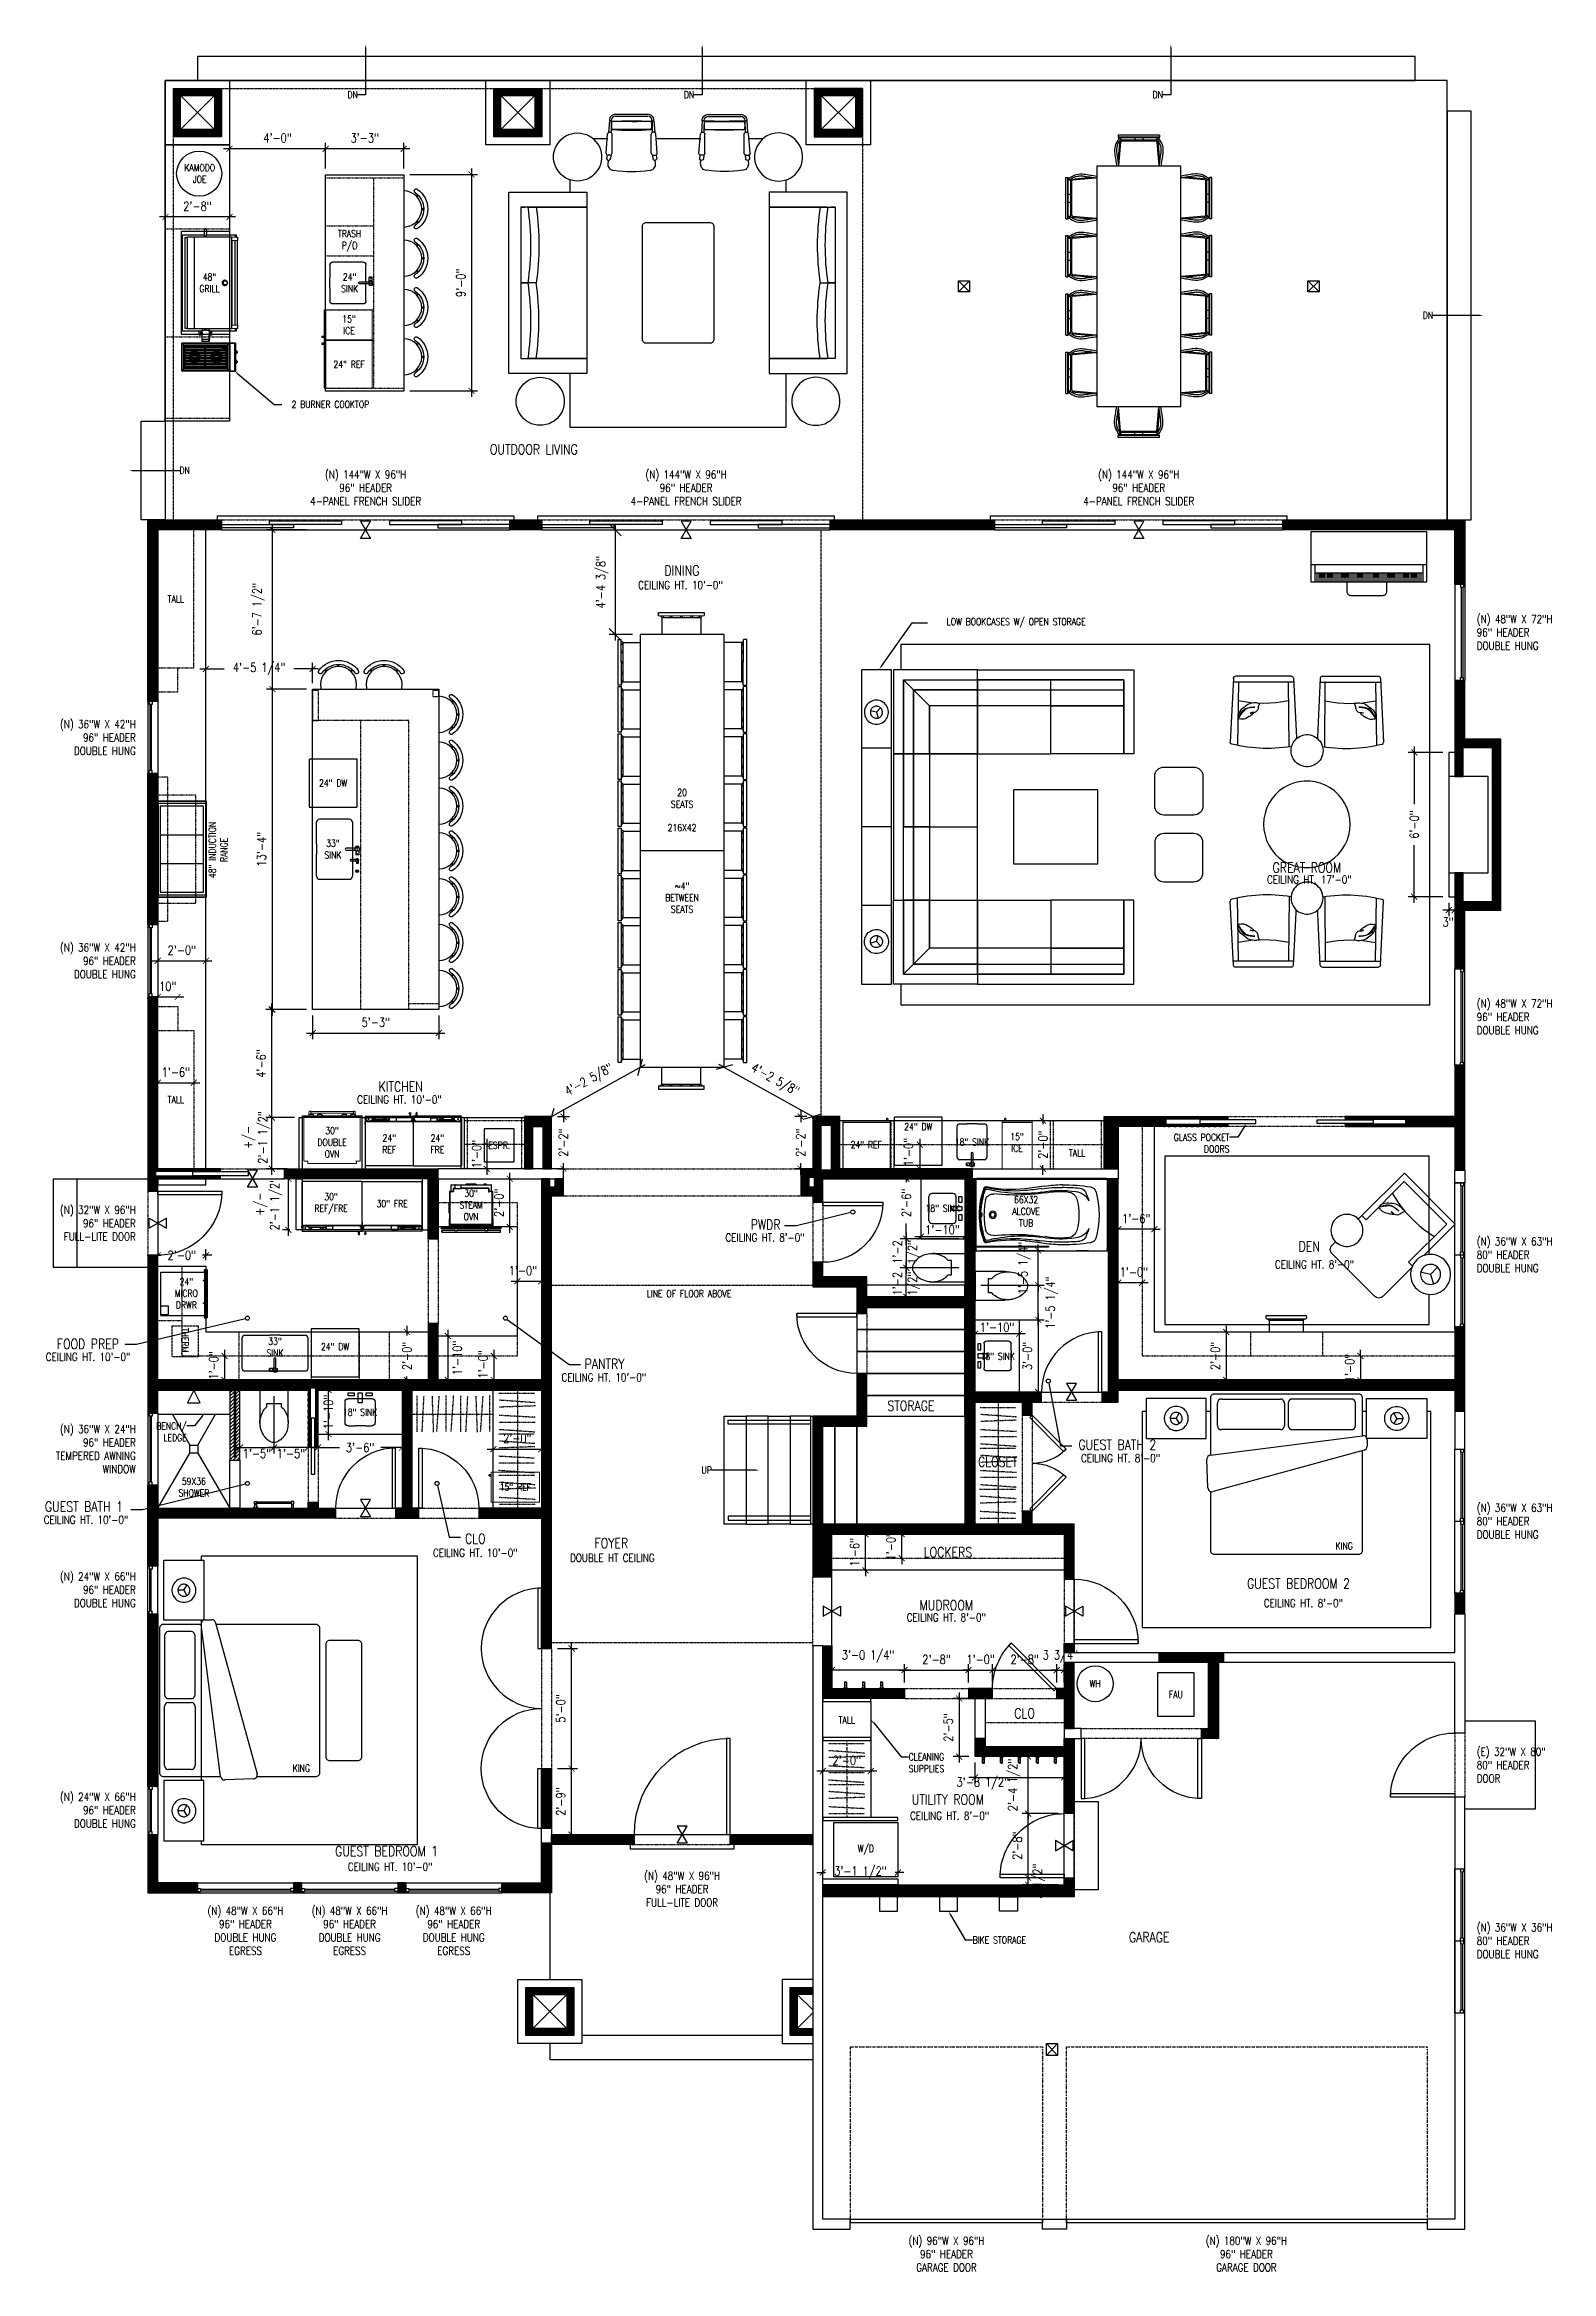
# Model space of a CAD drawing. Header units: inches. Extents: x -1 to 4116, y -71 to 1384.
# Drawn here: x 780 to 1532, y 132 to 1244 of the extents above; entities that cross this region are included whole.
import ezdxf
from ezdxf import colors
from ezdxf.entities.mleader import LeaderData, LeaderLine
from ezdxf.enums import TextEntityAlignment as Align
from ezdxf.math import Vec2, Vec3

# ---------------------------------------------------------------- set-up
doc = ezdxf.new("R2010")
doc.units = ezdxf.units.IN
doc.header["$MEASUREMENT"] = 0
for name, pattern in [('Center 1_4_', [0.53125, 0.25, -0.09375, 0.09375, -0.09375]), ('DASHDOT', [1, 0.5, -0.25, 0, -0.25]), ('DASHED', [0.75, 0.5, -0.25]), ('DASHED2', [0.375, 0.25, -0.125]), ('HIDDEN2', [0.1875, 0.125, -0.0625])]:
    doc.linetypes.add(name, pattern=pattern)
doc.layers.get('DEFPOINTS').update_dxf_attribs({"color": 92, "lineweight": 15})
for name, color, linetype in [('A-ANNO', 3, 'Continuous'), ('A-ANNO - NEW', 3, 'Continuous'), ('A-ANNO-CLNG-HT-NEW', 2, 'Continuous'), ('A-ANNO-ROOMTAG-NEW', 2, 'Continuous'), ('A-APPL-NEWW', 1, 'Continuous'), ('A-CASE-BLW', 1, 'HIDDEN2'), ('A-CASE-NEW', 2, 'Continuous'), ('A-CASE-OVER', 1, 'HIDDEN2'), ('A-CLNG-HEAD', 1, 'HIDDEN2'), ('A-DIM-CONS', 2, 'Continuous'), ('A-DOOR-NEW', 2, 'Continuous'), ('A-ELEV LIGHT', 1, 'Continuous'), ('A-FLOR-ABOVE', 1, 'DASHDOT'), ('A-FLOR-HRAL', 3, 'Continuous'), ('A-FLOR-SILL', 8, 'Continuous'), ('A-FLOR-STRS', 2, 'Continuous'), ('A-FURN', 8, 'Continuous'), ('A-GLAZ', 1, 'Continuous'), ('A-GLAZ-NEW', 1, 'Continuous'), ('A-PFIX', 2, 'Continuous'), ('A-WALL-EXIST', 4, 'Continuous'), ('A-WALL-HTCH-F', 252, 'Continuous'), ('A-WALL-MASN', 6, 'Continuous'), ('A-WALL-NEW', 4, 'Continuous')]:
    doc.layers.add(name, color=color, linetype=linetype)
doc.layers.add('A-FLOR-LEVL', color=2, linetype='Continuous', plot=False)
doc.styles.add('ccTXT', font='ROMANS.shx', dxfattribs={"width": 0.8})
doc.styles.add('EDGTXT', font='ROMANS.shx')
doc.dimstyles.new('DIM48$0', dxfattribs={"dimscale": 48, "dimtxt": 0.09375, "dimasz": 0.0625, "dimexe": 0.0625, "dimexo": 0.0625, "dimgap": 0.0625, "dimtad": 0, "dimdec": 8, "dimrnd": 0.125, "dimzin": 3, "dimdsep": 46, "dimlunit": 4, "dimtxsty": 'ccTXT', "dimblk": 'ARCHTICK', "dimblk1": 'ARCHTICK', "dimblk2": 'ARCHTICK', "dimsah": 1, "dimcen": 0.09375, "dimdle": 0.0625, "dimclrd": 2, "dimclre": 1, "dimclrt": 256, "dimadec": 0, "dimazin": 0, "dimtfac": 0.6, "dimtdec": 4, "dimtix": 1, "dimtmove": 2, "dimatfit": 3, "dimldrblk": 'ARCHTICK', "dimfxl": 1, "dimtvp": 1, "dimfrac": 2, "dimtolj": 1, "dimtzin": 0, "dimarcsym": 0})

msp = doc.modelspace()

# ---------------------------------------------------------------- texts
at = {"layer": 'A-ANNO', "char_height": 3.5, "attachment_point": 5, "style": 'ccTXT'}
for s, insert, width in [('KAMODO \\PJOE', (857.24315675, 1179.45141534, 0.27330226), 18.4143377797), ('TRASH\\PP/O', (932.06377117, 1145.86544828, 0.27330226), 18.4143377797), ('48"\\PGRILL', (862.11589935, 1124.86544828, 0.27330226), 18.4143377797), ('24"\\PSINK', (932.06377117, 1124.86544828, 0.27330226), 18.4143377797), ('15" \\PICE', (931.79605463, 1103.86544828, 0.27330226), 18.4143377797), ('24" REF', (931.79605463, 1084.23552702, 0.27330226), 18.4143377797), ('TALL', (845.31377117, 967.11414384, -40.72669774), 18.4143377797), ('24" DW', (923.8517467, 875.11544928, -4.72669774), 18.4143377797), ('33"\\PSINK', (923.71891042, 842.11544828, -4.72669774), 18.4143377797), ('TALL', (845.31377117, 717.11675273, -40.72669774), 18.4143377797), ('30" DOUBLE\\POVN', (923.31444933, 695.82169964, 0.27330226), 18.4143377797), ('24" DW', (1215.97117857, 703.58645496, 0.27330226), 18.4143377797), ('24"\\PREF', (951.87009644, 694.97360936, 0.27330226), 18.4143377797), ('24"\\PFRE', (975.87242934, 694.97360936, 0.27330226), 18.4143377797), ('24" REF', (1190.0264425, 694.61544828, 0.27330226), 18.4143377797), ('15" \\PICE', (1265.31377116, 695.61544828, 0.27330226), 18.4143377797), ('TALL', (1295.31377116, 690.50944413, 0.27330226), 18.4143377797), ('30" REF/FRE', (922.81260472, 665.08001521, 0.27330226), 18.4143377797), ('30" STEAM\\POVN', (992.73626981, 664.44453963, 0.27330226), 18.4143377797), ('66X32 ALCOVE TUB', (1269.81929965, 661.26814828, 0.27330226), 18.6116374584), ('30" FRE', (953.31493762, 665.20501521, 0.27330226), 18.4143377797), ('24" MICRO DRWR', (850.55709751, 620.39058825, 0.27330226), 18.4143377797), ('LINE OF FLOOR ABOVE', (1101.52345736, 620.20779143, 0.27330226), 91.7470625376), ('33"\\PSINK', (894.80438936, 593.47481786, 0.27330226), 18.4143377797), ('24" DW', (924.82505768, 593.67287417, 0.27330226), 18.4143377797), ('15" REF', (1014.81377117, 523.61738881, 0.27330226), 18.4143377797), ('WH', (1304.27379396, 425.48111585, 12.27330226), 18.4143377797), ('FAU', (1344.5842373, 420.08952529, 0.27330226), 18.4143377797)]:
    msp.add_mtext(s, dxfattribs=dict(at, insert=insert, width=width))
at = {"layer": 'A-ANNO', "insert": (866.46977998, 841.74895119, 0.27330226), "char_height": 3.5, "width": 36.627169782, "attachment_point": 5, "rotation": 90, "style": 'ccTXT'}
msp.add_mtext('48" INDUCTION\\PRANGE', dxfattribs=at)
at = {"layer": 'A-ANNO', "char_height": 3.5, "attachment_point": 5, "style": 'ccTXT'}
for s, insert in [('18" SINK', (1242.81377116, 696.01384713, 0.27330226)), ('18" SINK', (1228.18598536, 662.88393215, 0.27330226)), ('18" SINK', (1255.68598536, 588.98730341, 0.27330226)), ('18" SINK', (937.31377117, 561.03211495, 0.27330226)), ('59X36\\PSHOWER', (854.31377117, 523.63468868, 0.27330226)), ('TALL', (1180.31377117, 407.3669859, 0.27330226)), ('W/D', (1189.81377117, 342.6169859, 0.27330226))]:
    msp.add_mtext_dynamic_manual_height_columns(s, width=18.0362940567, gutter_width=30, heights=[0], dxfattribs=dict(at, insert=insert))
at = {"layer": 'A-ANNO - NEW', "color": 1, "char_height": 4, "style": 'ccTXT'}
for s, insert, width, attachment_point in [('(N) 144"W X 96"H \\P96" HEADER \\P4-PANEL FRENCH SLIDER', (940.06377117, 1013.86544828, 0.27330226), 77.0607469528, 8), ('(N) 144"W X 96"H \\P96" HEADER \\P4-PANEL FRENCH SLIDER', (1100.06377117, 1013.86544828, 0.27330226), 77.0607469528, 8), ('(N) 144"W X 96"H \\P96" HEADER \\P4-PANEL FRENCH SLIDER', (1326.06377117, 1013.86544828, 0.27330226), 77.0607469528, 8), ('(N) 48"W X 72"H \\P96" HEADER\\PDOUBLE HUNG', (1494.81377117, 950.36544828, 0.27330226), 50.8144273947, 4), ('(N) 36"W X 42"H \\P96" HEADER \\PDOUBLE HUNG', (825.31377117, 897.86544828, 41.27330226), 50.8144273947, 6), ('(N) 36"W X 42"H \\P96" HEADER \\PDOUBLE HUNG', (825.31377117, 786.36544828, 41.27330226), 50.8144273947, 6), ('(N) 48"W X 72"H \\P96" HEADER\\PDOUBLE HUNG', (1494.81377117, 758.36544828, 0.27330226), 50.8144273947, 4), ('(N) 32"W X 96"H \\P96" HEADER \\PFULL-LITE DOOR', (825.31377117, 655.36544828, 0.27330226), 50.8144273947, 6), ('(N) 36"W X 63"H \\P80" HEADER\\PDOUBLE HUNG', (1494.81377117, 639.61544828, 0.27330226), 50.8144273947, 4), ('(N) 36"W X 24"H \\P96" HEADER \\PTEMPERED AWNING WINDOW', (825.31377117, 542.61544828, 0.27330226), 50.8144273947, 6), ('(N) 36"W X 63"H \\P80" HEADER\\PDOUBLE HUNG', (1494.81377117, 506.61544828, 0.27330226), 50.8144273947, 4), ('(N) 24"W X 66"H \\P96" HEADER \\PDOUBLE HUNG', (825.31377117, 472.4019576, 0.27330226), 50.8144273947, 6), ('(E) 32"W X 80"\\P80" HEADER\\PDOOR', (1494.81377117, 384.86544828, 0.27330226), 50.8144273947, 4), ('(N) 24"W X 66"H \\P96" HEADER \\PDOUBLE HUNG', (825.31377117, 362.32893897, 0.27330226), 50.8144273947, 6), ('(N) 48"W X 96"H \\P96" HEADER \\PFULL-LITE DOOR', (1098.06377117, 331.57495592, 0.27330226), 50.8144273947, 2), ('(N) 48"W X 66"H \\P96" HEADER \\PDOUBLE HUNG\\PEGRESS', (880.06377117, 314.11544828, 0.27330226), 50.8144273947, 2), ('(N) 48"W X 66"H \\P96" HEADER \\PDOUBLE HUNG\\PEGRESS', (932.06377117, 314.11544828, 0.27330226), 50.8144273947, 2), ('(N) 48"W X 66"H \\P96" HEADER \\PDOUBLE HUNG\\PEGRESS', (984.06377117, 314.11544828, 0.27330226), 50.8144273947, 2), ('(N) 36"W X 36"H \\P80" HEADER\\PDOUBLE HUNG', (1494.81377117, 297.11544828, 0.27330226), 50.8144273947, 4), ('(N) 96"W X 96"H \\P96" HEADER \\PGARAGE DOOR', (1230.06914228, 149.36544828, 0.27330226), 50.8144273947, 2), ('(N) 180"W X 96"H \\P96" HEADER \\PGARAGE DOOR', (1379.81914228, 149.36544828, 0.27330226), 50.8144273947, 2)]:
    msp.add_mtext(s, dxfattribs=dict(at, insert=insert, width=width, attachment_point=attachment_point))
at = {"layer": 'A-ANNO-CLNG-HT-NEW', "style": 'ccTXT', "width": 0.8}
for s, p in [('CEILING HT. 10\'-0"', (1097.26593909, 975.98854881, 0.27330226)), ('CEILING HT. 10\'-0"', (956.94640561, 719.14251409, 0.27330226)), ('CEILING HT. 8\'-0"', (1139.4697046, 650.2071477, 0.27330226)), ('CEILING HT. 8\'-0"', (1413.81049265, 636.82893562, 0.27330226)), ('CEILING HT. 10\'-0"', (801.50695646, 590.61828894, 0.27330226)), ('CEILING HT. 10\'-0"', (1059.01327647, 580.40792108, 0.27330226)), ('CEILING HT. 8\'-0"', (1316.97695142, 540.09983298, 0.27330226)), ('CEILING HT. 10\'-0"', (800.46503758, 509.30654234, 0.27330226)), ('CEILING HT. 10\'-0"', (994.82118151, 492.81615927, 0.27330226)), ('DOUBLE HT CEILING', (1063.25170111, 490.27362763, 0.27330226)), ('CEILING HT. 8\'-0"', (1408.27118468, 467.71623595, 0.27330226)), ('CEILING HT. 8\'-0"', (1231.65109645, 361.55046374, 0.27330226)), ('CEILING HT. 10\'-0"', (952.33034806, 336.08275317, 0.27330226))]:
    msp.add_text(s, height=4, dxfattribs=at).set_placement(p, align=Align.TOP_CENTER)
msp.add_text('CEILING HT. 8\'-0"', height=4, dxfattribs=at).set_placement((1229.98757235, 458.55900829, 0.27330226), align=Align.MIDDLE_CENTER)
at = {"layer": 'A-ANNO-ROOMTAG-NEW', "char_height": 5, "width": 59.6256749842, "attachment_point": 5, "style": 'ccTXT'}
for s, insert in [('OUTDOOR LIVING', (1024.06377117, 1041.73556373, 0.27330226)), ('DINING', (1097.98404646, 981.27482336, 0.27330226)), ('KITCHEN', (957.56377117, 723.5937073, 0.27330226)), ('PWDR', (1139.75873486, 654.69431337, 0.27330226)), ('DEN', (1411.18877117, 643.80470225, 0.27330226)), ('FOOD PREP', (801.39457289, 595.12331164, 0.27330226)), ('PANTRY', (1059.34813588, 585.13204298, 0.27330226)), ('STORAGE', (1212.31377117, 564.24956523, 0.27330226)), ('CLOSET', (1255.66646404, 536.27192252, 0.27330226)), ('GUEST BATH 1', (799.41254391, 513.90089422, 0.27330226)), ('CLO', (994.82118151, 497.88068378, 0.27330226)), ('FOYER', (1062.76421833, 495.63584143, 0.27330226)), ('LOCKERS', (1230.81377117, 491.11544828, 0.27330226)), ('MUDROOM', (1229.98757235, 464.67188827, 0.27330226)), ('GUEST BEDROOM 2', (1405.81377117, 475.48006087, 0.27330226)), ('CLO', (1269.06108561, 410.68090453, 0.27330226)), ('UTILITY ROOM', (1230.76067278, 367.66334372, 0.27330226)), ('GUEST BEDROOM 1', (950.53564199, 341.8364043, 0.27330226)), ('GARAGE', (1331.29123363, 298.90374266, 0.27330226))]:
    msp.add_mtext(s, dxfattribs=dict(at, insert=insert))
at = {"layer": 'A-FURN', "char_height": 3.5, "width": 18.4143377797, "attachment_point": 5, "style": 'ccTXT'}
for insert in [(1428.62283952, 494.30916172, 0.27330226), (907.97043887, 383.30916172, 0.27330226)]:
    msp.add_mtext('KING', dxfattribs=dict(at, insert=insert))

# ---------------------------------------------------------------- blocks, each defined once
blk = doc.blocks.new('*U5')
at = {"linetype": 'ByBlock'}
blk.add_lwpolyline([(0, 0), (-96, 0), (-96, -1.75), (0, -1.75)], close=True, dxfattribs=at)
blk = doc.blocks.new('*U6')
at = {"linetype": 'ByBlock'}
blk.add_lwpolyline([(0, 0), (-180, 0), (-180, -1.75), (0, -1.75)], close=True, dxfattribs=at)
blk = doc.blocks.new('*U4')
for p, q in [((0, 5), (36, 5)), ((0, 5), (36, 5)), ((0, 2.875), (0, 4.375)), ((0, 4.375), (1.5, 4.375)), ((0, 2.875), (1.5, 2.875)), ((1.5, 2.875), (1.5, 4.375)), ((1.5, 4), (34.5, 4)), ((1.5, 3.25), (34.5, 3.25)), ((34.5, 2.875), (34.5, 4.375)), ((36, 4.375), (34.5, 4.375)), ((36, 2.875), (34.5, 2.875)), ((36, 2.875), (36, 4.375))]:
    blk.add_line(p, q)
at = {"flags": 128}
for points in [[(0, 0), (0, 5), (0, 5), (0, 5)], [(36, 0), (36, 5), (36, 5), (36, 5)]]:
    blk.add_lwpolyline(points, dxfattribs=at)
at = {"layer": 'A-FLOR-SILL'}
blk.add_line((0, 0), (36, 0), dxfattribs=at)
at = {"layer": 'A-GLAZ', "color": 8}
blk.add_line((0, 0), (36, 0), dxfattribs=at)
blk = doc.blocks.new('*U11')
at = {"linetype": 'ByBlock'}
blk.add_lwpolyline([(0, 0), (0, -32), (1.75, -32), (1.75, 0)], close=True, dxfattribs=at)
blk.add_arc((0, 0), 32, 270, 0, dxfattribs=at)
blk = doc.blocks.new('*U10')
at = {"linetype": 'ByBlock'}
blk.add_lwpolyline([(0, 0), (0, 30), (-1.75, 30), (-1.75, 0)], close=True, dxfattribs=at)
blk.add_arc((0, 0), 30, 90, 180, dxfattribs=at)
blk = doc.blocks.new('*U43')
at = {"linetype": 'ByBlock'}
blk.add_lwpolyline([(0, 0), (-36, 0), (-36, -1.75), (0, -1.75)], close=True, dxfattribs=at)
blk = doc.blocks.new('*U35')
at = {"linetype": 'ByBlock'}
blk.add_lwpolyline([(0, 0), (-36, 0), (-36, -1.75), (0, -1.75)], close=True, dxfattribs=at)
blk = doc.blocks.new('*U36')
at = {"linetype": 'ByBlock'}
blk.add_lwpolyline([(0, 0), (-36, 0), (-36, -1.75), (0, -1.75)], close=True, dxfattribs=at)
blk = doc.blocks.new('*U37')
at = {"linetype": 'ByBlock'}
blk.add_lwpolyline([(0, 0), (-36, 0), (-36, -1.75), (0, -1.75)], close=True, dxfattribs=at)
blk = doc.blocks.new('*U38')
at = {"linetype": 'ByBlock'}
blk.add_lwpolyline([(0, 0), (-36, 0), (-36, -1.75), (0, -1.75)], close=True, dxfattribs=at)
blk = doc.blocks.new('*U39')
at = {"linetype": 'ByBlock'}
blk.add_lwpolyline([(0, 0), (-36, 0), (-36, -1.75), (0, -1.75)], close=True, dxfattribs=at)
blk = doc.blocks.new('*U40')
at = {"linetype": 'ByBlock'}
blk.add_lwpolyline([(0, 0), (-36, 0), (-36, -1.75), (0, -1.75)], close=True, dxfattribs=at)
blk = doc.blocks.new('*U41')
at = {"linetype": 'ByBlock'}
blk.add_lwpolyline([(0, 0), (-36, 0), (-36, -1.75), (0, -1.75)], close=True, dxfattribs=at)
blk = doc.blocks.new('*U42')
at = {"linetype": 'ByBlock'}
blk.add_lwpolyline([(0, 0), (-36, 0), (-36, -1.75), (0, -1.75)], close=True, dxfattribs=at)
blk = doc.blocks.new('*U44')
at = {"linetype": 'ByBlock'}
blk.add_lwpolyline([(0, 0), (-36, 0), (-36, -1.75), (0, -1.75)], close=True, dxfattribs=at)
blk = doc.blocks.new('*U45')
at = {"linetype": 'ByBlock'}
blk.add_lwpolyline([(0, 0), (-36, 0), (-36, -1.75), (0, -1.75)], close=True, dxfattribs=at)
blk = doc.blocks.new('*U46')
at = {"linetype": 'ByBlock'}
blk.add_lwpolyline([(0, 0), (-36, 0), (-36, -1.75), (0, -1.75)], close=True, dxfattribs=at)
blk = doc.blocks.new('48in Grill with Jacket')
for p, q in [((2.9, -6.2), (48.8, -6.2)), ((48.8, -10.3), (49.6, -10.3)), ((50.9, -10.2), (50.9, -10.2)), ((51.1, -10.2), (51.1, -10.2)), ((-0.8, -12.4), (-0.8, -11.4)), ((1.9, -12.3), (1.9, -23.9)), ((2.6, -11.7), (2.9, -11.7)), ((2.6, -12.1), (2.9, -12.1)), ((49.4, -11.6), (48.8, -11.6)), ((49.4, -12.3), (48.8, -12.3)), ((48.8, -13.7), (49.6, -13.7)), ((49.9, -23.9), (49.9, -13.7)), ((50.9, -13.7), (50.9, -13.7)), ((51.1, -13.7), (51.1, -13.7)), ((1.9, -26.7), (3.1, -26.7)), ((2.9, -25), (3.1, -27.2)), ((4.7, -27.7), (4.9, -25)), ((4.8, -26.5), (46.9, -26.5)), ((4.9, -25.1), (46.8, -25.1)), ((46.8, -25), (47, -27.7)), ((48.6, -27.2), (48.8, -25)), ((48.6, -26.7), (49.9, -26.7))]:
    blk.add_line(p, q)
for points in [[(51.7, -23.8), (51.7, 0), (0, 0), (0, -23.8)], [(49.9, -10.2), (49.9, -0.5), (1.9, -0.5), (1.9, -11.5)], [(3.4, -2.9), (3.4, -1.7), (48.4, -1.7), (48.4, -2.9)], [(51.7, -10.2), (49.7, -10.2), (49.7, -10.2), (49.7, -10.2), (49.7, -10.2), (49.7, -10.2), (49.7, -10.2), (49.7, -10.2), (49.7, -10.2), (49.7, -10.2), (49.7, -10.2), (49.7, -10.2), (49.7, -10.2), (49.7, -10.2), (49.7, -10.2), (49.7, -10.2), (49.7, -10.2), (49.7, -10.2), (49.7, -10.2), (49.7, -10.2), (49.7, -10.2), (49.7, -10.2), (49.7, -10.2), (49.7, -10.2), (49.7, -10.2), (49.7, -10.2), (49.7, -10.2), (49.7, -10.2), (49.7, -10.2), (49.7, -10.2), (49.7, -10.2), (49.7, -10.2), (49.7, -10.2), (49.7, -10.2), (49.6, -10.2), (49.6, -10.2), (49.6, -10.2), (49.6, -10.3), (49.6, -10.3), (49.6, -10.3), (49.6, -10.3), (49.6, -10.3), (49.6, -10.3), (49.6, -10.3), (49.6, -10.3), (49.6, -10.3), (49.6, -10.3), (49.6, -10.3), (49.6, -10.4), (49.6, -10.4), (49.6, -10.4), (49.5, -10.4), (49.5, -10.4), (49.5, -10.5), (49.5, -10.5), (49.5, -10.5), (49.5, -10.6), (49.5, -10.7), (49.5, -10.7), (49.4, -10.8), (49.4, -10.8), (49.4, -11), (49.4, -11.2), (49.4, -11.3), (49.4, -11.5), (49.4, -11.6), (49.3, -11.8), (49.3, -12), (49.3, -12.1), (49.4, -12.3), (49.4, -12.4), (49.4, -12.6), (49.4, -12.8), (49.4, -12.9), (49.4, -13.1), (49.4, -13.1), (49.5, -13.2), (49.5, -13.3), (49.5, -13.3), (49.5, -13.4), (49.5, -13.4), (49.5, -13.4), (49.5, -13.5), (49.5, -13.5), (49.6, -13.5), (49.6, -13.5), (49.6, -13.6), (49.6, -13.6), (49.6, -13.6), (49.6, -13.6), (49.6, -13.6), (49.6, -13.6), (49.6, -13.6), (49.6, -13.6), (49.6, -13.6), (49.6, -13.6), (49.6, -13.7), (49.6, -13.7), (49.6, -13.7), (49.6, -13.7), (49.6, -13.7), (49.7, -13.7), (49.7, -13.7), (49.7, -13.7), (49.7, -13.7), (49.7, -13.7), (49.7, -13.7), (49.7, -13.7), (49.7, -13.7), (49.7, -13.7), (49.7, -13.7), (49.7, -13.7), (49.7, -13.7), (49.7, -13.7), (49.7, -13.7), (49.7, -13.7), (49.7, -13.7), (49.7, -13.7), (49.7, -13.7), (49.7, -13.7), (49.7, -13.7), (49.7, -13.7), (49.7, -13.7), (49.7, -13.7), (49.7, -13.7), (49.7, -13.7), (49.7, -13.7), (49.7, -13.7), (49.7, -13.7), (49.7, -13.7), (49.7, -13.7), (49.7, -13.7), (49.7, -13.7), (49.7, -13.7), (51.7, -13.7)], [(50.6, -9.6), (50.6, -10.2), (51.4, -10.2), (51.4, -9.6)], [(54.3, -10.2), (54.3, -10.2), (54.3, -10.2), (54.3, -10.2), (54.3, -10.2), (54.3, -10.2), (54.3, -10.2), (54.3, -10.2), (54.3, -10.2), (54.3, -10.2), (54.3, -10.2), (54.3, -10.2), (54.3, -10.2), (54.3, -10.2), (54.3, -10.2), (54.3, -10.2), (54.3, -10.2), (54.3, -10.2), (54.3, -10.2), (54.3, -10.2), (54.3, -10.2), (54.3, -10.2), (54.3, -10.2), (54.3, -10.2), (54.3, -10.2), (54.3, -10.2), (54.3, -10.2), (54.3, -10.2), (54.3, -10.2), (54.3, -10.2), (54.3, -10.2), (54.3, -10.2), (54.3, -10.2), (54.3, -10.2), (54.3, -10.2), (54.2, -10.3), (54.2, -10.3), (54.2, -10.3), (54.2, -10.3), (54.2, -10.3), (54.2, -10.3), (54.2, -10.3), (54.2, -10.3), (54.2, -10.3), (54.2, -10.3), (54.2, -10.3), (54.2, -10.3), (54.2, -10.4), (54.2, -10.4), (54.2, -10.4), (54.1, -10.4), (54.1, -10.4), (54.1, -10.5), (54.1, -10.5), (54.1, -10.5), (54.1, -10.6), (54.1, -10.7), (54.1, -10.7), (54, -10.8), (54, -10.8), (54, -10.9), (54, -11), (54, -11.2), (54, -11.3), (53.9, -11.5), (53.9, -11.6), (53.9, -11.8), (53.9, -12), (53.9, -12.1), (53.9, -12.3), (53.9, -12.4), (54, -12.6), (54, -12.8), (54, -12.9), (54, -13), (54, -13.1), (54, -13.1), (54.1, -13.2), (54.1, -13.3), (54.1, -13.3), (54.1, -13.4), (54.1, -13.4), (54.1, -13.4), (54.1, -13.5), (54.1, -13.5), (54.2, -13.5), (54.2, -13.5), (54.2, -13.6), (54.2, -13.6), (54.2, -13.6), (54.2, -13.6), (54.2, -13.6), (54.2, -13.6), (54.2, -13.6), (54.2, -13.6), (54.2, -13.6), (54.2, -13.6), (54.2, -13.6), (54.2, -13.7), (54.2, -13.7), (54.3, -13.7), (54.3, -13.7), (54.3, -13.7), (54.3, -13.7), (54.3, -13.7), (54.3, -13.7), (54.3, -13.7), (54.3, -13.7), (54.3, -13.7), (54.3, -13.7), (54.3, -13.7), (54.3, -13.7), (54.3, -13.7), (54.3, -13.7), (54.3, -13.7), (54.3, -13.7), (54.3, -13.7), (54.3, -13.7), (54.3, -13.7), (54.3, -13.7), (54.3, -13.7), (54.3, -13.7), (54.3, -13.7), (54.3, -13.7), (54.3, -13.7), (54.3, -13.7), (54.3, -13.7), (54.3, -13.7), (54.3, -13.7), (54.3, -13.7), (54.3, -13.7), (54.3, -13.7), (54.3, -13.7), (54.3, -13.7), (54.3, -13.7)], [(0, -12.4), (2.6, -12.3), (2.6, -11.5), (0, -11.4)], [(24.5, -21.7), (24.5, -21.7), (24.5, -21.7), (24.5, -21.7), (24.5, -21.8), (24.5, -21.8), (24.5, -21.8), (24.5, -21.8), (24.5, -21.9), (24.5, -21.9), (24.6, -21.9), (24.6, -22), (24.6, -22), (24.6, -22), (24.6, -22), (24.6, -22.1), (24.6, -22.1), (24.6, -22.1), (24.6, -22.1), (24.7, -22.2), (24.7, -22.2), (24.7, -22.2), (24.7, -22.2), (24.7, -22.3), (24.7, -22.3), (24.8, -22.3), (24.8, -22.3), (24.8, -22.3), (24.8, -22.4), (24.8, -22.4), (24.9, -22.4), (24.9, -22.4), (24.9, -22.5), (24.9, -22.5), (25, -22.5), (25, -22.5), (25, -22.5), (25, -22.5), (25.1, -22.6), (25.1, -22.6), (25.1, -22.6), (25.1, -22.6), (25.2, -22.6), (25.2, -22.6), (25.2, -22.7), (25.3, -22.7), (25.3, -22.7), (25.3, -22.7), (25.3, -22.7), (25.4, -22.7), (25.4, -22.7), (25.4, -22.7), (25.5, -22.7), (25.5, -22.7), (25.5, -22.8), (25.6, -22.8), (25.6, -22.8), (25.6, -22.8), (25.7, -22.8), (25.7, -22.8), (25.7, -22.8), (25.8, -22.8), (25.8, -22.8), (25.8, -22.8), (25.9, -22.8), (25.9, -22.8), (25.9, -22.8), (26, -22.8), (26, -22.8), (26, -22.8), (26, -22.8), (26.1, -22.8), (26.1, -22.8), (26.1, -22.8), (26.2, -22.8), (26.2, -22.7), (26.2, -22.7), (26.3, -22.7), (26.3, -22.7), (26.3, -22.7), (26.4, -22.7), (26.4, -22.7), (26.4, -22.7), (26.5, -22.7), (26.5, -22.7), (26.5, -22.6), (26.5, -22.6), (26.6, -22.6), (26.6, -22.6), (26.6, -22.6), (26.7, -22.6), (26.7, -22.5), (26.7, -22.5), (26.7, -22.5), (26.8, -22.5), (26.8, -22.5), (26.8, -22.5), (26.8, -22.4), (26.8, -22.4), (26.9, -22.4), (26.9, -22.4), (26.9, -22.3), (26.9, -22.3), (26.9, -22.3), (27, -22.3), (27, -22.3), (27, -22.2), (27, -22.2), (27, -22.2), (27.1, -22.2), (27.1, -22.1), (27.1, -22.1), (27.1, -22.1), (27.1, -22.1), (27.1, -22), (27.1, -22), (27.1, -22), (27.1, -22), (27.2, -21.9), (27.2, -21.9), (27.2, -21.9), (27.2, -21.8), (27.2, -21.8), (27.2, -21.8), (27.2, -21.8), (27.2, -21.7), (27.2, -21.7), (27.2, -21.7), (27.2, -21.7), (27.2, -21.5), (27.2, -21.5), (27.2, -21.5), (27.2, -21.4), (27.2, -21.4), (27.2, -21.4), (27.2, -21.4), (27.2, -21.3), (27.2, -21.3), (27.2, -21.3), (27.2, -21.2), (27.1, -21.2), (27.1, -21.2), (27.1, -21.2), (27.1, -21.1), (27.1, -21.1), (27.1, -21.1), (27.1, -21.1), (27.1, -21), (27.1, -21), (27, -21), (27, -21), (27, -20.9), (27, -20.9), (27, -20.9), (26.9, -20.9), (26.9, -20.8), (26.9, -20.8), (26.9, -20.8), (26.9, -20.8), (26.8, -20.8), (26.8, -20.7), (26.8, -20.7), (26.8, -20.7), (26.8, -20.7), (26.7, -20.7), (26.7, -20.6), (26.7, -20.6), (26.7, -20.6), (26.6, -20.6), (26.6, -20.6), (26.6, -20.6), (26.5, -20.5), (26.5, -20.5), (26.5, -20.5), (26.5, -20.5), (26.4, -20.5), (26.4, -20.5), (26.4, -20.5), (26.3, -20.5), (26.3, -20.4), (26.3, -20.4), (26.2, -20.4), (26.2, -20.4), (26.2, -20.4), (26.1, -20.4), (26.1, -20.4), (26.1, -20.4), (26, -20.4), (26, -20.4), (26, -20.4), (26, -20.4), (25.9, -20.4), (25.9, -20.4), (25.9, -20.4), (25.8, -20.4), (25.8, -20.4), (25.8, -20.4), (25.7, -20.4), (25.7, -20.4), (25.7, -20.4), (25.6, -20.4), (25.6, -20.4), (25.6, -20.4), (25.5, -20.4), (25.5, -20.4), (25.5, -20.4), (25.4, -20.4), (25.4, -20.4), (25.4, -20.5), (25.3, -20.5), (25.3, -20.5), (25.3, -20.5), (25.3, -20.5), (25.2, -20.5), (25.2, -20.5), (25.2, -20.5), (25.1, -20.6), (25.1, -20.6), (25.1, -20.6), (25.1, -20.6), (25, -20.6), (25, -20.6), (25, -20.7), (25, -20.7), (24.9, -20.7), (24.9, -20.7), (24.9, -20.7), (24.9, -20.8), (24.8, -20.8), (24.8, -20.8), (24.8, -20.8), (24.8, -20.8), (24.8, -20.9), (24.7, -20.9), (24.7, -20.9), (24.7, -20.9), (24.7, -21), (24.7, -21), (24.7, -21), (24.6, -21), (24.6, -21.1), (24.6, -21.1), (24.6, -21.1), (24.6, -21.1), (24.6, -21.2), (24.6, -21.2), (24.6, -21.2), (24.6, -21.2), (24.5, -21.3), (24.5, -21.3), (24.5, -21.3), (24.5, -21.4), (24.5, -21.4), (24.5, -21.4), (24.5, -21.4), (24.5, -21.5), (24.5, -21.5), (24.5, -21.5), (24.5, -21.7), (24.5, -21.6), (24.5, -21.6), (24.5, -21.6), (24.5, -21.5), (24.5, -21.5), (24.5, -21.5), (24.5, -21.5), (24.5, -21.4), (24.5, -21.4), (24.6, -21.4), (24.6, -21.4), (24.6, -21.3), (24.6, -21.3), (24.6, -21.3), (24.6, -21.2), (24.6, -21.2), (24.6, -21.2), (24.6, -21.2), (24.7, -21.1), (24.7, -21.1), (24.7, -21.1), (24.7, -21.1), (24.7, -21), (24.7, -21), (24.8, -21), (24.8, -21), (24.8, -21), (24.8, -20.9), (24.8, -20.9), (24.9, -20.9), (24.9, -20.9), (24.9, -20.9), (24.9, -20.8), (25, -20.8), (25, -20.8), (25, -20.8), (25, -20.8), (25.1, -20.7), (25.1, -20.7), (25.1, -20.7), (25.1, -20.7), (25.2, -20.7), (25.2, -20.7), (25.2, -20.7), (25.3, -20.6), (25.3, -20.6), (25.3, -20.6), (25.3, -20.6), (25.4, -20.6), (25.4, -20.6), (25.4, -20.6), (25.5, -20.6), (25.5, -20.6), (25.5, -20.6), (25.6, -20.5), (25.6, -20.5), (25.6, -20.5), (25.7, -20.5), (25.7, -20.5), (25.7, -20.5), (25.8, -20.5), (25.8, -20.5), (25.8, -20.5), (25.9, -20.5), (25.9, -20.5), (25.9, -20.5), (26, -20.5), (26, -20.5), (26, -20.5), (26, -20.5), (26.1, -20.5), (26.1, -20.5), (26.1, -20.5), (26.2, -20.6), (26.2, -20.6), (26.2, -20.6), (26.3, -20.6), (26.3, -20.6), (26.3, -20.6), (26.4, -20.6), (26.4, -20.6), (26.4, -20.6), (26.5, -20.6), (26.5, -20.7), (26.5, -20.7), (26.5, -20.7), (26.6, -20.7), (26.6, -20.7), (26.6, -20.7), (26.7, -20.7), (26.7, -20.8), (26.7, -20.8), (26.7, -20.8), (26.8, -20.8), (26.8, -20.8), (26.8, -20.9), (26.8, -20.9), (26.8, -20.9), (26.9, -20.9), (26.9, -20.9), (26.9, -21), (26.9, -21), (26.9, -21), (27, -21), (27, -21), (27, -21.1), (27, -21.1), (27, -21.1), (27.1, -21.1), (27.1, -21.2), (27.1, -21.2), (27.1, -21.2), (27.1, -21.2), (27.1, -21.3), (27.1, -21.3), (27.1, -21.3), (27.1, -21.4), (27.2, -21.4), (27.2, -21.4), (27.2, -21.4), (27.2, -21.5), (27.2, -21.5), (27.2, -21.5), (27.2, -21.5), (27.2, -21.6), (27.2, -21.6), (27.2, -21.6), (27.2, -21.7)], [(50.6, -14.3), (50.6, -13.7), (51.4, -13.7), (51.4, -14.3)], [(53.3, -13.7), (53.3, -13.8), (52.2, -13.8), (52.2, -13.7)], [(52.4, -13.8), (52.4, -13.9), (52.4, -13.9), (52.4, -13.9), (52.4, -13.9), (52.4, -13.9), (52.4, -13.9), (52.4, -13.9), (52.4, -13.9), (52.4, -13.9), (52.4, -13.9), (52.4, -13.9), (52.4, -13.9), (52.4, -13.9), (52.4, -13.9), (52.4, -13.9), (52.4, -13.9), (52.4, -13.9), (52.4, -13.9), (52.4, -13.9), (52.4, -13.9), (52.4, -13.9), (52.4, -13.9), (52.4, -13.9), (52.4, -13.9), (52.4, -13.9), (52.4, -13.9), (52.4, -13.9), (52.4, -13.9), (52.4, -13.9), (52.4, -13.9), (52.4, -13.9), (52.4, -13.9), (52.4, -13.9), (52.4, -13.9), (52.4, -13.9), (52.4, -13.9), (52.4, -13.9), (52.5, -13.9), (52.5, -13.9), (52.5, -13.9), (52.5, -13.9), (52.5, -13.9), (52.5, -13.9), (52.5, -13.9), (52.5, -14), (52.5, -14), (52.5, -14), (52.5, -14), (52.5, -14), (52.5, -14), (52.6, -14), (52.6, -14), (52.6, -14), (52.6, -14), (52.6, -14), (52.6, -14), (52.6, -14), (52.7, -14), (52.7, -14), (52.7, -14), (52.7, -14), (52.7, -14), (52.7, -14), (52.7, -14), (52.8, -14), (52.8, -14), (52.8, -14), (52.8, -14), (52.8, -14), (52.8, -14), (52.9, -14), (52.9, -14), (52.9, -14), (52.9, -14), (52.9, -14), (52.9, -14), (52.9, -14), (53, -14), (53, -14), (53, -14), (53, -14), (53, -14), (53, -14), (53, -13.9), (53, -13.9), (53, -13.9), (53, -13.9), (53, -13.9), (53, -13.9), (53, -13.9), (53.1, -13.9), (53.1, -13.9), (53.1, -13.9), (53.1, -13.9), (53.1, -13.9), (53.1, -13.9), (53.1, -13.9), (53.1, -13.9), (53.1, -13.9), (53.1, -13.9), (53.1, -13.9), (53.1, -13.9), (53.1, -13.9), (53.1, -13.9), (53.1, -13.9), (53.1, -13.9), (53.1, -13.9), (53.1, -13.9), (53.1, -13.9), (53.1, -13.9), (53.1, -13.9), (53.1, -13.9), (53.1, -13.9), (53.1, -13.9), (53.1, -13.9), (53.1, -13.9), (53.1, -13.9), (53.1, -13.9), (53.1, -13.9), (53.1, -13.9), (53.1, -13.9), (53.1, -13.9), (53.1, -13.9), (53.1, -13.9), (53.1, -13.9), (53.1, -13.9), (53.1, -13.9), (53.1, -13.8)], [(54.6, -13.7), (54.6, -13.8), (53.4, -13.8), (53.4, -13.7)], [(53.6, -13.8), (53.6, -13.9), (53.6, -13.9), (53.6, -13.9), (53.6, -13.9), (53.6, -13.9), (53.6, -13.9), (53.6, -13.9), (53.6, -13.9), (53.6, -13.9), (53.6, -13.9), (53.6, -13.9), (53.6, -13.9), (53.6, -13.9), (53.6, -13.9), (53.6, -13.9), (53.6, -13.9), (53.6, -13.9), (53.6, -13.9), (53.6, -13.9), (53.6, -13.9), (53.6, -13.9), (53.6, -13.9), (53.6, -13.9), (53.6, -13.9), (53.7, -13.9), (53.7, -13.9), (53.7, -13.9), (53.7, -13.9), (53.7, -13.9), (53.7, -13.9), (53.7, -13.9), (53.7, -13.9), (53.7, -13.9), (53.7, -13.9), (53.7, -13.9), (53.7, -13.9), (53.7, -13.9), (53.7, -13.9), (53.7, -13.9), (53.7, -13.9), (53.7, -13.9), (53.7, -13.9), (53.7, -13.9), (53.7, -13.9), (53.7, -14), (53.7, -14), (53.7, -14), (53.7, -14), (53.8, -14), (53.8, -14), (53.8, -14), (53.8, -14), (53.8, -14), (53.8, -14), (53.8, -14), (53.8, -14), (53.9, -14), (53.9, -14), (53.9, -14), (53.9, -14), (53.9, -14), (53.9, -14), (54, -14), (54, -14), (54, -14), (54, -14), (54, -14), (54, -14), (54.1, -14), (54.1, -14), (54.1, -14), (54.1, -14), (54.1, -14), (54.1, -14), (54.1, -14), (54.2, -14), (54.2, -14), (54.2, -14), (54.2, -14), (54.2, -14), (54.2, -14), (54.2, -14), (54.2, -14), (54.2, -13.9), (54.3, -13.9), (54.3, -13.9), (54.3, -13.9), (54.3, -13.9), (54.3, -13.9), (54.3, -13.9), (54.3, -13.9), (54.3, -13.9), (54.3, -13.9), (54.3, -13.9), (54.3, -13.9), (54.3, -13.9), (54.3, -13.9), (54.3, -13.9), (54.3, -13.9), (54.3, -13.9), (54.3, -13.9), (54.3, -13.9), (54.3, -13.9), (54.3, -13.9), (54.3, -13.9), (54.3, -13.9), (54.3, -13.9), (54.3, -13.9), (54.3, -13.9), (54.3, -13.9), (54.3, -13.9), (54.3, -13.9), (54.3, -13.9), (54.3, -13.9), (54.3, -13.9), (54.3, -13.9), (54.3, -13.9), (54.3, -13.9), (54.3, -13.9), (54.3, -13.9), (54.3, -13.9), (54.3, -13.9), (54.3, -13.9), (54.3, -13.9), (54.3, -13.9), (54.3, -13.9), (54.3, -13.9), (54.3, -13.8)]]:
    blk.add_lwpolyline(points)
blk.add_lwpolyline([(47, -27.7), (47, -27.9), (48.6, -27.9), (48.6, -27.2), (49.9, -27.2), (49.9, -23.9), (51.7, -23.9), (51.7, -15.1), (51.7, -15.1, 1), (51.7, -14.3), (51.7, -14.3), (51.7, -13.7), (55.1, -13.7), (55.1, -10.2), (51.7, -10.2), (51.7, -9.6), (51.7, -9.6, 1), (51.7, -8.8), (51.7, -8.8), (51.7, 0), (0, 0), (0, -11.4), (-0.8, -11.4, 1.014671), (-0.8, -12.4), (0, -12.4), (0, -23.9), (1.9, -23.9), (1.9, -27.2), (3.1, -27.2), (3.1, -27.9), (4.7, -27.9), (4.7, -27.7)], format="xyb", close=True)
for points in [[(2.9, -2.9), (2.9, -25), (48.8, -25), (48.8, -2.9)], [(24.7, -21.8), (24.7, -21.8), (24.8, -21.8), (24.8, -21.8), (24.8, -21.9), (24.8, -21.9), (24.8, -21.9), (24.8, -21.9), (24.8, -22), (24.8, -22), (24.8, -22), (24.8, -22), (24.8, -22.1), (24.8, -22.1), (24.8, -22.1), (24.8, -22.1), (24.8, -22.1), (24.8, -22.2), (24.9, -22.2), (24.9, -22.2), (24.9, -22.2), (24.9, -22.2), (24.9, -22.3), (24.9, -22.3), (24.9, -22.3), (25, -22.3), (25, -22.3), (25, -22.4), (25, -22.4), (25, -22.4), (25, -22.4), (25.1, -22.4), (25.1, -22.4), (25.1, -22.5), (25.1, -22.5), (25.1, -22.5), (25.2, -22.5), (25.2, -22.5), (25.2, -22.5), (25.2, -22.5), (25.2, -22.6), (25.3, -22.6), (25.3, -22.6), (25.3, -22.6), (25.3, -22.6), (25.4, -22.6), (25.4, -22.6), (25.4, -22.6), (25.4, -22.6), (25.5, -22.6), (25.5, -22.7), (25.5, -22.7), (25.5, -22.7), (25.6, -22.7), (25.6, -22.7), (25.6, -22.7), (25.6, -22.7), (25.7, -22.7), (25.7, -22.7), (25.7, -22.7), (25.7, -22.7), (25.8, -22.7), (25.8, -22.7), (25.8, -22.7), (25.9, -22.7), (25.9, -22.7), (25.9, -22.7), (25.9, -22.7), (26, -22.7), (26, -22.7), (26, -22.7), (26, -22.7), (26.1, -22.7), (26.1, -22.7), (26.1, -22.7), (26.1, -22.7), (26.2, -22.7), (26.2, -22.7), (26.2, -22.7), (26.3, -22.6), (26.3, -22.6), (26.3, -22.6), (26.3, -22.6), (26.3, -22.6), (26.4, -22.6), (26.4, -22.6), (26.4, -22.6), (26.4, -22.6), (26.5, -22.6), (26.5, -22.5), (26.5, -22.5), (26.5, -22.5), (26.6, -22.5), (26.6, -22.5), (26.6, -22.5), (26.6, -22.5), (26.6, -22.4), (26.7, -22.4), (26.7, -22.4), (26.7, -22.4), (26.7, -22.4), (26.7, -22.4), (26.7, -22.3), (26.8, -22.3), (26.8, -22.3), (26.8, -22.3), (26.8, -22.3), (26.8, -22.2), (26.8, -22.2), (26.8, -22.2), (26.9, -22.2), (26.9, -22.2), (26.9, -22.1), (26.9, -22.1), (26.9, -22.1), (26.9, -22.1), (26.9, -22.1), (26.9, -22), (26.9, -22), (26.9, -22), (26.9, -22), (26.9, -21.9), (26.9, -21.9), (26.9, -21.9), (27, -21.9), (27, -21.8), (27, -21.8), (27, -21.8), (27, -21.8), (27, -21.8), (27, -21.7), (27, -21.7), (27, -21.7), (26.9, -21.7), (26.9, -21.6), (26.9, -21.6), (26.9, -21.6), (26.9, -21.6), (26.9, -21.6), (26.9, -21.5), (26.9, -21.5), (26.9, -21.5), (26.9, -21.5), (26.9, -21.4), (26.9, -21.4), (26.9, -21.4), (26.9, -21.4), (26.8, -21.4), (26.8, -21.3), (26.8, -21.3), (26.8, -21.3), (26.8, -21.3), (26.8, -21.3), (26.8, -21.2), (26.7, -21.2), (26.7, -21.2), (26.7, -21.2), (26.7, -21.2), (26.7, -21.2), (26.7, -21.1), (26.6, -21.1), (26.6, -21.1), (26.6, -21.1), (26.6, -21.1), (26.6, -21.1), (26.5, -21), (26.5, -21), (26.5, -21), (26.5, -21), (26.4, -21), (26.4, -21), (26.4, -21), (26.4, -21), (26.3, -20.9), (26.3, -20.9), (26.3, -20.9), (26.3, -20.9), (26.3, -20.9), (26.2, -20.9), (26.2, -20.9), (26.2, -20.9), (26.1, -20.9), (26.1, -20.9), (26.1, -20.9), (26.1, -20.9), (26, -20.9), (26, -20.9), (26, -20.9), (26, -20.9), (25.9, -20.9), (25.9, -20.8), (25.9, -20.8), (25.9, -20.8), (25.8, -20.8), (25.8, -20.8), (25.8, -20.9), (25.7, -20.9), (25.7, -20.9), (25.7, -20.9), (25.7, -20.9), (25.6, -20.9), (25.6, -20.9), (25.6, -20.9), (25.6, -20.9), (25.5, -20.9), (25.5, -20.9), (25.5, -20.9), (25.5, -20.9), (25.4, -20.9), (25.4, -20.9), (25.4, -20.9), (25.4, -20.9), (25.3, -21), (25.3, -21), (25.3, -21), (25.3, -21), (25.2, -21), (25.2, -21), (25.2, -21), (25.2, -21), (25.2, -21.1), (25.1, -21.1), (25.1, -21.1), (25.1, -21.1), (25.1, -21.1), (25.1, -21.1), (25, -21.2), (25, -21.2), (25, -21.2), (25, -21.2), (25, -21.2), (25, -21.2), (24.9, -21.3), (24.9, -21.3), (24.9, -21.3), (24.9, -21.3), (24.9, -21.3), (24.9, -21.4), (24.9, -21.4), (24.8, -21.4), (24.8, -21.4), (24.8, -21.4), (24.8, -21.5), (24.8, -21.5), (24.8, -21.5), (24.8, -21.5), (24.8, -21.6), (24.8, -21.6), (24.8, -21.6), (24.8, -21.6), (24.8, -21.6), (24.8, -21.7), (24.8, -21.7), (24.8, -21.7), (24.8, -21.7), (24.7, -21.8)]]:
    blk.add_lwpolyline(points, close=True)
for points in [[(51.7, -8.8), (50.3, -8.8, 1), (50.3, -9.6), (50.6, -9.6), (50.7, -9.5), (50.8, -9.4), (50.8, -9.4), (50.8, -9.4), (50.9, -9.4), (50.9, -9.4), (50.9, -9.4), (50.9, -9.4), (50.9, -9.3), (50.9, -9.3), (50.9, -9.3), (50.9, -9.3), (50.9, -9.3), (50.9, -9.3), (50.9, -9.3), (51, -9.3), (51, -9.3), (51, -9.3), (51, -9.3), (51, -9.3), (51, -9.3), (51, -9.3), (51, -9.3), (51, -9.3), (51, -9.3), (51, -9.3), (51, -9.3), (51, -9.3), (51, -9.3), (51, -9.3), (51, -9.3), (51, -9.3), (51, -9.3), (51, -9.3), (51, -9.3), (51, -9.3), (51, -9.3), (51, -9.3), (51, -9.3), (51, -9.3), (51, -9.3), (51.1, -9.3), (51.1, -9.3), (51.1, -9.3), (51.1, -9.3), (51.1, -9.3), (51.1, -9.3), (51.1, -9.3), (51.1, -9.3), (51.1, -9.3), (51.1, -9.3), (51.1, -9.3), (51.1, -9.4), (51.1, -9.4), (51.1, -9.4), (51.2, -9.4), (51.2, -9.4), (51.2, -9.4), (51.2, -9.4), (51.3, -9.5), (51.4, -9.6), (51.7, -9.6)], [(51.7, -15.1), (50.3, -15.1, -1), (50.3, -14.3), (50.6, -14.3), (50.7, -14.4), (50.8, -14.5), (50.8, -14.5), (50.8, -14.5), (50.9, -14.5), (50.9, -14.5), (50.9, -14.6), (50.9, -14.6), (50.9, -14.6), (50.9, -14.6), (50.9, -14.6), (50.9, -14.6), (50.9, -14.6), (50.9, -14.6), (50.9, -14.6), (51, -14.6), (51, -14.6), (51, -14.6), (51, -14.6), (51, -14.6), (51, -14.6), (51, -14.6), (51, -14.6), (51, -14.6), (51, -14.6), (51, -14.6), (51, -14.6), (51, -14.6), (51, -14.6), (51, -14.6), (51, -14.6), (51, -14.6), (51, -14.6), (51, -14.6), (51, -14.6), (51, -14.6), (51, -14.6), (51, -14.6), (51, -14.6), (51, -14.6), (51, -14.6), (51.1, -14.6), (51.1, -14.6), (51.1, -14.6), (51.1, -14.6), (51.1, -14.6), (51.1, -14.6), (51.1, -14.6), (51.1, -14.6), (51.1, -14.6), (51.1, -14.6), (51.1, -14.6), (51.1, -14.6), (51.1, -14.6), (51.1, -14.5), (51.2, -14.5), (51.2, -14.5), (51.2, -14.5), (51.2, -14.5), (51.3, -14.4), (51.4, -14.3), (51.7, -14.3)], [(9.9, -27.7), (9.9, -27.8, 0.027749), (10.5, -27.8, 0.027749), (11.1, -27.8), (11.1, -27.7)], [(15, -27.7), (15, -27.8, 0.027749), (15.6, -27.8, 0.027749), (16.2, -27.8), (16.3, -27.7)], [(20.1, -27.7), (20.2, -27.8, 0.027749), (20.8, -27.8, 0.027749), (21.3, -27.8), (21.4, -27.7)], [(25.2, -27.7), (25.3, -27.8, 0.027749), (25.9, -27.8, 0.027749), (26.5, -27.8), (26.5, -27.7)], [(30.4, -27.7), (30.4, -27.8, 0.027749), (31, -27.8, 0.027749), (31.6, -27.8), (31.6, -27.7)], [(40.6, -27.7), (40.6, -27.8, 0.027749), (41.2, -27.8, 0.027749), (41.8, -27.8), (41.8, -27.7)]]:
    blk.add_lwpolyline(points, format="xyb")
blk = doc.blocks.new('*U21')
at = {"layer": 'A-APPL-NEWW', "linetype": 'Continuous', "lineweight": 20}
for p, q in [((0, 0), (23.7, 0)), ((0, -23.1), (0, 0)), ((23.7, 0), (23.7, -23.1)), ((23.7, -23.1), (0, -23.1)), ((0, -24), (0, -23.3)), ((0, -23.3), (23.7, -23.3)), ((23.7, -24), (0, -24)), ((0.2, -23.1), (0.2, -23.3)), ((21.8, -24), (21.8, -24.4)), ((21.8, -24.4), (22.6, -24.4)), ((21.9, -24.6), (21.8, -24.6)), ((21.8, -24.6), (21.8, -24.7)), ((21.8, -24.7), (21.8, -24.7)), ((21.8, -24.7), (21.8, -24.8)), ((21.8, -24.8), (21.8, -24.9)), ((21.8, -24.9), (21.8, -24.9)), ((21.8, -24.9), (21.8, -25)), ((21.8, -25), (21.9, -25.1)), ((22, -24.5), (21.9, -24.5)), ((21.9, -24.5), (21.9, -24.6)), ((21.9, -25.1), (21.9, -25.1)), ((21.9, -25.1), (22, -25.1)), ((22.1, -24.4), (22, -24.4)), ((22, -24.4), (22, -24.5)), ((22, -25.1), (22, -25.2)), ((22, -25.2), (22.1, -25.2)), ((22.2, -24.4), (22.1, -24.4)), ((22.1, -25.2), (22.2, -25.2)), ((22.3, -24.4), (22.2, -24.4)), ((22.2, -24.4), (22.2, -24.4)), ((22.2, -25.2), (22.2, -25.2)), ((22.2, -25.2), (22.3, -25.2)), ((22.4, -24.5), (22.3, -24.4)), ((22.3, -25.2), (22.4, -25.1)), ((22.5, -24.6), (22.4, -24.5)), ((22.4, -24.5), (22.4, -24.5)), ((22.4, -25.1), (22.4, -25.1)), ((22.4, -25.1), (22.5, -25.1)), ((22.5, -24.7), (22.5, -24.6)), ((22.5, -24.6), (22.5, -24.6)), ((22.6, -24.7), (22.5, -24.7)), ((22.5, -25), (22.5, -24.9)), ((22.5, -24.9), (22.6, -24.9)), ((22.5, -25.1), (22.5, -25)), ((22.6, -24.4), (22.6, -24)), ((22.6, -24.8), (22.6, -24.7)), ((22.6, -24.9), (22.6, -24.8)), ((23.5, -23.3), (23.5, -23.1)), ((23.7, -23.3), (23.7, -24))]:
    blk.add_line(p, q, dxfattribs=at)
blk = doc.blocks.new('*U29')
at = {"color": 0, "linetype": 'ByBlock'}
for p, q in [((4.5, 2.5), (4.5, 9)), ((22.5, 9), (22.5, 2.5)), ((4.5, -9), (4.5, -2.5)), ((22.5, -2.5), (22.5, -9))]:
    blk.add_line(p, q, dxfattribs=at)
at = {"color": 0}
for p, q in [((4.5, -2.5), (4.5, 2.5)), ((21, 10.5), (6, 10.5)), ((22.5, -2.5), (22.5, 2.5)), ((6, -10.5), (21, -10.5))]:
    blk.add_line(p, q, dxfattribs=at)
at = {"color": 0, "linetype": 'ByBlock'}
for centre, start, end in [((6, 9), 90, 180), ((21, 9), 0, 90), ((6, -9), 180, 270), ((21, -9), 270, 0)]:
    blk.add_arc(centre, 1.5, start, end, dxfattribs=at)
blk = doc.blocks.new('*U20')
at = {"color": 0, "linetype": 'ByBlock'}
for p, q in [((-0.9, 0.7), (-1.3, 0.7)), ((-1.3, 0.7), (-1.3, -0.7)), ((-0.5, 0), (-0.5, -5.5)), ((0.5, -5.5), (0.5, 0)), ((0.9, 0.7), (2.8, 0.7)), ((2.8, 0.7), (2.8, -0.7)), ((-0.9, -0.7), (-1.3, -0.7)), ((0.9, -0.7), (2.8, -0.7))]:
    blk.add_line(p, q, dxfattribs=at)
blk.add_circle((0, 0), 1.14, dxfattribs=at)
blk.add_circle((2.3, 0), 0.107)
for centre, start, end in [((0, 0), 0, 180), ((0, -5.5), 180, 0)]:
    blk.add_arc(centre, 0.5, start, end, dxfattribs=at)
blk = doc.blocks.new('*U22')
at = {"color": 0, "linetype": 'ByBlock'}
for p, q in [((-9.5, 15), (-9.5, 15)), ((-7.1, 16.6), (-6.4, 15.9)), ((-6.7, 16.9), (-6, 16.2)), ((-0.2, 18.5), (-0.2, 19.5)), ((0.2, 18.5), (0.2, 19.5)), ((6.7, 16.9), (6, 16.2)), ((7.1, 16.6), (6.4, 15.9)), ((9.5, 15), (9.5, 15))]:
    blk.add_line(p, q, dxfattribs=at)
blk.add_circle((0, 9.5), 9, dxfattribs=at)
for centre, radius, start, end in [((-9, 15.8), 1, 144.7841, 240), ((0, 9.5), 12, 35.2159, 144.7841), ((-9, 15.8), 1, 240, 324.7841), ((0, 9.5), 10, 35.2159, 144.7841), ((9, 15.8), 1, 215.2159, 300), ((9, 15.8), 1, 300, 35.2159)]:
    blk.add_arc(centre, radius, start, end, dxfattribs=at)
blk = doc.blocks.new('*U26')
blk.add_lwpolyline([(0, -2), (0, -34, 0.414214), (2, -36), (58, -36, 0.414214), (60, -34), (60, -2, 0.414214), (58, 0), (2, 0, 0.414214)], format="xyb", close=True)
blk = doc.blocks.new('*U25')
blk.add_lwpolyline([(-72, -54), (72, -54), (72, 54), (-72, 54)], close=True)
blk = doc.blocks.new('*U27')
blk.add_wipeout([(12, 0), (11.9, 1.5), (11.6, 3), (11.2, 4.4), (10.5, 5.8), (9.7, 7.1), (8.7, 8.2), (7.6, 9.2), (6.4, 10.1), (5.1, 10.9), (3.7, 11.4), (2.2, 11.8), (0.8, 12), (-0.8, 12), (-2.2, 11.8), (-3.7, 11.4), (-5.1, 10.9), (-6.4, 10.1), (-7.6, 9.2), (-8.7, 8.2), (-9.7, 7.1), (-10.5, 5.8), (-11.2, 4.4), (-11.6, 3), (-11.9, 1.5), (-12, 0), (-11.9, -1.5), (-11.6, -3), (-11.2, -4.4), (-10.5, -5.8), (-9.7, -7.1), (-8.7, -8.2), (-7.6, -9.2), (-6.4, -10.1), (-5.1, -10.9), (-3.7, -11.4), (-2.2, -11.8), (-0.8, -12), (0.8, -12), (2.2, -11.8), (3.7, -11.4), (5.1, -10.9), (6.4, -10.1), (7.6, -9.2), (8.7, -8.2), (9.7, -7.1), (10.5, -5.8), (11.2, -4.4), (11.6, -3), (11.9, -1.5)])
blk.add_lwpolyline([(12, 0), (11.9, 1.5), (11.6, 3), (11.2, 4.4), (10.5, 5.8), (9.7, 7.1), (8.7, 8.2), (7.6, 9.2), (6.4, 10.1), (5.1, 10.9), (3.7, 11.4), (2.2, 11.8), (0.8, 12), (-0.8, 12), (-2.2, 11.8), (-3.7, 11.4), (-5.1, 10.9), (-6.4, 10.1), (-7.6, 9.2), (-8.7, 8.2), (-9.7, 7.1), (-10.5, 5.8), (-11.2, 4.4), (-11.6, 3), (-11.9, 1.5), (-12, 0), (-11.9, -1.5), (-11.6, -3), (-11.2, -4.4), (-10.5, -5.8), (-9.7, -7.1), (-8.7, -8.2), (-7.6, -9.2), (-6.4, -10.1), (-5.1, -10.9), (-3.7, -11.4), (-2.2, -11.8), (-0.8, -12), (0.8, -12), (2.2, -11.8), (3.7, -11.4), (5.1, -10.9), (6.4, -10.1), (7.6, -9.2), (8.7, -8.2), (9.7, -7.1), (10.5, -5.8), (11.2, -4.4), (11.6, -3), (11.9, -1.5)], close=True)
blk = doc.blocks.new('Chair-Wood')
at = {"color": 0, "linetype": 'ByBlock'}
for p, q in [((8.1, 0), (-8.1, 0)), ((-12.8, -19.3), (-12, -9.8)), ((-11.1, -3.2), (-11.5, -9.1)), ((-10.2, -3.2), (-11.1, -3.2)), ((-11, -8.9), (-10.8, -8.9)), ((-10.2, -3.2), (-10.3, -9.1)), ((9.8, -3.6), (-9.8, -3.6)), ((9.8, -7.6), (-9.8, -7.6)), ((-9.8, -19.4), (-9.8, -9.9)), ((8.1, -1), (-8.1, -1)), ((9.8, -19.4), (9.8, -9.9)), ((10.2, -3.2), (11.1, -3.2)), ((10.2, -3.2), (10.3, -9.1)), ((11, -8.9), (10.8, -8.9)), ((11.1, -3.2), (11.5, -9.1)), ((12.8, -19.3), (12, -9.8)), ((-12.3, -20.3), (-12.5, -22.2)), ((-10.8, -20.4), (-11.8, -20.4)), ((-10.4, -20.3), (-10.5, -22.2)), ((10.4, -20.3), (10.5, -22.2)), ((10.8, -20.4), (11.8, -20.4)), ((12.3, -20.3), (12.5, -22.2)), ((-11.8, -23), (-11.9, -24.9)), ((11.9, -24.9), (11.8, -23))]:
    blk.add_line(p, q, dxfattribs=at)
for centre, radius, start, end in [((8.1, -3), 3.01, 356.2519, 89.9417), ((-11, -9.9), 1, 90, 174.8656), ((-8.1, -3), 3.02, 90.1865, 183.4083), ((-10.8, -9.9), 1, 0, 90), ((-8, -3.1), 2.15, 91.5972, 181.4888), ((1.4, 255.3), 258.8, 267.4379, 271.9538), ((-3.6, -5.6), 6.53, 162.1706, 197.8294), ((0, -241.6), 238.2, 87.6434, 92.3566), ((0, 106.2), 114.2, 265.0799, 274.9201), ((8, -3.1), 2.15, 358.5112, 88.4028), ((3.6, -5.6), 6.53, 342.1706, 17.8294), ((10.8, -9.9), 1, 90, 180), ((11, -9.9), 1, 5.1344, 90), ((-11.8, -19.4), 1, 174.8656, 270), ((-11.5, -22), 1.02, 190.6899, 349.3101), ((-10.8, -19.4), 1, 270, 0), ((10.8, -19.4), 1, 180, 270), ((11.5, -22), 1.02, 190.6899, 349.3101), ((11.8, -19.4), 1, 270, 5.1344), ((-8.9, -25), 3, 177.9546, 270), ((0, 42.5), 71, 262.8093, 277.1907), ((8.9, -25), 3, 270, 2.0454)]:
    blk.add_arc(centre, radius, start, end, dxfattribs=at)
blk = doc.blocks.new('*U24')
at = {"color": 0, "linetype": 'ByBlock'}
for p, q in [((-9.5, 19), (-10.4, 8.5)), ((-10.3, 21.5), (10.3, 21.5)), ((-10.3, 21.5), (-10.3, 20.5)), ((-10.3, 20.5), (10.3, 20.5)), ((-10.3, 20.5), (-9.9, 19.8)), ((-10.2, 20.2), (10.2, 20.2)), ((-9.1, 18.1), (-10.1, 6.4)), ((-9, 19.6), (-9.9, 19.8)), ((-9.4, 19), (9.4, 19)), ((-9.3, 20.2), (-8.7, 19)), ((-8.6, 18.5), (8.6, 18.5)), ((-2, 20.2), (-2, 19)), ((2, 20.2), (2, 19)), ((9.3, 20.2), (8.7, 19)), ((9, 19.6), (9.9, 19.8)), ((9.1, 18.1), (10.1, 6.4)), ((9.5, 19), (10.4, 8.5)), ((10.3, 20.5), (9.9, 19.8)), ((10.3, 21.5), (10.3, 20.5)), ((-11, 6), (-10, 6)), ((-10.9, 2.6), (-11, 0.5)), ((-10.9, 2.6), (-10.6, 6)), ((-10.3, 2.6), (-10.5, 1)), ((-10.5, 0), (10.5, 0)), ((-10.3, 2.6), (-10.1, 6)), ((-10, 0.5), (10, 0.5)), ((11, 6), (10, 6)), ((10.3, 2.6), (10.1, 6)), ((10.3, 2.6), (10.5, 1)), ((10.9, 2.6), (10.6, 6)), ((10.9, 2.6), (11, 0.5))]:
    blk.add_line(p, q, dxfattribs=at)
for centre, start, end in [((-8.6, 18), 90, 174.9994), ((8.6, 18), 5.0006, 90), ((-10.5, 0.5), 174.9994, 270), ((-10, 1), 174.9994, 270), ((10, 1), 270, 5.0006), ((10.5, 0.5), 270, 5.0006)]:
    blk.add_arc(centre, 0.5, start, end, dxfattribs=at)
for points in [[(-9.9, 19.8), (-11.8, 16.2), (-12, 12.4), (-11.5, 9.3), (-11, 6)], [(9.9, 19.8), (11.8, 16.2), (12, 12.4), (11.5, 9.3), (11, 6)]]:
    blk.add_spline(points, degree=3, dxfattribs=at)
for points in [[(-9, 19.6), (-9.5, 19), (-9.6, 18.7), (-10.1, 18), (-10.4, 17.4), (-10.7, 16.7), (-10.8, 16.4), (-10.9, 15.8), (-11, 15.5), (-11, 14.8), (-11.1, 14.5), (-11.1, 13.5), (-11, 12.8), (-10.8, 11.4), (-10.7, 10.7), (-10.5, 9.4), (-10.4, 8.8), (-10.2, 7.6), (-10.2, 7), (-10.1, 6.3), (-10.1, 6.2), (-10, 6)], [(9, 19.6), (9.5, 19), (9.6, 18.7), (10.1, 18), (10.4, 17.4), (10.7, 16.7), (10.8, 16.4), (10.9, 15.8), (11, 15.5), (11, 14.8), (11.1, 14.5), (11.1, 13.5), (11, 12.8), (10.8, 11.4), (10.7, 10.7), (10.5, 9.4), (10.4, 8.8), (10.2, 7.6), (10.2, 7), (10.1, 6.3), (10.1, 6.2), (10, 6)]]:
    blk.add_open_spline(points, degree=3, knots=[0, 0, 0, 0, 0.905145, 0.905145, 2.715436, 2.715436, 3.735061, 3.735061, 4.821492, 4.821492, 5.907923, 5.907923, 8.080785, 8.080785, 10.253647, 10.253647, 12.08192, 12.08192, 13.910193, 13.910193, 14.110326, 14.110326, 14.110326, 14.110326], dxfattribs=at)
blk = doc.blocks.new('*U30')
blk.add_wipeout([(0, 0), (0, -42), (120, -42), (120, 0)])
blk.add_lwpolyline([(0, 0), (0, -42), (120, -42), (120, 0)], close=True)
blk = doc.blocks.new('_ArchTick')
at = {"color": 0, "linetype": 'ByBlock', "const_width": 0.15}
blk.add_lwpolyline([(-0.5, -0.5), (0.5, 0.5)], dxfattribs=at)
blk = doc.blocks.new('*D49')
at = {"layer": 'A-DIM-CONS', "color": 2, "lineweight": -2, "transparency": 16777216}
blk.add_line((923.1, 1191.8), (869.1, 1191.8), dxfattribs=at)
at = {"layer": 'A-DIM-CONS', "color": 1, "lineweight": -2, "transparency": 16777216}
blk.add_line((920.1, 1181.9), (920.1, 1194.8), dxfattribs=at)
at = {"layer": 'DEFPOINTS', "color": 0, "transparency": 16777216}
for p in [(872.1, 1191.8), (872.1, 1191.8), (920.1, 1178.9)]:
    blk.add_point(p, dxfattribs=at)
at = {"layer": 'A-DIM-CONS', "color": 2, "lineweight": -2, "transparency": 16777216, "xscale": 3, "yscale": 3, "zscale": 3, "rotation": 180}
blk.add_blockref('_ArchTick', (872.1, 1191.8), dxfattribs=at)
at = {"layer": 'A-DIM-CONS', "color": 2, "lineweight": -2, "transparency": 16777216, "xscale": 3, "yscale": 3, "zscale": 3}
blk.add_blockref('_ArchTick', (920.1, 1191.8), dxfattribs=at)
at = {"layer": 'A-DIM-CONS', "transparency": 16777216, "insert": (896.1, 1197.2), "char_height": 4.5, "attachment_point": 5, "style": 'ccTXT'}
blk.add_mtext('\\A1;4\'-0"', dxfattribs=at)
blk = doc.blocks.new('*D50')
at = {"layer": 'A-DIM-CONS', "color": 1, "lineweight": -2, "transparency": 16777216}
for p, q in [((962.1, 1178.9), (996, 1178.9)), ((962.1, 1070.9), (996, 1070.9))]:
    blk.add_line(p, q, dxfattribs=at)
at = {"layer": 'A-DIM-CONS', "color": 2, "lineweight": -2, "transparency": 16777216}
blk.add_line((993, 1181.9), (993, 1067.9), dxfattribs=at)
at = {"layer": 'DEFPOINTS', "color": 0, "transparency": 16777216}
for p in [(959.1, 1178.9), (959.1, 1070.9), (993, 1070.9)]:
    blk.add_point(p, dxfattribs=at)
at = {"layer": 'A-DIM-CONS', "color": 2, "lineweight": -2, "transparency": 16777216, "xscale": 3, "yscale": 3, "zscale": 3}
for p, rotation in [((993, 1178.9), 90), ((993, 1070.9), 270)]:
    blk.add_blockref('_ArchTick', p, dxfattribs=dict(at, rotation=rotation))
at = {"layer": 'A-DIM-CONS', "transparency": 16777216, "insert": (987.6, 1124.9), "char_height": 4.5, "attachment_point": 5, "rotation": 90, "style": 'ccTXT'}
blk.add_mtext('\\A1;9\'-0"', dxfattribs=at)
blk = doc.blocks.new('*D47')
at = {"layer": 'A-DIM-CONS', "color": 2, "lineweight": -2, "transparency": 16777216}
blk.add_line((962.1, 1191.8), (917.1, 1191.8), dxfattribs=at)
at = {"layer": 'A-DIM-CONS', "color": 1, "lineweight": -2, "transparency": 16777216}
for p, q in [((920.1, 1181.9), (920.1, 1194.8)), ((959.1, 1181.9), (959.1, 1194.8))]:
    blk.add_line(p, q, dxfattribs=at)
at = {"layer": 'DEFPOINTS', "color": 0, "transparency": 16777216}
for p in [(920.1, 1191.8), (920.1, 1178.9), (959.1, 1178.9)]:
    blk.add_point(p, dxfattribs=at)
at = {"layer": 'A-DIM-CONS', "color": 2, "lineweight": -2, "transparency": 16777216, "xscale": 3, "yscale": 3, "zscale": 3, "rotation": 180}
blk.add_blockref('_ArchTick', (920.1, 1191.8), dxfattribs=at)
at = {"layer": 'A-DIM-CONS', "color": 2, "lineweight": -2, "transparency": 16777216, "xscale": 3, "yscale": 3, "zscale": 3}
blk.add_blockref('_ArchTick', (959.1, 1191.8), dxfattribs=at)
at = {"layer": 'A-DIM-CONS', "transparency": 16777216, "insert": (939.6, 1197.2), "char_height": 4.5, "attachment_point": 5, "style": 'ccTXT'}
blk.add_mtext('\\A1;3\'-3"', dxfattribs=at)
blk = doc.blocks.new('*D48')
at = {"layer": 'A-DIM-CONS', "color": 2, "lineweight": -2, "transparency": 16777216}
blk.add_line((875.1, 1157.8), (837.1, 1157.8), dxfattribs=at)
at = {"layer": 'DEFPOINTS', "color": 0, "transparency": 16777216}
for p in [(840.1, 1157.8), (840.1, 1157.8), (872.1, 1157.8)]:
    blk.add_point(p, dxfattribs=at)
at = {"layer": 'A-DIM-CONS', "color": 2, "lineweight": -2, "transparency": 16777216, "xscale": 3, "yscale": 3, "zscale": 3, "rotation": 180}
blk.add_blockref('_ArchTick', (840.1, 1157.8), dxfattribs=at)
at = {"layer": 'A-DIM-CONS', "color": 2, "lineweight": -2, "transparency": 16777216, "xscale": 3, "yscale": 3, "zscale": 3}
blk.add_blockref('_ArchTick', (872.1, 1157.8), dxfattribs=at)
at = {"layer": 'A-DIM-CONS', "transparency": 16777216, "insert": (856.1, 1163.1), "char_height": 4.5, "attachment_point": 5, "style": 'ccTXT'}
blk.add_mtext('\\A1;2\'-8"', dxfattribs=at)
blk = doc.blocks.new('*U57')
for p, q in [((-0.9, 0), (-0.9, -0.2)), ((0.9, 0), (-0.9, 0)), ((0.9, 0), (0.9, -0.2)), ((-0.8, -0.3), (0.8, -0.3)), ((-0.5, -3.1), (-0.5, -0.3)), ((0.5, -3.1), (-0.5, -3.1)), ((0.5, -3.1), (0.5, -0.3))]:
    blk.add_line(p, q)
for centre, radius, start, end in [((-0.8, -0.2), 0.0648, 184.88, 265.12), ((0, -3.5), 0.62, 90, 139.502), ((0, -2.7), 0.62, 218.7563, 270), ((-0.4, -3.1), 0.0474, 183.3942, 215.3621), ((-0.4, -3.1), 0.0394, 139.502, 220.498), ((0, -1.5), 0.161, 90, 270), ((0, -1.5), 0.157, 90, 270), ((0, -1.5), 0.161, 270, 90), ((0, -1.5), 0.157, 270, 90), ((0, -3.5), 0.62, 40.498, 90), ((0, -2.7), 0.62, 270, 321.2437), ((0.4, -3.1), 0.0474, 324.6379, 356.6058), ((0.4, -3.1), 0.0394, 319.502, 40.498), ((0.8, -0.2), 0.0648, 274.88, 355.12)]:
    blk.add_arc(centre, radius, start, end)
blk = doc.blocks.new('*D72')
at = {"layer": 'A-DIM-CONS', "color": 2, "lineweight": -2, "transparency": 16777216}
blk.add_line((1165.3, 381.9), (1195.3, 381.9), dxfattribs=at)
at = {"layer": 'DEFPOINTS', "color": 0, "transparency": 16777216}
for p in [(1168.3, 381.9), (1192.3, 381.9), (1192.3, 381.9)]:
    blk.add_point(p, dxfattribs=at)
at = {"layer": 'A-DIM-CONS', "color": 2, "lineweight": -2, "transparency": 16777216, "xscale": 3, "yscale": 3, "zscale": 3, "rotation": 180}
blk.add_blockref('_ArchTick', (1168.3, 381.9), dxfattribs=at)
at = {"layer": 'A-DIM-CONS', "color": 2, "lineweight": -2, "transparency": 16777216, "xscale": 3, "yscale": 3, "zscale": 3}
blk.add_blockref('_ArchTick', (1192.3, 381.9), dxfattribs=at)
at = {"layer": 'A-DIM-CONS', "transparency": 16777216, "insert": (1180.3, 387.2), "char_height": 4.5, "attachment_point": 5, "style": 'ccTXT'}
blk.add_mtext('\\A1;2\'-0"', dxfattribs=at)
blk = doc.blocks.new('*D71')
at = {"layer": 'A-DIM-CONS', "color": 2, "lineweight": -2, "transparency": 16777216}
for p, q in [((1165.3, 331.2), (1169.7, 331.2)), ((1208.8, 331.2), (1204.5, 331.2))]:
    blk.add_line(p, q, dxfattribs=at)
at = {"layer": 'DEFPOINTS', "color": 0, "transparency": 16777216}
for p in [(1168.3, 331.2), (1168.3, 331.2), (1205.8, 331.2)]:
    blk.add_point(p, dxfattribs=at)
at = {"layer": 'A-DIM-CONS', "color": 2, "lineweight": -2, "transparency": 16777216, "xscale": 3, "yscale": 3, "zscale": 3, "rotation": 180}
blk.add_blockref('_ArchTick', (1168.3, 331.2), dxfattribs=at)
at = {"layer": 'A-DIM-CONS', "color": 2, "lineweight": -2, "transparency": 16777216, "xscale": 3, "yscale": 3, "zscale": 3}
blk.add_blockref('_ArchTick', (1205.8, 331.2), dxfattribs=at)
at = {"layer": 'A-DIM-CONS', "transparency": 16777216, "insert": (1187.1, 331.2), "char_height": 4.5, "attachment_point": 5, "style": 'ccTXT'}
blk.add_mtext('\\A1;3\'-1 1/2"', dxfattribs=at)
blk = doc.blocks.new('*U66')
at = {"linetype": 'ByBlock'}
blk.add_lwpolyline([(0, 0), (0, -32), (1.75, -32), (1.75, 0)], close=True, dxfattribs=at)
blk.add_arc((0, 0), 32, 270, 0, dxfattribs=at)
blk = doc.blocks.new('*U53')
at = {"layer": 'A-FLOR-SILL'}
blk.add_line((-16, 0), (16, 0), dxfattribs=at)
blk.add_lwpolyline([(-2.5, 4.3), (2.5, -4.3), (-2.5, -4.3), (2.5, 4.3)], close=True, dxfattribs=at)
blk = doc.blocks.new('*U65')
at = {"linetype": 'ByBlock'}
blk.add_lwpolyline([(0, 0), (-22.6, -22.6), (-23.9, -21.4), (-1.2, 1.2)], close=True, dxfattribs=at)
blk.add_arc((0, 0), 32, 180, 225, dxfattribs=at)
blk = doc.blocks.new('*D74')
at = {"layer": 'A-DIM-CONS', "color": 2, "lineweight": -2, "transparency": 16777216}
for p, q in [((1189.6, 500.1), (1189.6, 503.1)), ((1189.6, 482.1), (1189.6, 500.1)), ((1189.6, 482.1), (1189.6, 479.1))]:
    blk.add_line(p, q, dxfattribs=at)
at = {"layer": 'DEFPOINTS', "color": 0, "transparency": 16777216}
for p in [(1189.6, 500.1), (1189.6, 500.1), (1189.6, 482.1)]:
    blk.add_point(p, dxfattribs=at)
at = {"layer": 'A-DIM-CONS', "color": 2, "lineweight": -2, "transparency": 16777216, "xscale": 3, "yscale": 3, "zscale": 3}
for p, rotation in [((1189.6, 500.1), 270), ((1189.6, 482.1), 90)]:
    blk.add_blockref('_ArchTick', p, dxfattribs=dict(at, rotation=rotation))
at = {"layer": 'A-DIM-CONS', "transparency": 16777216, "insert": (1184.2, 491.1), "char_height": 4.5, "attachment_point": 5, "rotation": 90, "style": 'ccTXT'}
blk.add_mtext('\\A1;1\'-6"', dxfattribs=at)
blk = doc.blocks.new('*D75')
at = {"layer": 'A-DIM-CONS', "color": 2, "lineweight": -2, "transparency": 16777216}
for p, q in [((1207.7, 500.1), (1207.7, 503.1)), ((1207.7, 488.1), (1207.7, 500.1)), ((1207.7, 488.1), (1207.7, 485.1))]:
    blk.add_line(p, q, dxfattribs=at)
at = {"layer": 'DEFPOINTS', "color": 0, "transparency": 16777216}
for p in [(1207.7, 500.1), (1207.7, 500.1), (1207.7, 488.1)]:
    blk.add_point(p, dxfattribs=at)
at = {"layer": 'A-DIM-CONS', "color": 2, "lineweight": -2, "transparency": 16777216, "xscale": 3, "yscale": 3, "zscale": 3}
for p, rotation in [((1207.7, 500.1), 270), ((1207.7, 488.1), 90)]:
    blk.add_blockref('_ArchTick', p, dxfattribs=dict(at, rotation=rotation))
at = {"layer": 'A-DIM-CONS', "transparency": 16777216, "insert": (1202.3, 494.1), "char_height": 4.5, "attachment_point": 5, "rotation": 90, "style": 'ccTXT'}
blk.add_mtext('\\A1;1\'-0"', dxfattribs=at)
blk = doc.blocks.new('*U76')
at = {"linetype": 'ByBlock'}
blk.add_lwpolyline([(0, 0), (0, -32), (-1.75, -32), (-1.75, 0)], close=True, dxfattribs=at)
blk.add_arc((0, 0), 32, 180, 270, dxfattribs=at)
blk = doc.blocks.new('*U83')
for p, q in [((0, 5), (48, 5)), ((0, 5), (48, 5)), ((0, 2.875), (0, 4.375)), ((0, 4.375), (1.5, 4.375)), ((0, 2.875), (1.5, 2.875)), ((1.5, 2.875), (1.5, 4.375)), ((1.5, 4), (46.5, 4)), ((1.5, 3.25), (46.5, 3.25)), ((46.5, 2.875), (46.5, 4.375)), ((48, 4.375), (46.5, 4.375)), ((48, 2.875), (46.5, 2.875)), ((48, 2.875), (48, 4.375))]:
    blk.add_line(p, q)
at = {"flags": 128}
for points in [[(0, 0), (0, 5), (0, 5), (0, 5)], [(48, 0), (48, 5), (48, 5), (48, 5)]]:
    blk.add_lwpolyline(points, dxfattribs=at)
at = {"layer": 'A-FLOR-SILL'}
blk.add_line((0, 0), (48, 0), dxfattribs=at)
at = {"layer": 'A-GLAZ', "color": 8}
blk.add_line((0, 0), (48, 0), dxfattribs=at)
blk = doc.blocks.new('*U84')
for p, q in [((0, 5), (48, 5)), ((0, 5), (48, 5)), ((0, 2.875), (0, 4.375)), ((0, 4.375), (1.5, 4.375)), ((0, 2.875), (1.5, 2.875)), ((1.5, 2.875), (1.5, 4.375)), ((1.5, 4), (46.5, 4)), ((1.5, 3.25), (46.5, 3.25)), ((46.5, 2.875), (46.5, 4.375)), ((48, 4.375), (46.5, 4.375)), ((48, 2.875), (46.5, 2.875)), ((48, 2.875), (48, 4.375))]:
    blk.add_line(p, q)
at = {"flags": 128}
for points in [[(0, 0), (0, 5), (0, 5), (0, 5)], [(48, 0), (48, 5), (48, 5), (48, 5)]]:
    blk.add_lwpolyline(points, dxfattribs=at)
at = {"layer": 'A-FLOR-SILL'}
blk.add_line((0, 0), (48, 0), dxfattribs=at)
at = {"layer": 'A-GLAZ', "color": 8}
blk.add_line((0, 0), (48, 0), dxfattribs=at)
blk = doc.blocks.new('*U95')
at = {"linetype": 'ByBlock'}
blk.add_lwpolyline([(0, 0), (0, 30), (-1.75, 30), (-1.75, 0)], close=True, dxfattribs=at)
blk.add_arc((0, 0), 30, 90, 180, dxfattribs=at)
blk = doc.blocks.new('*U88')
at = {"color": 0, "linetype": 'ByBlock'}
blk.add_line((-0.041, 0), (0.041, 0), dxfattribs=at)
blk.add_lwpolyline([(-0.068, 0.135), (0.067, 0.135), (0, 0)], close=True, dxfattribs=at)
at = {"style": 'EDGTXT', "flags": 8}
blk.add_attdef('#LINE1', text='', height=0.125, dxfattribs=at).set_placement((0, 0.193), align=Align.BOTTOM_CENTER)
blk = doc.blocks.new('*U87')
at = {"color": 0, "linetype": 'ByBlock'}
for p, q in [((0, -7.1), (0, 7.1)), ((0, 7.1), (15.1, 7.1)), ((15.1, -7.1), (0, -7.1))]:
    blk.add_line(p, q, dxfattribs=at)
blk.add_lwpolyline([(24.1, -4.1, 0.06085), (25.4, -2.5, 0.143932), (26.2, 0, 0.143932), (25.4, 2.5, 0.107177), (22.9, 5, 0.077997), (19.5, 6.5, 0.141546), (12.8, 6.4, 0.085426), (9.8, 4.9, 0.066386), (8.4, 3.5), (6.8, 3.5), (6.8, -3.6), (8.4, -3.6, 0.066386), (9.8, -5, 0.085426), (12.8, -6.5, 0.074934), (16.5, -7, 0.074935), (20.2, -6.5, 0.085426), (23.1, -5, 0.047542)], format="xyb", close=True, dxfattribs=at)
for centre, start, end in [((15.1, -10), 75.0711, 90), ((15.1, 10), 270, 275.1954)]:
    blk.add_arc(centre, 17.1, start, end, dxfattribs=at)
blk = doc.blocks.new('Towel Warmer ICO 20x48')
for points in [[(-18.8125, -1.875), (-17.9375, -1.875), (-17.9375, 0), (-18.8125, 0)], [(0.4375, -1.875), (-0.4375, -1.875), (-0.4375, 0), (0.4375, 0)], [(-19, -3.375), (-17.75, -3.375), (-17.75, -2.125), (-19, -2.125)], [(-18.6875, -1.875), (-18.0625, -1.875), (-18.0625, -2.125), (-18.6875, -2.125)], [(-17.75, -2.375), (-0.625, -2.375), (-0.625, -3.125), (-17.75, -3.125)], [(0.625, -3.375), (-0.625, -3.375), (-0.625, -2.125), (0.625, -2.125)], [(0.3125, -1.875), (-0.3125, -1.875), (-0.3125, -2.125), (0.3125, -2.125)]]:
    blk.add_lwpolyline(points, close=True)
blk.add_lwpolyline([(0.4375, -0.5), (1.125, -0.5), (1.125, 0), (-1.125, 0), (-1.125, -0.5), (-0.4375, -0.5)])
blk = doc.blocks.new('*U103')
at = {"color": 0, "linetype": 'ByBlock'}
for points in [[(-6, -0.5), (-6, 1), (-3, 1), (-3, -0.5)], [(-1, -4), (-1, 1), (1, 1), (1, -4)], [(3, -0.5), (3, 1), (6, 1), (6, -0.5)]]:
    blk.add_lwpolyline(points, close=True, dxfattribs=at)
blk = doc.blocks.new('*U105')
at = {"color": 0, "linetype": 'ByBlock'}
for p, q in [((4.5, 2.5), (4.5, 6)), ((18, 6), (18, 2.5)), ((4.5, -6), (4.5, -2.5)), ((18, -2.5), (18, -6))]:
    blk.add_line(p, q, dxfattribs=at)
at = {"color": 0}
for p, q in [((4.5, -2.5), (4.5, 2.5)), ((16.5, 7.5), (6, 7.5)), ((18, -2.5), (18, 2.5)), ((6, -7.5), (16.5, -7.5))]:
    blk.add_line(p, q, dxfattribs=at)
at = {"color": 0, "linetype": 'ByBlock'}
for centre, start, end in [((6, 6), 90, 180), ((16.5, 6), 0, 90), ((6, -6), 180, 270), ((16.5, -6), 270, 0)]:
    blk.add_arc(centre, 1.5, start, end, dxfattribs=at)
blk = doc.blocks.new('*U106')
at = {"linetype": 'ByBlock'}
blk.add_lwpolyline([(0, 0), (-28, 0), (-28, -1.75), (0, -1.75)], close=True, dxfattribs=at)
blk = doc.blocks.new('*U114')
at = {"linetype": 'ByBlock'}
blk.add_lwpolyline([(0, 0), (0, 32), (-1.75, 32), (-1.75, 0)], close=True, dxfattribs=at)
blk.add_arc((0, 0), 32, 90, 180, dxfattribs=at)
blk = doc.blocks.new('*U115')
for p, q in [((0, 5), (24, 5)), ((0, 5), (24, 5)), ((0, 2.875), (0, 4.375)), ((0, 4.375), (1.5, 4.375)), ((0, 2.875), (1.5, 2.875)), ((1.5, 2.875), (1.5, 4.375)), ((1.5, 4), (22.5, 4)), ((1.5, 3.25), (22.5, 3.25)), ((22.5, 2.875), (22.5, 4.375)), ((24, 4.375), (22.5, 4.375)), ((24, 2.875), (22.5, 2.875)), ((24, 2.875), (24, 4.375))]:
    blk.add_line(p, q)
at = {"flags": 128}
for points in [[(0, 0), (0, 5), (0, 5), (0, 5)], [(24, 0), (24, 5), (24, 5), (24, 5)]]:
    blk.add_lwpolyline(points, dxfattribs=at)
at = {"layer": 'A-FLOR-SILL'}
blk.add_line((0, 0), (24, 0), dxfattribs=at)
at = {"layer": 'A-GLAZ', "color": 8}
blk.add_line((0, 0), (24, 0), dxfattribs=at)
blk = doc.blocks.new('*U116')
for p, q in [((0, 5), (48, 5)), ((0, 5), (48, 5)), ((0, 2.875), (0, 4.375)), ((0, 4.375), (1.5, 4.375)), ((0, 2.875), (1.5, 2.875)), ((1.5, 2.875), (1.5, 4.375)), ((1.5, 4), (46.5, 4)), ((1.5, 3.25), (46.5, 3.25)), ((46.5, 2.875), (46.5, 4.375)), ((48, 4.375), (46.5, 4.375)), ((48, 2.875), (46.5, 2.875)), ((48, 2.875), (48, 4.375))]:
    blk.add_line(p, q)
at = {"flags": 128}
for points in [[(0, 0), (0, 5), (0, 5), (0, 5)], [(48, 0), (48, 5), (48, 5), (48, 5)]]:
    blk.add_lwpolyline(points, dxfattribs=at)
at = {"layer": 'A-FLOR-SILL'}
blk.add_line((0, 0), (48, 0), dxfattribs=at)
at = {"layer": 'A-GLAZ', "color": 8}
blk.add_line((0, 0), (48, 0), dxfattribs=at)
blk = doc.blocks.new('*U117')
for p, q in [((0, 5), (48, 5)), ((0, 5), (48, 5)), ((0, 2.875), (0, 4.375)), ((0, 4.375), (1.5, 4.375)), ((0, 2.875), (1.5, 2.875)), ((1.5, 2.875), (1.5, 4.375)), ((1.5, 4), (46.5, 4)), ((1.5, 3.25), (46.5, 3.25)), ((46.5, 2.875), (46.5, 4.375)), ((48, 4.375), (46.5, 4.375)), ((48, 2.875), (46.5, 2.875)), ((48, 2.875), (48, 4.375))]:
    blk.add_line(p, q)
at = {"flags": 128}
for points in [[(0, 0), (0, 5), (0, 5), (0, 5)], [(48, 0), (48, 5), (48, 5), (48, 5)]]:
    blk.add_lwpolyline(points, dxfattribs=at)
at = {"layer": 'A-FLOR-SILL'}
blk.add_line((0, 0), (48, 0), dxfattribs=at)
at = {"layer": 'A-GLAZ', "color": 8}
blk.add_line((0, 0), (48, 0), dxfattribs=at)
blk = doc.blocks.new('*U118')
for p, q in [((0, 5), (48, 5)), ((0, 5), (48, 5)), ((0, 2.875), (0, 4.375)), ((0, 4.375), (1.5, 4.375)), ((0, 2.875), (1.5, 2.875)), ((1.5, 2.875), (1.5, 4.375)), ((1.5, 4), (46.5, 4)), ((1.5, 3.25), (46.5, 3.25)), ((46.5, 2.875), (46.5, 4.375)), ((48, 4.375), (46.5, 4.375)), ((48, 2.875), (46.5, 2.875)), ((48, 2.875), (48, 4.375))]:
    blk.add_line(p, q)
at = {"flags": 128}
for points in [[(0, 0), (0, 5), (0, 5), (0, 5)], [(48, 0), (48, 5), (48, 5), (48, 5)]]:
    blk.add_lwpolyline(points, dxfattribs=at)
at = {"layer": 'A-FLOR-SILL'}
blk.add_line((0, 0), (48, 0), dxfattribs=at)
at = {"layer": 'A-GLAZ', "color": 8}
blk.add_line((0, 0), (48, 0), dxfattribs=at)
blk = doc.blocks.new('*U120')
at = {"linetype": 'ByBlock'}
blk.add_lwpolyline([(0, 0), (0, -30), (-1.75, -30), (-1.75, 0)], close=True, dxfattribs=at)
blk.add_arc((0, 0), 30, 180, 270, dxfattribs=at)
blk = doc.blocks.new('*U125')
at = {"linetype": 'ByBlock'}
blk.add_lwpolyline([(0, 0), (0, 48), (-1.75, 48), (-1.75, 0)], close=True, dxfattribs=at)
blk.add_arc((0, 0), 48, 90, 180, dxfattribs=at)
blk = doc.blocks.new('*U140')
blk.add_lwpolyline([(-66, -42), (66, -42), (66, 42), (-66, 42)], close=True)
blk = doc.blocks.new('*U141')
at = {"color": 0, "linetype": 'ByBlock'}
for p, q in [((-10.2, 19.5), (-10.2, 18.8)), ((-9.7, 20), (9.7, 20)), ((-9.7, 18.3), (9.7, 18.3)), ((-8.5, 17.5), (-9.3, 18.3)), ((8.5, 17.5), (-8.5, 17.5)), ((-8.5, 17.5), (-8.5, 2.2)), ((-7.3, 17.5), (-8.2, 18.3)), ((7.3, 17.5), (8.2, 18.3)), ((8.5, 17.5), (9.3, 18.3)), ((8.5, 17.5), (8.5, 2.2)), ((10.2, 19.5), (10.2, 18.8)), ((6.8, 0.5), (-6.8, 0.5))]:
    blk.add_line(p, q, dxfattribs=at)
for centre, radius, start, end in [((-9.7, 19.5), 0.5, 90, 180), ((-9.7, 18.8), 0.5, 180, 270), ((9.7, 19.5), 0.5, 0, 90), ((9.7, 18.8), 0.5, 270, 0), ((-6.8, 2.2), 1.66, 180, 270), ((6.8, 2.2), 1.66, 270, 0)]:
    blk.add_arc(centre, radius, start, end, dxfattribs=at)
blk = doc.blocks.new('*U143')
blk.add_lwpolyline([(-72, -54), (72, -54), (72, 54), (-72, 54)], close=True)
blk = doc.blocks.new('*U131')
for p, q in [((-34.5, -15.8), (-34.5, -4.5)), ((-32.5, -2.5), (-3, -2.5)), ((-1, -4.5), (-1, -15.8)), ((0.9, -4.5), (0.9, -15.8)), ((32.4, -2.5), (2.9, -2.5)), ((34.4, -15.8), (34.4, -4.5)), ((-38, -30.5), (38, -20.8)), ((-3, -17.8), (-32.5, -17.8)), ((2.9, -17.8), (32.4, -17.8)), ((-39.2, -46.9), (-39.7, -32.6)), ((38.8, -28), (-36.6, -48.7)), ((40.3, -22.8), (40.3, -26.1))]:
    blk.add_line(p, q)
for points in [[(38, -20.8), (38, -2, 0.414214), (36, 0), (-36, 0, 0.414214), (-38, -2), (-38, -30.5)], [(-38, -48.6), (-38, -78, 0.414214), (-36, -80), (36, -80, 0.414214), (38, -78), (38, -28.2)]]:
    blk.add_lwpolyline(points, format="xyb")
for centre, start, end in [((-32.5, -4.5), 90, 180), ((-3, -4.5), 0, 90), ((2.9, -4.5), 90, 180), ((32.4, -4.5), 0, 90), ((-32.5, -15.8), 180, 270), ((-3, -15.8), 270, 0), ((2.9, -15.8), 180, 270), ((32.4, -15.8), 270, 0), ((38.3, -22.8), 0, 97.3662), ((-37.7, -32.5), 97.3662, 182.3352), ((38.3, -26.1), 285, 0), ((-37.2, -46.8), 182.3352, 285)]:
    blk.add_arc(centre, 2, start, end)
blk = doc.blocks.new('*U146')
blk.add_wipeout([(0, 0), (0, -20), (30, -20), (30, 0)])
blk.add_lwpolyline([(0, 0), (0, -20), (30, -20), (30, 0)], close=True)
blk = doc.blocks.new('*U138')
blk.add_wipeout([(6, 0), (6, 0.8), (5.8, 1.5), (5.6, 2.2), (5.3, 2.9), (4.9, 3.5), (4.4, 4.1), (3.8, 4.6), (3.2, 5.1), (2.6, 5.4), (1.9, 5.7), (1.1, 5.9), (0.4, 6), (-0.4, 6), (-1.1, 5.9), (-1.9, 5.7), (-2.6, 5.4), (-3.2, 5.1), (-3.8, 4.6), (-4.4, 4.1), (-4.9, 3.5), (-5.3, 2.9), (-5.6, 2.2), (-5.8, 1.5), (-6, 0.8), (-6, 0), (-6, -0.8), (-5.8, -1.5), (-5.6, -2.2), (-5.3, -2.9), (-4.9, -3.5), (-4.4, -4.1), (-3.8, -4.6), (-3.2, -5.1), (-2.6, -5.4), (-1.9, -5.7), (-1.1, -5.9), (-0.4, -6), (0.4, -6), (1.1, -5.9), (1.9, -5.7), (2.6, -5.4), (3.2, -5.1), (3.8, -4.6), (4.4, -4.1), (4.9, -3.5), (5.3, -2.9), (5.6, -2.2), (5.8, -1.5), (6, -0.8)])
at = {"color": 0}
for q in [(-2.6, 1.5), (2.6, 1.5), (0, -3)]:
    blk.add_line((0, 0), q, dxfattribs=at)
for points in [[(6, 0), (6, 0.8), (5.8, 1.5), (5.6, 2.2), (5.3, 2.9), (4.9, 3.5), (4.4, 4.1), (3.8, 4.6), (3.2, 5.1), (2.6, 5.4), (1.9, 5.7), (1.1, 5.9), (0.4, 6), (-0.4, 6), (-1.1, 5.9), (-1.9, 5.7), (-2.6, 5.4), (-3.2, 5.1), (-3.8, 4.6), (-4.4, 4.1), (-4.9, 3.5), (-5.3, 2.9), (-5.6, 2.2), (-5.8, 1.5), (-6, 0.8), (-6, 0), (-6, -0.8), (-5.8, -1.5), (-5.6, -2.2), (-5.3, -2.9), (-4.9, -3.5), (-4.4, -4.1), (-3.8, -4.6), (-3.2, -5.1), (-2.6, -5.4), (-1.9, -5.7), (-1.1, -5.9), (-0.4, -6), (0.4, -6), (1.1, -5.9), (1.9, -5.7), (2.6, -5.4), (3.2, -5.1), (3.8, -4.6), (4.4, -4.1), (4.9, -3.5), (5.3, -2.9), (5.6, -2.2), (5.8, -1.5), (6, -0.8)], [(2.6, 1.5), (2.4, 1.8), (2.1, 2.1), (1.9, 2.4), (1.6, 2.6), (1.2, 2.7), (0.9, 2.9), (0.5, 3), (0.1, 3), (-0.3, 3), (-0.6, 2.9), (-1, 2.8), (-1.3, 2.7), (-1.7, 2.5), (-2, 2.3), (-2.2, 2), (-2.5, 1.7), (-2.7, 1.4), (-2.8, 1), (-2.9, 0.7), (-3, 0.3), (-3, -0.1), (-3, -0.4), (-2.9, -0.8), (-2.8, -1.2), (-2.6, -1.5), (-2.4, -1.8), (-2.1, -2.1), (-1.9, -2.4), (-1.6, -2.6), (-1.2, -2.7), (-0.9, -2.9), (-0.5, -3), (-0.1, -3), (0.3, -3), (0.6, -2.9), (1, -2.8), (1.3, -2.7), (1.7, -2.5), (2, -2.3), (2.2, -2), (2.5, -1.7), (2.7, -1.4), (2.8, -1), (2.9, -0.7), (3, -0.3), (3, 0.1), (3, 0.4), (2.9, 0.8), (2.8, 1.2)]]:
    blk.add_lwpolyline(points, close=True)
blk = doc.blocks.new('*U147')
blk.add_lwpolyline([(-72, -54), (72, -54), (72, 54), (-72, 54)], close=True)
blk = doc.blocks.new('*U148')
blk.add_wipeout([(0, 0), (0, -20), (30, -20), (30, 0)])
blk.add_lwpolyline([(0, 0), (0, -20), (30, -20), (30, 0)], close=True)
blk = doc.blocks.new('*U149')
blk.add_wipeout([(0, 0), (0, -20), (30, -20), (30, 0)])
blk.add_lwpolyline([(0, 0), (0, -20), (30, -20), (30, 0)], close=True)
blk = doc.blocks.new('*U150')
blk.add_wipeout([(8, 0), (7.9, 1), (7.7, 2), (7.4, 2.9), (7, 3.9), (6.5, 4.7), (5.8, 5.5), (5.1, 6.2), (4.3, 6.8), (3.4, 7.2), (2.5, 7.6), (1.5, 7.9), (0.5, 8), (-0.5, 8), (-1.5, 7.9), (-2.5, 7.6), (-3.4, 7.2), (-4.3, 6.8), (-5.1, 6.2), (-5.8, 5.5), (-6.5, 4.7), (-7, 3.9), (-7.4, 2.9), (-7.7, 2), (-7.9, 1), (-8, 0), (-7.9, -1), (-7.7, -2), (-7.4, -2.9), (-7, -3.9), (-6.5, -4.7), (-5.8, -5.5), (-5.1, -6.2), (-4.3, -6.8), (-3.4, -7.2), (-2.5, -7.6), (-1.5, -7.9), (-0.5, -8), (0.5, -8), (1.5, -7.9), (2.5, -7.6), (3.4, -7.2), (4.3, -6.8), (5.1, -6.2), (5.8, -5.5), (6.5, -4.7), (7, -3.9), (7.4, -2.9), (7.7, -2), (7.9, -1)])
blk.add_lwpolyline([(8, 0), (7.9, 1), (7.7, 2), (7.4, 2.9), (7, 3.9), (6.5, 4.7), (5.8, 5.5), (5.1, 6.2), (4.3, 6.8), (3.4, 7.2), (2.5, 7.6), (1.5, 7.9), (0.5, 8), (-0.5, 8), (-1.5, 7.9), (-2.5, 7.6), (-3.4, 7.2), (-4.3, 6.8), (-5.1, 6.2), (-5.8, 5.5), (-6.5, 4.7), (-7, 3.9), (-7.4, 2.9), (-7.7, 2), (-7.9, 1), (-8, 0), (-7.9, -1), (-7.7, -2), (-7.4, -2.9), (-7, -3.9), (-6.5, -4.7), (-5.8, -5.5), (-5.1, -6.2), (-4.3, -6.8), (-3.4, -7.2), (-2.5, -7.6), (-1.5, -7.9), (-0.5, -8), (0.5, -8), (1.5, -7.9), (2.5, -7.6), (3.4, -7.2), (4.3, -6.8), (5.1, -6.2), (5.8, -5.5), (6.5, -4.7), (7, -3.9), (7.4, -2.9), (7.7, -2), (7.9, -1)], close=True)
blk = doc.blocks.new('*U139')
blk.add_wipeout([(10, 0), (9.9, 1.3), (9.7, 2.5), (9.3, 3.7), (8.8, 4.8), (8.1, 5.9), (7.3, 6.8), (6.4, 7.7), (5.4, 8.4), (4.3, 9), (3.1, 9.5), (1.9, 9.8), (0.6, 10), (-0.6, 10), (-1.9, 9.8), (-3.1, 9.5), (-4.3, 9), (-5.4, 8.4), (-6.4, 7.7), (-7.3, 6.8), (-8.1, 5.9), (-8.8, 4.8), (-9.3, 3.7), (-9.7, 2.5), (-9.9, 1.3), (-10, 0), (-9.9, -1.3), (-9.7, -2.5), (-9.3, -3.7), (-8.8, -4.8), (-8.1, -5.9), (-7.3, -6.8), (-6.4, -7.7), (-5.4, -8.4), (-4.3, -9), (-3.1, -9.5), (-1.9, -9.8), (-0.6, -10), (0.6, -10), (1.9, -9.8), (3.1, -9.5), (4.3, -9), (5.4, -8.4), (6.4, -7.7), (7.3, -6.8), (8.1, -5.9), (8.8, -4.8), (9.3, -3.7), (9.7, -2.5), (9.9, -1.3)])
at = {"color": 0}
for q in [(-4.3, 2.5), (4.3, 2.5), (0, -5)]:
    blk.add_line((0, 0), q, dxfattribs=at)
for points in [[(10, 0), (9.9, 1.3), (9.7, 2.5), (9.3, 3.7), (8.8, 4.8), (8.1, 5.9), (7.3, 6.8), (6.4, 7.7), (5.4, 8.4), (4.3, 9), (3.1, 9.5), (1.9, 9.8), (0.6, 10), (-0.6, 10), (-1.9, 9.8), (-3.1, 9.5), (-4.3, 9), (-5.4, 8.4), (-6.4, 7.7), (-7.3, 6.8), (-8.1, 5.9), (-8.8, 4.8), (-9.3, 3.7), (-9.7, 2.5), (-9.9, 1.3), (-10, 0), (-9.9, -1.3), (-9.7, -2.5), (-9.3, -3.7), (-8.8, -4.8), (-8.1, -5.9), (-7.3, -6.8), (-6.4, -7.7), (-5.4, -8.4), (-4.3, -9), (-3.1, -9.5), (-1.9, -9.8), (-0.6, -10), (0.6, -10), (1.9, -9.8), (3.1, -9.5), (4.3, -9), (5.4, -8.4), (6.4, -7.7), (7.3, -6.8), (8.1, -5.9), (8.8, -4.8), (9.3, -3.7), (9.7, -2.5), (9.9, -1.3)], [(4.3, 2.5), (4, 3), (3.6, 3.5), (3.1, 3.9), (2.6, 4.3), (2, 4.6), (1.4, 4.8), (0.8, 4.9), (0.2, 5), (-0.4, 5), (-1, 4.9), (-1.6, 4.7), (-2.2, 4.5), (-2.8, 4.2), (-3.3, 3.8), (-3.7, 3.3), (-4.1, 2.9), (-4.4, 2.3), (-4.7, 1.7), (-4.9, 1.1), (-5, 0.5), (-5, -0.1), (-4.9, -0.7), (-4.8, -1.3), (-4.6, -1.9), (-4.3, -2.5), (-4, -3), (-3.6, -3.5), (-3.1, -3.9), (-2.6, -4.3), (-2, -4.6), (-1.4, -4.8), (-0.8, -4.9), (-0.2, -5), (0.4, -5), (1, -4.9), (1.6, -4.7), (2.2, -4.5), (2.8, -4.2), (3.3, -3.8), (3.7, -3.3), (4.1, -2.9), (4.4, -2.3), (4.7, -1.7), (4.9, -1.1), (5, -0.5), (5, 0.1), (4.9, 0.7), (4.8, 1.3), (4.6, 1.9)]]:
    blk.add_lwpolyline(points, close=True)
blk = doc.blocks.new('*U153')
at = {"linetype": 'ByBlock'}
blk.add_lwpolyline([(0, 0), (-30, 0), (-30, -1.75), (0, -1.75)], close=True, dxfattribs=at)
blk.add_arc((0, 0), 30, 180, 0, dxfattribs=at)
blk = doc.blocks.new('*U173')
at = {"linetype": 'ByBlock'}
blk.add_lwpolyline([(0, 0), (0, 30), (-1.75, 30), (-1.75, 0)], close=True, dxfattribs=at)
blk.add_arc((0, 0), 30, 90, 180, dxfattribs=at)
blk = doc.blocks.new('*U167')
at = {"color": 0, "linetype": 'ByBlock'}
for p, q in [((4.5, 2.5), (4.5, 15)), ((22.5, 15), (22.5, 2.5)), ((4.5, -15), (4.5, -2.5)), ((22.5, -2.5), (22.5, -15))]:
    blk.add_line(p, q, dxfattribs=at)
at = {"color": 0}
for p, q in [((21, 16.5), (6, 16.5)), ((4.5, -2.5), (4.5, 2.5)), ((22.5, -2.5), (22.5, 2.5)), ((6, -16.5), (21, -16.5))]:
    blk.add_line(p, q, dxfattribs=at)
at = {"color": 0, "linetype": 'ByBlock'}
for centre, start, end in [((6, 15), 90, 180), ((21, 15), 0, 90), ((6, -15), 180, 270), ((21, -15), 270, 0)]:
    blk.add_arc(centre, 1.5, start, end, dxfattribs=at)
blk = doc.blocks.new('*U160')
for p, q in [((29.9, 0), (0.1, 0)), ((0, -21.7), (0, -0.1)), ((30, -21.7), (30, -0.1)), ((-0.1, -20.5), (0, -20.2)), ((-0.1, -20.5), (0, -20.2)), ((-0.1, -20.5), (0, -20.6)), ((-0.1, -23.1), (-0.1, -22.1)), ((0, -20.2), (0, -20.2)), ((0, -20.5), (0, -20.6)), ((0, -20.6), (0, -22)), ((0, -22), (0, -20.6)), ((0, -21.7), (0, -21.7)), ((0, -21.7), (0, -21.8)), ((0, -21.8), (0.1, -21.8)), ((0, -22), (0.3, -22)), ((0.3, -22), (0, -22)), ((0, -22.1), (0.3, -22.1)), ((0, -23.1), (0, -22.1)), ((0, -22.1), (0.3, -22.1)), ((0.1, -21.8), (0.1, -22)), ((0.1, -22), (0.1, -22)), ((0.2, -22), (0.1, -22)), ((29.8, -22), (0.2, -22)), ((0.2, -22), (0.2, -22)), ((0.2, -22), (0.2, -22)), ((0.2, -22), (0.2, -22)), ((0.9, -22.1), (0.9, -22.2)), ((1, -22), (29, -22)), ((2.3, -22.2), (1.2, -22.2)), ((1.4, -22), (1.4, -22)), ((1.4, -22), (1.4, -22)), ((1.4, -22), (1.4, -22)), ((11.9, -22.1), (12.2, -22.1)), ((11.9, -22.1), (11.9, -22.5)), ((12.2, -22.1), (15.3, -22.1)), ((15.3, -22.1), (15.5, -22.1)), ((15.5, -22.5), (15.5, -22.1)), ((28.6, -22), (28.5, -22)), ((28.6, -22), (28.6, -22)), ((28.6, -22), (28.6, -22)), ((29.1, -22.2), (28.8, -22.2)), ((29.1, -22.2), (29.1, -22.1)), ((29.7, -23.3), (29.7, -22.1)), ((29.7, -23.3), (29.7, -22.1)), ((29.7, -22.2), (29.7, -22.1)), ((29.7, -22.2), (29.7, -22.1)), ((29.7, -22.2), (29.7, -22.2)), ((29.8, -22), (29.8, -22)), ((29.8, -22), (29.8, -22)), ((29.8, -22), (29.8, -22)), ((29.8, -22), (29.9, -22)), ((30, -21.7), (29.9, -21.7)), ((29.9, -21.7), (29.9, -21.9)), ((29.9, -21.9), (29.9, -22)), ((29.9, -22), (29.9, -22)), ((30.1, -20.5), (30, -20.3)), ((30, -20.5), (30, -20.3)), ((30, -20.3), (30, -20.3)), ((30, -20.6), (30, -21.4)), ((30, -20.6), (30, -21.4)), ((30, -20.6), (30, -20.6)), ((30.1, -20.6), (30, -20.6)), ((30, -21.4), (30.1, -22)), ((30, -21.4), (30.1, -22)), ((30.1, -22), (30.1, -22.6)), ((30.1, -22), (30.1, -22.6)), ((0.2, -23.3), (0, -23.1)), ((0.2, -23.3), (0, -23.1)), ((0.1, -23.3), (0, -23.3)), ((0.1, -23.3), (0, -23.3)), ((0, -23.3), (0.2, -23.3)), ((0.2, -23.4), (0, -23.4)), ((0, -24.6), (0, -24.1)), ((0.1, -23.3), (0.1, -23.3)), ((0.1, -24), (0.1, -24)), ((0.1, -24), (0.1, -24)), ((0.1, -24), (29.9, -24)), ((0.1, -24.8), (29.9, -24.8)), ((0.2, -22.7), (0.3, -23.2)), ((0.2, -24), (0.2, -23.7)), ((0.2, -24), (0.2, -24)), ((0.2, -24), (0.2, -24)), ((0.3, -23.6), (0.4, -23.6)), ((0.4, -24), (0.4, -23.4)), ((0.4, -24), (11.8, -24)), ((3.2, -22.7), (5.5, -22.7)), ((10.5, -23), (3.6, -23)), ((4.8, -23.3), (4.5, -23.4)), ((4.5, -23.4), (4.5, -23.4)), ((4.8, -23.3), (4.8, -23.3)), ((5.3, -23), (5.2, -23)), ((5.2, -23), (5.2, -23)), ((5.2, -23), (5.2, -23)), ((5.2, -23), (5.2, -23)), ((5.2, -23), (5.2, -23)), ((10.5, -23), (5.3, -23)), ((5.5, -22.7), (11.4, -22.7)), ((10.8, -23.3), (10.8, -24)), ((11.4, -22.7), (11.8, -23.1)), ((11.4, -22.7), (11.4, -22.7)), ((11.4, -22.7), (11.4, -22.7)), ((11.4, -22.7), (11.4, -22.7)), ((11.4, -22.7), (11.4, -22.7)), ((11.4, -22.7), (11.4, -22.7)), ((11.4, -22.7), (11.4, -22.7)), ((11.4, -22.7), (11.4, -22.7)), ((11.4, -22.7), (11.4, -22.7)), ((11.8, -23.1), (11.8, -23.9)), ((11.8, -23.1), (11.8, -23.1)), ((11.8, -23.1), (11.8, -23.1)), ((11.8, -23.1), (11.8, -23.1)), ((11.8, -23.1), (11.8, -23.1)), ((11.8, -23.1), (11.8, -23.1)), ((11.8, -23.1), (11.8, -23.1)), ((11.8, -23.1), (11.8, -23.1)), ((11.8, -23.1), (11.8, -23.1)), ((11.8, -23.9), (11.8, -23.9)), ((11.8, -23.9), (11.8, -23.9)), ((11.8, -23.9), (11.8, -24)), ((11.8, -24), (11.8, -24)), ((11.8, -24), (11.8, -24)), ((11.8, -24), (11.8, -24)), ((11.8, -24), (11.8, -24)), ((11.8, -24), (11.8, -24)), ((11.8, -24), (11.8, -24)), ((11.8, -24), (11.8, -24)), ((11.8, -24), (11.8, -24)), ((11.8, -24), (11.8, -24)), ((11.8, -24), (11.8, -24)), ((11.8, -24), (11.8, -24)), ((11.8, -24), (11.8, -24)), ((12.1, -22.5), (11.9, -22.5)), ((12.1, -22.5), (12.1, -22.5)), ((12.1, -22.5), (12.1, -22.5)), ((12.1, -22.5), (12.1, -22.5)), ((12.1, -22.5), (12.1, -22.6)), ((12.1, -22.6), (12.1, -22.6)), ((12.1, -22.6), (12.1, -22.6)), ((12.1, -22.6), (12.1, -22.6)), ((12.1, -22.6), (12.1, -23.8)), ((12.1, -23.8), (12.1, -23.8)), ((12.1, -23.8), (12.1, -23.8)), ((12.1, -23.8), (12.1, -23.8)), ((12.1, -23.8), (12.1, -23.8)), ((12.1, -23.8), (12.1, -23.8)), ((12.1, -23.8), (12.1, -23.8)), ((12.1, -23.8), (12.1, -23.9)), ((12.2, -23.9), (12.1, -23.9)), ((12.1, -23.9), (12.1, -23.9)), ((15.3, -23.9), (12.2, -23.9)), ((15.4, -23.9), (15.3, -23.9)), ((15.5, -22.5), (15.4, -22.5)), ((15.4, -22.6), (15.4, -22.5)), ((15.4, -22.5), (15.4, -22.5)), ((15.4, -22.5), (15.4, -22.5)), ((15.4, -22.5), (15.4, -22.5)), ((15.4, -22.6), (15.4, -22.6)), ((15.4, -22.6), (15.4, -22.6)), ((15.4, -23.8), (15.4, -22.6)), ((15.4, -23.9), (15.4, -23.8)), ((15.4, -23.8), (15.4, -23.8)), ((15.4, -23.8), (15.4, -23.8)), ((15.4, -23.8), (15.4, -23.8)), ((15.4, -23.8), (15.4, -23.8)), ((15.4, -23.8), (15.4, -23.8)), ((15.4, -23.8), (15.4, -23.8)), ((15.4, -23.9), (15.4, -23.9)), ((28.2, -25.8), (28.2, -24.8)), ((28.2, -25.8), (28.2, -25.8)), ((28.2, -25.8), (28.2, -25.8)), ((28.2, -25.8), (28.2, -25.8)), ((28.2, -25.8), (28.2, -25.8)), ((28.2, -25.8), (28.2, -25.8)), ((28.2, -25.8), (28.2, -25.8)), ((28.2, -25.8), (28.2, -25.8)), ((28.6, -25.8), (28.5, -25.8)), ((28.6, -24.8), (28.6, -25.8)), ((28.6, -25.8), (28.6, -25.8)), ((28.6, -25.8), (28.6, -25.8)), ((28.6, -25.8), (28.6, -25.8)), ((28.6, -25.8), (28.6, -25.8)), ((28.6, -25.8), (28.6, -25.8)), ((28.6, -25.8), (28.6, -25.8)), ((28.8, -22.3), (29, -22.3)), ((29.3, -22.6), (28.9, -22.6)), ((29.4, -22.7), (29.4, -23.5)), ((29.5, -23.6), (29.6, -23.6)), ((29.7, -23.7), (29.7, -24)), ((29.7, -24), (29.7, -24)), ((30, -23.3), (29.8, -23.3)), ((30, -23.4), (29.8, -23.4)), ((29.9, -24), (29.9, -24)), ((29.9, -24), (29.9, -24)), ((30.1, -22.6), (30, -22.8)), ((30.1, -22.6), (30, -22.8)), ((30, -22.8), (30.1, -23.1)), ((30, -22.8), (30.1, -23.1)), ((30.1, -23.1), (30, -22.9)), ((30, -23.1), (30, -22.9)), ((30, -22.9), (30, -22.9)), ((30.1, -23.1), (30, -23.2)), ((30.1, -23.1), (30, -23.2)), ((30, -23.1), (30, -23.2)), ((30, -24.1), (30, -24.6)), ((30.1, -22.9), (30.1, -23.3)), ((30.1, -22.9), (30.1, -23.3)), ((30.1, -22.9), (30.1, -22.9)), ((30.1, -23.1), (30.1, -23.2))]:
    blk.add_line(p, q)
for points in [[(0.1, 0), (0, 0), (0, 0), (0, -0.1)], [(29.9, 0), (30, 0), (30, 0), (30, -0.1)], [(-0.1, -20.5), (-0.1, -20.5), (-0.1, -20.5), (0, -20.5)], [(-0.1, -20.5), (-0.1, -20.5), (-0.1, -20.5), (-0.1, -20.5)], [(0, -22.1), (0, -22.1), (-0.1, -22.1), (-0.1, -22.1)], [(0, -20.6), (0, -20.6), (0, -20.6), (0, -20.6)], [(0, -20.6), (0, -20.6), (0, -20.6), (0, -20.6)], [(0, -22), (0, -22), (0, -22), (0, -22)], [(0, -22), (0, -22), (0, -22), (0, -22)], [(0, -22), (0, -22), (0, -22), (0, -22)], [(0, -22.1), (0, -22.1), (0, -22.1), (0, -22.1)], [(1.2, -22.2), (1, -22.2), (0.8, -22.2), (0.7, -22.2)], [(1, -22), (1, -22), (0.9, -22), (0.9, -22)], [(0.9, -22), (0.9, -22), (0.9, -22), (0.9, -22.1)], [(0.9, -22.1), (0.9, -22.1), (0.9, -22.1), (0.9, -22.1)], [(0.9, -22.1), (0.9, -22.1), (0.9, -22.1), (0.9, -22.1)], [(0.9, -22.2), (0.9, -22.2), (0.9, -22.2), (0.9, -22.2)], [(2.3, -22.2), (2.4, -22.2), (2.4, -22.2), (2.5, -22.3)], [(11.9, -22.1), (11.9, -22.1), (11.9, -22.1), (11.9, -22.1)], [(15.5, -22.1), (15.5, -22.1), (15.5, -22.1), (15.5, -22.1)], [(28.8, -22.2), (28.8, -22.2), (28.8, -22.2), (28.8, -22.2)], [(28.8, -22.2), (28.8, -22.2), (28.8, -22.2), (28.8, -22.2)], [(28.8, -22.2), (28.8, -22.2), (28.8, -22.3), (28.8, -22.3)], [(29, -22), (29, -22), (29, -22), (29, -22)], [(29, -22), (29, -22), (29, -22), (29.1, -22.1)], [(29.1, -22.1), (29.1, -22.1), (29.1, -22.1), (29.1, -22.1)], [(29.1, -22.1), (29.1, -22.1), (29.1, -22.1), (29.1, -22.1)], [(29.1, -22.2), (29.1, -22.2), (29.1, -22.2), (29.1, -22.2)], [(30, -20.5), (30, -20.5), (30, -20.6), (30, -20.6)], [(30, -20.6), (30, -20.6), (30, -20.6), (30, -20.6)], [(30, -20.6), (30, -20.6), (30, -20.6), (30, -20.6)], [(30.1, -20.5), (30.1, -20.6), (30.1, -20.6), (30.1, -20.6)], [(30.1, -22), (30.1, -22), (30.1, -22), (30.1, -22)], [(30.1, -22), (30.1, -22), (30.1, -22), (30.1, -22)], [(-0.1, -23.1), (-0.1, -23.1), (-0.1, -23.1), (0, -23.1)], [(0, -23.1), (0, -23.1), (0, -23.1), (0, -23.1)], [(0, -24.1), (0, -24.1), (0.1, -24), (0.1, -24)], [(0.1, -24.8), (0.1, -24.8), (0, -24.7), (0, -24.6)], [(0.2, -23.7), (0.2, -23.7), (0.3, -23.6), (0.3, -23.6)], [(0.3, -23.2), (0.3, -23.3), (0.4, -23.3), (0.4, -23.4)], [(3.4, -22.9), (3.4, -22.9), (2.5, -22.3), (2.5, -22.3)], [(2.5, -22.3), (2.5, -22.3), (2.5, -22.3), (2.5, -22.3)], [(3.6, -23), (3.5, -23), (3.5, -22.9), (3.4, -22.9)], [(3.4, -22.9), (3.4, -22.9), (3.4, -22.9), (3.4, -22.9)], [(5.2, -23), (5.2, -23), (5.3, -22.9), (5.4, -22.8)], [(5.4, -22.8), (5.4, -22.8), (5.5, -22.7), (5.5, -22.7)], [(5.5, -22.7), (5.5, -22.7), (5.5, -22.7), (5.5, -22.7)], [(10.8, -23.3), (10.8, -23.1), (10.7, -23), (10.5, -23)], [(11.9, -22.5), (11.9, -22.5), (11.9, -22.5), (11.9, -22.5)], [(15.5, -22.5), (15.5, -22.5), (15.5, -22.5), (15.5, -22.5)], [(28.9, -22.6), (29, -22.5), (29.1, -22.5), (29.1, -22.4)], [(29, -22.3), (29.1, -22.3), (29.1, -22.3), (29.1, -22.3)], [(29.1, -22.3), (29.1, -22.4), (29.1, -22.4), (29.1, -22.4)], [(29.3, -22.6), (29.4, -22.6), (29.4, -22.6), (29.4, -22.7)], [(29.5, -23.6), (29.5, -23.6), (29.4, -23.6), (29.4, -23.5)], [(29.7, -23.7), (29.7, -23.7), (29.7, -23.6), (29.6, -23.6)], [(29.8, -23.4), (29.7, -23.4), (29.7, -23.3), (29.7, -23.3)], [(29.8, -23.3), (29.7, -23.3), (29.7, -23.3), (29.7, -23.3)], [(30, -24.1), (30, -24.1), (29.9, -24), (29.9, -24)], [(29.9, -24.8), (29.9, -24.8), (30, -24.7), (30, -24.6)], [(30, -22.8), (30, -22.8), (30, -22.8), (30, -22.8)], [(30, -22.8), (30, -22.8), (30, -22.8), (30, -22.8)], [(30, -23.1), (30, -23.1), (30, -23.1), (30, -23.1)], [(30, -23.2), (30, -23.3), (30, -23.3), (30, -23.3)], [(30, -23.3), (30, -23.3), (30.1, -23.3), (30.1, -23.2)], [(30, -23.2), (30, -23.2), (30, -23.2), (30, -23.2)], [(30, -23.2), (30, -23.2), (30, -23.2), (30, -23.2)], [(30, -23.4), (30.1, -23.4), (30.1, -23.3), (30.1, -23.3)], [(30, -23.3), (30.1, -23.3), (30.1, -23.3), (30.1, -23.3)], [(30.1, -22.6), (30.1, -22.6), (30.1, -22.6), (30.1, -22.6)], [(30.1, -22.6), (30.1, -22.6), (30.1, -22.6), (30.1, -22.6)], [(30.1, -23.1), (30.1, -23.1), (30.1, -23.1), (30.1, -23.1)], [(30.1, -23.1), (30.1, -23.1), (30.1, -23.1), (30.1, -23.1)], [(30.1, -23.1), (30.1, -23.1), (30.1, -23.1), (30.1, -23.1)]]:
    blk.add_open_spline(points, degree=3)
for points, knots in [([(0.2, -22.7), (0.2, -22.6), (0.2, -22.6), (0.2, -22.6), (0.2, -22.3), (0.3, -22.1), (0.6, -22.1), (0.6, -22.1), (0.6, -22.1), (0.7, -22.2)], [0, 0, 0, 0, 1, 1, 1, 2, 2, 2, 3, 3, 3, 3]), ([(0.3, -22.1), (0.3, -22.1), (0.3, -22.1), (0.3, -22.1), (0.3, -22), (0.3, -22), (0.3, -22)], [0, 0, 0, 0, 1, 1, 1, 2, 2, 2, 2]), ([(0.3, -22.1), (0.3, -22.1), (0.3, -22.1), (0.3, -22.1), (0.3, -22), (0.3, -22), (0.3, -22)], [0, 0, 0, 0, 1, 1, 1, 2, 2, 2, 2]), ([(29.7, -22.1), (29.7, -22), (29.7, -22), (29.7, -22), (29.7, -22), (29.7, -22), (29.7, -22.1)], [0, 0, 0, 0, 1, 1, 1, 2, 2, 2, 2]), ([(29.7, -22.1), (29.7, -22), (29.7, -22), (29.7, -22), (29.7, -22), (29.7, -22), (29.7, -22.1)], [0, 0, 0, 0, 1, 1, 1, 2, 2, 2, 2]), ([(0, -23.3), (-0.1, -23.3), (-0.1, -23.3), (-0.1, -23.3), (-0.1, -23.4), (-0.1, -23.4), (0, -23.4)], [0, 0, 0, 0, 1, 1, 1, 2, 2, 2, 2]), ([(0, -23.3), (0, -23.3), (0, -23.3), (0, -23.3), (0, -23.3), (0, -23.3), (0, -23.3)], [0, 0, 0, 0, 1, 1, 1, 2, 2, 2, 2]), ([(0.2, -23.4), (0.2, -23.4), (0.2, -23.3), (0.2, -23.3), (0.2, -23.3), (0.2, -23.3), (0.2, -23.3)], [0, 0, 0, 0, 1, 1, 1, 2, 2, 2, 2]), ([(0.2, -23.3), (0.2, -23.3), (0.2, -23.3), (0.2, -23.3), (0.2, -23.3), (0.2, -23.3), (0.2, -23.3)], [0, 0, 0, 0, 1, 1, 1, 2, 2, 2, 2]), ([(0.8, -22.6), (0.8, -22.7), (0.7, -22.8), (0.6, -22.8), (0.4, -22.8), (0.3, -22.7), (0.3, -22.6), (0.3, -22.4), (0.4, -22.3), (0.6, -22.3), (0.7, -22.3), (0.8, -22.4), (0.8, -22.6)], [0, 0, 0, 0, 1, 1, 1, 2, 2, 2, 3, 3, 3, 4, 4, 4, 4]), ([(1.9, -23.3), (1.9, -23.4), (1.8, -23.5), (1.6, -23.5), (1.5, -23.5), (1.4, -23.4), (1.4, -23.3), (1.4, -23.1), (1.5, -23), (1.6, -23), (1.8, -23), (1.9, -23.1), (1.9, -23.3)], [0, 0, 0, 0, 1, 1, 1, 2, 2, 2, 3, 3, 3, 4, 4, 4, 4]), ([(3.9, -23.5), (3.9, -23.6), (3.8, -23.7), (3.7, -23.7), (3.6, -23.7), (3.5, -23.6), (3.5, -23.5), (3.5, -23.3), (3.6, -23.2), (3.7, -23.2), (3.8, -23.2), (3.9, -23.3), (3.9, -23.5)], [0, 0, 0, 0, 1, 1, 1, 2, 2, 2, 3, 3, 3, 4, 4, 4, 4]), ([(4.9, -23.5), (4.9, -23.6), (4.8, -23.7), (4.7, -23.7), (4.6, -23.7), (4.5, -23.6), (4.5, -23.5), (4.5, -23.3), (4.6, -23.2), (4.7, -23.2), (4.8, -23.2), (4.9, -23.3), (4.9, -23.5)], [0, 0, 0, 0, 1, 1, 1, 2, 2, 2, 3, 3, 3, 4, 4, 4, 4]), ([(9.4, -23.5), (9.4, -23.6), (9.3, -23.7), (9.2, -23.7), (9.1, -23.7), (9, -23.6), (9, -23.5), (9, -23.3), (9.1, -23.2), (9.2, -23.2), (9.3, -23.2), (9.4, -23.3), (9.4, -23.5)], [0, 0, 0, 0, 1, 1, 1, 2, 2, 2, 3, 3, 3, 4, 4, 4, 4]), ([(10.4, -23.5), (10.4, -23.6), (10.3, -23.7), (10.2, -23.7), (10.1, -23.7), (10, -23.6), (10, -23.5), (10, -23.3), (10.1, -23.2), (10.2, -23.2), (10.3, -23.2), (10.4, -23.3), (10.4, -23.5)], [0, 0, 0, 0, 1, 1, 1, 2, 2, 2, 3, 3, 3, 4, 4, 4, 4]), ([(28.7, -26.1), (28.7, -26.4), (28.6, -26.5), (28.4, -26.5), (28.2, -26.5), (28, -26.4), (28, -26.1), (28, -25.9), (28.2, -25.8), (28.4, -25.8), (28.6, -25.8), (28.7, -25.9), (28.7, -26.1)], [0, 0, 0, 0, 1, 1, 1, 2, 2, 2, 3, 3, 3, 4, 4, 4, 4])]:
    blk.add_open_spline(points, degree=3, knots=knots)
blk = doc.blocks.new('Thermomix')
at = {"layer": 'A-APPL-NEWW', "linetype": 'DASHED'}
blk.add_lwpolyline([(-7.75, 6.5), (7.75, 6.5), (7.75, -6.5), (-7.75, -6.5)], close=True, dxfattribs=at)
at = {"layer": 'A-ANNO', "insert": (0, 0), "char_height": 3.5, "attachment_point": 5, "style": 'ccTXT'}
blk.add_mtext_dynamic_manual_height_columns('THERM.', width=14.8104, gutter_width=30, heights=[0], dxfattribs=at)
blk = doc.blocks.new('24in Wolf Micro Drawer')
for p, q in [((-10.8, 21.9), (-10.3, 21.9)), ((-10.8, 21.9), (-10.8, 18)), ((-10.5, 21.8), (-10.8, 21.8)), ((-10.8, 18), (-10.8, 0)), ((-10.8, 18), (-6.1, 18)), ((-10.3, 21.9), (-10.7, 21.9)), ((-10.6, 21.8), (-10.6, 21.9)), ((-10.5, 18), (-10.5, 21.8)), ((-10.3, 21.9), (-10.3, 21.9)), ((-10.3, 21.9), (10.9, 21.9)), ((-6.1, 18), (-6.1, 21.9)), ((10.9, 21.9), (10.9, 0.1)), ((-11.8, 0), (-11.8, 0)), ((11.8, 0), (-11.8, 0)), ((-10.8, 0), (-11.8, 0)), ((-11.8, 0), (-11.8, 0)), ((-10.8, 0.7), (-10.8, 0.7)), ((-10.8, 0.7), (-10.8, 0)), ((10.9, 0.1), (-10.8, 0.1)), ((-4.7, 0.5), (-4.7, 0.4)), ((-4.6, 0.5), (-4.7, 0.5)), ((-4.7, 0.4), (-4.7, 0.4)), ((-4.7, 0.4), (-4.7, 0.3)), ((-4.7, 0.3), (-4.7, 0.3)), ((-4.7, 0.3), (-4.7, 0.3)), ((-4.7, 0.3), (-4.6, 0.3)), ((-4.6, 0.4), (-4.6, 0.5)), ((-4.5, 0.4), (-4.6, 0.4)), ((-4.6, 0.3), (-4.6, 0.3)), ((-4.6, 0.3), (-4.5, 0.3)), ((-4.5, 0.3), (-4.5, 0.4)), ((6.6, 0.4), (6.5, 0.4)), ((6.5, 0.4), (6.5, 0.3)), ((6.5, 0.3), (6.6, 0.3)), ((6.6, 0.5), (6.6, 0.4)), ((6.6, 0.4), (6.6, 0.5)), ((6.6, 0.5), (6.6, 0.5)), ((6.7, 0.4), (6.6, 0.4)), ((6.6, 0.3), (6.6, 0.3)), ((6.6, 0.3), (6.6, 0.3)), ((6.6, 0.3), (6.7, 0.3)), ((6.6, 0.3), (6.6, 0.3)), ((6.7, 0.3), (6.7, 0.4)), ((10.9, 0.7), (10.9, 0)), ((10.9, 0.7), (10.9, 0.7)), ((10.9, 0.1), (10.9, 0)), ((10.9, 0), (11.8, 0)), ((11.8, 0), (11.9, 0)), ((11.8, 0), (11.8, 0)), ((11.9, 0), (11.9, 0)), ((11.9, 0), (12, 0)), ((12, 0), (12, 0)), ((12, 0), (12, 0)), ((12, 0), (12, 0)), ((12, 0), (12, 0)), ((12, 0), (12, 0)), ((-11.9, 0), (-11.8, 0)), ((-11.9, 0), (-11.9, -1.2)), ((-11.8, -1.2), (-11.9, -1.2)), ((-11.8, 0), (-11.8, 0)), ((-11.8, 0), (-11.8, -1.2)), ((-11.8, -0.1), (-11.8, 0)), ((12, 0), (-11.8, 0)), ((-11.8, -0.1), (-11.8, -1.2)), ((-11.8, -0.1), (-11.8, -0.1)), ((-11.8, -0.1), (-11.8, -0.1)), ((-11.8, -0.1), (-11.8, -0.1)), ((-11.8, -1.2), (-11.8, -1.2)), ((12, -1.3), (-11.8, -1.3)), ((12, 0), (12, 0)), ((12.1, 0), (12, 0)), ((12, 0), (12, -1.2)), ((12, -0.1), (12, 0)), ((12, -0.1), (12, -1.2)), ((12, -0.1), (12, -0.1)), ((12, -0.1), (12, -0.1)), ((12, -0.1), (12, -0.1)), ((12, -1.2), (12.1, -1.2)), ((12, -1.2), (12, -1.2)), ((12.1, 0), (12.1, -1.2))]:
    blk.add_line(p, q)
for points in [[(-10.7, 21.9), (-10.8, 21.9), (-10.8, 21.9), (-10.8, 21.8)], [(-10.7, 21.9), (-10.7, 21.9), (-10.8, 21.8), (-10.8, 21.8)], [(-10.8, 0), (-10.8, 0), (-10.8, 0), (-10.8, 0)], [(10.9, 0), (10.9, 0), (10.9, 0), (10.9, 0)], [(-11.9, -1.2), (-11.9, -1.2), (-11.8, -1.3), (-11.8, -1.3)], [(-11.8, -1.3), (-11.8, -1.3), (-11.8, -1.2), (-11.8, -1.2)], [(12, -1.3), (12, -1.3), (12, -1.2), (12, -1.2)], [(12.1, -1.2), (12.1, -1.2), (12, -1.3), (12, -1.3)]]:
    blk.add_open_spline(points, degree=3)
for points in [[(-4.8, 0.4), (-4.8, 0.3), (-4.7, 0.2), (-4.6, 0.2), (-4.5, 0.2), (-4.5, 0.3), (-4.5, 0.4), (-4.5, 0.5), (-4.5, 0.5), (-4.6, 0.5), (-4.7, 0.5), (-4.8, 0.5), (-4.8, 0.4)], [(6.4, 0.4), (6.4, 0.3), (6.5, 0.2), (6.6, 0.2), (6.7, 0.2), (6.8, 0.3), (6.8, 0.4), (6.8, 0.5), (6.7, 0.5), (6.6, 0.5), (6.5, 0.5), (6.4, 0.5), (6.4, 0.4)]]:
    blk.add_open_spline(points, degree=3, knots=[0, 0, 0, 0, 1, 1, 1, 2, 2, 2, 3, 3, 3, 4, 4, 4, 4])
blk = doc.blocks.new('30in Wolf Speed Convection Oven')
for p, q in [((4, 12.1), (4, 12.2)), ((4, 6.9), (4, 12.1)), ((4, 12.1), (4.1, 12.1)), ((4.1, 17.6), (4.3, 17.6)), ((4.1, 17.6), (4.1, 17.6)), ((4.1, 17.6), (4.1, 0.7)), ((4.1, 12.1), (4.1, 12.3)), ((4.1, 6.9), (4.1, 12.1)), ((4.8, 17.6), (4.2, 17.6)), ((4.2, 17.6), (4.2, 17.6)), ((4.2, 17.6), (4.2, 17.6)), ((6.2, 17.6), (4.3, 17.6)), ((6.2, 17.6), (4.3, 17.6)), ((4.3, 17.6), (4.3, 1.2)), ((4.7, 17.6), (4.7, 17.6)), ((4.8, 20.9), (6.8, 20.9)), ((4.8, 20.9), (4.8, 20.9)), ((4.8, 20.9), (4.8, 20.9)), ((4.8, 20.9), (4.8, 20.9)), ((4.8, 20.9), (4.8, 17.7)), ((4.8, 20.9), (4.8, 20.9)), ((4.8, 20.9), (4.8, 20.9)), ((4.8, 20.9), (4.8, 17.7)), ((4.8, 20.9), (4.8, 20.9)), ((4.8, 20.9), (6.8, 20.9)), ((4.8, 17.6), (4.8, 17.7)), ((4.8, 17.6), (4.8, 17.7)), ((4.8, 17.7), (4.8, 17.7)), ((4.8, 17.7), (4.8, 17.6)), ((4.8, 17.7), (4.8, 17.7)), ((4.8, 17.6), (4.8, 17.6)), ((4.8, 17.6), (4.9, 17.6)), ((4.9, 17.6), (5.6, 17.6)), ((5.7, 17.6), (5.6, 17.6)), ((5.6, 17.6), (5.7, 17.6)), ((5.6, 17.6), (5.6, 17.6)), ((5.7, 17.6), (5.7, 17.6)), ((6.1, 17.6), (5.7, 17.6)), ((5.7, 17.6), (6.2, 17.6)), ((6.1, 19.2), (6.1, 19.3)), ((6.1, 19.3), (6.2, 19.3)), ((6.1, 19.2), (6.1, 18.9)), ((6.1, 17.6), (6.1, 19.2)), ((6.1, 19.2), (6.1, 19.2)), ((6.1, 19.2), (6.1, 17.6)), ((6.2, 19.2), (6.1, 19.2)), ((6.1, 19), (6.1, 19)), ((6.1, 18.9), (6.1, 17.7)), ((6.1, 18.9), (6.1, 18.9)), ((6.1, 17.7), (6.1, 17.6)), ((6.1, 17.7), (6.1, 17.7)), ((6.1, 17.6), (6.1, 17.6)), ((6.1, 17.6), (6.1, 17.6)), ((6.1, 17.6), (6.1, 17.6)), ((6.4, 19.3), (6.2, 19.3)), ((6.8, 19.3), (6.2, 19.3)), ((6.2, 19.2), (6.2, 19.2)), ((6.2, 19.2), (6.2, 17.6)), ((6.8, 19.2), (6.2, 19.2)), ((6.2, 17.6), (6.2, 17.6)), ((6.3, 19.3), (6.3, 19.3)), ((6.3, 19.3), (6.8, 19.3)), ((6.8, 19.3), (6.4, 19.3)), ((6.4, 19.3), (6.4, 19.3)), ((6.4, 19.3), (6.8, 19.3)), ((6.8, 20.9), (6.8, 19.3)), ((6.9, 20.9), (6.8, 20.9)), ((6.8, 20.9), (6.8, 19.3)), ((6.8, 20.9), (6.8, 20.9)), ((6.8, 20.9), (6.8, 20.9)), ((6.8, 19.3), (6.8, 19.2)), ((6.8, 19.3), (6.8, 19.3)), ((6.8, 19.2), (6.9, 19.1)), ((6.9, 20.9), (9.9, 20.9)), ((6.9, 20.9), (9.9, 20.9)), ((6.9, 20.9), (6.9, 20.9)), ((6.9, 20.9), (6.9, 20.9)), ((6.9, 20.9), (6.9, 20.9)), ((6.9, 20.9), (6.9, 20.9)), ((6.9, 20.9), (6.9, 20.9)), ((6.9, 19.1), (9.9, 19.1)), ((9.9, 20.9), (9.9, 20.9)), ((9.9, 19.3), (9.9, 20.9)), ((9.9, 20.9), (9.9, 20.9)), ((9.9, 20.9), (9.9, 20.9)), ((10, 20.9), (9.9, 20.9)), ((9.9, 20.9), (25, 20.9)), ((9.9, 19.2), (9.9, 19.3)), ((9.9, 19.3), (10, 19.3)), ((23.7, 19.3), (9.9, 19.3)), ((9.9, 19.1), (9.9, 19.2)), ((23.7, 19.2), (9.9, 19.2)), ((10, 19.3), (10, 20.9)), ((10, 20.9), (25, 20.9)), ((10, 19.3), (10.3, 19.3)), ((10.3, 19.3), (10, 19.3)), ((10, 19.3), (10.6, 19.3)), ((10.3, 19.3), (10.3, 19.3)), ((10.5, 19.3), (10.3, 19.3)), ((10.6, 19.3), (10.5, 19.3)), ((10.6, 19.3), (10.6, 19.3)), ((10.6, 19.3), (10.6, 19.3)), ((10.7, 19.3), (10.7, 19.3)), ((12.2, 21), (12.3, 21.1)), ((12.2, 21), (12.6, 21)), ((12.6, 21.1), (12.3, 21.1)), ((12.6, 21.1), (12.6, 21.3)), ((17.2, 21.3), (12.6, 21.3)), ((17.2, 21.1), (12.6, 21.1)), ((12.6, 21), (12.6, 21.1)), ((12.6, 21), (17.2, 21)), ((12.6, 21), (12.6, 20.9)), ((13.7, 21.3), (13.6, 21.3)), ((13.7, 21.3), (13.7, 21.3)), ((17.2, 21.1), (17.2, 21.3)), ((17.2, 21), (17.2, 21.1)), ((17.5, 21.1), (17.2, 21.1)), ((17.2, 21), (17.2, 20.9)), ((17.2, 21), (17.7, 21)), ((17.7, 21), (17.5, 21.1)), ((19.6, 19.3), (19.2, 19.3)), ((19.2, 19.3), (23.6, 19.3)), ((19.2, 19.3), (19.2, 19.3)), ((19.2, 19.3), (19.2, 19.3)), ((19.2, 19.3), (19.2, 19.3)), ((19.2, 19.3), (19.2, 19.3)), ((19.2, 19.3), (19.2, 19.3)), ((19.7, 19.3), (19.6, 19.3)), ((19.8, 19.3), (19.7, 19.3)), ((23.3, 19.3), (19.8, 19.3)), ((21.2, 21), (21.3, 21.1)), ((21.2, 21), (21.6, 21)), ((21.6, 21.1), (21.3, 21.1)), ((21.6, 21.1), (21.6, 21.3)), ((22.2, 21.3), (21.6, 21.3)), ((22.2, 21.1), (21.6, 21.1)), ((21.6, 21), (21.6, 21.1)), ((21.6, 21), (22.2, 21)), ((21.6, 21), (21.6, 20.9)), ((22.2, 21.3), (22.2, 21.1)), ((22.2, 21.1), (22.2, 21)), ((22.6, 21.1), (22.2, 21.1)), ((22.2, 21), (22.7, 21)), ((22.2, 20.9), (22.2, 21)), ((22.7, 21), (22.6, 21.1)), ((23.6, 19.3), (23.3, 19.3)), ((23.6, 19.3), (23.6, 19.3)), ((23.6, 19.3), (23.7, 19.3)), ((23.7, 19.2), (23.7, 19.3)), ((23.7, 18.9), (23.7, 19.2)), ((23.7, 19.2), (23.7, 17.6)), ((23.7, 19.2), (23.7, 19.2)), ((23.7, 19.2), (23.7, 19.2)), ((23.7, 17.6), (23.7, 19.2)), ((23.7, 19.2), (23.7, 19.2)), ((23.7, 19.2), (23.7, 19.2)), ((23.7, 19.2), (23.7, 19.2)), ((23.7, 17.6), (23.7, 19.2)), ((23.7, 19), (23.7, 19)), ((23.7, 19), (23.7, 19)), ((23.7, 17.7), (23.7, 18.9)), ((23.7, 18.9), (23.7, 18.9)), ((23.7, 17.7), (23.7, 17.7)), ((23.7, 17.6), (23.7, 17.7)), ((23.7, 17.6), (23.7, 17.6)), ((23.7, 17.6), (23.8, 17.6)), ((23.7, 17.6), (23.7, 17.2)), ((23.7, 17.6), (23.7, 17.6)), ((23.7, 17.6), (23.7, 17.6)), ((23.7, 17.6), (23.7, 17.6)), ((24.1, 17.6), (23.7, 17.6)), ((25.5, 17.6), (23.7, 17.6)), ((23.8, 17.6), (23.7, 17.6)), ((25.5, 17.6), (23.7, 17.6)), ((23.8, 19.3), (23.8, 19.2)), ((23.8, 17.6), (23.8, 17.6)), ((23.9, 17.6), (23.9, 17.6)), ((24.1, 17.6), (24.1, 17.6)), ((24.3, 17.6), (24.1, 17.6)), ((25, 20.9), (25, 20.9)), ((25, 20.9), (25, 20.9)), ((25.1, 20.9), (25, 20.9)), ((25, 20.9), (25, 20.9)), ((25.1, 20.9), (25, 20.9)), ((25, 17.6), (25, 17.7)), ((25, 17.7), (25.1, 17.7)), ((25, 17.6), (25, 17.6)), ((25.1, 17.6), (25, 17.6)), ((25, 17.6), (25, 17.6)), ((25.1, 17.7), (25.1, 20.9)), ((25.1, 17.7), (25.1, 20.9)), ((25.1, 20.9), (25.1, 20.9)), ((25.1, 20.9), (25.1, 20.9)), ((25.1, 20.9), (25.1, 20.9)), ((25.1, 20.9), (25.1, 20.9)), ((25.1, 17.7), (25.1, 17.7)), ((25.1, 17.7), (25.1, 17.6)), ((25.6, 17.6), (25.1, 17.6)), ((25.1, 17.6), (25.1, 17.6)), ((25.2, 17.6), (25.2, 17.6)), ((25.3, 17.6), (25.3, 17.6)), ((25.4, 17.6), (25.4, 17.6)), ((25.4, 17.6), (25.4, 17.6)), ((25.5, 17.6), (25.7, 17.6)), ((25.5, 1.2), (25.5, 17.6)), ((25.7, 17.6), (25.6, 17.6)), ((25.6, 17.6), (25.6, 17.6)), ((25.7, 17.6), (25.7, 17.6)), ((25.7, 0.7), (25.7, 17.6)), ((25.7, 17.6), (25.7, 17.6)), ((0.1, 0), (0, 0)), ((0.1, 0), (4.2, 0)), ((4, 3.9), (3.9, 3.9)), ((3.9, 3.9), (3.9, 0)), ((4, 6.9), (4.1, 6.9)), ((4, 6.8), (4, 6.9)), ((4, 4), (4.1, 4.1)), ((4, 4), (4, 3.9)), ((4, 3.9), (4, 0)), ((4.1, 3.9), (4, 3.9)), ((4.1, 6.8), (4.1, 6.9)), ((4.1, 3.9), (4.1, 4.1)), ((4.1, 0), (4.1, 3.9)), ((4.1, 0.6), (4.1, 0.7)), ((4.1, 0.7), (4.1, 0.5)), ((4.1, 0.6), (4.1, 0.5)), ((4.1, 0.6), (4.1, 0.6)), ((4.1, 0), (4.1, 0.5)), ((4.1, 0), (4.1, 0.5)), ((4.2, 0.6), (4.2, 0.7)), ((4.2, 0.6), (4.3, 0.6)), ((4.2, 0.6), (4.3, 0.6)), ((4.2, 0.1), (4.2, 0.5)), ((4.3, 0.1), (4.2, 0.1)), ((4.2, 0.1), (4.2, 0)), ((4.2, 0), (4.2, 0)), ((4.2, 0), (4.2, 0)), ((4.3, 0), (4.2, 0)), ((4.2, 0), (4.2, 0)), ((4.3, 0.6), (4.3, 1.2)), ((25.6, 0.6), (4.3, 0.6)), ((4.3, 0.6), (4.3, 0.5)), ((4.3, 0.6), (4.3, 0.6)), ((25.6, 0.6), (4.3, 0.6)), ((4.3, 0.6), (4.3, 0)), ((4.3, 0.6), (4.3, 0.6)), ((4.3, 0.6), (4.3, 0.6)), ((4.3, 0.6), (4.3, 0.6)), ((4.3, 0.5), (4.3, 0.1)), ((4.3, 0.5), (4.3, 0.1)), ((4.3, 0.5), (4.3, 0.5)), ((4.3, 0.1), (4.3, 0.1)), ((4.3, 0.1), (4.3, 0.1)), ((4.3, 0), (4.3, 0.1)), ((4.3, 0), (4.3, 0.1)), ((4.3, 0), (4.3, 0)), ((4.3, 0), (4.4, 0)), ((4.3, 0), (4.3, 0)), ((4.3, 0), (4.3, 0)), ((4.4, 1.3), (25.5, 1.3)), ((4.4, 0), (6.6, 0)), ((4.4, 0), (4.4, 0)), ((4.4, 0), (4.4, 0)), ((23.4, 1.2), (6.4, 1.2)), ((6.4, 1.2), (6.4, 0.6)), ((6.7, 0.1), (6.6, 0)), ((6.6, 0), (6.6, 0)), ((6.8, 0.1), (6.7, 0.1)), ((6.8, 0.1), (6.8, 0)), ((6.8, 0), (23.1, 0)), ((23.2, 0.1), (23.1, 0.1)), ((23.1, 0.1), (23.1, 0)), ((23.3, 0), (23.2, 0.1)), ((23.3, 0), (25.5, 0)), ((23.4, 0.6), (23.4, 1.2)), ((25.4, 0), (25.4, 0)), ((25.5, 0.1), (25.5, 0)), ((25.5, 0), (25.5, 0)), ((25.5, 0), (25.6, 0)), ((25.5, 0), (25.6, 0)), ((25.5, 0), (25.5, 0)), ((25.6, 1.2), (25.6, 0.6)), ((25.6, 0.5), (25.6, 0.6)), ((25.6, 0.6), (25.6, 0.6)), ((25.6, 0.6), (25.6, 0.6)), ((25.6, 0.6), (25.7, 0.6)), ((25.7, 0.6), (25.6, 0.6)), ((25.6, 0.1), (25.6, 0.5)), ((25.6, 0.1), (25.6, 0.5)), ((25.6, 0.5), (25.6, 0.1)), ((25.6, 0.1), (25.6, 0.1)), ((25.6, 0.1), (25.6, 0.1)), ((25.6, 0.1), (25.6, 0.1)), ((25.5, 0.1), (25.5, 0)), ((25.6, 0), (25.6, 0.1)), ((25.6, 0), (25.6, 0.1)), ((25.7, 0), (25.6, 0)), ((25.6, 0), (29.8, 0)), ((25.6, 0), (25.6, 0)), ((25.6, 0), (25.6, 0)), ((25.6, 0), (25.6, 0)), ((25.7, 0.7), (25.7, 0.6)), ((25.7, 0.7), (25.7, 0.6)), ((25.7, 0.5), (25.7, 0.7)), ((25.7, 0.5), (25.7, 0.6)), ((25.7, 0.5), (25.7, 0)), ((25.7, 0.5), (25.7, 0)), ((25.7, 0), (25.7, 0)), ((25.8, 4.1), (25.8, 3.9)), ((25.8, 4.1), (25.9, 4)), ((25.8, 3.9), (25.9, 3.9)), ((25.8, 3.9), (25.8, 0)), ((25.9, 3.9), (25.9, 4)), ((25.9, 0), (25.9, 3.9)), ((25.9, 3.9), (25.9, 3.9)), ((25.9, 0), (25.9, 3.9)), ((29.8, 0), (29.8, 0)), ((0, 0), (0, -0.6)), ((0, 0), (0, -0.6)), ((0, -0.6), (0, -0.6)), ((0, -0.6), (4.3, -0.6)), ((4.3, -0.6), (0, -0.6)), ((0, -0.7), (0.1, -0.7)), ((0, -0.7), (0, -0.8)), ((29.8, -0.7), (0, -0.7)), ((0, -0.8), (0, -0.7)), ((0, -0.7), (0, -0.7)), ((0, -0.7), (0, -0.7)), ((0.1, -0.7), (0, -0.7)), ((29.8, -0.8), (0, -0.8)), ((29.8, -0.8), (0, -0.8)), ((0.1, -0.6), (0.1, -0.7)), ((0.1, -0.7), (4.8, -0.7)), ((0.1, -0.7), (0.1, -0.7)), ((0.1, -0.8), (6.6, -0.8)), ((0.2, -1.8), (0.2, -2.6)), ((6.6, -1.8), (0.3, -1.8)), ((0.3, -1.8), (0.3, -2.6)), ((0.3, -2.6), (29.6, -2.6)), ((4.3, 0), (4.3, -0.6)), ((4.3, 0), (4.3, 0)), ((4.3, 0), (4.3, -0.6)), ((25.5, 0), (4.3, 0)), ((4.3, -0.6), (4.3, 0)), ((4.3, 0), (4.3, -0.6)), ((4.3, 0), (4.3, 0)), ((4.8, -0.6), (4.3, -0.6)), ((4.3, -0.6), (4.9, -0.6)), ((4.3, -0.6), (4.3, -0.6)), ((4.8, -0.6), (4.3, -0.6)), ((4.3, -0.6), (4.8, -0.6)), ((4.3, -0.6), (4.3, -0.6)), ((4.3, -0.6), (4.8, -0.6)), ((4.3, -0.6), (4.3, -0.6)), ((4.3, -0.6), (4.3, -0.6)), ((4.3, -0.6), (4.3, -0.6)), ((4.3, -0.6), (4.3, -0.6)), ((4.8, -0.7), (4.8, -0.6)), ((4.9, -0.6), (4.8, -0.6)), ((4.8, -0.6), (4.8, -0.6)), ((4.8, -0.6), (4.8, -0.6)), ((4.8, -0.6), (4.9, -0.6)), ((4.8, -0.6), (4.8, -0.6)), ((4.8, -0.6), (4.8, -0.6)), ((4.8, -0.6), (4.8, -0.6)), ((4.8, -0.6), (4.8, -0.6)), ((4.9, -0.6), (4.8, -0.6)), ((4.8, -0.7), (4.9, -0.7)), ((4.9, -0.7), (4.8, -0.7)), ((4.8, -0.7), (4.8, -0.7)), ((4.8, -0.7), (4.8, -0.7)), ((4.8, -0.7), (4.8, -0.7)), ((4.9, -0.6), (4.9, -0.6)), ((9.2, -0.6), (4.9, -0.6)), ((4.9, -0.6), (4.9, -0.7)), ((4.9, -0.6), (9.2, -0.6)), ((4.9, -0.6), (4.9, -0.6)), ((4.9, -0.6), (9.2, -0.6)), ((4.9, -0.6), (4.9, -0.6)), ((4.9, -0.6), (4.9, -0.6)), ((5, -0.6), (5, -0.6)), ((5.6, -0.6), (5.6, -0.6)), ((5.6, -0.6), (5.6, -0.6)), ((5.7, -0.6), (5.7, -0.6)), ((5.8, -0.6), (5.8, -0.6)), ((6.6, -0.8), (6.6, -1.9)), ((6.7, -0.8), (6.7, -1.9)), ((6.7, -1.9), (8.1, -1.9)), ((8.1, -0.8), (13.2, -0.8)), ((8.1, -1.9), (8.1, -0.8)), ((8.1, -1.9), (8.1, -0.8)), ((21.7, -1.8), (8.1, -1.8)), ((9.2, -0.6), (9.2, -0.6)), ((9.2, -0.6), (9.2, -0.6)), ((14.9, -0.6), (9.2, -0.6)), ((9.2, -0.6), (14.9, -0.6)), ((9.2, -0.6), (9.2, -0.6)), ((9.2, -0.6), (9.2, -0.6)), ((9.2, -0.6), (9.2, -0.6)), ((9.2, -0.6), (9.2, -0.6)), ((9.2, -0.6), (9.2, -0.6)), ((9.2, -0.6), (9.2, -0.6)), ((9.2, -0.6), (14.9, -0.6)), ((13.2, -0.8), (16.6, -0.8)), ((16.6, -0.8), (13.2, -0.8)), ((16.6, -0.8), (13.2, -0.8)), ((13.2, -0.8), (13.2, -0.8)), ((13.2, -0.8), (13.2, -0.8)), ((14.9, -0.6), (14.9, -0.6)), ((14.9, -0.6), (14.9, -0.6)), ((14.9, -0.6), (20.6, -0.6)), ((14.9, -0.6), (14.9, -0.6)), ((14.9, -0.6), (14.9, -0.6)), ((14.9, -0.6), (14.9, -0.6)), ((14.9, -0.6), (14.9, -0.6)), ((20.6, -0.6), (14.9, -0.6)), ((14.9, -0.6), (20.6, -0.6)), ((16.6, -0.8), (21.7, -0.8)), ((16.6, -0.8), (16.6, -0.8)), ((16.6, -0.8), (16.6, -0.8)), ((20.6, -0.6), (20.6, -0.6)), ((20.7, -0.6), (20.6, -0.6)), ((20.6, -0.6), (20.6, -0.6)), ((20.6, -0.6), (20.7, -0.6)), ((20.7, -0.6), (20.7, -0.6)), ((25, -0.6), (20.7, -0.6)), ((20.7, -0.6), (25, -0.6)), ((20.7, -0.6), (20.7, -0.6)), ((20.7, -0.6), (25, -0.6)), ((21.7, -0.8), (21.7, -1.9)), ((21.7, -0.8), (21.7, -1.9)), ((21.7, -1.9), (23.2, -1.9)), ((23.2, -0.8), (29.8, -0.8)), ((23.2, -1.9), (23.2, -0.8)), ((23.2, -1.9), (23.2, -0.8)), ((29.6, -1.8), (23.2, -1.8)), ((24, -0.6), (24, -0.6)), ((24.1, -0.6), (24.1, -0.6)), ((24.2, -0.6), (24.2, -0.6)), ((24.2, -0.6), (24.2, -0.6)), ((24.9, -0.6), (24.9, -0.6)), ((24.9, -0.6), (24.9, -0.6)), ((25, -0.6), (25, -0.6)), ((25, -0.6), (25, -0.6)), ((25, -0.6), (25, -0.6)), ((25.5, -0.6), (25, -0.6)), ((25, -0.6), (25.5, -0.6)), ((25, -0.7), (25, -0.6)), ((25, -0.6), (25.5, -0.6)), ((25, -0.6), (25, -0.6)), ((25, -0.6), (25, -0.6)), ((25, -0.6), (25, -0.6)), ((25, -0.6), (25.5, -0.6)), ((25, -0.6), (25, -0.6)), ((25, -0.6), (25, -0.6)), ((25, -0.6), (25, -0.6)), ((25, -0.6), (25, -0.6)), ((25, -0.7), (25.1, -0.7)), ((25, -0.7), (25, -0.7)), ((25, -0.7), (25, -0.7)), ((25.1, -0.7), (25, -0.7)), ((25.6, -0.6), (25.1, -0.6)), ((25.1, -0.6), (25.1, -0.7)), ((25.1, -0.7), (29.7, -0.7)), ((25.1, -0.7), (25.1, -0.7)), ((25.5, -0.6), (25.5, 0)), ((25.5, -0.6), (25.5, 0)), ((25.5, 0), (25.6, 0)), ((25.5, -0.6), (25.5, -0.6)), ((25.5, -0.6), (25.5, -0.6)), ((25.5, -0.6), (25.5, -0.6)), ((25.5, 0), (25.5, 0)), ((25.6, 0), (25.6, -0.6)), ((25.6, -0.6), (29.8, -0.6)), ((25.6, -0.6), (25.6, -0.6)), ((25.6, -0.6), (29.8, -0.6)), ((29.6, -2.6), (29.6, -1.8)), ((29.7, -0.7), (29.7, -0.6)), ((29.7, -0.7), (29.8, -0.7)), ((29.8, -0.7), (29.7, -0.7)), ((29.7, -0.7), (29.7, -0.7)), ((29.8, -0.6), (29.8, 0)), ((29.8, 0), (29.8, -0.6)), ((29.8, -0.6), (29.8, -0.6)), ((29.8, -0.7), (29.8, -0.7)), ((29.8, -0.8), (29.8, -0.7)), ((29.9, -0.7), (29.8, -0.7)), ((29.8, -0.7), (29.8, -0.7)), ((29.8, -0.8), (29.8, -0.8)), ((29.8, -0.8), (29.8, -0.8)), ((29.9, -0.7), (29.9, -0.8))]:
    blk.add_line(p, q)
for centre, radius, start, end in [((4.1, 12.2), 0.0394, 90, 180), ((11.9, 21.3), 0.394, 270, 315), ((12.6, 20.9), 0.394, 90, 135), ((13.6, 21.2), 0.0748, 90, 140.8333), ((13.7, 21.2), 0.0748, 39.1667, 90), ((17.2, 20.9), 0.394, 45, 90), ((17.9, 21.3), 0.394, 225, 270), ((20.9, 21.3), 0.394, 270, 315), ((21.6, 20.9), 0.394, 90, 135), ((22.3, 20.9), 0.394, 45, 90), ((23, 21.3), 0.394, 225, 270), ((25, 20.9), 0.0276, 0, 90), ((4, 3.9), 0.0984, 135, 180), ((4.1, 6.8), 0.0394, 180, 270), ((25.6, 0.6), 0.0315, 90, 120.6832), ((25.8, 3.9), 0.0984, 360, 45), ((0, -0.6), 0.0315, 180, 270), ((0.1, -0.8), 0.06, 239.5947, 270), ((0.3, -1.8), 0.0299, 90, 179.9999), ((0.3, -2.6), 0.0299, 180.0001, 270), ((4.8, -0.7), 0.0197, 0, 90), ((29.6, -1.8), 0.0299, 0, 90), ((29.6, -2.6), 0.0299, 270, 0), ((29.8, -0.6), 0.0315, 270, 0), ((29.8, -0.8), 0.06, 270, 300.4053), ((29.8, -0.8), 0.0315, 270, 0)]:
    blk.add_arc(centre, radius, start, end)
for points, knots in [([(4.3, 17.6), (4.3, 17.6), (4.2, 17.6), (4.2, 17.6), (4.2, 17.6), (4.1, 17.6), (4.1, 17.6), (4.1, 17.6), (4.1, 17.6), (4.1, 17.6)], [0, 0, 0, 0, 0.25, 0.25, 0.5, 0.5, 0.75, 0.75, 1, 1, 1, 1]), ([(4.8, 20.9), (4.8, 20.9), (4.8, 20.9), (4.8, 20.9), (4.8, 20.9), (4.8, 20.9), (4.8, 20.9), (4.8, 20.9), (4.8, 20.9), (4.8, 20.9), (4.8, 20.9), (4.8, 20.9)], [0, 0, 0, 0, 0.0801585, 0.159784, 0.2401538, 0.3698801, 0.5000943, 0.6298208, 0.7600352, 0.8798987, 1, 1, 1, 1]), ([(4.8, 20.9), (4.8, 20.9), (4.8, 20.9), (4.8, 20.9), (4.8, 20.9), (4.8, 20.9), (4.8, 20.9), (4.8, 20.9)], [0, 0, 0, 0, 0.167535, 0.330448, 0.500633, 0.74883, 1, 1, 1, 1]), ([(4.8, 20.9), (4.8, 20.9), (4.8, 20.9), (4.8, 20.9), (4.8, 20.9), (4.8, 20.9)], [0, 0, 0, 0, 0.5, 0.5, 1, 1, 1, 1]), ([(4.8, 17.6), (4.8, 17.6), (4.8, 17.6), (4.8, 17.6), (4.8, 17.6), (4.8, 17.6)], [0, 0, 0, 0, 0.5, 0.5, 1, 1, 1, 1]), ([(4.8, 17.6), (4.8, 17.6), (4.8, 17.6), (4.8, 17.6), (4.8, 17.6), (4.8, 17.6), (4.8, 17.6), (4.8, 17.6), (4.8, 17.6), (4.8, 17.6), (4.8, 17.6), (4.8, 17.6)], [0, 0, 0, 0, 0.080158, 0.159784, 0.240154, 0.36988, 0.500094, 0.629821, 0.760035, 0.879899, 1, 1, 1, 1]), ([(6.1, 19.3), (6.1, 19.3), (6.1, 19.3), (6.1, 19.3), (6.1, 19.3), (6.1, 19.3), (6.1, 19.3), (6.1, 19.3), (6.1, 19.3), (6.1, 19.3), (6.1, 19.3), (6.1, 19.3)], [0, 0, 0, 0, 0.080115, 0.159741, 0.240152, 0.369781, 0.500092, 0.629721, 0.760033, 0.87985, 1, 1, 1, 1]), ([(6.1, 19.2), (6.1, 19.2), (6.1, 19.2), (6.1, 19.2), (6.1, 19.2), (6.1, 19.2), (6.1, 19.2), (6.1, 19.2), (6.1, 19.2), (6.1, 19.2), (6.1, 19.2), (6.1, 19.2)], [0, 0, 0, 0, 0.080115, 0.159741, 0.240152, 0.369781, 0.500092, 0.629721, 0.760033, 0.87985, 1, 1, 1, 1]), ([(6.1, 17.6), (6.1, 17.6), (6.1, 17.6), (6.2, 17.6), (6.2, 17.6), (6.2, 17.6)], [0, 0, 0, 0, 0.5, 0.5, 1, 1, 1, 1]), ([(6.2, 19.3), (6.2, 19.3), (6.3, 19.3), (6.3, 19.3), (6.3, 19.3), (6.3, 19.3), (6.3, 19.3), (6.3, 19.3), (6.3, 19.3), (6.3, 19.3), (6.3, 19.3), (6.3, 19.3)], [0, 0, 0, 0, 0.0801151, 0.1597406, 0.2401519, 0.3697806, 0.5000923, 0.6297213, 0.7600334, 0.8798503, 1, 1, 1, 1]), ([(6.9, 20.9), (6.9, 20.9), (6.9, 20.9), (6.9, 20.9), (6.9, 20.9), (6.8, 20.9), (6.8, 20.9), (6.8, 20.9), (6.8, 20.9), (6.8, 20.9), (6.8, 20.9), (6.8, 20.9)], [0, 0, 0, 0, 0.0801404, 0.1597659, 0.240153, 0.3698387, 0.5000935, 0.6297794, 0.7600344, 0.8798785, 1, 1, 1, 1]), ([(6.8, 19.3), (6.8, 19.3), (6.8, 19.3), (6.8, 19.3), (6.8, 19.3), (6.8, 19.3), (6.8, 19.3), (6.8, 19.3), (6.8, 19.3), (6.8, 19.3), (6.8, 19.3), (6.8, 19.3)], [0, 0, 0, 0, 0.08014, 0.159766, 0.240153, 0.369839, 0.500093, 0.629779, 0.760034, 0.879879, 1, 1, 1, 1]), ([(6.8, 19.3), (6.8, 19.3), (6.8, 19.3), (6.8, 19.3), (6.8, 19.3)], [0, 0, 0, 0, 0.716122, 1, 1, 1, 1]), ([(9.9, 20.9), (9.9, 20.9), (9.9, 20.9), (9.9, 20.9), (9.9, 20.9), (9.9, 20.9), (9.9, 20.9)], [0, 0, 0, 0, 0.280789, 0.561577, 0.842366, 1, 1, 1, 1]), ([(9.9, 20.9), (9.9, 20.9), (9.9, 20.9), (9.9, 20.9), (9.9, 20.9), (9.9, 20.9), (9.9, 20.9), (9.9, 20.9), (9.9, 20.9)], [0, 0, 0, 0, 0.039927, 0.269459, 0.5, 0.729533, 0.960073, 1, 1, 1, 1]), ([(9.9, 19.3), (9.9, 19.3), (10, 19.3), (10, 19.3), (10, 19.3), (10, 19.3)], [0, 0, 0, 0, 0.5, 0.5, 1, 1, 1, 1]), ([(10, 19.3), (10, 19.3), (10, 19.3), (10, 19.3), (9.9, 19.3)], [0, 0, 0, 0, 0.716122, 1, 1, 1, 1]), ([(10.6, 19.3), (10.6, 19.3), (10.6, 19.3), (10.6, 19.3), (10.6, 19.3), (10.6, 19.3), (10.6, 19.3), (10.6, 19.3), (10.6, 19.3), (10.6, 19.3), (10.6, 19.3), (10.7, 19.3), (10.7, 19.3), (10.7, 19.3), (10.7, 19.3), (10.7, 19.3), (10.7, 19.3), (10.7, 19.3), (10.7, 19.3)], [0, 0, 0, 0, 0.030166, 0.060083, 0.090022, 0.12025, 0.185225, 0.25037, 0.315344, 0.38049, 0.500065, 0.619641, 0.684615, 0.749761, 0.814735, 0.87988, 0.939898, 1, 1, 1, 1]), ([(12.6, 21.3), (12.6, 21.3), (12.6, 21.3), (12.6, 21.3), (12.6, 21.3), (12.6, 21.3)], [0, 0, 0, 0, 0.5, 0.5, 1, 1, 1, 1]), ([(13.7, 21.3), (13.7, 21.3), (13.7, 21.3), (13.7, 21.3), (13.7, 21.3), (13.7, 21.3), (13.7, 21.3), (13.7, 21.3), (13.7, 21.3), (13.7, 21.3), (13.7, 21.3), (13.7, 21.3), (13.7, 21.3), (13.7, 21.3)], [0, 0, 0, 0, 0.090911, 0.181822, 0.272733, 0.363644, 0.454554, 0.545464, 0.636373, 0.727282, 0.818189, 0.909095, 1, 1, 1, 1]), ([(17.2, 21.3), (17.2, 21.3), (17.2, 21.3), (17.2, 21.3), (17.2, 21.3), (17.2, 21.3)], [0, 0, 0, 0, 0.5, 0.5, 1, 1, 1, 1]), ([(19.2, 19.3), (19.2, 19.3), (19.2, 19.3), (19.2, 19.3), (19.2, 19.3), (19.2, 19.3), (19.2, 19.3), (19.2, 19.3), (19.2, 19.3), (19.2, 19.3), (19.2, 19.3), (19.2, 19.3), (19.2, 19.3), (19.2, 19.3), (19.2, 19.3), (19.2, 19.3), (19.2, 19.3), (19.2, 19.3), (19.2, 19.3)], [0, 0, 0, 0, 0.030166, 0.060083, 0.090022, 0.12025, 0.185225, 0.25037, 0.315344, 0.38049, 0.500065, 0.619641, 0.684615, 0.749761, 0.814735, 0.87988, 0.939898, 1, 1, 1, 1]), ([(21.6, 21.3), (21.6, 21.3), (21.6, 21.3), (21.6, 21.3), (21.6, 21.3), (21.6, 21.3), (21.6, 21.3), (21.6, 21.3), (21.6, 21.3), (21.6, 21.3)], [0, 0, 0, 0, 0.25, 0.25, 0.5, 0.5, 0.75, 0.75, 1, 1, 1, 1]), ([(22.3, 21.3), (22.3, 21.3), (22.3, 21.3), (22.3, 21.3), (22.3, 21.3), (22.3, 21.3), (22.3, 21.3), (22.2, 21.3), (22.2, 21.3), (22.2, 21.3)], [0, 0, 0, 0, 0.25, 0.25, 0.5, 0.5, 0.75, 0.75, 1, 1, 1, 1]), ([(23.6, 19.3), (23.6, 19.3), (23.6, 19.3), (23.6, 19.3), (23.6, 19.3), (23.6, 19.3), (23.6, 19.3), (23.6, 19.3), (23.6, 19.3), (23.6, 19.3), (23.6, 19.3), (23.6, 19.3)], [0, 0, 0, 0, 0.0801151, 0.1597406, 0.2401519, 0.3697806, 0.5000923, 0.6297213, 0.7600334, 0.8798503, 1, 1, 1, 1]), ([(23.7, 19.3), (23.7, 19.3), (23.7, 19.3), (23.7, 19.3), (23.7, 19.3), (23.7, 19.3), (23.7, 19.3), (23.7, 19.3), (23.8, 19.3), (23.8, 19.3), (23.8, 19.3), (23.8, 19.3)], [0, 0, 0, 0, 0.0801151, 0.1597406, 0.2401519, 0.3697806, 0.5000923, 0.6297213, 0.7600334, 0.8798503, 1, 1, 1, 1]), ([(23.8, 19.2), (23.8, 19.2), (23.8, 19.2), (23.8, 19.2), (23.8, 19.2), (23.7, 19.2), (23.7, 19.2), (23.7, 19.2), (23.7, 19.2), (23.7, 19.2), (23.7, 19.2), (23.7, 19.2)], [0, 0, 0, 0, 0.080115, 0.159741, 0.240152, 0.369781, 0.500092, 0.629721, 0.760033, 0.87985, 1, 1, 1, 1]), ([(25, 17.6), (25, 17.6), (25, 17.6), (25, 17.6), (25, 17.6), (25, 17.6), (25, 17.6), (25, 17.6), (25.1, 17.6), (25.1, 17.6), (25.1, 17.6), (25.1, 17.6)], [0, 0, 0, 0, 0.080158, 0.159784, 0.240154, 0.36988, 0.500094, 0.629821, 0.760035, 0.879899, 1, 1, 1, 1]), ([(25.1, 20.9), (25.1, 20.9), (25.1, 20.9), (25.1, 20.9), (25.1, 20.9), (25.1, 20.9)], [0, 0, 0, 0, 0.5, 0.5, 1, 1, 1, 1]), ([(25.1, 17.6), (25.1, 17.6), (25.1, 17.6), (25.1, 17.6), (25.1, 17.6), (25.1, 17.6), (25.1, 17.6), (25.1, 17.6)], [0, 0, 0, 0, 0.167535, 0.330448, 0.500633, 0.74883, 1, 1, 1, 1]), ([(25.5, 17.6), (25.5, 17.6), (25.5, 17.6), (25.5, 17.6), (25.5, 17.6), (25.5, 17.6)], [0, 0, 0, 0, 0.5, 0.5, 1, 1, 1, 1]), ([(25.7, 17.6), (25.7, 17.6), (25.7, 17.6), (25.7, 17.6), (25.7, 17.6), (25.7, 17.6), (25.6, 17.6), (25.6, 17.6), (25.6, 17.6), (25.5, 17.6)], [0, 0, 0, 0, 0.25, 0.25, 0.5, 0.5, 0.75, 0.75, 1, 1, 1, 1]), ([(25.7, 17.6), (25.7, 17.6), (25.7, 17.6), (25.7, 17.6), (25.7, 17.6), (25.7, 17.6)], [0, 0, 0, 0, 0.5, 0.5, 1, 1, 1, 1]), ([(0.1, 0), (0.1, 0), (0.1, 0), (0.1, 0), (0.1, 0), (0.1, 0), (0, 0), (0, 0), (0, 0), (0, 0), (0, 0), (0, 0), (0, 0)], [0, 0, 0, 0, 0.060259, 0.120021, 0.179824, 0.240208, 0.369998, 0.50013, 0.629921, 0.760053, 0.879943, 1, 1, 1, 1]), ([(0, 0), (0, 0), (0, 0), (0, 0), (0, 0), (0, 0), (0, 0), (0, 0), (0, 0), (0, 0), (0, 0), (0, 0), (0, 0)], [0, 0, 0, 0, 0.060243, 0.119999, 0.179808, 0.240207, 0.369955, 0.500129, 0.629877, 0.760052, 0.879922, 1, 1, 1, 1]), ([(3.9, 3.9), (3.9, 3.9), (3.9, 3.9), (3.9, 3.9), (3.9, 3.9), (3.9, 3.9), (3.9, 3.9), (3.9, 3.9), (3.9, 3.9), (3.9, 3.9)], [0, 0, 0, 0, 0.25, 0.25, 0.5, 0.5, 0.75, 0.75, 1, 1, 1, 1]), ([(4.1, 0.7), (4.1, 0.7), (4.1, 0.7), (4.1, 0.7), (4.1, 0.7), (4.2, 0.7), (4.2, 0.7), (4.2, 0.7), (4.3, 0.7), (4.3, 0.7)], [0, 0, 0, 0, 0.25, 0.25, 0.5, 0.5, 0.75, 0.75, 1, 1, 1, 1]), ([(4.1, 0.6), (4.1, 0.6), (4.1, 0.6), (4.1, 0.6), (4.1, 0.6), (4.1, 0.6), (4.1, 0.6), (4.1, 0.6), (4.1, 0.6), (4.1, 0.6), (4.2, 0.6), (4.2, 0.6), (4.2, 0.6)], [0, 0, 0, 0, 0.060243, 0.119999, 0.179808, 0.240207, 0.369955, 0.500129, 0.629877, 0.760052, 0.879922, 1, 1, 1, 1]), ([(4.1, 0.6), (4.1, 0.6), (4.1, 0.6), (4.1, 0.6), (4.1, 0.6), (4.2, 0.6), (4.2, 0.6), (4.2, 0.6), (4.2, 0.6), (4.2, 0.5), (4.2, 0.5), (4.2, 0.5), (4.2, 0.5), (4.2, 0.5), (4.2, 0.5), (4.2, 0.5)], [0, 0, 0, 0, 0.0402761, 0.0802426, 0.1200582, 0.159883, 0.1998773, 0.2401994, 0.3700431, 0.5000574, 0.6299012, 0.7599156, 0.8401208, 0.919721, 1, 1, 1, 1]), ([(4.2, 0.5), (4.2, 0.5), (4.2, 0.5), (4.2, 0.5), (4.2, 0.5), (4.2, 0.5), (4.2, 0.5), (4.2, 0.5), (4.2, 0.5), (4.2, 0.5), (4.2, 0.5), (4.2, 0.5), (4.2, 0.5), (4.1, 0.5), (4.1, 0.5), (4.1, 0.5)], [0, 0, 0, 0, 0.0402761, 0.0802426, 0.1200582, 0.159883, 0.1998773, 0.2401994, 0.3700431, 0.5000574, 0.6299012, 0.7599156, 0.8401208, 0.919721, 1, 1, 1, 1]), ([(4.3, 0.6), (4.3, 0.6), (4.3, 0.6), (4.2, 0.6), (4.2, 0.6), (4.2, 0.6), (4.2, 0.6), (4.2, 0.6)], [0, 0, 0, 0, 0.031655, 0.233467, 0.435279, 0.632897, 1, 1, 1, 1]), ([(4.3, 0), (4.3, 0), (4.3, 0), (4.3, 0), (4.3, 0), (4.3, 0), (4.2, 0), (4.2, 0), (4.2, 0), (4.2, 0), (4.2, 0), (4.2, 0), (4.2, 0)], [0, 0, 0, 0, 0.060259, 0.1200207, 0.1798243, 0.2402078, 0.3699983, 0.5001303, 0.629921, 0.7600531, 0.8799433, 1, 1, 1, 1]), ([(4.3, 1.2), (4.3, 1.2), (4.3, 1.2), (4.3, 1.2), (4.3, 1.2), (4.3, 1.2), (4.3, 1.2), (4.3, 1.2), (4.3, 1.2), (4.3, 1.2), (4.3, 1.2), (4.3, 1.3), (4.3, 1.3), (4.4, 1.3), (4.4, 1.3), (4.4, 1.3)], [0, 0, 0, 0, 0.040276, 0.080243, 0.120058, 0.159883, 0.199877, 0.240199, 0.370043, 0.500057, 0.629901, 0.759916, 0.840121, 0.919721, 1, 1, 1, 1]), ([(4.3, 0.6), (4.3, 0.6), (4.3, 0.6), (4.3, 0.6), (4.3, 0.6), (4.3, 0.6), (4.3, 0.6), (4.3, 0.6)], [0, 0, 0, 0, 0.078804, 0.269463, 0.459497, 0.650156, 1, 1, 1, 1]), ([(4.3, 0.1), (4.3, 0.1), (4.3, 0.1), (4.3, 0.1), (4.3, 0.1), (4.3, 0.1), (4.3, 0.1), (4.3, 0.1), (4.3, 0.1), (4.3, 0), (4.3, 0), (4.3, 0), (4.3, 0), (4.4, 0), (4.4, 0), (4.4, 0)], [0, 0, 0, 0, 0.040276, 0.080243, 0.120058, 0.159883, 0.199877, 0.240199, 0.370043, 0.500057, 0.629901, 0.759916, 0.840121, 0.919721, 1, 1, 1, 1]), ([(4.3, 0), (4.3, 0), (4.3, 0), (4.3, 0), (4.3, 0), (4.3, 0), (4.3, 0), (4.3, 0), (4.3, 0), (4.3, 0), (4.3, 0), (4.3, 0), (4.3, 0)], [0, 0, 0, 0, 0.060259, 0.120021, 0.179824, 0.240208, 0.369998, 0.50013, 0.629921, 0.760053, 0.879943, 1, 1, 1, 1]), ([(4.3, 0), (4.3, 0), (4.3, 0), (4.3, 0), (4.3, 0), (4.3, 0), (4.3, 0), (4.3, 0), (4.3, 0), (4.3, 0), (4.3, 0), (4.3, 0), (4.3, 0)], [0, 0, 0, 0, 0.060259, 0.120021, 0.179824, 0.240208, 0.369998, 0.50013, 0.629921, 0.760053, 0.879943, 1, 1, 1, 1]), ([(4.3, 0), (4.3, 0), (4.3, 0), (4.3, 0), (4.3, 0), (4.3, 0), (4.3, 0), (4.3, 0), (4.3, 0), (4.3, 0), (4.3, 0), (4.3, 0), (4.3, 0)], [0, 0, 0, 0, 0.060259, 0.120021, 0.179824, 0.240208, 0.369998, 0.50013, 0.629921, 0.760053, 0.879943, 1, 1, 1, 1]), ([(4.3, 0), (4.3, 0), (4.3, 0), (4.3, 0), (4.3, 0), (4.3, 0), (4.3, 0), (4.3, 0), (4.3, 0), (4.3, 0), (4.3, 0), (4.3, 0), (4.3, 0)], [0, 0, 0, 0, 0.060259, 0.120021, 0.179824, 0.240208, 0.369998, 0.50013, 0.629921, 0.760053, 0.879943, 1, 1, 1, 1]), ([(8.3, 0.9), (8.3, 1), (8.3, 1), (8.3, 1), (8.3, 1), (8.3, 1), (8.3, 1), (8.3, 1), (8.3, 1), (8.3, 1), (8.3, 1), (8.3, 1), (8.2, 1), (8.2, 1), (8.2, 1), (8.2, 1), (8.2, 1), (8.2, 1), (8.1, 1), (8.1, 1), (8.1, 1), (8.1, 1), (8.1, 1), (8.1, 0.9)], [0, 0, 0, 0, 0.020146, 0.040135, 0.060049, 0.079966, 0.099967, 0.120131, 0.185078, 0.250093, 0.31504, 0.380056, 0.440009, 0.500029, 0.559982, 0.620002, 0.684949, 0.749964, 0.814912, 0.879927, 0.920044, 0.959854, 1, 1, 1, 1]), ([(8.1, 0.9), (8.1, 0.9), (8.1, 0.9), (8.1, 0.9), (8.1, 0.9), (8.1, 0.9), (8.1, 0.9), (8.1, 0.9), (8.1, 0.9), (8.2, 0.9), (8.2, 0.9), (8.2, 0.9), (8.2, 0.9), (8.2, 0.8), (8.2, 0.9), (8.3, 0.9), (8.3, 0.9), (8.3, 0.9), (8.3, 0.9), (8.3, 0.9), (8.3, 0.9), (8.3, 0.9), (8.3, 0.9), (8.3, 0.9)], [0, 0, 0, 0, 0.020146, 0.040135, 0.060049, 0.079966, 0.099967, 0.120131, 0.185078, 0.250093, 0.31504, 0.380056, 0.440009, 0.500029, 0.559982, 0.620002, 0.684949, 0.749964, 0.814912, 0.879927, 0.920044, 0.959854, 1, 1, 1, 1]), ([(15.6, 0.9), (15.6, 1), (15.6, 1), (15.6, 1), (15.6, 1), (15.6, 1), (15.6, 1), (15.6, 1), (15.6, 1), (15.6, 1), (15.6, 1), (15.5, 1), (15.5, 1), (15.5, 1), (15.5, 1), (15.5, 1), (15.5, 1), (15.4, 1), (15.4, 1), (15.4, 1), (15.4, 1), (15.4, 1), (15.4, 1), (15.4, 0.9)], [0, 0, 0, 0, 0.020146, 0.040135, 0.060049, 0.079966, 0.099967, 0.120131, 0.185078, 0.250093, 0.31504, 0.380056, 0.440009, 0.500029, 0.559982, 0.620002, 0.684949, 0.749964, 0.814912, 0.879927, 0.920044, 0.959854, 1, 1, 1, 1]), ([(15.4, 0.9), (15.4, 0.9), (15.4, 0.9), (15.4, 0.9), (15.4, 0.9), (15.4, 0.9), (15.4, 0.9), (15.4, 0.9), (15.4, 0.9), (15.4, 0.9), (15.5, 0.9), (15.5, 0.9), (15.5, 0.9), (15.5, 0.8), (15.5, 0.9), (15.5, 0.9), (15.6, 0.9), (15.6, 0.9), (15.6, 0.9), (15.6, 0.9), (15.6, 0.9), (15.6, 0.9), (15.6, 0.9), (15.6, 0.9)], [0, 0, 0, 0, 0.020146, 0.040135, 0.060049, 0.079966, 0.099967, 0.120131, 0.185078, 0.250093, 0.31504, 0.380056, 0.440009, 0.500029, 0.559982, 0.620002, 0.684949, 0.749964, 0.814912, 0.879927, 0.920044, 0.959854, 1, 1, 1, 1]), ([(21.7, 0.9), (21.7, 1), (21.7, 1), (21.7, 1), (21.7, 1), (21.7, 1), (21.7, 1), (21.7, 1), (21.7, 1), (21.7, 1), (21.7, 1), (21.7, 1), (21.6, 1), (21.6, 1), (21.6, 1), (21.6, 1), (21.6, 1), (21.5, 1), (21.5, 1), (21.5, 1), (21.5, 1), (21.5, 1), (21.5, 1), (21.5, 0.9)], [0, 0, 0, 0, 0.020146, 0.040135, 0.060049, 0.079966, 0.099967, 0.120131, 0.185078, 0.250093, 0.31504, 0.380056, 0.440009, 0.500029, 0.559982, 0.620002, 0.684949, 0.749964, 0.814912, 0.879927, 0.920044, 0.959854, 1, 1, 1, 1]), ([(21.5, 0.9), (21.5, 0.9), (21.5, 0.9), (21.5, 0.9), (21.5, 0.9), (21.5, 0.9), (21.5, 0.9), (21.5, 0.9), (21.5, 0.9), (21.5, 0.9), (21.6, 0.9), (21.6, 0.9), (21.6, 0.9), (21.6, 0.8), (21.6, 0.9), (21.7, 0.9), (21.7, 0.9), (21.7, 0.9), (21.7, 0.9), (21.7, 0.9), (21.7, 0.9), (21.7, 0.9), (21.7, 0.9), (21.7, 0.9)], [0, 0, 0, 0, 0.020146, 0.040135, 0.060049, 0.079966, 0.099967, 0.120131, 0.185078, 0.250093, 0.31504, 0.380056, 0.440009, 0.500029, 0.559982, 0.620002, 0.684949, 0.749964, 0.814912, 0.879927, 0.920044, 0.959854, 1, 1, 1, 1]), ([(25.5, 1.3), (25.5, 1.3), (25.5, 1.3), (25.5, 1.3), (25.5, 1.3), (25.5, 1.3), (25.5, 1.3), (25.5, 1.3), (25.5, 1.2), (25.5, 1.2), (25.5, 1.2), (25.6, 1.2), (25.6, 1.2), (25.6, 1.2), (25.6, 1.2), (25.6, 1.2)], [0, 0, 0, 0, 0.040276, 0.080243, 0.120058, 0.159883, 0.199877, 0.240199, 0.370043, 0.500057, 0.629901, 0.759916, 0.840121, 0.919721, 1, 1, 1, 1]), ([(25.5, 0.7), (25.6, 0.7), (25.6, 0.7), (25.6, 0.7), (25.7, 0.7), (25.7, 0.7), (25.7, 0.7), (25.7, 0.7), (25.7, 0.7), (25.7, 0.7)], [0, 0, 0, 0, 0.25, 0.25, 0.5, 0.5, 0.75, 0.75, 1, 1, 1, 1]), ([(25.5, 0), (25.5, 0), (25.5, 0), (25.5, 0), (25.5, 0), (25.5, 0), (25.5, 0), (25.5, 0), (25.5, 0), (25.5, 0), (25.5, 0.1), (25.6, 0.1), (25.6, 0.1), (25.6, 0.1), (25.6, 0.1), (25.6, 0.1)], [0, 0, 0, 0, 0.040276, 0.080243, 0.120058, 0.159883, 0.199877, 0.240199, 0.370043, 0.500057, 0.629901, 0.759916, 0.840121, 0.919721, 1, 1, 1, 1]), ([(25.5, 0), (25.5, 0), (25.5, 0), (25.5, 0), (25.5, 0), (25.5, 0), (25.5, 0), (25.5, 0), (25.5, 0), (25.5, 0), (25.5, 0), (25.5, 0), (25.5, 0)], [0, 0, 0, 0, 0.060259, 0.120021, 0.179824, 0.240208, 0.369998, 0.50013, 0.629921, 0.760053, 0.879943, 1, 1, 1, 1]), ([(25.5, 0), (25.5, 0), (25.5, 0), (25.5, 0), (25.5, 0), (25.5, 0), (25.5, 0), (25.5, 0)], [0, 0, 0, 0, 0.342372, 0.528501, 0.714935, 0.901063, 1, 1, 1, 1]), ([(25.6, 0.6), (25.6, 0.6), (25.6, 0.6), (25.6, 0.6), (25.6, 0.6), (25.6, 0.6), (25.6, 0.6), (25.6, 0.6), (25.6, 0.6), (25.6, 0.6), (25.6, 0.6), (25.6, 0.6), (25.6, 0.6)], [0, 0, 0, 0, 0.060259, 0.1200207, 0.1798243, 0.2402078, 0.3699983, 0.5001303, 0.629921, 0.7600531, 0.8799433, 1, 1, 1, 1]), ([(25.6, 0.5), (25.6, 0.5), (25.6, 0.5), (25.6, 0.5), (25.6, 0.5), (25.6, 0.5), (25.6, 0.5), (25.6, 0.5), (25.6, 0.5), (25.7, 0.5), (25.7, 0.6), (25.7, 0.6), (25.7, 0.6), (25.7, 0.6), (25.7, 0.6), (25.7, 0.6)], [0, 0, 0, 0, 0.040276, 0.080243, 0.120058, 0.159883, 0.199877, 0.240199, 0.370043, 0.500057, 0.629901, 0.759916, 0.840121, 0.919721, 1, 1, 1, 1]), ([(25.7, 0.6), (25.7, 0.6), (25.7, 0.6), (25.6, 0.6), (25.6, 0.6), (25.6, 0.6), (25.6, 0.6), (25.6, 0.6)], [0, 0, 0, 0, 0.37476, 0.5765, 0.782521, 0.988542, 1, 1, 1, 1]), ([(25.7, 0.5), (25.7, 0.5), (25.7, 0.5), (25.7, 0.5), (25.7, 0.5), (25.7, 0.5), (25.7, 0.5), (25.7, 0.5), (25.7, 0.5), (25.7, 0.5), (25.6, 0.5), (25.6, 0.5), (25.6, 0.5), (25.6, 0.5), (25.6, 0.5), (25.6, 0.5)], [0, 0, 0, 0, 0.040276, 0.080243, 0.120058, 0.159883, 0.199877, 0.240199, 0.370043, 0.500057, 0.629901, 0.759916, 0.840121, 0.919721, 1, 1, 1, 1]), ([(25.5, 0), (25.5, 0), (25.5, 0), (25.5, 0), (25.5, 0), (25.5, 0), (25.5, 0), (25.5, 0), (25.5, 0), (25.5, 0), (25.5, 0), (25.5, 0)], [0, 0, 0, 0, 0.0801151, 0.1597406, 0.2401519, 0.3697806, 0.5000923, 0.6297213, 0.7600334, 0.8798503, 1, 1, 1, 1]), ([(25.6, 0), (25.6, 0), (25.6, 0), (25.6, 0), (25.6, 0), (25.6, 0), (25.6, 0), (25.6, 0), (25.6, 0), (25.6, 0), (25.6, 0), (25.6, 0), (25.6, 0)], [0, 0, 0, 0, 0.060259, 0.120021, 0.179824, 0.240208, 0.369998, 0.50013, 0.629921, 0.760053, 0.879943, 1, 1, 1, 1]), ([(25.6, 0), (25.6, 0), (25.6, 0), (25.6, 0), (25.6, 0), (25.6, 0), (25.6, 0), (25.6, 0), (25.6, 0), (25.6, 0), (25.6, 0), (25.6, 0), (25.6, 0)], [0, 0, 0, 0, 0.060259, 0.120021, 0.179824, 0.240208, 0.369998, 0.50013, 0.629921, 0.760053, 0.879943, 1, 1, 1, 1]), ([(25.7, 0.6), (25.7, 0.6), (25.7, 0.6), (25.7, 0.6), (25.7, 0.6), (25.7, 0.6), (25.7, 0.6), (25.7, 0.6), (25.7, 0.6), (25.7, 0.6), (25.7, 0.6), (25.7, 0.6), (25.7, 0.6)], [0, 0, 0, 0, 0.060243, 0.119999, 0.179808, 0.240207, 0.369955, 0.500129, 0.629877, 0.760052, 0.879922, 1, 1, 1, 1]), ([(25.7, 0), (25.7, 0), (25.7, 0), (25.7, 0), (25.7, 0), (25.7, 0), (25.7, 0), (25.7, 0), (25.7, 0)], [0, 0, 0, 0, 0.238446, 0.368233, 0.499344, 0.629133, 0.760243, 1, 1, 1, 1]), ([(25.9, 3.9), (25.9, 3.9), (25.9, 3.9), (25.9, 3.9), (25.9, 3.9), (25.9, 3.9), (25.9, 3.9), (25.9, 3.9), (25.9, 3.9), (25.9, 3.9), (25.9, 3.9), (25.9, 3.9), (25.9, 3.9), (25.9, 3.9)], [0, 0, 0, 0, 0.050268, 0.1001155, 0.1498532, 0.1997941, 0.2502474, 0.3749176, 0.5001631, 0.6248339, 0.7500786, 0.8748949, 1, 1, 1, 1]), ([(29.8, 0), (29.8, 0), (29.8, 0), (29.8, 0), (29.8, 0), (29.8, 0), (29.8, 0), (29.8, 0), (29.8, 0), (29.8, 0), (29.8, 0), (29.8, 0), (29.8, 0)], [0, 0, 0, 0, 0.060259, 0.120021, 0.179824, 0.240208, 0.369998, 0.50013, 0.629921, 0.760053, 0.879943, 1, 1, 1, 1]), ([(29.8, 0), (29.8, 0), (29.8, 0), (29.8, 0), (29.8, 0), (29.8, 0), (29.8, 0), (29.8, 0), (29.8, 0), (29.8, 0), (29.8, 0), (29.8, 0), (29.8, 0)], [0, 0, 0, 0, 0.060243, 0.119999, 0.179808, 0.240207, 0.369955, 0.500129, 0.629877, 0.760052, 0.879922, 1, 1, 1, 1]), ([(0, -0.7), (0, -0.7), (0, -0.7), (0, -0.7), (0, -0.7), (0, -0.7), (0, -0.7), (0, -0.7), (0, -0.7)], [0, 0, 0, 0, 0.27907, 0.430784, 0.582749, 0.734463, 0.886428, 1, 1, 1, 1]), ([(0, -0.8), (0, -0.8), (0, -0.8), (0, -0.8), (0, -0.8), (0, -0.8)], [0, 0, 0, 0, 0.5, 0.5, 1, 1, 1, 1]), ([(0, -0.8), (0, -0.8), (0, -0.8), (0, -0.8), (0, -0.8), (0, -0.8), (0, -0.8), (0, -0.8), (0, -0.8), (0, -0.8), (0, -0.8), (0, -0.8), (0, -0.8)], [0, 0, 0, 0, 0.060243, 0.1199994, 0.1798082, 0.2402069, 0.3699548, 0.5001294, 0.6298775, 0.7600523, 0.8799221, 1, 1, 1, 1]), ([(4.3, -0.6), (4.3, -0.6), (4.3, -0.6), (4.3, -0.6), (4.3, -0.6), (4.3, -0.6), (4.3, -0.6), (4.3, -0.6), (4.3, -0.6), (4.3, -0.6), (4.3, -0.6), (4.3, -0.6), (4.3, -0.6)], [0, 0, 0, 0, 0.0601973, 0.1199386, 0.1797623, 0.2402044, 0.369835, 0.5001271, 0.6297596, 0.7600501, 0.8798635, 1, 1, 1, 1]), ([(4.3, -0.6), (4.3, -0.6), (4.3, -0.6), (4.3, -0.6), (4.3, -0.6), (4.3, -0.6), (4.3, -0.6), (4.3, -0.6), (4.3, -0.6), (4.3, -0.6), (4.3, -0.6), (4.3, -0.6), (4.3, -0.6)], [0, 0, 0, 0, 0.060243, 0.119999, 0.179808, 0.240207, 0.369955, 0.500129, 0.629877, 0.760052, 0.879922, 1, 1, 1, 1]), ([(4.8, -0.6), (4.8, -0.6), (4.8, -0.6), (4.8, -0.6), (4.8, -0.6), (4.8, -0.6), (4.8, -0.6), (4.8, -0.6), (4.8, -0.6), (4.8, -0.6), (4.8, -0.6), (4.8, -0.6)], [0, 0, 0, 0, 0.079533, 0.159159, 0.240127, 0.368384, 0.500064, 0.628175, 0.760003, 0.879068, 1, 1, 1, 1]), ([(4.8, -0.6), (4.8, -0.6), (4.8, -0.6), (4.8, -0.6), (4.8, -0.6), (4.8, -0.6), (4.8, -0.6), (4.8, -0.6), (4.8, -0.6), (4.8, -0.6), (4.8, -0.6), (4.8, -0.6)], [0, 0, 0, 0, 0.080115, 0.159741, 0.240152, 0.369781, 0.500092, 0.629721, 0.760033, 0.87985, 1, 1, 1, 1]), ([(4.8, -0.6), (4.8, -0.6), (4.8, -0.6), (4.8, -0.6), (4.8, -0.6)], [0, 0, 0, 0, 0.036848, 1, 1, 1, 1]), ([(4.8, -0.6), (4.8, -0.6), (4.8, -0.6), (4.8, -0.6), (4.8, -0.6)], [0, 0, 0, 0, 0.1947124, 1, 1, 1, 1]), ([(4.8, -0.6), (4.8, -0.6), (4.8, -0.6), (4.8, -0.6), (4.8, -0.6)], [0, 0, 0, 0, 0.440258, 1, 1, 1, 1]), ([(4.8, -0.6), (4.8, -0.6), (4.8, -0.6), (4.8, -0.6), (4.8, -0.6)], [0, 0, 0, 0, 0.194712, 1, 1, 1, 1]), ([(4.9, -0.6), (4.9, -0.6), (4.9, -0.6), (4.9, -0.6), (4.9, -0.6), (4.9, -0.6), (4.9, -0.6), (4.9, -0.6), (4.9, -0.6), (4.9, -0.6), (4.9, -0.6), (4.9, -0.6)], [0, 0, 0, 0, 0.080115, 0.159741, 0.240152, 0.369781, 0.500092, 0.629721, 0.760033, 0.87985, 1, 1, 1, 1]), ([(4.9, -0.6), (4.9, -0.6), (4.9, -0.6), (4.9, -0.6), (4.9, -0.6), (4.9, -0.6), (4.9, -0.6), (4.9, -0.6), (4.9, -0.6), (4.9, -0.6), (4.9, -0.6), (4.9, -0.6)], [0, 0, 0, 0, 0.1132666, 0.2053358, 0.2762101, 0.4262755, 0.5544345, 0.6807935, 0.7955228, 0.9009356, 1, 1, 1, 1]), ([(5.8, -0.6), (5.8, -0.6), (5.8, -0.6), (5.8, -0.6), (5.8, -0.6)], [0, 0, 0, 0, 0.036848, 1, 1, 1, 1]), ([(5.9, -0.6), (5.9, -0.6), (5.9, -0.6), (5.9, -0.6), (5.9, -0.6)], [0, 0, 0, 0, 0.036848, 1, 1, 1, 1]), ([(6.6, -1.9), (6.6, -1.9), (6.6, -1.9), (6.6, -1.9), (6.6, -1.9), (6.6, -1.9), (6.6, -1.9), (6.6, -1.9), (6.6, -1.9), (6.7, -1.9), (6.7, -1.9), (6.7, -1.9)], [0, 0, 0, 0, 0.083042, 0.1662, 0.249474, 0.376816, 0.498484, 0.631245, 0.748828, 0.87791, 1, 1, 1, 1]), ([(8.1, -1.9), (8.1, -1.9), (8.1, -1.9), (8.1, -1.9), (8.1, -1.9), (8.1, -1.9), (8.1, -1.9), (8.1, -1.9), (8.1, -1.9), (8.1, -1.9), (8.1, -1.9), (8.1, -1.9), (8.1, -1.9)], [0, 0, 0, 0, 0.060252, 0.121759, 0.185007, 0.25044, 0.367764, 0.50027, 0.614801, 0.749639, 0.874429, 1, 1, 1, 1]), ([(9.2, -0.6), (9.2, -0.6), (9.2, -0.6), (9.2, -0.6), (9.2, -0.6), (9.2, -0.6), (9.2, -0.6), (9.2, -0.6), (9.2, -0.6), (9.2, -0.6), (9.2, -0.6), (9.2, -0.6)], [0, 0, 0, 0, 0.080115, 0.159741, 0.240152, 0.369781, 0.500092, 0.629721, 0.760033, 0.87985, 1, 1, 1, 1]), ([(9.2, -0.6), (9.2, -0.6), (9.2, -0.6), (9.2, -0.6), (9.2, -0.6), (9.2, -0.6), (9.2, -0.6), (9.2, -0.6), (9.2, -0.6), (9.2, -0.6), (9.2, -0.6), (9.2, -0.6)], [0, 0, 0, 0, 0.080115, 0.159741, 0.240152, 0.369781, 0.500092, 0.629721, 0.760033, 0.87985, 1, 1, 1, 1]), ([(9.2, -0.6), (9.2, -0.6), (9.2, -0.6), (9.2, -0.6), (9.2, -0.6), (9.2, -0.6), (9.2, -0.6), (9.2, -0.6), (9.2, -0.6), (9.2, -0.6), (9.2, -0.6), (9.2, -0.6)], [0, 0, 0, 0, 0.113267, 0.205336, 0.27621, 0.426276, 0.554434, 0.680793, 0.795523, 0.900936, 1, 1, 1, 1]), ([(11.3, -0.8), (11.3, -0.8), (11.3, -0.8), (11.3, -0.8), (11.3, -0.8), (11.3, -0.8), (11.3, -0.8), (11.3, -0.8), (11.3, -0.8)], [0, 0, 0, 0, 0.0668409, 0.2557587, 0.4418235, 0.6323607, 0.813236, 1, 1, 1, 1]), ([(12.2, -0.8), (12.2, -0.8), (12.2, -0.8), (12.2, -0.8), (12.2, -0.8), (12.2, -0.8), (12.2, -0.8), (12.2, -0.8), (12.2, -0.8)], [0, 0, 0, 0, 0.06679, 0.255692, 0.441742, 0.632283, 0.8132, 1, 1, 1, 1]), ([(13.2, -0.8), (13.2, -0.8), (13.2, -0.8), (13.2, -0.8), (13.2, -0.8), (13.2, -0.8), (13.2, -0.8), (13.2, -0.8), (13.2, -0.8), (13.2, -0.8), (13.2, -0.8)], [0, 0, 0, 0, 0.079092, 0.158829, 0.240434, 0.499353, 0.626598, 0.759653, 0.878424, 1, 1, 1, 1]), ([(14.9, -0.6), (14.9, -0.6), (14.9, -0.6), (14.9, -0.6), (14.9, -0.6), (14.9, -0.6), (14.9, -0.6), (14.9, -0.6), (14.9, -0.6), (14.9, -0.6), (14.9, -0.6), (14.9, -0.6)], [0, 0, 0, 0, 0.080115, 0.159741, 0.240152, 0.369781, 0.500092, 0.629721, 0.760033, 0.87985, 1, 1, 1, 1]), ([(14.9, -0.6), (14.9, -0.6), (14.9, -0.6), (14.9, -0.6), (14.9, -0.6), (14.9, -0.6), (14.9, -0.6), (14.9, -0.6), (14.9, -0.6), (14.9, -0.6), (14.9, -0.6), (14.9, -0.6)], [0, 0, 0, 0, 0.080115, 0.159741, 0.240152, 0.369781, 0.500092, 0.629721, 0.760033, 0.87985, 1, 1, 1, 1]), ([(14.9, -0.6), (14.9, -0.6), (14.9, -0.6), (14.9, -0.6), (14.9, -0.6), (14.9, -0.6), (14.9, -0.6), (14.9, -0.6), (14.9, -0.6), (14.9, -0.6), (14.9, -0.6), (14.9, -0.6)], [0, 0, 0, 0, 0.1132666, 0.2053358, 0.2762101, 0.4262755, 0.5544345, 0.6807935, 0.7955228, 0.9009356, 1, 1, 1, 1]), ([(14.9, -0.6), (14.9, -0.6), (14.9, -0.6), (14.9, -0.6), (14.9, -0.6), (14.9, -0.6), (14.9, -0.6), (14.9, -0.6), (14.9, -0.6), (14.9, -0.6), (14.9, -0.6), (14.9, -0.6), (14.9, -0.6), (14.9, -0.6)], [0, 0, 0, 0, 0.056101, 0.113806, 0.173744, 0.236476, 0.302495, 0.372221, 0.446013, 0.574055, 0.724076, 0.838203, 1, 1, 1, 1]), ([(16.6, -0.8), (16.6, -0.8), (16.6, -0.8), (16.6, -0.8), (16.6, -0.8), (16.6, -0.8), (16.6, -0.8), (16.6, -0.8), (16.6, -0.8), (16.6, -0.8), (16.6, -0.8)], [0, 0, 0, 0, 0.079092, 0.158829, 0.240434, 0.499353, 0.626598, 0.759653, 0.878424, 1, 1, 1, 1]), ([(20.6, -0.6), (20.6, -0.6), (20.6, -0.6), (20.6, -0.6), (20.6, -0.6), (20.6, -0.6), (20.6, -0.6), (20.6, -0.6), (20.6, -0.6), (20.6, -0.6), (20.6, -0.6), (20.6, -0.6)], [0, 0, 0, 0, 0.080115, 0.159741, 0.240152, 0.369781, 0.500092, 0.629721, 0.760033, 0.87985, 1, 1, 1, 1]), ([(20.6, -0.6), (20.6, -0.6), (20.6, -0.6), (20.6, -0.6), (20.6, -0.6), (20.6, -0.6), (20.6, -0.6), (20.6, -0.6), (20.6, -0.6), (20.6, -0.6), (20.6, -0.6), (20.6, -0.6), (20.6, -0.6), (20.6, -0.6)], [0, 0, 0, 0, 0.056101, 0.113806, 0.173744, 0.236476, 0.302495, 0.372221, 0.446013, 0.574055, 0.724076, 0.838203, 1, 1, 1, 1]), ([(20.7, -0.6), (20.7, -0.6), (20.7, -0.6), (20.7, -0.6), (20.7, -0.6), (20.7, -0.6), (20.7, -0.6), (20.7, -0.6), (20.7, -0.6), (20.7, -0.6), (20.7, -0.6), (20.7, -0.6)], [0, 0, 0, 0, 0.080115, 0.159741, 0.240152, 0.369781, 0.500092, 0.629721, 0.760033, 0.87985, 1, 1, 1, 1]), ([(20.7, -0.6), (20.7, -0.6), (20.7, -0.6), (20.7, -0.6), (20.7, -0.6), (20.7, -0.6), (20.7, -0.6), (20.7, -0.6), (20.7, -0.6), (20.7, -0.6), (20.7, -0.6), (20.7, -0.6)], [0, 0, 0, 0, 0.113267, 0.205336, 0.27621, 0.426276, 0.554434, 0.680793, 0.795523, 0.900936, 1, 1, 1, 1]), ([(20.7, -0.8), (20.7, -0.8), (20.7, -0.8), (20.7, -0.8), (20.7, -0.8), (20.7, -0.8)], [0, 0, 0, 0, 0.508998, 0.752246, 1, 1, 1, 1]), ([(21.7, -1.9), (21.7, -1.9), (21.7, -1.9), (21.7, -1.9), (21.7, -1.9), (21.7, -1.9), (21.7, -1.9), (21.7, -1.9), (21.7, -1.9), (21.7, -1.9), (21.7, -1.9), (21.7, -1.9)], [0, 0, 0, 0, 0.083042, 0.1662, 0.249474, 0.376816, 0.498484, 0.631245, 0.748828, 0.87791, 1, 1, 1, 1]), ([(23.2, -1.9), (23.2, -1.9), (23.2, -1.9), (23.2, -1.9), (23.2, -1.9), (23.2, -1.9), (23.2, -1.9), (23.2, -1.9), (23.2, -1.9), (23.2, -1.9), (23.2, -1.9), (23.2, -1.9), (23.2, -1.9)], [0, 0, 0, 0, 0.060252, 0.121759, 0.185007, 0.25044, 0.367764, 0.50027, 0.614801, 0.749639, 0.874429, 1, 1, 1, 1]), ([(24, -0.6), (24, -0.6), (24, -0.6), (24, -0.6), (24, -0.6)], [0, 0, 0, 0, 0.036848, 1, 1, 1, 1]), ([(24.1, -0.6), (24.1, -0.6), (24.1, -0.6), (24.1, -0.6), (24.1, -0.6)], [0, 0, 0, 0, 0.036848, 1, 1, 1, 1]), ([(25.1, -0.6), (25.1, -0.6), (25, -0.6), (25, -0.6), (25, -0.6), (25, -0.6), (25, -0.6), (25, -0.6), (25, -0.6), (25, -0.6), (25, -0.6), (25, -0.6)], [0, 0, 0, 0, 0.079533, 0.159159, 0.240127, 0.368384, 0.500064, 0.628175, 0.760003, 0.879068, 1, 1, 1, 1]), ([(25, -0.6), (25, -0.6), (25, -0.6), (25, -0.6), (25, -0.6), (25, -0.6), (25, -0.6), (25, -0.6), (25, -0.6), (25, -0.6), (25, -0.6), (25, -0.6)], [0, 0, 0, 0, 0.080115, 0.159741, 0.240152, 0.369781, 0.500092, 0.629721, 0.760033, 0.87985, 1, 1, 1, 1]), ([(25, -0.6), (25, -0.6), (25, -0.6), (25, -0.6), (25, -0.6), (25, -0.6), (25, -0.6), (25, -0.6), (25, -0.6), (25, -0.6), (25, -0.6), (25, -0.6)], [0, 0, 0, 0, 0.080115, 0.159741, 0.240152, 0.369781, 0.500092, 0.629721, 0.760033, 0.87985, 1, 1, 1, 1]), ([(25, -0.6), (25, -0.6), (25, -0.6), (25, -0.6), (25, -0.6), (25, -0.6), (25, -0.6), (25, -0.6), (25, -0.6), (25, -0.6), (25, -0.6), (25, -0.6), (25, -0.6), (25, -0.6)], [0, 0, 0, 0, 0.056101, 0.113806, 0.173744, 0.236476, 0.302495, 0.372221, 0.446013, 0.574055, 0.724076, 0.838203, 1, 1, 1, 1]), ([(25, -0.6), (25, -0.6), (25, -0.6), (25, -0.6), (25, -0.6), (25, -0.6), (25, -0.6), (25, -0.6), (25, -0.6), (25, -0.6), (25, -0.6), (25, -0.6)], [0, 0, 0, 0, 0.113267, 0.205336, 0.27621, 0.426276, 0.554434, 0.680793, 0.795523, 0.900936, 1, 1, 1, 1]), ([(25, -0.6), (25, -0.6), (25, -0.6), (25, -0.6), (25, -0.6)], [0, 0, 0, 0, 0.222005, 1, 1, 1, 1]), ([(25, -0.6), (25, -0.6), (25, -0.6), (25, -0.6), (25, -0.6)], [0, 0, 0, 0, 0.194712, 1, 1, 1, 1]), ([(25.1, -0.6), (25.1, -0.6), (25.1, -0.6), (25.1, -0.6), (25.1, -0.6)], [0, 0, 0, 0, 0.036848, 1, 1, 1, 1]), ([(25.1, -0.6), (25.1, -0.6), (25.1, -0.6), (25.1, -0.6), (25.1, -0.6)], [0, 0, 0, 0, 0.194712, 1, 1, 1, 1]), ([(25.5, 0), (25.5, 0), (25.5, 0), (25.5, 0), (25.5, 0), (25.5, 0), (25.5, 0), (25.5, 0), (25.5, 0), (25.5, 0), (25.5, 0), (25.5, 0)], [0, 0, 0, 0, 0.080115, 0.159741, 0.240152, 0.369781, 0.500092, 0.629721, 0.760033, 0.87985, 1, 1, 1, 1]), ([(25.5, 0), (25.5, 0), (25.5, 0), (25.5, 0), (25.5, 0), (25.5, 0)], [0, 0, 0, 0, 0.543144, 0.83842, 1, 1, 1, 1]), ([(25.5, -0.6), (25.5, -0.6), (25.5, -0.6), (25.5, -0.6), (25.5, -0.6), (25.5, -0.6), (25.5, -0.6), (25.5, -0.6), (25.5, -0.6), (25.5, -0.6), (25.5, -0.6), (25.5, -0.6), (25.5, -0.6), (25.5, -0.6)], [0, 0, 0, 0, 0.056101, 0.113806, 0.173744, 0.236476, 0.302495, 0.372221, 0.446013, 0.574055, 0.724076, 0.838203, 1, 1, 1, 1]), ([(25.6, -0.6), (25.6, -0.6), (25.6, -0.6), (25.6, -0.6), (25.6, -0.6), (25.6, -0.6), (25.6, -0.6), (25.6, -0.6), (25.6, -0.6), (25.5, -0.6), (25.5, -0.6), (25.5, -0.6), (25.5, -0.6)], [0, 0, 0, 0, 0.060243, 0.119999, 0.179808, 0.240207, 0.369955, 0.500129, 0.629877, 0.760052, 0.879922, 1, 1, 1, 1]), ([(29.6, -2.2), (29.6, -2.1), (29.6, -2.1), (29.6, -2), (29.6, -1.9), (29.6, -1.9), (29.6, -1.9), (29.6, -1.8), (29.6, -1.8), (29.6, -1.8)], [0, 0, 0, 0, 0.25, 0.25, 0.5, 0.5, 0.75, 0.75, 1, 1, 1, 1]), ([(29.6, -2.6), (29.6, -2.6), (29.6, -2.6), (29.6, -2.5), (29.6, -2.5), (29.6, -2.3), (29.6, -2.2), (29.6, -2.2)], [0, 0, 0, 0, 0.0362896, 0.2772173, 0.5181449, 0.7590724, 1, 1, 1, 1]), ([(29.8, -0.8), (29.8, -0.8), (29.8, -0.8), (29.8, -0.8), (29.8, -0.8)], [0, 0, 0, 0, 0.153613, 1, 1, 1, 1])]:
    blk.add_open_spline(points, degree=3, knots=knots)
blk.add_open_spline([(29.6, -2.2), (29.6, -2.2), (29.6, -2.2), (29.6, -2.2)], degree=3)
blk = doc.blocks.new('*U180')
at = {"linetype": 'ByBlock'}
blk.add_lwpolyline([(0, 0), (-17, -17), (-18.2, -15.7), (-1.2, 1.2)], close=True, dxfattribs=at)
blk.add_arc((0, 0), 24, 180, 225, dxfattribs=at)
blk = doc.blocks.new('*U179')
at = {"linetype": 'ByBlock'}
blk.add_lwpolyline([(0, 0), (-17, -17), (-18.2, -15.7), (-1.2, 1.2)], close=True, dxfattribs=at)
blk.add_arc((0, 0), 24, 180, 225, dxfattribs=at)
blk = doc.blocks.new('66x36 Mariposa Alcove Tub')
for p, q in [((0, 0), (0, 35.3)), ((0.2, 35.2), (0.2, 0.9)), ((0.7, 36), (65.3, 36)), ((65.3, 35.7), (0.7, 35.7)), ((65.8, 35.2), (65.8, 0.9)), ((66, 0), (66, 35.3)), ((0.3, 0.2), (0, 0)), ((66, 0), (0, 0)), ((0.3, 0.4), (0.2, 0.9)), ((0.3, 0.4), (0.3, 0.2)), ((65.7, 0.4), (65.8, 0.9)), ((65.7, 0.4), (65.7, 0.2)), ((65.7, 0.2), (66, 0))]:
    blk.add_line(p, q)
for radius in [1.78, 1.15]:
    blk.add_circle((57.4, 17.9), radius)
for centre, radius, start, end in [((0.7, 35.3), 0.7, 90, 180), ((0.7, 35.2), 0.5, 90, 180), ((65.3, 35.3), 0.7, 360, 90), ((65.3, 35.2), 0.5, 360, 90), ((46.2, 17.9), 41.9, 163.6109, 196.39), ((9, 28.8), 3.09, 148.4738, 162.4656), ((8.7, 29), 2.81, 131.9258, 148.4738), ((9.1, 28.5), 3.41, 107.1048, 131.9258), ((9.1, 28.5), 3.43, 99.2072, 107.1048), ((22.1, -51.3), 84.2, 89.5779, 99.2072), ((1475.7, -515.2), 1562.6, 159.5958, 159.7815), ((17, 21.1), 8.5, 96.7933, 153.5734), ((14, 27.9), 3.25, 91.933, 149.3719), ((24.4, -86), 117.7, 90.8391, 95.1331), ((43.5, 17.9), 29.1, 164.5074, 195.4926), ((20.3, 24.4), 5.01, 93.5353, 164.3783), ((23.7, -19.2), 49.3, 79.181, 98.997), ((24.2, -3.5), 33.1, 77.5229, 97.1804), ((22.2, -26.9), 59.9, 80.9993, 89.5779), ((24.4, -24.8), 56.4, 81.1653, 91.7437), ((44.2, 110.4), 82.5, 260.9972, 267.8482), ((64.1, 237.1), 207.4, 260.9993, 263.6938), ((42.7, 99.4), 70.9, 262.1137, 284.0877), ((65.5, 272.2), 243.4, 262.3309, 264.2663), ((45.7, 149.2), 121.4, 267.8482, 275.3585), ((46.8, 86.9), 57.1, 264.3907, 283.9449), ((47.8, 90.2), 59.7, 263.6938, 282.2339), ((57.4, 24.7), 3.62, 11.2596, 95.3585), ((60.3, 29.8), 0.967, 20.014, 109.5256), ((60.7, 31), 0.991, 56.5398, 102.2339), ((60.7, 30.8), 0.63, 20.167, 106.1764), ((23.5, 18), 38.1, 359.9311, 11.2596), ((60.7, 31), 1.01, 29.6806, 56.5398), ((25.5, 17.9), 37.7, 14.5739, 18.8022), ((25.6, 17.9), 38, 10.6122, 20.167), ((60.7, 31), 0.965, 19.3649, 29.6806), ((26.7, 18.4), 37.3, 359.3183, 20.2627), ((25.5, 17.9), 37.7, 7.9839, 14.5739), ((25.6, 18), 37.7, 359.9921, 7.9839), ((25.6, 17.9), 38, 0.0024, 10.6122), ((23.5, 17.9), 38.1, 348.7404, 0.0689), ((26.7, 17.5), 37.3, 339.7369, 0.6819), ((25.5, 17.9), 37.7, 345.4261, 352.0161), ((72.4, 18), 9.49, 173.6128, 187.9001), ((25.6, 17.9), 37.7, 352.0161, 0.0079), ((63.3, 19), 0.345, 153.529, 172.3056), ((62.8, 19), 0.28, 13.4471, 31.7301), ((63, 19.2), 0.0216, 31.7301, 157.0051), ((73.5, 17.9), 10.5, 173.6598, 186.3401), ((25.6, 17.9), 38, 349.3878, 359.9976), ((62.8, 16.9), 0.311, 330.5424, 345.9791), ((63, 16.7), 0.0255, 209.6072, 326.1983), ((56.3, 17.9), 6.88, 350.3231, 9.6769), ((8.9, 7.1), 3.07, 197.5353, 212.5495), ((8.7, 6.9), 2.82, 212.5495, 228.3054), ((9.1, 7.4), 3.41, 228.3054, 252.1575), ((9.1, 7.4), 3.44, 252.1575, 260.8067), ((22.1, 87.8), 84.9, 260.8067, 270.3621), ((17, 14.8), 8.5, 206.4266, 263.2067), ((1475.7, 551.1), 1562.6, 200.2185, 200.4042), ((33, 769.7), 770, 268.2653, 271.7347), ((14, 8), 3.25, 210.6281, 268.067), ((24.4, 121.9), 117.7, 264.8669, 269.1609), ((20.3, 11.5), 5.01, 195.6217, 266.4647), ((23.7, 55.1), 49.3, 261.003, 280.819), ((23.9, 44), 37.7, 264.0113, 281.2853), ((24.4, 60.7), 56.4, 268.2563, 278.8347), ((22.3, 61.5), 58.6, 270.3621, 279.1325), ((44.2, -74.5), 82.5, 92.1518, 99.0028), ((61.6, -182.8), 188.9, 96.1732, 99.1325), ((42.7, -63.5), 70.9, 75.9123, 97.8863), ((65.5, -236.3), 243.4, 95.7337, 97.6691), ((35.4, -0.2), 4.57, 87.902, 108.3661), ((34.2, 8.2), 4.05, 266.5475, 289.7206), ((35.5, -0.9), 5.23, 92.8548, 103.839), ((45.7, -113.3), 121.4, 84.6415, 92.1518), ((46.8, -51), 57.1, 76.0551, 95.6093), ((47.8, -55.2), 60.6, 77.9091, 96.1732), ((57.4, 11.2), 3.62, 264.6415, 348.7404), ((60.3, 6.1), 0.967, 250.4744, 339.986), ((60.7, 4.9), 0.998, 257.9078, 340.2786), ((60.7, 5.1), 0.63, 253.8236, 339.833), ((25.5, 17.9), 37.7, 341.1978, 345.4261), ((25.6, 17.9), 38, 339.833, 349.3878)]:
    blk.add_arc(centre, radius, start, end)
blk = doc.blocks.new('*U184')
at = {"linetype": 'ByBlock'}
blk.add_lwpolyline([(0, 0), (0, 30), (-1.8, 30), (-1.8, 0)], close=True, dxfattribs=at)
blk.add_arc((0, 0), 30, 90, 180, dxfattribs=at)
blk = doc.blocks.new('*U206')
at = {"color": 0, "linetype": 'ByBlock'}
for p, q in [((-11.4, 21), (11.4, 21)), ((-11.4, 19.3), (-11.4, 21)), ((-11.4, 19.3), (11.4, 19.4)), ((-9.7, 18.5), (-10.6, 19.3)), ((-9.7, 18.5), (-9.7, 1.7)), ((-9.7, 18.5), (9.8, 18.5)), ((-8.6, 18.5), (-9.4, 19.3)), ((-5.9, 19.3), (-5.5, 18.5)), ((-5, 19.3), (-4.6, 18.5)), ((-0.4, 19.3), (-0.4, 18.5)), ((0.4, 19.3), (0.4, 18.5)), ((5, 19.4), (4.6, 18.5)), ((5.9, 19.4), (5.5, 18.5)), ((8.6, 18.5), (9.4, 19.4)), ((9.8, 18.5), (10.6, 19.4)), ((9.8, 18.5), (9.8, 1.7)), ((11.4, 21), (11.4, 19.4)), ((8.1, 0), (-8.1, 0))]:
    blk.add_line(p, q, dxfattribs=at)
for centre, start, end in [((-8.1, 1.7), 180, 270), ((8.1, 1.7), 270, 0)]:
    blk.add_arc(centre, 1.66, start, end, dxfattribs=at)
blk = doc.blocks.new('*U211')
at = {"color": 0, "linetype": 'ByBlock'}
for p, q in [((-11.4, 21), (11.4, 21)), ((-11.4, 19.3), (-11.4, 21)), ((-11.4, 19.3), (11.4, 19.4)), ((-9.7, 18.5), (-10.6, 19.3)), ((-9.7, 18.5), (-9.7, 1.7)), ((-9.7, 18.5), (9.8, 18.5)), ((-8.6, 18.5), (-9.4, 19.3)), ((-5.9, 19.3), (-5.5, 18.5)), ((-5, 19.3), (-4.6, 18.5)), ((-0.4, 19.3), (-0.4, 18.5)), ((0.4, 19.3), (0.4, 18.5)), ((5, 19.4), (4.6, 18.5)), ((5.9, 19.4), (5.5, 18.5)), ((8.6, 18.5), (9.4, 19.4)), ((9.8, 18.5), (10.6, 19.4)), ((9.8, 18.5), (9.8, 1.7)), ((11.4, 21), (11.4, 19.4)), ((8.1, 0), (-8.1, 0))]:
    blk.add_line(p, q, dxfattribs=at)
for centre, start, end in [((-8.1, 1.7), 180, 270), ((8.1, 1.7), 270, 0)]:
    blk.add_arc(centre, 1.66, start, end, dxfattribs=at)
blk = doc.blocks.new('*U226')
at = {"color": 0, "linetype": 'ByBlock'}
for p, q in [((-11.4, 21), (11.4, 21)), ((-11.4, 19.3), (-11.4, 21)), ((-11.4, 19.3), (11.4, 19.4)), ((-9.7, 18.5), (-10.6, 19.3)), ((-9.7, 18.5), (-9.7, 1.7)), ((-9.7, 18.5), (9.8, 18.5)), ((-8.6, 18.5), (-9.4, 19.3)), ((-5.9, 19.3), (-5.5, 18.5)), ((-5, 19.3), (-4.6, 18.5)), ((-0.4, 19.3), (-0.4, 18.5)), ((0.4, 19.3), (0.4, 18.5)), ((5, 19.4), (4.6, 18.5)), ((5.9, 19.4), (5.5, 18.5)), ((8.6, 18.5), (9.4, 19.4)), ((9.8, 18.5), (10.6, 19.4)), ((9.8, 18.5), (9.8, 1.7)), ((11.4, 21), (11.4, 19.4)), ((8.1, 0), (-8.1, 0))]:
    blk.add_line(p, q, dxfattribs=at)
for centre, start, end in [((-8.1, 1.7), 180, 270), ((8.1, 1.7), 270, 0)]:
    blk.add_arc(centre, 1.66, start, end, dxfattribs=at)
blk = doc.blocks.new('*U227')
at = {"color": 0, "linetype": 'ByBlock'}
for p, q in [((-11.4, 21), (11.4, 21)), ((-11.4, 19.3), (-11.4, 21)), ((-11.4, 19.3), (11.4, 19.4)), ((-9.7, 18.5), (-10.6, 19.3)), ((-9.7, 18.5), (-9.7, 1.7)), ((-9.7, 18.5), (9.8, 18.5)), ((-8.6, 18.5), (-9.4, 19.3)), ((-5.9, 19.3), (-5.5, 18.5)), ((-5, 19.3), (-4.6, 18.5)), ((-0.4, 19.3), (-0.4, 18.5)), ((0.4, 19.3), (0.4, 18.5)), ((5, 19.4), (4.6, 18.5)), ((5.9, 19.4), (5.5, 18.5)), ((8.6, 18.5), (9.4, 19.4)), ((9.8, 18.5), (10.6, 19.4)), ((9.8, 18.5), (9.8, 1.7)), ((11.4, 21), (11.4, 19.4)), ((8.1, 0), (-8.1, 0))]:
    blk.add_line(p, q, dxfattribs=at)
for centre, start, end in [((-8.1, 1.7), 180, 270), ((8.1, 1.7), 270, 0)]:
    blk.add_arc(centre, 1.66, start, end, dxfattribs=at)
blk = doc.blocks.new('*U210')
blk.add_wipeout([(0, 0), (0, -42), (108, -42), (108, 0)])
blk.add_lwpolyline([(0, 0), (0, -42), (108, -42), (108, 0)], close=True)
blk = doc.blocks.new('*U236')
at = {"color": 0, "linetype": 'ByBlock'}
for p, q in [((4.5, 2.5), (4.5, 13.5)), ((22.5, 13.5), (22.5, 2.5)), ((4.5, -13.5), (4.5, -2.5)), ((22.5, -2.5), (22.5, -13.5))]:
    blk.add_line(p, q, dxfattribs=at)
at = {"color": 0}
for p, q in [((21, 15), (6, 15)), ((4.5, -2.5), (4.5, 2.5)), ((22.5, -2.5), (22.5, 2.5)), ((6, -15), (21, -15))]:
    blk.add_line(p, q, dxfattribs=at)
at = {"color": 0, "linetype": 'ByBlock'}
for centre, start, end in [((6, 13.5), 90, 180), ((21, 13.5), 0, 90), ((6, -13.5), 180, 270), ((21, -13.5), 270, 0)]:
    blk.add_arc(centre, 1.5, start, end, dxfattribs=at)
blk = doc.blocks.new('*U196')
at = {"layer": 'A-APPL-NEWW', "lineweight": 18}
for p, q in [((29.9, 6), (0.2, 6)), ((29.9, 5.4), (0.2, 5.4)), ((0.2, 5.3), (29.9, 5.3)), ((29.9, 5.1), (0.2, 5.1)), ((29.3, 5.3), (0.8, 5.3)), ((3.8, 2.8), (4.4, 2.8)), ((4, 5.3), (4, 5.3)), ((4, 5.1), (4, 5.1)), ((4.4, 3.9), (4.4, 3.9)), ((4.4, 3.8), (4.4, 2.9)), ((4.4, 3), (25.7, 3)), ((4.4, 2.9), (4.4, 2.9)), ((8.6, 3.8), (4.9, 3.8)), ((5.1, 5.1), (5.1, 5.1)), ((5.2, 5.3), (5.2, 5.3)), ((7.8, 5.1), (5.8, 5.1)), ((8.4, 5.3), (8.4, 5.3)), ((8.4, 5.1), (8.4, 5.1)), ((20.8, 3.8), (9.3, 3.8)), ((9.5, 5.1), (9.5, 5.1)), ((9.6, 5.3), (9.6, 5.3)), ((19.9, 5.1), (10.2, 5.1)), ((18, 5.3), (18, 5.3)), ((18, 5.3), (18, 5.3)), ((18, 5.3), (18, 5.3)), ((18.8, 5.4), (18.8, 5.3)), ((19, 5.3), (19, 5.4)), ((20.5, 5.3), (20.5, 5.3)), ((20.6, 5.1), (20.6, 5.1)), ((25.2, 3.8), (21.5, 3.8)), ((21.7, 5.1), (21.7, 5.1)), ((21.8, 5.3), (21.8, 5.3)), ((24.3, 5.1), (22.4, 5.1)), ((24.9, 5.3), (24.9, 5.3)), ((25, 5.1), (25, 5.1)), ((25.7, 2.9), (25.7, 3.8)), ((25.7, 2.8), (26.3, 2.8)), ((26.1, 5.1), (26.1, 5.1)), ((26.2, 5.3), (26.2, 5.3)), ((30, 5.1), (26.8, 5.1)), ((27.4, 5.3), (27.4, 5.3))]:
    blk.add_line(p, q, dxfattribs=at)
for points in [[(1.1, 27.7), (2.9, 27.7)], [(1.1, 27.7), (1.1, 27.6)], [(1.1, 27.6), (1.1, 27.6)], [(1.1, 6), (1.1, 27.6)], [(2.9, 29), (3, 29)], [(2.9, 29), (2.9, 29)], [(2.9, 29), (2.9, 29)], [(2.9, 28), (2.9, 29)], [(3, 28), (2.9, 28)], [(2.9, 27.7), (2.9, 27.7), (2.9, 27.7), (2.9, 27.6), (2.9, 27.6)], [(2.9, 27.7), (2.9, 27.7)], [(2.9, 27.6), (2.9, 27.6)], [(3, 29), (27.1, 29)], [(3, 28), (3, 27.7)], [(27.2, 29), (27.2, 29)], [(27.2, 29), (27.2, 29)], [(27.2, 29), (27.2, 28)], [(27.2, 29), (27.2, 29)], [(27.2, 28), (27.2, 28)], [(27.2, 28), (27.2, 27.7)], [(27.2, 27.7), (29, 27.7)], [(27.2, 27.7), (27.2, 27.6)], [(27.2, 27.6), (27.2, 27.6)], [(29, 27.7), (29, 27.6)], [(29, 27.6), (29.1, 27.6)], [(29.1, 27.6), (29.1, 6)], [(0.1, 6), (0.1, 5.3)], [(0.1, 6), (0.2, 6)], [(0.2, 6), (0.1, 6)], [(0.1, 6), (0.1, 6)], [(0.1, 5.2), (0.1, 5.3)], [(0.1, 5.3), (0.1, 5.3)], [(0.1, 5.3), (0.1, 5.3)], [(0.2, 5.3), (0.1, 5.3)], [(0.2, 5.4), (0.2, 5.9)], [(0.2, 5.3), (0.2, 5.3), (0.2, 5.3), (0.2, 5.3), (0.2, 5.3), (0.2, 5.3)], [(5.7, 4.5), (3.5, 4.5)], [(4.2, 3.8), (4.2, 4.1), (4.2, 4.3)], [(5, 4.3), (5, 4.1), (4.9, 3.8)], [(10.1, 4.5), (7.9, 4.5)], [(8.6, 3.8), (8.6, 4.1), (8.6, 4.3)], [(9.4, 4.3), (9.4, 4.1), (9.3, 3.8)], [(22.3, 4.5), (20, 4.5)], [(20.8, 3.8), (20.8, 4.1), (20.8, 4.3)], [(21.5, 4.3), (21.5, 4.1), (21.5, 3.8)], [(26.7, 4.5), (24.4, 4.5)], [(25.2, 3.8), (25.2, 4.1), (25.2, 4.3)], [(25.9, 4.3), (25.9, 4.1), (25.9, 3.8)], [(30, 6), (30, 5.1)], [(30, 6), (30, 6)], [(30, 5.4), (30, 5.9)], [(30, 5.3), (30, 5.3)], [(30, 5.3), (30, 5.3)], [(30, 5.3), (30, 5.3)]]:
    blk.add_lwpolyline(points, dxfattribs=at)
for points, knots in [([(1.1, 27.6), (1.1, 27.6), (1.1, 27.6), (1.1, 27.6), (1.1, 27.6), (1.1, 27.6), (1.1, 27.6), (1.2, 27.6), (1.2, 27.6), (1.2, 27.6), (1.2, 27.6), (1.2, 27.6), (1.1, 27.6)], [0, 0, 0, 0, 1, 1, 1, 2, 2, 2, 3, 3, 3, 4, 4, 4, 4]), ([(2.9, 29), (2.9, 29), (2.9, 29), (2.9, 29), (2.9, 29), (2.9, 29), (3, 29)], [0, 0, 0, 0, 1, 1, 1, 2, 2, 2, 2]), ([(27.2, 29), (27.2, 29), (27.2, 29), (27.2, 29), (27.1, 29), (27.1, 29), (27.1, 29)], [0, 0, 0, 0, 1, 1, 1, 2, 2, 2, 2]), ([(27.2, 29), (27.2, 29), (27.2, 29), (27.2, 29), (27.2, 29), (27.2, 29), (27.2, 29)], [0, 0, 0, 0, 1, 1, 1, 2, 2, 2, 2]), ([(29, 27.6), (29, 27.6), (29, 27.6), (29, 27.6), (29, 27.6), (29, 27.6), (29, 27.6), (29, 27.6), (29, 27.6), (29, 27.6)], [0, 0, 0, 0, 1, 1, 1, 2, 2, 2, 3, 3, 3, 3]), ([(0.8, 5.3), (0.7, 5.3), (0.6, 5.3), (0.5, 5.3), (0.4, 5.3), (0.3, 5.3), (0.2, 5.3)], [0, 0, 0, 0, 1, 1, 1, 2, 2, 2, 2]), ([(3.4, 5.1), (3.4, 5), (3.4, 5), (3.4, 4.9), (3.4, 4.8), (3.4, 4.7), (3.4, 4.6)], [0, 0, 0, 0, 1, 1, 1, 2, 2, 2, 2]), ([(5.7, 4.6), (5.8, 4.7), (5.8, 4.8), (5.8, 4.9), (5.8, 4.9), (5.8, 5), (5.8, 5.1)], [0, 0, 0, 0, 1, 1, 1, 2, 2, 2, 2]), ([(7.8, 5.1), (7.8, 5), (7.8, 5), (7.8, 4.9), (7.8, 4.8), (7.8, 4.7), (7.8, 4.6)], [0, 0, 0, 0, 1, 1, 1, 2, 2, 2, 2]), ([(10.1, 4.6), (10.2, 4.7), (10.2, 4.8), (10.2, 4.9), (10.2, 4.9), (10.2, 5), (10.2, 5.1)], [0, 0, 0, 0, 1, 1, 1, 2, 2, 2, 2]), ([(19.9, 5.1), (19.9, 5), (19.9, 5), (19.9, 4.9), (20, 4.8), (20, 4.7), (20, 4.6)], [0, 0, 0, 0, 1, 1, 1, 2, 2, 2, 2]), ([(22.3, 4.6), (22.3, 4.7), (22.3, 4.8), (22.3, 4.9), (22.3, 4.9), (22.4, 5), (22.4, 5.1)], [0, 0, 0, 0, 1, 1, 1, 2, 2, 2, 2]), ([(24.3, 5.1), (24.3, 5), (24.3, 5), (24.3, 4.9), (24.4, 4.8), (24.4, 4.7), (24.4, 4.6)], [0, 0, 0, 0, 1, 1, 1, 2, 2, 2, 2]), ([(26.7, 4.6), (26.7, 4.7), (26.7, 4.8), (26.7, 4.9), (26.7, 4.9), (26.8, 5), (26.8, 5.1)], [0, 0, 0, 0, 1, 1, 1, 2, 2, 2, 2])]:
    blk.add_open_spline(points, degree=3, knots=knots, dxfattribs=at)
for points in [[(3, 29), (2.9, 29), (2.9, 29), (2.9, 29)], [(3, 27.7), (3, 27.7), (2.9, 27.6), (2.9, 27.6)], [(3, 29), (3, 29), (3, 29), (3, 29)], [(27.2, 29), (27.2, 29), (27.2, 29), (27.2, 29)], [(27.2, 27.6), (27.2, 27.6), (27.2, 27.7), (27.2, 27.7)], [(0.2, 5.3), (0.2, 5.3), (0.2, 5.3), (0.1, 5.3)], [(0.1, 5.2), (0.1, 5.2), (0.2, 5.1), (0.2, 5.1)], [(0.2, 6), (0.2, 6), (0.2, 6), (0.2, 5.9)], [(0.2, 5.4), (0.2, 5.4), (0.2, 5.4), (0.2, 5.4)], [(1.1, 5.3), (1.1, 5.4), (1.1, 5.4), (1.1, 5.4)], [(3.4, 4.6), (3.4, 4.5), (3.5, 4.5), (3.5, 4.5)], [(3.5, 4.5), (3.5, 4.5), (3.6, 4.4), (3.6, 4.4)], [(3.5, 4), (3.5, 4.2), (3.5, 4.4), (3.5, 4.5)], [(3.6, 3.5), (3.5, 3.6), (3.5, 3.8), (3.5, 4)], [(4.2, 4.4), (4, 4.4), (3.8, 4.4), (3.6, 4.4)], [(3.6, 4.4), (3.6, 4.4), (3.6, 4.4), (3.6, 4.4)], [(3.7, 2.9), (3.6, 3.1), (3.6, 3.3), (3.6, 3.5)], [(3.7, 2.9), (3.7, 2.9), (3.7, 2.8), (3.8, 2.8)], [(4.2, 4.4), (4.2, 4.4), (4.2, 4.3), (4.2, 4.3)], [(4.2, 3.8), (4.2, 3.8), (4.3, 3.8), (4.3, 3.8)], [(4.9, 3.8), (4.7, 3.8), (4.5, 3.8), (4.3, 3.8)], [(4.4, 2.9), (4.4, 2.8), (4.4, 2.8), (4.4, 2.8)], [(4.9, 3.8), (4.9, 3.8), (4.9, 3.8), (4.9, 3.8)], [(5.6, 4.4), (5.4, 4.4), (5.2, 4.4), (5, 4.4)], [(5, 4.3), (5, 4.3), (5, 4.4), (5, 4.4)], [(5.6, 4.4), (5.6, 4.4), (5.6, 4.5), (5.6, 4.5)], [(5.6, 4.4), (5.6, 4.4), (5.6, 4.4), (5.6, 4.4)], [(5.7, 4.5), (5.7, 4.5), (5.7, 4.5), (5.7, 4.6)], [(7.8, 4.6), (7.8, 4.5), (7.9, 4.5), (7.9, 4.5)], [(7.9, 4.5), (7.9, 4.5), (8, 4.4), (8, 4.4)], [(8.6, 4.4), (8.4, 4.4), (8.2, 4.4), (8, 4.4)], [(8, 4.4), (8, 4.4), (8, 4.4), (8, 4.4)], [(8.6, 4.4), (8.6, 4.4), (8.6, 4.3), (8.6, 4.3)], [(8.6, 3.8), (8.6, 3.8), (8.7, 3.8), (8.7, 3.8)], [(9.3, 3.8), (9.1, 3.8), (8.9, 3.8), (8.7, 3.8)], [(9.3, 3.8), (9.3, 3.8), (9.3, 3.8), (9.3, 3.8)], [(10, 4.4), (9.8, 4.4), (9.6, 4.4), (9.4, 4.4)], [(9.4, 4.3), (9.4, 4.3), (9.4, 4.4), (9.4, 4.4)], [(10, 4.4), (10, 4.4), (10, 4.5), (10, 4.5)], [(10, 4.4), (10, 4.4), (10, 4.4), (10, 4.4)], [(10.1, 4.5), (10.1, 4.5), (10.1, 4.5), (10.1, 4.6)], [(20, 4.6), (20, 4.5), (20, 4.5), (20, 4.5)], [(20.1, 4.5), (20.1, 4.5), (20.1, 4.4), (20.1, 4.4)], [(20.7, 4.4), (20.5, 4.4), (20.3, 4.4), (20.1, 4.4)], [(20.1, 4.4), (20.1, 4.4), (20.1, 4.4), (20.1, 4.4)], [(20.7, 4.4), (20.7, 4.4), (20.8, 4.3), (20.8, 4.3)], [(20.8, 3.8), (20.8, 3.8), (20.8, 3.8), (20.8, 3.8)], [(21.4, 3.8), (21.2, 3.8), (21, 3.8), (20.8, 3.8)], [(21.4, 3.8), (21.5, 3.8), (21.5, 3.8), (21.5, 3.8)], [(21.5, 4.3), (21.5, 4.3), (21.5, 4.4), (21.6, 4.4)], [(22.1, 4.4), (21.9, 4.4), (21.7, 4.4), (21.6, 4.4)], [(22.1, 4.4), (22.1, 4.4), (22.2, 4.4), (22.2, 4.4)], [(22.2, 4.4), (22.2, 4.4), (22.2, 4.5), (22.2, 4.5)], [(22.3, 4.5), (22.3, 4.5), (22.3, 4.5), (22.3, 4.6)], [(24.4, 4.6), (24.4, 4.5), (24.4, 4.5), (24.4, 4.5)], [(24.5, 4.5), (24.5, 4.5), (24.5, 4.4), (24.5, 4.4)], [(25.1, 4.4), (24.9, 4.4), (24.7, 4.4), (24.5, 4.4)], [(24.5, 4.4), (24.5, 4.4), (24.5, 4.4), (24.5, 4.4)], [(25.1, 4.4), (25.1, 4.4), (25.2, 4.3), (25.2, 4.3)], [(25.2, 3.8), (25.2, 3.8), (25.2, 3.8), (25.2, 3.8)], [(25.8, 3.8), (25.6, 3.8), (25.4, 3.8), (25.2, 3.8)], [(25.7, 2.8), (25.7, 2.8), (25.7, 2.8), (25.7, 2.9)], [(25.8, 3.8), (25.9, 3.8), (25.9, 3.8), (25.9, 3.8)], [(25.9, 4.3), (25.9, 4.3), (25.9, 4.4), (26, 4.4)], [(26.5, 4.4), (26.3, 4.4), (26.1, 4.4), (26, 4.4)], [(26.3, 2.8), (26.4, 2.8), (26.4, 2.9), (26.5, 2.9)], [(26.5, 4.4), (26.5, 4.4), (26.6, 4.4), (26.6, 4.4)], [(26.6, 3.5), (26.5, 3.3), (26.5, 3.1), (26.5, 3)], [(26.5, 3), (26.5, 2.9), (26.5, 2.9), (26.5, 2.9)], [(26.6, 4.4), (26.6, 4.4), (26.6, 4.5), (26.6, 4.5)], [(26.7, 4.5), (26.7, 4.4), (26.6, 4.2), (26.6, 4)], [(26.6, 4), (26.6, 3.9), (26.6, 3.7), (26.6, 3.5)], [(26.7, 4.5), (26.7, 4.5), (26.7, 4.5), (26.7, 4.6)], [(29.3, 5.3), (29.5, 5.3), (29.7, 5.3), (29.9, 5.3)], [(30, 5.9), (30, 6), (29.9, 6), (29.9, 6)], [(29.9, 5.4), (29.9, 5.4), (30, 5.4), (30, 5.4)], [(29.9, 5.3), (29.9, 5.3), (30, 5.3), (30, 5.3)], [(29.9, 5.3), (29.9, 5.3), (30, 5.3), (30, 5.3)], [(29.9, 5.1), (30, 5.1), (30, 5.2), (30, 5.2)], [(30, 6), (30, 6), (30, 6), (30, 6)]]:
    blk.add_open_spline(points, degree=3, dxfattribs=at)
blk = doc.blocks.new('*U237')
for p, q in [((0, -21.7), (0, -0.1)), ((23.9, 0), (0.1, 0)), ((24, -21.7), (24, -0.1)), ((-0.1, -20.5), (0, -20.2)), ((-0.1, -20.5), (0, -20.2)), ((-0.1, -20.5), (0, -20.6)), ((-0.1, -23.1), (-0.1, -22.1)), ((0, -20.2), (0, -20.2)), ((0, -20.5), (0, -20.6)), ((0, -20.6), (0, -22)), ((0, -22), (0, -20.6)), ((0, -21.7), (0, -21.7)), ((0, -21.7), (0, -21.8)), ((0, -21.8), (0.1, -21.8)), ((0, -22), (0.3, -22)), ((0.3, -22), (0, -22)), ((0, -22.1), (0.3, -22.1)), ((0, -23.1), (0, -22.1)), ((0, -22.1), (0.3, -22.1)), ((0.1, -21.8), (0.1, -22)), ((0.1, -22), (0.1, -22)), ((0.2, -22), (0.1, -22)), ((23.8, -22), (0.2, -22)), ((0.2, -22), (0.2, -22)), ((0.2, -22), (0.2, -22)), ((0.2, -22), (0.2, -22)), ((0.9, -22.1), (0.9, -22.2)), ((1, -22), (23, -22)), ((2.3, -22.2), (1.2, -22.2)), ((1.4, -22), (1.4, -22)), ((1.4, -22), (1.4, -22)), ((1.4, -22), (1.4, -22)), ((11.9, -22.1), (12.2, -22.1)), ((11.9, -22.1), (11.9, -22.5)), ((12.2, -22.1), (15.3, -22.1)), ((15.3, -22.1), (15.5, -22.1)), ((15.5, -22.5), (15.5, -22.1)), ((22.6, -22), (22.5, -22)), ((22.6, -22), (22.6, -22)), ((22.6, -22), (22.6, -22)), ((23.1, -22.2), (22.8, -22.2)), ((23.1, -22.2), (23.1, -22.1)), ((23.7, -23.3), (23.7, -22.1)), ((23.7, -23.3), (23.7, -22.1)), ((23.7, -22.2), (23.7, -22.1)), ((23.7, -22.2), (23.7, -22.1)), ((23.7, -22.2), (23.7, -22.2)), ((23.8, -22), (23.8, -22)), ((23.8, -22), (23.8, -22)), ((23.8, -22), (23.8, -22)), ((23.8, -22), (23.9, -22)), ((24, -21.7), (23.9, -21.7)), ((23.9, -21.7), (23.9, -21.9)), ((23.9, -21.9), (23.9, -22)), ((23.9, -22), (23.9, -22)), ((24.1, -20.5), (24, -20.3)), ((24, -20.5), (24, -20.3)), ((24, -20.3), (24, -20.3)), ((24, -20.6), (24, -21.4)), ((24, -20.6), (24, -21.4)), ((24, -20.6), (24, -20.6)), ((24.1, -20.6), (24, -20.6)), ((24, -21.4), (24.1, -22)), ((24, -21.4), (24.1, -22)), ((24.1, -22), (24.1, -22.6)), ((24.1, -22), (24.1, -22.6)), ((0.2, -23.3), (0, -23.1)), ((0.2, -23.3), (0, -23.1)), ((0.1, -23.3), (0, -23.3)), ((0.1, -23.3), (0, -23.3)), ((0, -23.3), (0.2, -23.3)), ((0.2, -23.4), (0, -23.4)), ((0, -24.6), (0, -24.1)), ((0.1, -23.3), (0.1, -23.3)), ((0.1, -24), (0.1, -24)), ((0.1, -24), (0.1, -24)), ((0.1, -24), (23.9, -24)), ((0.1, -24.8), (23.9, -24.8)), ((0.2, -22.7), (0.3, -23.2)), ((0.2, -24), (0.2, -23.7)), ((0.2, -24), (0.2, -24)), ((0.2, -24), (0.2, -24)), ((0.3, -23.6), (0.4, -23.6)), ((0.4, -24), (0.4, -23.4)), ((0.4, -24), (11.8, -24)), ((3.2, -22.7), (5.5, -22.7)), ((10.5, -23), (3.6, -23)), ((4.8, -23.3), (4.5, -23.4)), ((4.5, -23.4), (4.5, -23.4)), ((4.8, -23.3), (4.8, -23.3)), ((5.3, -23), (5.2, -23)), ((5.2, -23), (5.2, -23)), ((5.2, -23), (5.2, -23)), ((5.2, -23), (5.2, -23)), ((5.2, -23), (5.2, -23)), ((10.5, -23), (5.3, -23)), ((5.5, -22.7), (11.4, -22.7)), ((10.8, -23.3), (10.8, -24)), ((11.4, -22.7), (11.8, -23.1)), ((11.4, -22.7), (11.4, -22.7)), ((11.4, -22.7), (11.4, -22.7)), ((11.4, -22.7), (11.4, -22.7)), ((11.4, -22.7), (11.4, -22.7)), ((11.4, -22.7), (11.4, -22.7)), ((11.4, -22.7), (11.4, -22.7)), ((11.4, -22.7), (11.4, -22.7)), ((11.4, -22.7), (11.4, -22.7)), ((11.8, -23.1), (11.8, -23.9)), ((11.8, -23.1), (11.8, -23.1)), ((11.8, -23.1), (11.8, -23.1)), ((11.8, -23.1), (11.8, -23.1)), ((11.8, -23.1), (11.8, -23.1)), ((11.8, -23.1), (11.8, -23.1)), ((11.8, -23.1), (11.8, -23.1)), ((11.8, -23.1), (11.8, -23.1)), ((11.8, -23.1), (11.8, -23.1)), ((11.8, -23.9), (11.8, -23.9)), ((11.8, -23.9), (11.8, -23.9)), ((11.8, -23.9), (11.8, -24)), ((11.8, -24), (11.8, -24)), ((11.8, -24), (11.8, -24)), ((11.8, -24), (11.8, -24)), ((11.8, -24), (11.8, -24)), ((11.8, -24), (11.8, -24)), ((11.8, -24), (11.8, -24)), ((11.8, -24), (11.8, -24)), ((11.8, -24), (11.8, -24)), ((11.8, -24), (11.8, -24)), ((11.8, -24), (11.8, -24)), ((11.8, -24), (11.8, -24)), ((11.8, -24), (11.8, -24)), ((12.1, -22.5), (11.9, -22.5)), ((12.1, -22.5), (12.1, -22.5)), ((12.1, -22.5), (12.1, -22.5)), ((12.1, -22.5), (12.1, -22.5)), ((12.1, -22.5), (12.1, -22.6)), ((12.1, -22.6), (12.1, -22.6)), ((12.1, -22.6), (12.1, -22.6)), ((12.1, -22.6), (12.1, -22.6)), ((12.1, -22.6), (12.1, -23.8)), ((12.1, -23.8), (12.1, -23.8)), ((12.1, -23.8), (12.1, -23.8)), ((12.1, -23.8), (12.1, -23.8)), ((12.1, -23.8), (12.1, -23.8)), ((12.1, -23.8), (12.1, -23.8)), ((12.1, -23.8), (12.1, -23.8)), ((12.1, -23.8), (12.1, -23.9)), ((12.2, -23.9), (12.1, -23.9)), ((12.1, -23.9), (12.1, -23.9)), ((15.3, -23.9), (12.2, -23.9)), ((15.4, -23.9), (15.3, -23.9)), ((15.5, -22.5), (15.4, -22.5)), ((15.4, -22.6), (15.4, -22.5)), ((15.4, -22.5), (15.4, -22.5)), ((15.4, -22.5), (15.4, -22.5)), ((15.4, -22.5), (15.4, -22.5)), ((15.4, -22.6), (15.4, -22.6)), ((15.4, -22.6), (15.4, -22.6)), ((15.4, -23.8), (15.4, -22.6)), ((15.4, -23.9), (15.4, -23.8)), ((15.4, -23.8), (15.4, -23.8)), ((15.4, -23.8), (15.4, -23.8)), ((15.4, -23.8), (15.4, -23.8)), ((15.4, -23.8), (15.4, -23.8)), ((15.4, -23.8), (15.4, -23.8)), ((15.4, -23.8), (15.4, -23.8)), ((15.4, -23.9), (15.4, -23.9)), ((22.2, -25.8), (22.2, -24.8)), ((22.2, -25.8), (22.2, -25.8)), ((22.2, -25.8), (22.2, -25.8)), ((22.2, -25.8), (22.2, -25.8)), ((22.2, -25.8), (22.2, -25.8)), ((22.2, -25.8), (22.2, -25.8)), ((22.2, -25.8), (22.2, -25.8)), ((22.2, -25.8), (22.2, -25.8)), ((22.6, -25.8), (22.5, -25.8)), ((22.6, -24.8), (22.6, -25.8)), ((22.6, -25.8), (22.6, -25.8)), ((22.6, -25.8), (22.6, -25.8)), ((22.6, -25.8), (22.6, -25.8)), ((22.6, -25.8), (22.6, -25.8)), ((22.6, -25.8), (22.6, -25.8)), ((22.6, -25.8), (22.6, -25.8)), ((22.8, -22.3), (23, -22.3)), ((23.3, -22.6), (22.9, -22.6)), ((23.4, -22.7), (23.4, -23.5)), ((23.5, -23.6), (23.6, -23.6)), ((23.7, -23.7), (23.7, -24)), ((23.7, -24), (23.7, -24)), ((24, -23.3), (23.8, -23.3)), ((24, -23.4), (23.8, -23.4)), ((23.9, -24), (23.9, -24)), ((23.9, -24), (23.9, -24)), ((24.1, -22.6), (24, -22.8)), ((24.1, -22.6), (24, -22.8)), ((24, -22.8), (24.1, -23.1)), ((24, -22.8), (24.1, -23.1)), ((24.1, -23.1), (24, -22.9)), ((24, -23.1), (24, -22.9)), ((24, -22.9), (24, -22.9)), ((24.1, -23.1), (24, -23.2)), ((24.1, -23.1), (24, -23.2)), ((24, -23.1), (24, -23.2)), ((24, -24.1), (24, -24.6)), ((24.1, -22.9), (24.1, -23.3)), ((24.1, -22.9), (24.1, -23.3)), ((24.1, -22.9), (24.1, -22.9)), ((24.1, -23.1), (24.1, -23.2))]:
    blk.add_line(p, q)
for points in [[(0.1, 0), (0, 0), (0, 0), (0, -0.1)], [(23.9, 0), (24, 0), (24, 0), (24, -0.1)], [(-0.1, -20.5), (-0.1, -20.5), (-0.1, -20.5), (0, -20.5)], [(-0.1, -20.5), (-0.1, -20.5), (-0.1, -20.5), (-0.1, -20.5)], [(0, -22.1), (0, -22.1), (-0.1, -22.1), (-0.1, -22.1)], [(0, -20.6), (0, -20.6), (0, -20.6), (0, -20.6)], [(0, -20.6), (0, -20.6), (0, -20.6), (0, -20.6)], [(0, -22), (0, -22), (0, -22), (0, -22)], [(0, -22), (0, -22), (0, -22), (0, -22)], [(0, -22), (0, -22), (0, -22), (0, -22)], [(0, -22.1), (0, -22.1), (0, -22.1), (0, -22.1)], [(1.2, -22.2), (1, -22.2), (0.8, -22.2), (0.7, -22.2)], [(1, -22), (1, -22), (0.9, -22), (0.9, -22)], [(0.9, -22), (0.9, -22), (0.9, -22), (0.9, -22.1)], [(0.9, -22.1), (0.9, -22.1), (0.9, -22.1), (0.9, -22.1)], [(0.9, -22.1), (0.9, -22.1), (0.9, -22.1), (0.9, -22.1)], [(0.9, -22.2), (0.9, -22.2), (0.9, -22.2), (0.9, -22.2)], [(2.3, -22.2), (2.4, -22.2), (2.4, -22.2), (2.5, -22.3)], [(11.9, -22.1), (11.9, -22.1), (11.9, -22.1), (11.9, -22.1)], [(15.5, -22.1), (15.5, -22.1), (15.5, -22.1), (15.5, -22.1)], [(22.8, -22.2), (22.8, -22.2), (22.8, -22.2), (22.8, -22.2)], [(22.8, -22.2), (22.8, -22.2), (22.8, -22.2), (22.8, -22.2)], [(22.8, -22.2), (22.8, -22.2), (22.8, -22.3), (22.8, -22.3)], [(23, -22), (23, -22), (23, -22), (23, -22)], [(23, -22), (23, -22), (23, -22), (23.1, -22.1)], [(23.1, -22.1), (23.1, -22.1), (23.1, -22.1), (23.1, -22.1)], [(23.1, -22.1), (23.1, -22.1), (23.1, -22.1), (23.1, -22.1)], [(23.1, -22.2), (23.1, -22.2), (23.1, -22.2), (23.1, -22.2)], [(24, -20.5), (24, -20.5), (24, -20.6), (24, -20.6)], [(24, -20.6), (24, -20.6), (24, -20.6), (24, -20.6)], [(24, -20.6), (24, -20.6), (24, -20.6), (24, -20.6)], [(24.1, -20.5), (24.1, -20.6), (24.1, -20.6), (24.1, -20.6)], [(24.1, -22), (24.1, -22), (24.1, -22), (24.1, -22)], [(24.1, -22), (24.1, -22), (24.1, -22), (24.1, -22)], [(-0.1, -23.1), (-0.1, -23.1), (-0.1, -23.1), (0, -23.1)], [(0, -23.1), (0, -23.1), (0, -23.1), (0, -23.1)], [(0, -24.1), (0, -24.1), (0.1, -24), (0.1, -24)], [(0.1, -24.8), (0.1, -24.8), (0, -24.7), (0, -24.6)], [(0.2, -23.7), (0.2, -23.7), (0.3, -23.6), (0.3, -23.6)], [(0.3, -23.2), (0.3, -23.3), (0.4, -23.3), (0.4, -23.4)], [(3.4, -22.9), (3.4, -22.9), (2.5, -22.3), (2.5, -22.3)], [(2.5, -22.3), (2.5, -22.3), (2.5, -22.3), (2.5, -22.3)], [(3.6, -23), (3.5, -23), (3.5, -22.9), (3.4, -22.9)], [(3.4, -22.9), (3.4, -22.9), (3.4, -22.9), (3.4, -22.9)], [(5.2, -23), (5.2, -23), (5.3, -22.9), (5.4, -22.8)], [(5.4, -22.8), (5.4, -22.8), (5.5, -22.7), (5.5, -22.7)], [(5.5, -22.7), (5.5, -22.7), (5.5, -22.7), (5.5, -22.7)], [(10.8, -23.3), (10.8, -23.1), (10.7, -23), (10.5, -23)], [(11.9, -22.5), (11.9, -22.5), (11.9, -22.5), (11.9, -22.5)], [(15.5, -22.5), (15.5, -22.5), (15.5, -22.5), (15.5, -22.5)], [(22.9, -22.6), (23, -22.5), (23.1, -22.5), (23.1, -22.4)], [(23, -22.3), (23.1, -22.3), (23.1, -22.3), (23.1, -22.3)], [(23.1, -22.3), (23.1, -22.4), (23.1, -22.4), (23.1, -22.4)], [(23.3, -22.6), (23.4, -22.6), (23.4, -22.6), (23.4, -22.7)], [(23.5, -23.6), (23.5, -23.6), (23.4, -23.6), (23.4, -23.5)], [(23.7, -23.7), (23.7, -23.7), (23.7, -23.6), (23.6, -23.6)], [(23.8, -23.4), (23.7, -23.4), (23.7, -23.3), (23.7, -23.3)], [(23.8, -23.3), (23.7, -23.3), (23.7, -23.3), (23.7, -23.3)], [(24, -24.1), (24, -24.1), (23.9, -24), (23.9, -24)], [(23.9, -24.8), (23.9, -24.8), (24, -24.7), (24, -24.6)], [(24, -22.8), (24, -22.8), (24, -22.8), (24, -22.8)], [(24, -22.8), (24, -22.8), (24, -22.8), (24, -22.8)], [(24, -23.1), (24, -23.1), (24, -23.1), (24, -23.1)], [(24, -23.2), (24, -23.3), (24, -23.3), (24, -23.3)], [(24, -23.3), (24, -23.3), (24.1, -23.3), (24.1, -23.2)], [(24, -23.2), (24, -23.2), (24, -23.2), (24, -23.2)], [(24, -23.2), (24, -23.2), (24, -23.2), (24, -23.2)], [(24, -23.4), (24.1, -23.4), (24.1, -23.3), (24.1, -23.3)], [(24, -23.3), (24.1, -23.3), (24.1, -23.3), (24.1, -23.3)], [(24.1, -22.6), (24.1, -22.6), (24.1, -22.6), (24.1, -22.6)], [(24.1, -22.6), (24.1, -22.6), (24.1, -22.6), (24.1, -22.6)], [(24.1, -23.1), (24.1, -23.1), (24.1, -23.1), (24.1, -23.1)], [(24.1, -23.1), (24.1, -23.1), (24.1, -23.1), (24.1, -23.1)], [(24.1, -23.1), (24.1, -23.1), (24.1, -23.1), (24.1, -23.1)]]:
    blk.add_open_spline(points, degree=3)
for points, knots in [([(0.2, -22.7), (0.2, -22.6), (0.2, -22.6), (0.2, -22.6), (0.2, -22.3), (0.3, -22.1), (0.6, -22.1), (0.6, -22.1), (0.6, -22.1), (0.7, -22.2)], [0, 0, 0, 0, 1, 1, 1, 2, 2, 2, 3, 3, 3, 3]), ([(0.3, -22.1), (0.3, -22.1), (0.3, -22.1), (0.3, -22.1), (0.3, -22), (0.3, -22), (0.3, -22)], [0, 0, 0, 0, 1, 1, 1, 2, 2, 2, 2]), ([(0.3, -22.1), (0.3, -22.1), (0.3, -22.1), (0.3, -22.1), (0.3, -22), (0.3, -22), (0.3, -22)], [0, 0, 0, 0, 1, 1, 1, 2, 2, 2, 2]), ([(23.7, -22.1), (23.7, -22), (23.7, -22), (23.7, -22), (23.7, -22), (23.7, -22), (23.7, -22.1)], [0, 0, 0, 0, 1, 1, 1, 2, 2, 2, 2]), ([(23.7, -22.1), (23.7, -22), (23.7, -22), (23.7, -22), (23.7, -22), (23.7, -22), (23.7, -22.1)], [0, 0, 0, 0, 1, 1, 1, 2, 2, 2, 2]), ([(0, -23.3), (-0.1, -23.3), (-0.1, -23.3), (-0.1, -23.3), (-0.1, -23.4), (-0.1, -23.4), (0, -23.4)], [0, 0, 0, 0, 1, 1, 1, 2, 2, 2, 2]), ([(0, -23.3), (0, -23.3), (0, -23.3), (0, -23.3), (0, -23.3), (0, -23.3), (0, -23.3)], [0, 0, 0, 0, 1, 1, 1, 2, 2, 2, 2]), ([(0.2, -23.4), (0.2, -23.4), (0.2, -23.3), (0.2, -23.3), (0.2, -23.3), (0.2, -23.3), (0.2, -23.3)], [0, 0, 0, 0, 1, 1, 1, 2, 2, 2, 2]), ([(0.2, -23.3), (0.2, -23.3), (0.2, -23.3), (0.2, -23.3), (0.2, -23.3), (0.2, -23.3), (0.2, -23.3)], [0, 0, 0, 0, 1, 1, 1, 2, 2, 2, 2]), ([(0.8, -22.6), (0.8, -22.7), (0.7, -22.8), (0.6, -22.8), (0.4, -22.8), (0.3, -22.7), (0.3, -22.6), (0.3, -22.4), (0.4, -22.3), (0.6, -22.3), (0.7, -22.3), (0.8, -22.4), (0.8, -22.6)], [0, 0, 0, 0, 1, 1, 1, 2, 2, 2, 3, 3, 3, 4, 4, 4, 4]), ([(1.9, -23.3), (1.9, -23.4), (1.8, -23.5), (1.6, -23.5), (1.5, -23.5), (1.4, -23.4), (1.4, -23.3), (1.4, -23.1), (1.5, -23), (1.6, -23), (1.8, -23), (1.9, -23.1), (1.9, -23.3)], [0, 0, 0, 0, 1, 1, 1, 2, 2, 2, 3, 3, 3, 4, 4, 4, 4]), ([(3.9, -23.5), (3.9, -23.6), (3.8, -23.7), (3.7, -23.7), (3.6, -23.7), (3.5, -23.6), (3.5, -23.5), (3.5, -23.3), (3.6, -23.2), (3.7, -23.2), (3.8, -23.2), (3.9, -23.3), (3.9, -23.5)], [0, 0, 0, 0, 1, 1, 1, 2, 2, 2, 3, 3, 3, 4, 4, 4, 4]), ([(4.9, -23.5), (4.9, -23.6), (4.8, -23.7), (4.7, -23.7), (4.6, -23.7), (4.5, -23.6), (4.5, -23.5), (4.5, -23.3), (4.6, -23.2), (4.7, -23.2), (4.8, -23.2), (4.9, -23.3), (4.9, -23.5)], [0, 0, 0, 0, 1, 1, 1, 2, 2, 2, 3, 3, 3, 4, 4, 4, 4]), ([(9.4, -23.5), (9.4, -23.6), (9.3, -23.7), (9.2, -23.7), (9.1, -23.7), (9, -23.6), (9, -23.5), (9, -23.3), (9.1, -23.2), (9.2, -23.2), (9.3, -23.2), (9.4, -23.3), (9.4, -23.5)], [0, 0, 0, 0, 1, 1, 1, 2, 2, 2, 3, 3, 3, 4, 4, 4, 4]), ([(10.4, -23.5), (10.4, -23.6), (10.3, -23.7), (10.2, -23.7), (10.1, -23.7), (10, -23.6), (10, -23.5), (10, -23.3), (10.1, -23.2), (10.2, -23.2), (10.3, -23.2), (10.4, -23.3), (10.4, -23.5)], [0, 0, 0, 0, 1, 1, 1, 2, 2, 2, 3, 3, 3, 4, 4, 4, 4]), ([(22.7, -26.1), (22.7, -26.4), (22.6, -26.5), (22.4, -26.5), (22.2, -26.5), (22, -26.4), (22, -26.1), (22, -25.9), (22.2, -25.8), (22.4, -25.8), (22.6, -25.8), (22.7, -25.9), (22.7, -26.1)], [0, 0, 0, 0, 1, 1, 1, 2, 2, 2, 3, 3, 3, 4, 4, 4, 4])]:
    blk.add_open_spline(points, degree=3, knots=knots)
blk = doc.blocks.new('*U245')
for p, q in [((0, -21.7), (0, -0.1)), ((23.9, 0), (0.1, 0)), ((24, -21.7), (24, -0.1)), ((-0.1, -20.5), (0, -20.2)), ((-0.1, -20.5), (0, -20.2)), ((-0.1, -20.5), (0, -20.6)), ((-0.1, -23.1), (-0.1, -22.1)), ((0, -20.2), (0, -20.2)), ((0, -20.5), (0, -20.6)), ((0, -20.6), (0, -22)), ((0, -22), (0, -20.6)), ((0, -21.7), (0, -21.7)), ((0, -21.7), (0, -21.8)), ((0, -21.8), (0.1, -21.8)), ((0, -22), (0.3, -22)), ((0.3, -22), (0, -22)), ((0, -22.1), (0.3, -22.1)), ((0, -23.1), (0, -22.1)), ((0, -22.1), (0.3, -22.1)), ((0.1, -21.8), (0.1, -22)), ((0.1, -22), (0.1, -22)), ((0.2, -22), (0.1, -22)), ((23.8, -22), (0.2, -22)), ((0.2, -22), (0.2, -22)), ((0.2, -22), (0.2, -22)), ((0.2, -22), (0.2, -22)), ((0.9, -22.1), (0.9, -22.2)), ((1, -22), (23, -22)), ((2.3, -22.2), (1.2, -22.2)), ((1.4, -22), (1.4, -22)), ((1.4, -22), (1.4, -22)), ((1.4, -22), (1.4, -22)), ((11.9, -22.1), (12.2, -22.1)), ((11.9, -22.1), (11.9, -22.5)), ((12.2, -22.1), (15.3, -22.1)), ((15.3, -22.1), (15.5, -22.1)), ((15.5, -22.5), (15.5, -22.1)), ((22.6, -22), (22.5, -22)), ((22.6, -22), (22.6, -22)), ((22.6, -22), (22.6, -22)), ((23.1, -22.2), (22.8, -22.2)), ((23.1, -22.2), (23.1, -22.1)), ((23.7, -23.3), (23.7, -22.1)), ((23.7, -23.3), (23.7, -22.1)), ((23.7, -22.2), (23.7, -22.1)), ((23.7, -22.2), (23.7, -22.1)), ((23.7, -22.2), (23.7, -22.2)), ((23.8, -22), (23.8, -22)), ((23.8, -22), (23.8, -22)), ((23.8, -22), (23.8, -22)), ((23.8, -22), (23.9, -22)), ((24, -21.7), (23.9, -21.7)), ((23.9, -21.7), (23.9, -21.9)), ((23.9, -21.9), (23.9, -22)), ((23.9, -22), (23.9, -22)), ((24.1, -20.5), (24, -20.3)), ((24, -20.5), (24, -20.3)), ((24, -20.3), (24, -20.3)), ((24, -20.6), (24, -21.4)), ((24, -20.6), (24, -21.4)), ((24, -20.6), (24, -20.6)), ((24.1, -20.6), (24, -20.6)), ((24, -21.4), (24.1, -22)), ((24, -21.4), (24.1, -22)), ((24.1, -22), (24.1, -22.6)), ((24.1, -22), (24.1, -22.6)), ((0.2, -23.3), (0, -23.1)), ((0.2, -23.3), (0, -23.1)), ((0.1, -23.3), (0, -23.3)), ((0.1, -23.3), (0, -23.3)), ((0, -23.3), (0.2, -23.3)), ((0.2, -23.4), (0, -23.4)), ((0, -24.6), (0, -24.1)), ((0.1, -23.3), (0.1, -23.3)), ((0.1, -24), (0.1, -24)), ((0.1, -24), (0.1, -24)), ((0.1, -24), (23.9, -24)), ((0.1, -24.8), (23.9, -24.8)), ((0.2, -22.7), (0.3, -23.2)), ((0.2, -24), (0.2, -23.7)), ((0.2, -24), (0.2, -24)), ((0.2, -24), (0.2, -24)), ((0.3, -23.6), (0.4, -23.6)), ((0.4, -24), (0.4, -23.4)), ((0.4, -24), (11.8, -24)), ((3.2, -22.7), (5.5, -22.7)), ((10.5, -23), (3.6, -23)), ((4.8, -23.3), (4.5, -23.4)), ((4.5, -23.4), (4.5, -23.4)), ((4.8, -23.3), (4.8, -23.3)), ((5.3, -23), (5.2, -23)), ((5.2, -23), (5.2, -23)), ((5.2, -23), (5.2, -23)), ((5.2, -23), (5.2, -23)), ((5.2, -23), (5.2, -23)), ((10.5, -23), (5.3, -23)), ((5.5, -22.7), (11.4, -22.7)), ((10.8, -23.3), (10.8, -24)), ((11.4, -22.7), (11.8, -23.1)), ((11.4, -22.7), (11.4, -22.7)), ((11.4, -22.7), (11.4, -22.7)), ((11.4, -22.7), (11.4, -22.7)), ((11.4, -22.7), (11.4, -22.7)), ((11.4, -22.7), (11.4, -22.7)), ((11.4, -22.7), (11.4, -22.7)), ((11.4, -22.7), (11.4, -22.7)), ((11.4, -22.7), (11.4, -22.7)), ((11.8, -23.1), (11.8, -23.9)), ((11.8, -23.1), (11.8, -23.1)), ((11.8, -23.1), (11.8, -23.1)), ((11.8, -23.1), (11.8, -23.1)), ((11.8, -23.1), (11.8, -23.1)), ((11.8, -23.1), (11.8, -23.1)), ((11.8, -23.1), (11.8, -23.1)), ((11.8, -23.1), (11.8, -23.1)), ((11.8, -23.1), (11.8, -23.1)), ((11.8, -23.9), (11.8, -23.9)), ((11.8, -23.9), (11.8, -23.9)), ((11.8, -23.9), (11.8, -24)), ((11.8, -24), (11.8, -24)), ((11.8, -24), (11.8, -24)), ((11.8, -24), (11.8, -24)), ((11.8, -24), (11.8, -24)), ((11.8, -24), (11.8, -24)), ((11.8, -24), (11.8, -24)), ((11.8, -24), (11.8, -24)), ((11.8, -24), (11.8, -24)), ((11.8, -24), (11.8, -24)), ((11.8, -24), (11.8, -24)), ((11.8, -24), (11.8, -24)), ((11.8, -24), (11.8, -24)), ((12.1, -22.5), (11.9, -22.5)), ((12.1, -22.5), (12.1, -22.5)), ((12.1, -22.5), (12.1, -22.5)), ((12.1, -22.5), (12.1, -22.5)), ((12.1, -22.5), (12.1, -22.6)), ((12.1, -22.6), (12.1, -22.6)), ((12.1, -22.6), (12.1, -22.6)), ((12.1, -22.6), (12.1, -22.6)), ((12.1, -22.6), (12.1, -23.8)), ((12.1, -23.8), (12.1, -23.8)), ((12.1, -23.8), (12.1, -23.8)), ((12.1, -23.8), (12.1, -23.8)), ((12.1, -23.8), (12.1, -23.8)), ((12.1, -23.8), (12.1, -23.8)), ((12.1, -23.8), (12.1, -23.8)), ((12.1, -23.8), (12.1, -23.9)), ((12.2, -23.9), (12.1, -23.9)), ((12.1, -23.9), (12.1, -23.9)), ((15.3, -23.9), (12.2, -23.9)), ((15.4, -23.9), (15.3, -23.9)), ((15.5, -22.5), (15.4, -22.5)), ((15.4, -22.6), (15.4, -22.5)), ((15.4, -22.5), (15.4, -22.5)), ((15.4, -22.5), (15.4, -22.5)), ((15.4, -22.5), (15.4, -22.5)), ((15.4, -22.6), (15.4, -22.6)), ((15.4, -22.6), (15.4, -22.6)), ((15.4, -23.8), (15.4, -22.6)), ((15.4, -23.9), (15.4, -23.8)), ((15.4, -23.8), (15.4, -23.8)), ((15.4, -23.8), (15.4, -23.8)), ((15.4, -23.8), (15.4, -23.8)), ((15.4, -23.8), (15.4, -23.8)), ((15.4, -23.8), (15.4, -23.8)), ((15.4, -23.8), (15.4, -23.8)), ((15.4, -23.9), (15.4, -23.9)), ((22.2, -25.8), (22.2, -24.8)), ((22.2, -25.8), (22.2, -25.8)), ((22.2, -25.8), (22.2, -25.8)), ((22.2, -25.8), (22.2, -25.8)), ((22.2, -25.8), (22.2, -25.8)), ((22.2, -25.8), (22.2, -25.8)), ((22.2, -25.8), (22.2, -25.8)), ((22.2, -25.8), (22.2, -25.8)), ((22.6, -25.8), (22.5, -25.8)), ((22.6, -24.8), (22.6, -25.8)), ((22.6, -25.8), (22.6, -25.8)), ((22.6, -25.8), (22.6, -25.8)), ((22.6, -25.8), (22.6, -25.8)), ((22.6, -25.8), (22.6, -25.8)), ((22.6, -25.8), (22.6, -25.8)), ((22.6, -25.8), (22.6, -25.8)), ((22.8, -22.3), (23, -22.3)), ((23.3, -22.6), (22.9, -22.6)), ((23.4, -22.7), (23.4, -23.5)), ((23.5, -23.6), (23.6, -23.6)), ((23.7, -23.7), (23.7, -24)), ((23.7, -24), (23.7, -24)), ((24, -23.3), (23.8, -23.3)), ((24, -23.4), (23.8, -23.4)), ((23.9, -24), (23.9, -24)), ((23.9, -24), (23.9, -24)), ((24.1, -22.6), (24, -22.8)), ((24.1, -22.6), (24, -22.8)), ((24, -22.8), (24.1, -23.1)), ((24, -22.8), (24.1, -23.1)), ((24.1, -23.1), (24, -22.9)), ((24, -23.1), (24, -22.9)), ((24, -22.9), (24, -22.9)), ((24.1, -23.1), (24, -23.2)), ((24.1, -23.1), (24, -23.2)), ((24, -23.1), (24, -23.2)), ((24, -24.1), (24, -24.6)), ((24.1, -22.9), (24.1, -23.3)), ((24.1, -22.9), (24.1, -23.3)), ((24.1, -22.9), (24.1, -22.9)), ((24.1, -23.1), (24.1, -23.2))]:
    blk.add_line(p, q)
for points in [[(0.1, 0), (0, 0), (0, 0), (0, -0.1)], [(23.9, 0), (24, 0), (24, 0), (24, -0.1)], [(-0.1, -20.5), (-0.1, -20.5), (-0.1, -20.5), (0, -20.5)], [(-0.1, -20.5), (-0.1, -20.5), (-0.1, -20.5), (-0.1, -20.5)], [(0, -22.1), (0, -22.1), (-0.1, -22.1), (-0.1, -22.1)], [(0, -20.6), (0, -20.6), (0, -20.6), (0, -20.6)], [(0, -20.6), (0, -20.6), (0, -20.6), (0, -20.6)], [(0, -22), (0, -22), (0, -22), (0, -22)], [(0, -22), (0, -22), (0, -22), (0, -22)], [(0, -22), (0, -22), (0, -22), (0, -22)], [(0, -22.1), (0, -22.1), (0, -22.1), (0, -22.1)], [(1.2, -22.2), (1, -22.2), (0.8, -22.2), (0.7, -22.2)], [(1, -22), (1, -22), (0.9, -22), (0.9, -22)], [(0.9, -22), (0.9, -22), (0.9, -22), (0.9, -22.1)], [(0.9, -22.1), (0.9, -22.1), (0.9, -22.1), (0.9, -22.1)], [(0.9, -22.1), (0.9, -22.1), (0.9, -22.1), (0.9, -22.1)], [(0.9, -22.2), (0.9, -22.2), (0.9, -22.2), (0.9, -22.2)], [(2.3, -22.2), (2.4, -22.2), (2.4, -22.2), (2.5, -22.3)], [(11.9, -22.1), (11.9, -22.1), (11.9, -22.1), (11.9, -22.1)], [(15.5, -22.1), (15.5, -22.1), (15.5, -22.1), (15.5, -22.1)], [(22.8, -22.2), (22.8, -22.2), (22.8, -22.2), (22.8, -22.2)], [(22.8, -22.2), (22.8, -22.2), (22.8, -22.2), (22.8, -22.2)], [(22.8, -22.2), (22.8, -22.2), (22.8, -22.3), (22.8, -22.3)], [(23, -22), (23, -22), (23, -22), (23, -22)], [(23, -22), (23, -22), (23, -22), (23.1, -22.1)], [(23.1, -22.1), (23.1, -22.1), (23.1, -22.1), (23.1, -22.1)], [(23.1, -22.1), (23.1, -22.1), (23.1, -22.1), (23.1, -22.1)], [(23.1, -22.2), (23.1, -22.2), (23.1, -22.2), (23.1, -22.2)], [(24, -20.5), (24, -20.5), (24, -20.6), (24, -20.6)], [(24, -20.6), (24, -20.6), (24, -20.6), (24, -20.6)], [(24, -20.6), (24, -20.6), (24, -20.6), (24, -20.6)], [(24.1, -20.5), (24.1, -20.6), (24.1, -20.6), (24.1, -20.6)], [(24.1, -22), (24.1, -22), (24.1, -22), (24.1, -22)], [(24.1, -22), (24.1, -22), (24.1, -22), (24.1, -22)], [(-0.1, -23.1), (-0.1, -23.1), (-0.1, -23.1), (0, -23.1)], [(0, -23.1), (0, -23.1), (0, -23.1), (0, -23.1)], [(0, -24.1), (0, -24.1), (0.1, -24), (0.1, -24)], [(0.1, -24.8), (0.1, -24.8), (0, -24.7), (0, -24.6)], [(0.2, -23.7), (0.2, -23.7), (0.3, -23.6), (0.3, -23.6)], [(0.3, -23.2), (0.3, -23.3), (0.4, -23.3), (0.4, -23.4)], [(3.4, -22.9), (3.4, -22.9), (2.5, -22.3), (2.5, -22.3)], [(2.5, -22.3), (2.5, -22.3), (2.5, -22.3), (2.5, -22.3)], [(3.6, -23), (3.5, -23), (3.5, -22.9), (3.4, -22.9)], [(3.4, -22.9), (3.4, -22.9), (3.4, -22.9), (3.4, -22.9)], [(5.2, -23), (5.2, -23), (5.3, -22.9), (5.4, -22.8)], [(5.4, -22.8), (5.4, -22.8), (5.5, -22.7), (5.5, -22.7)], [(5.5, -22.7), (5.5, -22.7), (5.5, -22.7), (5.5, -22.7)], [(10.8, -23.3), (10.8, -23.1), (10.7, -23), (10.5, -23)], [(11.9, -22.5), (11.9, -22.5), (11.9, -22.5), (11.9, -22.5)], [(15.5, -22.5), (15.5, -22.5), (15.5, -22.5), (15.5, -22.5)], [(22.9, -22.6), (23, -22.5), (23.1, -22.5), (23.1, -22.4)], [(23, -22.3), (23.1, -22.3), (23.1, -22.3), (23.1, -22.3)], [(23.1, -22.3), (23.1, -22.4), (23.1, -22.4), (23.1, -22.4)], [(23.3, -22.6), (23.4, -22.6), (23.4, -22.6), (23.4, -22.7)], [(23.5, -23.6), (23.5, -23.6), (23.4, -23.6), (23.4, -23.5)], [(23.7, -23.7), (23.7, -23.7), (23.7, -23.6), (23.6, -23.6)], [(23.8, -23.4), (23.7, -23.4), (23.7, -23.3), (23.7, -23.3)], [(23.8, -23.3), (23.7, -23.3), (23.7, -23.3), (23.7, -23.3)], [(24, -24.1), (24, -24.1), (23.9, -24), (23.9, -24)], [(23.9, -24.8), (23.9, -24.8), (24, -24.7), (24, -24.6)], [(24, -22.8), (24, -22.8), (24, -22.8), (24, -22.8)], [(24, -22.8), (24, -22.8), (24, -22.8), (24, -22.8)], [(24, -23.1), (24, -23.1), (24, -23.1), (24, -23.1)], [(24, -23.2), (24, -23.3), (24, -23.3), (24, -23.3)], [(24, -23.3), (24, -23.3), (24.1, -23.3), (24.1, -23.2)], [(24, -23.2), (24, -23.2), (24, -23.2), (24, -23.2)], [(24, -23.2), (24, -23.2), (24, -23.2), (24, -23.2)], [(24, -23.4), (24.1, -23.4), (24.1, -23.3), (24.1, -23.3)], [(24, -23.3), (24.1, -23.3), (24.1, -23.3), (24.1, -23.3)], [(24.1, -22.6), (24.1, -22.6), (24.1, -22.6), (24.1, -22.6)], [(24.1, -22.6), (24.1, -22.6), (24.1, -22.6), (24.1, -22.6)], [(24.1, -23.1), (24.1, -23.1), (24.1, -23.1), (24.1, -23.1)], [(24.1, -23.1), (24.1, -23.1), (24.1, -23.1), (24.1, -23.1)], [(24.1, -23.1), (24.1, -23.1), (24.1, -23.1), (24.1, -23.1)]]:
    blk.add_open_spline(points, degree=3)
for points, knots in [([(0.2, -22.7), (0.2, -22.6), (0.2, -22.6), (0.2, -22.6), (0.2, -22.3), (0.3, -22.1), (0.6, -22.1), (0.6, -22.1), (0.6, -22.1), (0.7, -22.2)], [0, 0, 0, 0, 1, 1, 1, 2, 2, 2, 3, 3, 3, 3]), ([(0.3, -22.1), (0.3, -22.1), (0.3, -22.1), (0.3, -22.1), (0.3, -22), (0.3, -22), (0.3, -22)], [0, 0, 0, 0, 1, 1, 1, 2, 2, 2, 2]), ([(0.3, -22.1), (0.3, -22.1), (0.3, -22.1), (0.3, -22.1), (0.3, -22), (0.3, -22), (0.3, -22)], [0, 0, 0, 0, 1, 1, 1, 2, 2, 2, 2]), ([(23.7, -22.1), (23.7, -22), (23.7, -22), (23.7, -22), (23.7, -22), (23.7, -22), (23.7, -22.1)], [0, 0, 0, 0, 1, 1, 1, 2, 2, 2, 2]), ([(23.7, -22.1), (23.7, -22), (23.7, -22), (23.7, -22), (23.7, -22), (23.7, -22), (23.7, -22.1)], [0, 0, 0, 0, 1, 1, 1, 2, 2, 2, 2]), ([(0, -23.3), (-0.1, -23.3), (-0.1, -23.3), (-0.1, -23.3), (-0.1, -23.4), (-0.1, -23.4), (0, -23.4)], [0, 0, 0, 0, 1, 1, 1, 2, 2, 2, 2]), ([(0, -23.3), (0, -23.3), (0, -23.3), (0, -23.3), (0, -23.3), (0, -23.3), (0, -23.3)], [0, 0, 0, 0, 1, 1, 1, 2, 2, 2, 2]), ([(0.2, -23.4), (0.2, -23.4), (0.2, -23.3), (0.2, -23.3), (0.2, -23.3), (0.2, -23.3), (0.2, -23.3)], [0, 0, 0, 0, 1, 1, 1, 2, 2, 2, 2]), ([(0.2, -23.3), (0.2, -23.3), (0.2, -23.3), (0.2, -23.3), (0.2, -23.3), (0.2, -23.3), (0.2, -23.3)], [0, 0, 0, 0, 1, 1, 1, 2, 2, 2, 2]), ([(0.8, -22.6), (0.8, -22.7), (0.7, -22.8), (0.6, -22.8), (0.4, -22.8), (0.3, -22.7), (0.3, -22.6), (0.3, -22.4), (0.4, -22.3), (0.6, -22.3), (0.7, -22.3), (0.8, -22.4), (0.8, -22.6)], [0, 0, 0, 0, 1, 1, 1, 2, 2, 2, 3, 3, 3, 4, 4, 4, 4]), ([(1.9, -23.3), (1.9, -23.4), (1.8, -23.5), (1.6, -23.5), (1.5, -23.5), (1.4, -23.4), (1.4, -23.3), (1.4, -23.1), (1.5, -23), (1.6, -23), (1.8, -23), (1.9, -23.1), (1.9, -23.3)], [0, 0, 0, 0, 1, 1, 1, 2, 2, 2, 3, 3, 3, 4, 4, 4, 4]), ([(3.9, -23.5), (3.9, -23.6), (3.8, -23.7), (3.7, -23.7), (3.6, -23.7), (3.5, -23.6), (3.5, -23.5), (3.5, -23.3), (3.6, -23.2), (3.7, -23.2), (3.8, -23.2), (3.9, -23.3), (3.9, -23.5)], [0, 0, 0, 0, 1, 1, 1, 2, 2, 2, 3, 3, 3, 4, 4, 4, 4]), ([(4.9, -23.5), (4.9, -23.6), (4.8, -23.7), (4.7, -23.7), (4.6, -23.7), (4.5, -23.6), (4.5, -23.5), (4.5, -23.3), (4.6, -23.2), (4.7, -23.2), (4.8, -23.2), (4.9, -23.3), (4.9, -23.5)], [0, 0, 0, 0, 1, 1, 1, 2, 2, 2, 3, 3, 3, 4, 4, 4, 4]), ([(9.4, -23.5), (9.4, -23.6), (9.3, -23.7), (9.2, -23.7), (9.1, -23.7), (9, -23.6), (9, -23.5), (9, -23.3), (9.1, -23.2), (9.2, -23.2), (9.3, -23.2), (9.4, -23.3), (9.4, -23.5)], [0, 0, 0, 0, 1, 1, 1, 2, 2, 2, 3, 3, 3, 4, 4, 4, 4]), ([(10.4, -23.5), (10.4, -23.6), (10.3, -23.7), (10.2, -23.7), (10.1, -23.7), (10, -23.6), (10, -23.5), (10, -23.3), (10.1, -23.2), (10.2, -23.2), (10.3, -23.2), (10.4, -23.3), (10.4, -23.5)], [0, 0, 0, 0, 1, 1, 1, 2, 2, 2, 3, 3, 3, 4, 4, 4, 4]), ([(22.7, -26.1), (22.7, -26.4), (22.6, -26.5), (22.4, -26.5), (22.2, -26.5), (22, -26.4), (22, -26.1), (22, -25.9), (22.2, -25.8), (22.4, -25.8), (22.6, -25.8), (22.7, -25.9), (22.7, -26.1)], [0, 0, 0, 0, 1, 1, 1, 2, 2, 2, 3, 3, 3, 4, 4, 4, 4])]:
    blk.add_open_spline(points, degree=3, knots=knots)
blk = doc.blocks.new('*U198')
at = {"layer": 'A-APPL-NEWW'}
blk.add_lwpolyline([(-7.5, -8.25), (7.5, -8.25), (7.5, 8.25), (-7.5, 8.25)], close=True, dxfattribs=at)
at = {"layer": 'A-ANNO', "insert": (0, 0), "char_height": 3.5, "attachment_point": 5, "style": 'ccTXT'}
blk.add_mtext_dynamic_manual_height_columns('ESPR.', width=44.2428, gutter_width=30, heights=[0], dxfattribs=at)
blk = doc.blocks.new('*U246')
at = {"color": 0, "linetype": 'ByBlock'}
for p, q in [((4.5, 2.5), (4.5, 6)), ((22.5, 6), (22.5, 2.5)), ((4.5, -6), (4.5, -2.5)), ((22.5, -2.5), (22.5, -6))]:
    blk.add_line(p, q, dxfattribs=at)
at = {"color": 0}
for p, q in [((4.5, -2.5), (4.5, 2.5)), ((21, 7.5), (6, 7.5)), ((22.5, -2.5), (22.5, 2.5)), ((6, -7.5), (21, -7.5))]:
    blk.add_line(p, q, dxfattribs=at)
at = {"color": 0, "linetype": 'ByBlock'}
for centre, start, end in [((6, 6), 90, 180), ((21, 6), 0, 90), ((6, -6), 180, 270), ((21, -6), 270, 0)]:
    blk.add_arc(centre, 1.5, start, end, dxfattribs=at)
blk = doc.blocks.new('Chair-Side-36x30')
at = {"color": 0, "linetype": 'ByBlock'}
for p, q in [((-15, 35), (-16.6, 2.2)), ((-14, 36), (14, 36)), ((15, 35.1), (16.6, 3.2)), ((-15.1, 33.1), (15.1, 33.1)), ((-12.8, 0.7), (-12.5, 33)), ((12.5, 33), (13, 1.5))]:
    blk.add_line(p, q, dxfattribs=at)
for centre, radius, start, end in [((-14, 35), 1, 90.0267, 177.2732), ((14.1, 35), 0.965, 0.8118, 92.0124), ((-0.1, 83.7), 61.2, 258.1703, 281.9722), ((-15.6, 2.2), 1, 177.2732, 259.5466), ((-2.2, 75), 75, 259.5466, 283.9122), ((15.6, 3.1), 1, 283.9122, 2.7975)]:
    blk.add_arc(centre, radius, start, end, dxfattribs=at)
for points in [[(2.5, 22.6), (2.1, 22.4), (2.3, 21.7), (2.7, 19.8), (4.5, 17.9), (5.8, 17.9), (6.6, 17.6), (4.9, 17.7), (5.4, 17.1), (7.1, 15.9), (10.7, 14.6), (11.5, 14.7), (12.4, 14.7), (12.4, 15.4)], [(3.3, 22.7), (3.9, 22.7), (7, 22.3), (9.7, 20.5), (12.4, 17.2), (12.7, 15.4), (12, 16.4), (7.8, 20.2), (4.3, 20.6), (6.6, 20.4), (10, 18.5), (11.1, 17.1), (12.2, 15.5)]]:
    blk.add_spline(points, degree=3, dxfattribs=at)
blk = doc.blocks.new('*U238')
blk.add_wipeout([(21.6, 0), (21.5, 2.7), (20.9, 5.4), (20.1, 8), (19, 10.4), (17.5, 12.7), (15.8, 14.8), (13.8, 16.7), (11.6, 18.3), (9.2, 19.6), (6.7, 20.6), (4.1, 21.2), (1.4, 21.6), (-1.4, 21.6), (-4.1, 21.2), (-6.7, 20.6), (-9.2, 19.6), (-11.6, 18.3), (-13.8, 16.7), (-15.8, 14.8), (-17.5, 12.7), (-19, 10.4), (-20.1, 8), (-20.9, 5.4), (-21.5, 2.7), (-21.6, 0), (-21.5, -2.7), (-20.9, -5.4), (-20.1, -8), (-19, -10.4), (-17.5, -12.7), (-15.8, -14.8), (-13.8, -16.7), (-11.6, -18.3), (-9.2, -19.6), (-6.7, -20.6), (-4.1, -21.2), (-1.4, -21.6), (1.4, -21.6), (4.1, -21.2), (6.7, -20.6), (9.2, -19.6), (11.6, -18.3), (13.8, -16.7), (15.8, -14.8), (17.5, -12.7), (19, -10.4), (20.1, -8), (20.9, -5.4), (21.5, -2.7)])
blk.add_lwpolyline([(21.6, 0), (21.5, 2.7), (20.9, 5.4), (20.1, 8), (19, 10.4), (17.5, 12.7), (15.8, 14.8), (13.8, 16.7), (11.6, 18.3), (9.2, 19.6), (6.7, 20.6), (4.1, 21.2), (1.4, 21.6), (-1.4, 21.6), (-4.1, 21.2), (-6.7, 20.6), (-9.2, 19.6), (-11.6, 18.3), (-13.8, 16.7), (-15.8, 14.8), (-17.5, 12.7), (-19, 10.4), (-20.1, 8), (-20.9, 5.4), (-21.5, 2.7), (-21.6, 0), (-21.5, -2.7), (-20.9, -5.4), (-20.1, -8), (-19, -10.4), (-17.5, -12.7), (-15.8, -14.8), (-13.8, -16.7), (-11.6, -18.3), (-9.2, -19.6), (-6.7, -20.6), (-4.1, -21.2), (-1.4, -21.6), (1.4, -21.6), (4.1, -21.2), (6.7, -20.6), (9.2, -19.6), (11.6, -18.3), (13.8, -16.7), (15.8, -14.8), (17.5, -12.7), (19, -10.4), (20.1, -8), (20.9, -5.4), (21.5, -2.7)], close=True)
blk = doc.blocks.new('*U239')
blk.add_wipeout([(0, 0), (0, -37), (42, -37), (42, 0)])
blk.add_lwpolyline([(0, 0), (0, -37), (42, -37), (42, 0)], close=True)
blk = doc.blocks.new('*U247')
blk.add_lwpolyline([(-90, -132), (90, -132), (90, 132), (-90, 132)], close=True)
blk = doc.blocks.new('*U250')
blk.add_lwpolyline([(-8, 0.5), (8, 0.5, 0.414214), (10, 2.5), (10, 14.5, 0.414214), (8, 16.5), (-8, 16.5, 0.414214), (-10, 14.5), (-10, 2.5, 0.414214)], format="xyb", close=True)
blk = doc.blocks.new('Piano-upright')
at = {"color": 0, "linetype": 'ByBlock'}
for p, q in [((29, 8.4), (-29, 8.4)), ((-27, 8.4), (-27, 0)), ((27, 4.4), (-27, 4.4)), ((-27, 4.4), (-27, 0)), ((-26, 4.4), (-26, 0)), ((-25, 4.4), (-25, 0)), ((-24.2, 2.2), (-24.2, 4.4)), ((-24.2, 2.2), (-23.8, 2.2)), ((-24, 2.2), (-24, 0)), ((-23.8, 2.2), (-23.8, 4.4)), ((-23.2, 2.2), (-23.2, 4.4)), ((-23.2, 2.2), (-22.8, 2.2)), ((-23, 2.2), (-23, 0)), ((-22.8, 2.2), (-22.8, 4.4)), ((-22.2, 2.2), (-22.2, 4.4)), ((-22.2, 2.2), (-21.8, 2.2)), ((-22, 2.2), (-22, 0)), ((-21.8, 2.2), (-21.8, 4.4)), ((-21, 4.4), (-21, 0)), ((-20.2, 2.2), (-20.2, 4.4)), ((-20.2, 2.2), (-19.8, 2.2)), ((-20, 2.2), (-20, 0)), ((-19.8, 2.2), (-19.8, 4.4)), ((-19.2, 2.2), (-19.2, 4.4)), ((-19.2, 2.2), (-18.8, 2.2)), ((-19, 2.2), (-19, 0)), ((-18.8, 2.2), (-18.8, 4.4)), ((-18.2, 2.2), (-18.2, 4.4)), ((-18.2, 2.2), (-17.8, 2.2)), ((-18, 2.2), (-18, 0)), ((-17.8, 2.2), (-17.8, 4.4)), ((-17, 4.4), (-17, 0)), ((-16, 4.4), (-16, 0)), ((-15, 4.4), (-15, 0)), ((-14, 4.4), (-14, 0)), ((-13.2, 2.2), (-13.2, 4.4)), ((-13.2, 2.2), (-12.8, 2.2)), ((-13, 2.2), (-13, 0)), ((-12.8, 2.2), (-12.8, 4.4)), ((-12.2, 2.2), (-12.2, 4.4)), ((-12.2, 2.2), (-11.8, 2.2)), ((-12, 2.2), (-12, 0)), ((-11.8, 2.2), (-11.8, 4.4)), ((-11.2, 2.2), (-11.2, 4.4)), ((-11.2, 2.2), (-10.8, 2.2)), ((-11, 2.2), (-11, 0)), ((-10.8, 2.2), (-10.8, 4.4)), ((-10.2, 2.2), (-10.2, 4.4)), ((-10.2, 2.2), (-9.8, 2.2)), ((-10, 2.2), (-10, 0)), ((-9.8, 2.2), (-9.8, 4.4)), ((-9, 4.4), (-9, 0)), ((-8, 4.4), (-8, 0)), ((-7, 4.4), (-7, 0)), ((-6, 4.4), (-6, 0)), ((-5.2, 2.2), (-5.2, 4.4)), ((-5.2, 2.2), (-4.8, 2.2)), ((-5, 2.2), (-5, 0)), ((-4.8, 2.2), (-4.8, 4.4)), ((-4.2, 2.2), (-4.2, 4.4)), ((-4.2, 2.2), (-3.8, 2.2)), ((-4, 2.2), (-4, 0)), ((-3.8, 2.2), (-3.8, 4.4)), ((-3.2, 2.2), (-3.2, 4.4)), ((-3.2, 2.2), (-2.8, 2.2)), ((-3, 2.2), (-3, 0)), ((-2.8, 2.2), (-2.8, 4.4)), ((-2, 4.4), (-2, 0)), ((-1, 4.4), (-1, 0)), ((0, 4.4), (0, 0)), ((1, 4.4), (1, 0)), ((2, 4.4), (2, 0)), ((2.8, 2.2), (2.8, 4.4)), ((3.2, 2.2), (2.8, 2.2)), ((3, 2.2), (3, 0)), ((3.2, 2.2), (3.2, 4.4)), ((3.8, 2.2), (3.8, 4.4)), ((4.2, 2.2), (3.8, 2.2)), ((4, 2.2), (4, 0)), ((4.2, 2.2), (4.2, 4.4)), ((4.8, 2.2), (4.8, 4.4)), ((5.2, 2.2), (4.8, 2.2)), ((5, 2.2), (5, 0)), ((5.2, 2.2), (5.2, 4.4)), ((6, 4.4), (6, 0)), ((7, 4.4), (7, 0)), ((8, 4.4), (8, 0)), ((9, 4.4), (9, 0)), ((9.8, 2.2), (9.8, 4.4)), ((10.2, 2.2), (9.8, 2.2)), ((10, 2.2), (10, 0)), ((10.2, 2.2), (10.2, 4.4)), ((10.8, 2.2), (10.8, 4.4)), ((11.2, 2.2), (10.8, 2.2)), ((11, 2.2), (11, 0)), ((11.2, 2.2), (11.2, 4.4)), ((11.8, 2.2), (11.8, 4.4)), ((12.2, 2.2), (11.8, 2.2)), ((12, 2.2), (12, 0)), ((12.2, 2.2), (12.2, 4.4)), ((12.8, 2.2), (12.8, 4.4)), ((13.2, 2.2), (12.8, 2.2)), ((13, 2.2), (13, 0)), ((13.2, 2.2), (13.2, 4.4)), ((14, 4.4), (14, 0)), ((15, 4.4), (15, 0)), ((16, 4.4), (16, 0)), ((17, 4.4), (17, 0)), ((17.8, 2.2), (17.8, 4.4)), ((18.2, 2.2), (17.8, 2.2)), ((18, 2.2), (18, 0)), ((18.2, 2.2), (18.2, 4.4)), ((18.8, 2.2), (18.8, 4.4)), ((19.2, 2.2), (18.8, 2.2)), ((19, 2.2), (19, 0)), ((19.2, 2.2), (19.2, 4.4)), ((19.8, 2.2), (19.8, 4.4)), ((20.2, 2.2), (19.8, 2.2)), ((20, 2.2), (20, 0)), ((20.2, 2.2), (20.2, 4.4)), ((21, 4.4), (21, 0)), ((21.8, 2.2), (21.8, 4.4)), ((22.2, 2.2), (21.8, 2.2)), ((22, 2.2), (22, 0)), ((22.2, 2.2), (22.2, 4.4)), ((22.8, 2.2), (22.8, 4.4)), ((23.2, 2.2), (22.8, 2.2)), ((23, 2.2), (23, 0)), ((23.2, 2.2), (23.2, 4.4)), ((23.8, 2.2), (23.8, 4.4)), ((24.2, 2.2), (23.8, 2.2)), ((24, 2.2), (24, 0)), ((24.2, 2.2), (24.2, 4.4)), ((25, 4.4), (25, 0)), ((26, 4.4), (26, 0)), ((27, 8.4), (27, 0))]:
    blk.add_line(p, q, dxfattribs=at)
blk.add_lwpolyline([(-29, 25), (-29, 0), (29, 0), (29, 25)], close=True, dxfattribs=at)
blk = doc.blocks.new('_Oblique')
at = {"color": 0, "linetype": 'ByBlock', "lineweight": -2}
blk.add_line((-0.5, -0.5), (0.5, 0.5), dxfattribs=at)
blk = doc.blocks.new('*D252')
at = {"layer": 'A-FURN', "color": 1, "lineweight": -2, "transparency": 16777216}
for p, q in [((1031.1, 1001.6), (1067.6, 1001.6)), ((1073.3, 949.3), (1061.6, 949.3))]:
    blk.add_line(p, q, dxfattribs=at)
at = {"layer": 'A-FURN', "color": 2, "lineweight": -2, "transparency": 16777216}
blk.add_line((1064.6, 1004.6), (1064.6, 946.3), dxfattribs=at)
at = {"layer": 'DEFPOINTS', "color": 0, "transparency": 16777216}
for p in [(1028.1, 1001.6), (1064.6, 949.3), (1076.3, 949.3)]:
    blk.add_point(p, dxfattribs=at)
at = {"layer": 'A-FURN', "color": 2, "lineweight": -2, "transparency": 16777216, "xscale": 6, "yscale": 6, "zscale": 6}
for p, rotation in [((1064.6, 1001.6), 90), ((1064.6, 949.3), 270)]:
    blk.add_blockref('_Oblique', p, dxfattribs=dict(at, rotation=rotation))
at = {"layer": 'A-FURN', "transparency": 16777216, "insert": (1058.2, 975.4), "char_height": 4.5, "attachment_point": 5, "rotation": 90, "style": 'ccTXT'}
blk.add_mtext('\\A1;4\'-4 3/8"', dxfattribs=at)
blk = doc.blocks.new('*D253')
at = {"layer": 'A-FURN', "color": 2, "lineweight": -2, "transparency": 16777216}
blk.add_line((1030.2, 707.2), (1079.7, 734.7), dxfattribs=at)
at = {"layer": 'DEFPOINTS', "color": 0, "transparency": 16777216}
for p in [(1077.1, 733.3), (1077.1, 733.3), (1032.8, 708.6)]:
    blk.add_point(p, dxfattribs=at)
at = {"layer": 'A-FURN', "color": 2, "lineweight": -2, "transparency": 16777216, "xscale": 6, "yscale": 6, "zscale": 6}
for p, rotation in [((1077.1, 733.3), 29.11383791887611), ((1032.8, 708.6), 209.1138379188761)]:
    blk.add_blockref('_Oblique', p, dxfattribs=dict(at, rotation=rotation))
at = {"layer": 'A-FURN', "transparency": 16777216, "insert": (1051.8, 726.6), "char_height": 4.5, "attachment_point": 5, "rotation": 29.1138, "style": 'ccTXT'}
blk.add_mtext('\\A1;4\'-2 5/8"', dxfattribs=at)
blk = doc.blocks.new('*D254')
at = {"layer": 'A-FURN', "color": 2, "lineweight": -2, "transparency": 16777216}
blk.add_line((1165.9, 707.2), (1116.4, 734.7), dxfattribs=at)
at = {"layer": 'DEFPOINTS', "color": 0, "transparency": 16777216}
for p in [(1119.1, 733.3), (1119.1, 733.3), (1163.3, 708.6)]:
    blk.add_point(p, dxfattribs=at)
at = {"layer": 'A-FURN', "color": 2, "lineweight": -2, "transparency": 16777216}
for p, xscale, yscale, zscale, rotation in [((1119.1, 733.3), 6.000000000000001, 6.000000000000001, 6.000000000000001, 150.886162081124), ((1163.3, 708.6), 6, 6, 6, 330.886162081124)]:
    blk.add_blockref('_Oblique', p, dxfattribs=dict(at, xscale=xscale, yscale=yscale, zscale=zscale, rotation=rotation))
at = {"layer": 'A-FURN', "transparency": 16777216, "insert": (1144.3, 726.6), "char_height": 4.5, "attachment_point": 5, "rotation": 330.8862, "style": 'ccTXT'}
blk.add_mtext('\\A1;4\'-2 5/8"', dxfattribs=at)
blk = doc.blocks.new('*U283')
at = {"layer": 'A-FLOR-SILL'}
blk.add_line((-15, 0), (15, 0), dxfattribs=at)
blk.add_lwpolyline([(-2.5, 4.3), (2.5, -4.3), (-2.5, -4.3), (2.5, 4.3)], close=True, dxfattribs=at)
blk = doc.blocks.new('*U284')
at = {"layer": 'A-FLOR-SILL'}
blk.add_line((-17.2, 0), (17.2, 0), dxfattribs=at)
blk.add_lwpolyline([(-2.5, 4.3), (2.5, -4.3), (-2.5, -4.3), (2.5, 4.3)], close=True, dxfattribs=at)
blk = doc.blocks.new('*U285')
at = {"layer": 'A-FLOR-SILL'}
blk.add_line((-24, 0), (24, 0), dxfattribs=at)
blk.add_lwpolyline([(-2.5, 4.3), (2.5, -4.3), (-2.5, -4.3), (2.5, 4.3)], close=True, dxfattribs=at)
blk = doc.blocks.new('*U288')
at = {"layer": 'A-FLOR-SILL'}
blk.add_line((-72, 0), (72, 0), dxfattribs=at)
blk.add_lwpolyline([(-2.5, 4.3), (2.5, -4.3), (-2.5, -4.3), (2.5, 4.3)], close=True, dxfattribs=at)
blk = doc.blocks.new('*D492')
at = {"layer": 'A-DIM-CONS', "color": 1, "lineweight": -2, "transparency": 16777216}
blk.add_line((894.3, 569.1), (894.3, 540.4), dxfattribs=at)
at = {"layer": 'A-DIM-CONS', "color": 2, "lineweight": -2, "transparency": 16777216}
blk.add_line((914.3, 543.4), (891.3, 543.4), dxfattribs=at)
at = {"layer": 'DEFPOINTS', "color": 0, "transparency": 16777216}
for p in [(894.3, 572.1), (894.3, 543.4), (911.3, 543.4)]:
    blk.add_point(p, dxfattribs=at)
at = {"layer": 'A-DIM-CONS', "color": 2, "lineweight": -2, "transparency": 16777216, "xscale": 3, "yscale": 3, "zscale": 3, "rotation": 180}
blk.add_blockref('_ArchTick', (894.3, 543.4), dxfattribs=at)
at = {"layer": 'A-DIM-CONS', "color": 2, "lineweight": -2, "transparency": 16777216, "xscale": 3, "yscale": 3, "zscale": 3}
blk.add_blockref('_ArchTick', (911.3, 543.4), dxfattribs=at)
at = {"layer": 'A-DIM-CONS', "transparency": 16777216, "insert": (902.8, 540.4), "char_height": 4.5, "attachment_point": 5, "style": 'ccTXT'}
blk.add_mtext('\\A1;1\'-5"', dxfattribs=at)
blk = doc.blocks.new('*D515')
at = {"layer": 'A-DIM-CONS', "color": 1, "lineweight": -2, "transparency": 16777216}
blk.add_line((894.3, 569.1), (894.3, 540.4), dxfattribs=at)
at = {"layer": 'A-DIM-CONS', "color": 2, "lineweight": -2, "transparency": 16777216}
blk.add_line((874.3, 543.4), (897.3, 543.4), dxfattribs=at)
at = {"layer": 'DEFPOINTS', "color": 0, "transparency": 16777216}
for p in [(894.3, 572.1), (877.3, 543.4), (894.3, 543.4)]:
    blk.add_point(p, dxfattribs=at)
at = {"layer": 'A-DIM-CONS', "color": 2, "lineweight": -2, "transparency": 16777216, "xscale": 3, "yscale": 3, "zscale": 3, "rotation": 180}
blk.add_blockref('_ArchTick', (877.3, 543.4), dxfattribs=at)
at = {"layer": 'A-DIM-CONS', "color": 2, "lineweight": -2, "transparency": 16777216, "xscale": 3, "yscale": 3, "zscale": 3}
blk.add_blockref('_ArchTick', (894.3, 543.4), dxfattribs=at)
at = {"layer": 'A-DIM-CONS', "transparency": 16777216, "insert": (885.8, 540.4), "char_height": 4.5, "attachment_point": 5, "style": 'ccTXT'}
blk.add_mtext('\\A1;1\'-5"', dxfattribs=at)
blk = doc.blocks.new('*D516')
at = {"layer": 'A-DIM-CONS', "color": 2, "lineweight": -2, "transparency": 16777216}
blk.add_line((921.5, 547.1), (921.5, 575.1), dxfattribs=at)
at = {"layer": 'DEFPOINTS', "color": 0, "transparency": 16777216}
for p in [(921.5, 572.1), (921.5, 572.1), (921.5, 550.1)]:
    blk.add_point(p, dxfattribs=at)
at = {"layer": 'A-DIM-CONS', "color": 2, "lineweight": -2, "transparency": 16777216, "xscale": 3, "yscale": 3, "zscale": 3}
for p, rotation in [((921.5, 572.1), 90), ((921.5, 550.1), 270)]:
    blk.add_blockref('_ArchTick', p, dxfattribs=dict(at, rotation=rotation))
at = {"layer": 'A-DIM-CONS', "transparency": 16777216, "insert": (921.5, 561.1), "char_height": 4.5, "attachment_point": 5, "rotation": 90, "style": 'ccTXT'}
blk.add_mtext('\\A1;1\'-10"', dxfattribs=at)
blk = doc.blocks.new('*D517')
at = {"layer": 'A-DIM-CONS', "color": 2, "lineweight": -2, "transparency": 16777216}
for p, q in [((913.3, 543.4), (927, 543.4)), ((961.3, 543.4), (947.6, 543.4))]:
    blk.add_line(p, q, dxfattribs=at)
at = {"layer": 'A-DIM-CONS', "color": 1, "lineweight": -2, "transparency": 16777216}
blk.add_line((958.3, 543.2), (958.3, 540.4), dxfattribs=at)
at = {"layer": 'DEFPOINTS', "color": 0, "transparency": 16777216}
for p in [(958.3, 546.2), (916.3, 543.4), (958.3, 543.4)]:
    blk.add_point(p, dxfattribs=at)
at = {"layer": 'A-DIM-CONS', "color": 2, "lineweight": -2, "transparency": 16777216, "xscale": 3, "yscale": 3, "zscale": 3, "rotation": 180}
blk.add_blockref('_ArchTick', (916.3, 543.4), dxfattribs=at)
at = {"layer": 'A-DIM-CONS', "color": 2, "lineweight": -2, "transparency": 16777216, "xscale": 3, "yscale": 3, "zscale": 3}
blk.add_blockref('_ArchTick', (958.3, 543.4), dxfattribs=at)
at = {"layer": 'A-DIM-CONS', "transparency": 16777216, "insert": (937.3, 543.4), "char_height": 4.5, "attachment_point": 5, "style": 'ccTXT'}
blk.add_mtext('\\A1;3\'-6"', dxfattribs=at)
blk = doc.blocks.new('*D518')
at = {"layer": 'A-DIM-CONS', "color": 2, "lineweight": -2, "transparency": 16777216}
blk.add_line((1000.8, 542.6), (1030.8, 542.6), dxfattribs=at)
at = {"layer": 'A-DIM-CONS', "color": 1, "lineweight": -2, "transparency": 16777216}
blk.add_line((1003.8, 539.6), (1003.8, 539.6), dxfattribs=at)
at = {"layer": 'DEFPOINTS', "color": 0, "transparency": 16777216}
for p in [(1003.8, 542.6), (1027.8, 542.6), (1027.8, 542.6)]:
    blk.add_point(p, dxfattribs=at)
at = {"layer": 'A-DIM-CONS', "color": 2, "lineweight": -2, "transparency": 16777216, "xscale": 3, "yscale": 3, "zscale": 3, "rotation": 180}
blk.add_blockref('_ArchTick', (1003.8, 542.6), dxfattribs=at)
at = {"layer": 'A-DIM-CONS', "color": 2, "lineweight": -2, "transparency": 16777216, "xscale": 3, "yscale": 3, "zscale": 3}
blk.add_blockref('_ArchTick', (1027.8, 542.6), dxfattribs=at)
at = {"layer": 'A-DIM-CONS', "transparency": 16777216, "insert": (1015.8, 548), "char_height": 4.5, "attachment_point": 5, "style": 'ccTXT'}
blk.add_mtext('\\A1;2\'-0"', dxfattribs=at)
blk = doc.blocks.new('*D519')
at = {"layer": 'A-DIM-CONS', "color": 2, "lineweight": -2, "transparency": 16777216}
for p, q in [((960.7, 604.1), (960.7, 599.4)), ((960.7, 574.1), (960.7, 578.8))]:
    blk.add_line(p, q, dxfattribs=at)
at = {"layer": 'DEFPOINTS', "color": 0, "transparency": 16777216}
for p in [(960.7, 601.1), (960.7, 577.1), (960.7, 577.1)]:
    blk.add_point(p, dxfattribs=at)
at = {"layer": 'A-DIM-CONS', "color": 2, "lineweight": -2, "transparency": 16777216, "xscale": 3, "yscale": 3, "zscale": 3}
for p, rotation in [((960.7, 601.1), 90), ((960.7, 577.1), 270)]:
    blk.add_blockref('_ArchTick', p, dxfattribs=dict(at, rotation=rotation))
at = {"layer": 'A-DIM-CONS', "transparency": 16777216, "insert": (960.7, 589.1), "char_height": 4.5, "attachment_point": 5, "rotation": 90, "style": 'ccTXT'}
blk.add_mtext('\\A1;2\'-0"', dxfattribs=at)
blk = doc.blocks.new('*D520')
at = {"layer": 'A-DIM-CONS', "color": 2, "lineweight": -2, "transparency": 16777216}
blk.add_line((869.6, 592.1), (869.6, 574.1), dxfattribs=at)
at = {"layer": 'DEFPOINTS', "color": 0, "transparency": 16777216}
for p in [(869.6, 589.1), (869.6, 577.1), (869.6, 577.1)]:
    blk.add_point(p, dxfattribs=at)
at = {"layer": 'A-DIM-CONS', "color": 2, "lineweight": -2, "transparency": 16777216, "xscale": 3, "yscale": 3, "zscale": 3}
for p, rotation in [((869.6, 589.1), 90), ((869.6, 577.1), 270)]:
    blk.add_blockref('_ArchTick', p, dxfattribs=dict(at, rotation=rotation))
at = {"layer": 'A-DIM-CONS', "transparency": 16777216, "insert": (864.2, 584.4), "char_height": 4.5, "attachment_point": 5, "rotation": 90, "style": 'ccTXT'}
blk.add_mtext('\\A1;1\'-0"', dxfattribs=at)
blk = doc.blocks.new('*D521')
at = {"layer": 'A-DIM-CONS', "color": 2, "lineweight": -2, "transparency": 16777216}
for p, q in [((833.3, 639.4), (838, 639.4)), ((863.3, 639.4), (858.6, 639.4))]:
    blk.add_line(p, q, dxfattribs=at)
at = {"layer": 'A-DIM-CONS', "color": 1, "lineweight": -2, "transparency": 16777216}
blk.add_line((860.3, 636.9), (860.3, 642.4), dxfattribs=at)
at = {"layer": 'DEFPOINTS', "color": 0, "transparency": 16777216}
for p in [(836.3, 639.4), (860.3, 639.4), (860.3, 633.9)]:
    blk.add_point(p, dxfattribs=at)
at = {"layer": 'A-DIM-CONS', "color": 2, "lineweight": -2, "transparency": 16777216, "xscale": 3, "yscale": 3, "zscale": 3, "rotation": 180}
blk.add_blockref('_ArchTick', (836.3, 639.4), dxfattribs=at)
at = {"layer": 'A-DIM-CONS', "color": 2, "lineweight": -2, "transparency": 16777216, "xscale": 3, "yscale": 3, "zscale": 3}
blk.add_blockref('_ArchTick', (860.3, 639.4), dxfattribs=at)
at = {"layer": 'A-DIM-CONS', "transparency": 16777216, "insert": (848.3, 639.4), "char_height": 4.5, "attachment_point": 5, "style": 'ccTXT'}
blk.add_mtext('\\A1;2\'-0"', dxfattribs=at)
blk = doc.blocks.new('*D522')
at = {"layer": 'A-DIM-CONS', "color": 2, "lineweight": -2, "transparency": 16777216}
blk.add_line((1012.8, 626.4), (1030.8, 626.4), dxfattribs=at)
at = {"layer": 'DEFPOINTS', "color": 0, "transparency": 16777216}
for p in [(1015.8, 626.4), (1027.8, 626.4), (1027.8, 626.4)]:
    blk.add_point(p, dxfattribs=at)
at = {"layer": 'A-DIM-CONS', "color": 2, "lineweight": -2, "transparency": 16777216, "xscale": 3, "yscale": 3, "zscale": 3, "rotation": 180}
blk.add_blockref('_ArchTick', (1015.8, 626.4), dxfattribs=at)
at = {"layer": 'A-DIM-CONS', "color": 2, "lineweight": -2, "transparency": 16777216, "xscale": 3, "yscale": 3, "zscale": 3}
blk.add_blockref('_ArchTick', (1027.8, 626.4), dxfattribs=at)
at = {"layer": 'A-DIM-CONS', "transparency": 16777216, "insert": (1018.6, 631.7), "char_height": 4.5, "attachment_point": 5, "style": 'ccTXT'}
blk.add_mtext('\\A1;1\'-0"', dxfattribs=at)
blk = doc.blocks.new('*D523')
at = {"layer": 'A-DIM-CONS', "color": 2, "lineweight": -2, "transparency": 16777216}
blk.add_line((1012, 650.6), (1012, 680.6), dxfattribs=at)
at = {"layer": 'DEFPOINTS', "color": 0, "transparency": 16777216}
for p in [(1012, 677.6), (1012, 677.6), (1012, 653.6)]:
    blk.add_point(p, dxfattribs=at)
at = {"layer": 'A-DIM-CONS', "color": 2, "lineweight": -2, "transparency": 16777216, "xscale": 3, "yscale": 3, "zscale": 3}
for p, rotation in [((1012, 677.6), 90), ((1012, 653.6), 270)]:
    blk.add_blockref('_ArchTick', p, dxfattribs=dict(at, rotation=rotation))
at = {"layer": 'A-DIM-CONS', "transparency": 16777216, "insert": (1006.6, 665.6), "char_height": 4.5, "attachment_point": 5, "rotation": 90, "style": 'ccTXT'}
blk.add_mtext('\\A1;2\'-0"', dxfattribs=at)
blk = doc.blocks.new('*D524')
at = {"layer": 'A-DIM-CONS', "color": 2, "lineweight": -2, "transparency": 16777216}
blk.add_line((981.1, 602.1), (981.1, 574.1), dxfattribs=at)
at = {"layer": 'DEFPOINTS', "color": 0, "transparency": 16777216}
for p in [(981.1, 599.1), (981.1, 577.1), (981.1, 577.1)]:
    blk.add_point(p, dxfattribs=at)
at = {"layer": 'A-DIM-CONS', "color": 2, "lineweight": -2, "transparency": 16777216, "xscale": 3, "yscale": 3, "zscale": 3}
for p, rotation in [((981.1, 599.1), 90), ((981.1, 577.1), 270)]:
    blk.add_blockref('_ArchTick', p, dxfattribs=dict(at, rotation=rotation))
at = {"layer": 'A-DIM-CONS', "transparency": 16777216, "insert": (985.8, 588.1), "char_height": 4.5, "attachment_point": 5, "rotation": 90, "style": 'ccTXT'}
blk.add_mtext('\\A1;1\'-10"', dxfattribs=at)
blk = doc.blocks.new('*D525')
at = {"layer": 'A-DIM-CONS', "color": 2, "lineweight": -2, "transparency": 16777216}
blk.add_line((1004, 592.1), (1004, 574.1), dxfattribs=at)
at = {"layer": 'DEFPOINTS', "color": 0, "transparency": 16777216}
for p in [(1004, 589.1), (1004, 577.1), (1004, 577.1)]:
    blk.add_point(p, dxfattribs=at)
at = {"layer": 'A-DIM-CONS', "color": 2, "lineweight": -2, "transparency": 16777216, "xscale": 3, "yscale": 3, "zscale": 3}
for p, rotation in [((1004, 589.1), 90), ((1004, 577.1), 270)]:
    blk.add_blockref('_ArchTick', p, dxfattribs=dict(at, rotation=rotation))
at = {"layer": 'A-DIM-CONS', "transparency": 16777216, "insert": (998.7, 584.9), "char_height": 4.5, "attachment_point": 5, "rotation": 90, "style": 'ccTXT'}
blk.add_mtext('\\A1;1\'-0"', dxfattribs=at)
blk = doc.blocks.new('*D526')
at = {"layer": 'A-DIM-CONS', "color": 2, "lineweight": -2, "transparency": 16777216}
blk.add_line((901.5, 649.1), (901.5, 680.6), dxfattribs=at)
at = {"layer": 'A-DIM-CONS', "color": 1, "lineweight": -2, "transparency": 16777216}
for p, q in [((902.3, 677.6), (898.5, 677.6)), ((902.3, 652.1), (898.5, 652.1))]:
    blk.add_line(p, q, dxfattribs=at)
at = {"layer": 'DEFPOINTS', "color": 0, "transparency": 16777216}
for p in [(901.5, 677.6), (905.3, 677.6), (905.3, 652.1)]:
    blk.add_point(p, dxfattribs=at)
at = {"layer": 'A-DIM-CONS', "color": 2, "lineweight": -2, "transparency": 16777216, "xscale": 3, "yscale": 3, "zscale": 3}
for p, rotation in [((901.5, 677.6), 90), ((901.5, 652.1), 270)]:
    blk.add_blockref('_ArchTick', p, dxfattribs=dict(at, rotation=rotation))
at = {"layer": 'A-DIM-CONS', "transparency": 16777216, "insert": (891.6, 664.9), "char_height": 4.5, "attachment_point": 5, "rotation": 90, "style": 'ccTXT'}
blk.add_mtext('\\A1;+/-\\P2\'-1 1/2"', dxfattribs=at)
blk = doc.blocks.new('*D528')
at = {"layer": 'A-DIM-CONS', "color": 1, "lineweight": -2, "transparency": 16777216}
for p, q in [((901.1, 708.1), (890.2, 708.1)), ((901.1, 682.6), (890.2, 682.6))]:
    blk.add_line(p, q, dxfattribs=at)
at = {"layer": 'A-DIM-CONS', "color": 2, "lineweight": -2, "transparency": 16777216}
blk.add_line((893.2, 679.6), (893.2, 711.1), dxfattribs=at)
at = {"layer": 'DEFPOINTS', "color": 0, "transparency": 16777216}
for p in [(893.2, 708.1), (904.1, 708.1), (904.1, 682.6)]:
    blk.add_point(p, dxfattribs=at)
at = {"layer": 'A-DIM-CONS', "color": 2, "lineweight": -2, "transparency": 16777216, "xscale": 3, "yscale": 3, "zscale": 3}
for p, rotation in [((893.2, 708.1), 90), ((893.2, 682.6), 270)]:
    blk.add_blockref('_ArchTick', p, dxfattribs=dict(at, rotation=rotation))
at = {"layer": 'A-DIM-CONS', "transparency": 16777216, "insert": (885.7, 698.2), "char_height": 4.5, "attachment_point": 5, "rotation": 90, "style": 'ccTXT'}
blk.add_mtext('\\A1;+/-\\P2\'-1 1/2"', dxfattribs=at)
blk = doc.blocks.new('*D530')
at = {"layer": 'A-DIM-CONS', "color": 2, "lineweight": -2, "transparency": 16777216}
blk.add_line((1000.5, 697.6), (1000.5, 679.6), dxfattribs=at)
at = {"layer": 'DEFPOINTS', "color": 0, "transparency": 16777216}
for p in [(1000.5, 694.6), (1000.5, 682.6), (1000.5, 682.6)]:
    blk.add_point(p, dxfattribs=at)
at = {"layer": 'A-DIM-CONS', "color": 2, "lineweight": -2, "transparency": 16777216, "xscale": 3, "yscale": 3, "zscale": 3}
for p, rotation in [((1000.5, 694.6), 90), ((1000.5, 682.6), 270)]:
    blk.add_blockref('_ArchTick', p, dxfattribs=dict(at, rotation=rotation))
at = {"layer": 'A-DIM-CONS', "transparency": 16777216, "insert": (995.5, 689.9), "char_height": 4.5, "attachment_point": 5, "rotation": 90, "style": 'ccTXT'}
blk.add_mtext('\\A1;1\'-0"', dxfattribs=at)
blk = doc.blocks.new('*D531')
at = {"layer": 'A-DIM-CONS', "color": 2, "lineweight": -2, "transparency": 16777216}
blk.add_line((893.5, 759.1), (893.5, 925.1), dxfattribs=at)
at = {"layer": 'A-DIM-CONS', "color": 1, "lineweight": -2, "transparency": 16777216}
for p, q in [((910.6, 922.1), (890.5, 922.1)), ((910.6, 762.1), (890.5, 762.1))]:
    blk.add_line(p, q, dxfattribs=at)
at = {"layer": 'DEFPOINTS', "color": 0, "transparency": 16777216}
for p in [(893.5, 922.1), (913.6, 922.1, -41), (913.6, 762.1, -41)]:
    blk.add_point(p, dxfattribs=at)
at = {"layer": 'A-DIM-CONS', "color": 2, "lineweight": -2, "transparency": 16777216, "xscale": 3, "yscale": 3, "zscale": 3}
for p, rotation in [((893.5, 922.1), 90), ((893.5, 762.1), 270)]:
    blk.add_blockref('_ArchTick', p, dxfattribs=dict(at, rotation=rotation))
at = {"layer": 'A-DIM-CONS', "transparency": 16777216, "insert": (888.1, 842.1), "char_height": 4.5, "attachment_point": 5, "rotation": 90, "style": 'ccTXT'}
blk.add_mtext('\\A1;13\'-4"', dxfattribs=at)
blk = doc.blocks.new('*D532')
at = {"layer": 'A-DIM-CONS', "color": 1, "lineweight": -2, "transparency": 16777216}
for p, q in [((913.6, 759.1), (913.6, 747.3)), ((976.6, 759.1), (976.6, 747.3))]:
    blk.add_line(p, q, dxfattribs=at)
at = {"layer": 'A-DIM-CONS', "color": 2, "lineweight": -2, "transparency": 16777216}
blk.add_line((910.6, 750.3), (979.6, 750.3), dxfattribs=at)
at = {"layer": 'DEFPOINTS', "color": 0, "transparency": 16777216}
for p in [(913.6, 762.1, -41), (976.6, 762.1, -41), (976.6, 750.3)]:
    blk.add_point(p, dxfattribs=at)
at = {"layer": 'A-DIM-CONS', "color": 2, "lineweight": -2, "transparency": 16777216, "xscale": 3, "yscale": 3, "zscale": 3, "rotation": 180}
blk.add_blockref('_ArchTick', (913.6, 750.3), dxfattribs=at)
at = {"layer": 'A-DIM-CONS', "color": 2, "lineweight": -2, "transparency": 16777216, "xscale": 3, "yscale": 3, "zscale": 3}
blk.add_blockref('_ArchTick', (976.6, 750.3), dxfattribs=at)
at = {"layer": 'A-DIM-CONS', "transparency": 16777216, "insert": (945.1, 755.7), "char_height": 4.5, "attachment_point": 5, "style": 'ccTXT'}
blk.add_mtext('\\A1;5\'-3"', dxfattribs=at)
blk = doc.blocks.new('*D533')
at = {"layer": 'A-DIM-CONS', "color": 2, "lineweight": -2, "transparency": 16777216}
blk.add_line((833.3, 786.4), (863.3, 786.4), dxfattribs=at)
at = {"layer": 'DEFPOINTS', "color": 0, "transparency": 16777216}
for p in [(836.3, 786.4, 41), (860.3, 786.4), (860.3, 786.4)]:
    blk.add_point(p, dxfattribs=at)
at = {"layer": 'A-DIM-CONS', "color": 2, "lineweight": -2, "transparency": 16777216, "xscale": 3, "yscale": 3, "zscale": 3, "rotation": 180}
blk.add_blockref('_ArchTick', (836.3, 786.4), dxfattribs=at)
at = {"layer": 'A-DIM-CONS', "color": 2, "lineweight": -2, "transparency": 16777216, "xscale": 3, "yscale": 3, "zscale": 3}
blk.add_blockref('_ArchTick', (860.3, 786.4), dxfattribs=at)
at = {"layer": 'A-DIM-CONS', "transparency": 16777216, "insert": (848.3, 791.7), "char_height": 4.5, "attachment_point": 5, "style": 'ccTXT'}
blk.add_mtext('\\A1;2\'-0"', dxfattribs=at)
blk = doc.blocks.new('*D534')
at = {"layer": 'A-DIM-CONS', "color": 2, "lineweight": -2, "transparency": 16777216}
for p, q in [((836.3, 768.4), (833.3, 768.4)), ((836.3, 768.4), (846.3, 768.4)), ((846.3, 768.4), (849.3, 768.4))]:
    blk.add_line(p, q, dxfattribs=at)
at = {"layer": 'DEFPOINTS', "color": 0, "transparency": 16777216}
for p in [(836.3, 768.4), (846.3, 768.4, -41), (846.3, 768.4)]:
    blk.add_point(p, dxfattribs=at)
at = {"layer": 'A-DIM-CONS', "color": 2, "lineweight": -2, "transparency": 16777216, "xscale": 3, "yscale": 3, "zscale": 3}
blk.add_blockref('_ArchTick', (836.3, 768.4), dxfattribs=at)
at = {"layer": 'A-DIM-CONS', "color": 2, "lineweight": -2, "transparency": 16777216, "xscale": 3, "yscale": 3, "zscale": 3, "rotation": 180}
blk.add_blockref('_ArchTick', (846.3, 768.4), dxfattribs=at)
at = {"layer": 'A-DIM-CONS', "transparency": 16777216, "insert": (841.3, 773.7), "char_height": 4.5, "attachment_point": 5, "style": 'ccTXT'}
blk.add_mtext('\\A1;10"', dxfattribs=at)
blk = doc.blocks.new('*D535')
at = {"layer": 'A-DIM-CONS', "color": 2, "lineweight": -2, "transparency": 16777216}
for p, q in [((836.3, 725.5), (833.3, 725.5)), ((836.3, 725.5), (854.3, 725.5)), ((854.3, 725.5), (857.3, 725.5))]:
    blk.add_line(p, q, dxfattribs=at)
at = {"layer": 'DEFPOINTS', "color": 0, "transparency": 16777216}
for p in [(836.3, 725.5), (854.3, 725.5, -41), (854.3, 725.5)]:
    blk.add_point(p, dxfattribs=at)
at = {"layer": 'A-DIM-CONS', "color": 2, "lineweight": -2, "transparency": 16777216, "xscale": 3, "yscale": 3, "zscale": 3}
blk.add_blockref('_ArchTick', (836.3, 725.5), dxfattribs=at)
at = {"layer": 'A-DIM-CONS', "color": 2, "lineweight": -2, "transparency": 16777216, "xscale": 3, "yscale": 3, "zscale": 3, "rotation": 180}
blk.add_blockref('_ArchTick', (854.3, 725.5), dxfattribs=at)
at = {"layer": 'A-DIM-CONS', "transparency": 16777216, "insert": (845.3, 730.8), "char_height": 4.5, "attachment_point": 5, "style": 'ccTXT'}
blk.add_mtext('\\A1;1\'-6"', dxfattribs=at)
blk = doc.blocks.new('*D536')
at = {"layer": 'A-DIM-CONS', "color": 1, "lineweight": -2, "transparency": 16777216}
for p, q in [((910.6, 762.1), (890.2, 762.1)), ((904.6, 708.1), (890.2, 708.1))]:
    blk.add_line(p, q, dxfattribs=at)
at = {"layer": 'A-DIM-CONS', "color": 2, "lineweight": -2, "transparency": 16777216}
blk.add_line((893.2, 705.1), (893.2, 765.1), dxfattribs=at)
at = {"layer": 'DEFPOINTS', "color": 0, "transparency": 16777216}
for p in [(893.2, 762.1), (913.6, 762.1, -41), (907.6, 708.1)]:
    blk.add_point(p, dxfattribs=at)
at = {"layer": 'A-DIM-CONS', "color": 2, "lineweight": -2, "transparency": 16777216, "xscale": 3, "yscale": 3, "zscale": 3}
for p, rotation in [((893.2, 762.1), 90), ((893.2, 708.1), 270)]:
    blk.add_blockref('_ArchTick', p, dxfattribs=dict(at, rotation=rotation))
at = {"layer": 'A-DIM-CONS', "transparency": 16777216, "insert": (887.9, 735.1), "char_height": 4.5, "attachment_point": 5, "rotation": 90, "style": 'ccTXT'}
blk.add_mtext('\\A1;4\'-6"', dxfattribs=at)
blk = doc.blocks.new('*D537')
at = {"layer": 'A-DIM-CONS', "color": 1, "lineweight": -2, "transparency": 16777216}
for p, q in [((910.6, 1001.6), (890.5, 1001.6)), ((910.6, 922.1), (890.5, 922.1))]:
    blk.add_line(p, q, dxfattribs=at)
at = {"layer": 'A-DIM-CONS', "color": 2, "lineweight": -2, "transparency": 16777216}
blk.add_line((893.5, 919.1), (893.5, 1004.6), dxfattribs=at)
at = {"layer": 'DEFPOINTS', "color": 0, "transparency": 16777216}
for p in [(893.5, 1001.6), (913.6, 1001.6), (913.6, 922.1, -41)]:
    blk.add_point(p, dxfattribs=at)
at = {"layer": 'A-DIM-CONS', "color": 2, "lineweight": -2, "transparency": 16777216, "xscale": 3, "yscale": 3, "zscale": 3}
for p, rotation in [((893.5, 1001.6), 90), ((893.5, 922.1), 270)]:
    blk.add_blockref('_ArchTick', p, dxfattribs=dict(at, rotation=rotation))
at = {"layer": 'A-DIM-CONS', "transparency": 16777216, "insert": (886.6, 961.9), "char_height": 4.5, "attachment_point": 5, "rotation": 90, "style": 'ccTXT'}
blk.add_mtext('\\A1;6\'-7 1/2"', dxfattribs=at)
blk = doc.blocks.new('*D538')
at = {"layer": 'A-DIM-CONS', "color": 1, "lineweight": -2, "transparency": 16777216}
blk.add_line((913.6, 925.1), (913.6, 935.1), dxfattribs=at)
at = {"layer": 'A-DIM-CONS', "color": 2, "lineweight": -2, "transparency": 16777216}
for p, q in [((857.3, 932.1), (869.5, 932.1)), ((916.6, 932.1), (904.3, 932.1))]:
    blk.add_line(p, q, dxfattribs=at)
at = {"layer": 'DEFPOINTS', "color": 0, "transparency": 16777216}
for p in [(860.3, 932.1), (860.3, 932.1), (913.6, 922.1, -41)]:
    blk.add_point(p, dxfattribs=at)
at = {"layer": 'A-DIM-CONS', "color": 2, "lineweight": -2, "transparency": 16777216, "xscale": 3, "yscale": 3, "zscale": 3, "rotation": 180}
blk.add_blockref('_ArchTick', (860.3, 932.1), dxfattribs=at)
at = {"layer": 'A-DIM-CONS', "color": 2, "lineweight": -2, "transparency": 16777216, "xscale": 3, "yscale": 3, "zscale": 3}
blk.add_blockref('_ArchTick', (913.6, 932.1), dxfattribs=at)
at = {"layer": 'A-DIM-CONS', "transparency": 16777216, "insert": (886.9, 932.1), "char_height": 4.5, "attachment_point": 5, "style": 'ccTXT'}
blk.add_mtext('\\A1;4\'-5 1/4"', dxfattribs=at)
blk = doc.blocks.new('*D539')
at = {"layer": 'A-DIM-CONS', "color": 2, "lineweight": -2, "transparency": 16777216}
blk.add_line((1216.7, 697.6), (1216.7, 679.6), dxfattribs=at)
at = {"layer": 'DEFPOINTS', "color": 0, "transparency": 16777216}
for p in [(1216.7, 694.6), (1216.7, 682.6), (1216.7, 682.6)]:
    blk.add_point(p, dxfattribs=at)
at = {"layer": 'A-DIM-CONS', "color": 2, "lineweight": -2, "transparency": 16777216, "xscale": 3, "yscale": 3, "zscale": 3}
for p, rotation in [((1216.7, 694.6), 90), ((1216.7, 682.6), 270)]:
    blk.add_blockref('_ArchTick', p, dxfattribs=dict(at, rotation=rotation))
at = {"layer": 'A-DIM-CONS', "transparency": 16777216, "insert": (1211.1, 690.9), "char_height": 4.5, "attachment_point": 5, "rotation": 90, "style": 'ccTXT'}
blk.add_mtext('\\A1;1\'-0"', dxfattribs=at)
blk = doc.blocks.new('*D540')
at = {"layer": 'A-DIM-CONS', "color": 2, "lineweight": -2, "transparency": 16777216}
for p, q in [((1278.2, 709.6), (1278.2, 704.9)), ((1278.2, 679.6), (1278.2, 684.3))]:
    blk.add_line(p, q, dxfattribs=at)
at = {"layer": 'DEFPOINTS', "color": 0, "transparency": 16777216}
for p in [(1278.2, 706.6), (1278.2, 682.6), (1278.2, 682.6)]:
    blk.add_point(p, dxfattribs=at)
at = {"layer": 'A-DIM-CONS', "color": 2, "lineweight": -2, "transparency": 16777216, "xscale": 3, "yscale": 3, "zscale": 3}
for p, rotation in [((1278.2, 706.6), 90), ((1278.2, 682.6), 270)]:
    blk.add_blockref('_ArchTick', p, dxfattribs=dict(at, rotation=rotation))
at = {"layer": 'A-DIM-CONS', "transparency": 16777216, "insert": (1278.2, 694.6), "char_height": 4.5, "attachment_point": 5, "rotation": 90, "style": 'ccTXT'}
blk.add_mtext('\\A1;2\'-0"', dxfattribs=at)
blk = doc.blocks.new('*D541')
at = {"layer": 'A-DIM-CONS', "color": 2, "lineweight": -2, "transparency": 16777216}
blk.add_line((1369.7, 604.1), (1369.7, 574.1), dxfattribs=at)
at = {"layer": 'DEFPOINTS', "color": 0, "transparency": 16777216}
for p in [(1369.7, 601.1), (1369.7, 577.1), (1369.7, 577.1)]:
    blk.add_point(p, dxfattribs=at)
at = {"layer": 'A-DIM-CONS', "color": 2, "lineweight": -2, "transparency": 16777216, "xscale": 3, "yscale": 3, "zscale": 3}
for p, rotation in [((1369.7, 601.1), 90), ((1369.7, 577.1), 270)]:
    blk.add_blockref('_ArchTick', p, dxfattribs=dict(at, rotation=rotation))
at = {"layer": 'A-DIM-CONS', "transparency": 16777216, "insert": (1364.3, 589.1), "char_height": 4.5, "attachment_point": 5, "rotation": 90, "style": 'ccTXT'}
blk.add_mtext('\\A1;2\'-0"', dxfattribs=at)
blk = doc.blocks.new('*D542')
at = {"layer": 'A-DIM-CONS', "color": 2, "lineweight": -2, "transparency": 16777216}
for p, q in [((1436.7, 589.1), (1436.7, 592.1)), ((1436.7, 589.1), (1436.7, 577.1)), ((1436.7, 577.1), (1436.7, 574.1))]:
    blk.add_line(p, q, dxfattribs=at)
at = {"layer": 'DEFPOINTS', "color": 0, "transparency": 16777216}
for p in [(1436.7, 589.1), (1436.7, 577.1), (1436.7, 577.1)]:
    blk.add_point(p, dxfattribs=at)
at = {"layer": 'A-DIM-CONS', "color": 2, "lineweight": -2, "transparency": 16777216, "xscale": 3, "yscale": 3, "zscale": 3}
for p, rotation in [((1436.7, 589.1), 270), ((1436.7, 577.1), 90)]:
    blk.add_blockref('_ArchTick', p, dxfattribs=dict(at, rotation=rotation))
at = {"layer": 'A-DIM-CONS', "transparency": 16777216, "insert": (1431.4, 583.1), "char_height": 4.5, "attachment_point": 5, "rotation": 90, "style": 'ccTXT'}
blk.add_mtext('\\A1;1\'-0"', dxfattribs=at)
blk = doc.blocks.new('*D543')
at = {"layer": 'A-DIM-CONS', "color": 2, "lineweight": -2, "transparency": 16777216}
for p, q in [((1315.8, 652.4), (1312.8, 652.4)), ((1333.8, 652.4), (1315.8, 652.4)), ((1333.8, 652.4), (1336.8, 652.4))]:
    blk.add_line(p, q, dxfattribs=at)
at = {"layer": 'DEFPOINTS', "color": 0, "transparency": 16777216}
for p in [(1315.8, 652.4), (1315.8, 652.4), (1333.8, 652.4)]:
    blk.add_point(p, dxfattribs=at)
at = {"layer": 'A-DIM-CONS', "color": 2, "lineweight": -2, "transparency": 16777216, "xscale": 3, "yscale": 3, "zscale": 3}
blk.add_blockref('_ArchTick', (1315.8, 652.4), dxfattribs=at)
at = {"layer": 'A-DIM-CONS', "color": 2, "lineweight": -2, "transparency": 16777216, "xscale": 3, "yscale": 3, "zscale": 3, "rotation": 180}
blk.add_blockref('_ArchTick', (1333.8, 652.4), dxfattribs=at)
at = {"layer": 'A-DIM-CONS', "transparency": 16777216, "insert": (1324.8, 657.7), "char_height": 4.5, "attachment_point": 5, "style": 'ccTXT'}
blk.add_mtext('\\A1;1\'-6"', dxfattribs=at)
blk = doc.blocks.new('*D544')
at = {"layer": 'A-DIM-CONS', "color": 2, "lineweight": -2, "transparency": 16777216}
blk.add_line((1330.8, 625.7), (1312.8, 625.7), dxfattribs=at)
at = {"layer": 'DEFPOINTS', "color": 0, "transparency": 16777216}
for p in [(1315.8, 625.7), (1315.8, 625.7), (1327.8, 625.7)]:
    blk.add_point(p, dxfattribs=at)
at = {"layer": 'A-DIM-CONS', "color": 2, "lineweight": -2, "transparency": 16777216, "xscale": 3, "yscale": 3, "zscale": 3, "rotation": 180}
blk.add_blockref('_ArchTick', (1315.8, 625.7), dxfattribs=at)
at = {"layer": 'A-DIM-CONS', "color": 2, "lineweight": -2, "transparency": 16777216, "xscale": 3, "yscale": 3, "zscale": 3}
blk.add_blockref('_ArchTick', (1327.8, 625.7), dxfattribs=at)
at = {"layer": 'A-DIM-CONS', "transparency": 16777216, "insert": (1323.6, 631), "char_height": 4.5, "attachment_point": 5, "style": 'ccTXT'}
blk.add_mtext('\\A1;1\'-0"', dxfattribs=at)
blk = doc.blocks.new('*D545')
at = {"layer": 'A-DIM-CONS', "color": 2, "lineweight": -2, "transparency": 16777216}
blk.add_line((1269.3, 600.1), (1241.3, 600.1), dxfattribs=at)
at = {"layer": 'DEFPOINTS', "color": 0, "transparency": 16777216}
for p in [(1244.3, 600.1), (1244.3, 600.1), (1266.3, 600.1)]:
    blk.add_point(p, dxfattribs=at)
at = {"layer": 'A-DIM-CONS', "color": 2, "lineweight": -2, "transparency": 16777216, "xscale": 3, "yscale": 3, "zscale": 3, "rotation": 180}
blk.add_blockref('_ArchTick', (1244.3, 600.1), dxfattribs=at)
at = {"layer": 'A-DIM-CONS', "color": 2, "lineweight": -2, "transparency": 16777216, "xscale": 3, "yscale": 3, "zscale": 3}
blk.add_blockref('_ArchTick', (1266.3, 600.1), dxfattribs=at)
at = {"layer": 'A-DIM-CONS', "transparency": 16777216, "insert": (1255.3, 603.4), "char_height": 4.5, "attachment_point": 5, "style": 'ccTXT'}
blk.add_mtext('\\A1;1\'-10"', dxfattribs=at)
blk = doc.blocks.new('*D546')
at = {"layer": 'A-DIM-CONS', "color": 1, "lineweight": -2, "transparency": 16777216}
for p, q in [((1269.3, 607.1), (1278.9, 607.1)), ((1269.3, 571.1), (1278.9, 571.1))]:
    blk.add_line(p, q, dxfattribs=at)
at = {"layer": 'A-DIM-CONS', "color": 2, "lineweight": -2, "transparency": 16777216}
blk.add_line((1275.9, 610.1), (1275.9, 568.1), dxfattribs=at)
at = {"layer": 'DEFPOINTS', "color": 0, "transparency": 16777216}
for p in [(1266.3, 607.1), (1266.3, 571.1), (1275.9, 571.1)]:
    blk.add_point(p, dxfattribs=at)
at = {"layer": 'A-DIM-CONS', "color": 2, "lineweight": -2, "transparency": 16777216, "xscale": 3, "yscale": 3, "zscale": 3}
for p, rotation in [((1275.9, 607.1), 90), ((1275.9, 571.1), 270)]:
    blk.add_blockref('_ArchTick', p, dxfattribs=dict(at, rotation=rotation))
at = {"layer": 'A-DIM-CONS', "transparency": 16777216, "insert": (1270.5, 589.1), "char_height": 4.5, "attachment_point": 5, "rotation": 90, "style": 'ccTXT'}
blk.add_mtext('\\A1;3\'-0"', dxfattribs=at)
blk = doc.blocks.new('*D547')
at = {"layer": 'A-DIM-CONS', "color": 1, "lineweight": -2, "transparency": 16777216}
for p, q in [((1477.8, 890.4), (1460.6, 890.4)), ((1477.8, 818.4), (1460.6, 818.4))]:
    blk.add_line(p, q, dxfattribs=at)
at = {"layer": 'A-DIM-CONS', "color": 2, "lineweight": -2, "transparency": 16777216}
for p, q in [((1463.6, 893.4), (1463.6, 864.6)), ((1463.6, 815.4), (1463.6, 844.2))]:
    blk.add_line(p, q, dxfattribs=at)
at = {"layer": 'DEFPOINTS', "color": 0, "transparency": 16777216}
for p in [(1480.8, 890.4), (1463.6, 818.4), (1480.8, 818.4)]:
    blk.add_point(p, dxfattribs=at)
at = {"layer": 'A-DIM-CONS', "color": 2, "lineweight": -2, "transparency": 16777216, "xscale": 3, "yscale": 3, "zscale": 3}
for p, rotation in [((1463.6, 890.4), 90), ((1463.6, 818.4), 270)]:
    blk.add_blockref('_ArchTick', p, dxfattribs=dict(at, rotation=rotation))
at = {"layer": 'A-DIM-CONS', "transparency": 16777216, "insert": (1463.6, 854.4), "char_height": 4.5, "attachment_point": 5, "rotation": 90, "style": 'ccTXT'}
blk.add_mtext('\\A1;6\'-0"', dxfattribs=at)
blk = doc.blocks.new('*D548')
at = {"layer": 'A-DIM-CONS', "color": 2, "lineweight": -2, "transparency": 16777216}
for p, q in [((1480.8, 811.7), (1477.8, 811.7)), ((1483.8, 811.7), (1480.8, 811.7)), ((1483.8, 811.7), (1486.8, 811.7))]:
    blk.add_line(p, q, dxfattribs=at)
at = {"layer": 'A-DIM-CONS', "color": 1, "lineweight": -2, "transparency": 16777216}
for p, q in [((1480.8, 815.4), (1480.8, 808.7)), ((1483.8, 815.4), (1483.8, 808.7))]:
    blk.add_line(p, q, dxfattribs=at)
at = {"layer": 'DEFPOINTS', "color": 0, "transparency": 16777216}
for p in [(1480.8, 818.4), (1480.8, 811.7), (1483.8, 818.4)]:
    blk.add_point(p, dxfattribs=at)
at = {"layer": 'A-DIM-CONS', "color": 2, "lineweight": -2, "transparency": 16777216, "xscale": 3, "yscale": 3, "zscale": 3}
blk.add_blockref('_ArchTick', (1480.8, 811.7), dxfattribs=at)
at = {"layer": 'A-DIM-CONS', "color": 2, "lineweight": -2, "transparency": 16777216, "xscale": 3, "yscale": 3, "zscale": 3, "rotation": 180}
blk.add_blockref('_ArchTick', (1483.8, 811.7), dxfattribs=at)
at = {"layer": 'A-DIM-CONS', "transparency": 16777216, "insert": (1480.5, 805.7), "char_height": 4.5, "attachment_point": 5, "style": 'ccTXT'}
blk.add_mtext('\\A1;3"', dxfattribs=at)
blk = doc.blocks.new('*D549')
at = {"layer": 'A-DIM-CONS', "color": 2, "lineweight": -2, "transparency": 16777216}
for p, q in [((1157.3, 711.6), (1157.3, 705.9)), ((1157.3, 679.6), (1157.3, 685.3))]:
    blk.add_line(p, q, dxfattribs=at)
at = {"layer": 'A-DIM-CONS', "color": 1, "lineweight": -2, "transparency": 16777216}
for p, q in [((1160.3, 708.6), (1154.3, 708.6)), ((1160.3, 682.6), (1154.3, 682.6))]:
    blk.add_line(p, q, dxfattribs=at)
at = {"layer": 'DEFPOINTS', "color": 0, "transparency": 16777216}
for p in [(1163.3, 708.6), (1157.3, 682.6), (1163.3, 682.6)]:
    blk.add_point(p, dxfattribs=at)
at = {"layer": 'A-DIM-CONS', "color": 2, "lineweight": -2, "transparency": 16777216, "xscale": 3, "yscale": 3, "zscale": 3}
for p, rotation in [((1157.3, 708.6), 90), ((1157.3, 682.6), 270)]:
    blk.add_blockref('_ArchTick', p, dxfattribs=dict(at, rotation=rotation))
at = {"layer": 'A-DIM-CONS', "transparency": 16777216, "insert": (1157.3, 695.6), "char_height": 4.5, "attachment_point": 5, "rotation": 90, "style": 'ccTXT'}
blk.add_mtext('\\A1;2\'-2"', dxfattribs=at)
blk = doc.blocks.new('*D551')
at = {"layer": 'A-DIM-CONS', "color": 2, "lineweight": -2, "transparency": 16777216}
for p, q in [((1038.8, 711.6), (1038.8, 705.9)), ((1038.8, 679.6), (1038.8, 685.3))]:
    blk.add_line(p, q, dxfattribs=at)
at = {"layer": 'A-DIM-CONS', "color": 1, "lineweight": -2, "transparency": 16777216}
for p, q in [((1035.8, 708.6), (1041.8, 708.6)), ((1035.8, 682.6), (1041.8, 682.6))]:
    blk.add_line(p, q, dxfattribs=at)
at = {"layer": 'DEFPOINTS', "color": 0, "transparency": 16777216}
for p in [(1032.8, 708.6), (1032.8, 682.6), (1038.8, 682.6)]:
    blk.add_point(p, dxfattribs=at)
at = {"layer": 'A-DIM-CONS', "color": 2, "lineweight": -2, "transparency": 16777216, "xscale": 3, "yscale": 3, "zscale": 3}
for p, rotation in [((1038.8, 708.6), 90), ((1038.8, 682.6), 270)]:
    blk.add_blockref('_ArchTick', p, dxfattribs=dict(at, rotation=rotation))
at = {"layer": 'A-DIM-CONS', "transparency": 16777216, "insert": (1038.8, 695.6), "char_height": 4.5, "attachment_point": 5, "rotation": 90, "style": 'ccTXT'}
blk.add_mtext('\\A1;2\'-2"', dxfattribs=at)
blk = doc.blocks.new('*D552')
at = {"layer": 'A-DIM-CONS', "color": 2, "lineweight": -2, "transparency": 16777216}
for p, q in [((1210, 680.6), (1210, 675.8)), ((1210, 644.6), (1210, 655.2))]:
    blk.add_line(p, q, dxfattribs=at)
at = {"layer": 'A-DIM-CONS', "color": 1, "lineweight": -2, "transparency": 16777216}
blk.add_line((1214.3, 647.6), (1207, 647.6), dxfattribs=at)
at = {"layer": 'DEFPOINTS', "color": 0, "transparency": 16777216}
for p in [(1210, 677.6), (1210, 677.6), (1217.3, 647.6)]:
    blk.add_point(p, dxfattribs=at)
at = {"layer": 'A-DIM-CONS', "color": 2, "lineweight": -2, "transparency": 16777216, "xscale": 3, "yscale": 3, "zscale": 3}
for p, rotation in [((1210, 677.6), 90), ((1210, 647.6), 270)]:
    blk.add_blockref('_ArchTick', p, dxfattribs=dict(at, rotation=rotation))
at = {"layer": 'A-DIM-CONS', "transparency": 16777216, "insert": (1210, 665.5), "char_height": 4.5, "attachment_point": 5, "rotation": 90, "style": 'ccTXT'}
blk.add_mtext('\\A1;2\'-6"', dxfattribs=at)
blk = doc.blocks.new('*D553')
at = {"layer": 'A-DIM-CONS', "color": 2, "lineweight": -2, "transparency": 16777216}
blk.add_line((1214.3, 648.7), (1242.3, 648.7), dxfattribs=at)
at = {"layer": 'DEFPOINTS', "color": 0, "transparency": 16777216}
for p in [(1217.3, 648.7), (1239.3, 648.7), (1239.3, 648.7)]:
    blk.add_point(p, dxfattribs=at)
at = {"layer": 'A-DIM-CONS', "color": 2, "lineweight": -2, "transparency": 16777216, "xscale": 3, "yscale": 3, "zscale": 3, "rotation": 180}
blk.add_blockref('_ArchTick', (1217.3, 648.7), dxfattribs=at)
at = {"layer": 'A-DIM-CONS', "color": 2, "lineweight": -2, "transparency": 16777216, "xscale": 3, "yscale": 3, "zscale": 3}
blk.add_blockref('_ArchTick', (1239.3, 648.7), dxfattribs=at)
at = {"layer": 'A-DIM-CONS', "transparency": 16777216, "insert": (1228.1, 652.1), "char_height": 4.5, "attachment_point": 5, "style": 'ccTXT'}
blk.add_mtext('\\A1;1\'-10"', dxfattribs=at)
blk = doc.blocks.new('*D554')
at = {"layer": 'A-DIM-CONS', "color": 1, "lineweight": -2, "transparency": 16777216}
for p, q in [((1247.3, 624.4), (1278.9, 624.4)), ((1247.3, 607.1), (1278.9, 607.1))]:
    blk.add_line(p, q, dxfattribs=at)
at = {"layer": 'A-DIM-CONS', "color": 2, "lineweight": -2, "transparency": 16777216}
blk.add_line((1275.9, 604.1), (1275.9, 627.4), dxfattribs=at)
at = {"layer": 'DEFPOINTS', "color": 0, "transparency": 16777216}
for p in [(1244.3, 624.4), (1275.9, 624.4), (1244.3, 607.1)]:
    blk.add_point(p, dxfattribs=at)
at = {"layer": 'A-DIM-CONS', "color": 2, "lineweight": -2, "transparency": 16777216, "xscale": 3, "yscale": 3, "zscale": 3}
for p, rotation in [((1275.9, 624.4), 90), ((1275.9, 607.1), 270)]:
    blk.add_blockref('_ArchTick', p, dxfattribs=dict(at, rotation=rotation))
at = {"layer": 'A-DIM-CONS', "transparency": 16777216, "insert": (1282.7, 615.7), "char_height": 4.5, "attachment_point": 5, "rotation": 90, "style": 'ccTXT'}
blk.add_mtext('\\A1;1\'-5 1/4"', dxfattribs=at)
blk = doc.blocks.new('*D555')
at = {"layer": 'A-DIM-CONS', "color": 1, "lineweight": -2, "transparency": 16777216}
for p, q in [((1247.3, 641.7), (1278.9, 641.7)), ((1247.3, 624.4), (1278.9, 624.4))]:
    blk.add_line(p, q, dxfattribs=at)
at = {"layer": 'A-DIM-CONS', "color": 2, "lineweight": -2, "transparency": 16777216}
for p, q in [((1275.9, 641.7), (1275.9, 644.7)), ((1275.9, 624.4), (1275.9, 641.7)), ((1275.9, 624.4), (1275.9, 621.4))]:
    blk.add_line(p, q, dxfattribs=at)
at = {"layer": 'DEFPOINTS', "color": 0, "transparency": 16777216}
for p in [(1244.3, 641.7), (1275.9, 641.7), (1244.3, 624.4)]:
    blk.add_point(p, dxfattribs=at)
at = {"layer": 'A-DIM-CONS', "color": 2, "lineweight": -2, "transparency": 16777216, "xscale": 3, "yscale": 3, "zscale": 3}
for p, rotation in [((1275.9, 641.7), 270), ((1275.9, 624.4), 90)]:
    blk.add_blockref('_ArchTick', p, dxfattribs=dict(at, rotation=rotation))
at = {"layer": 'A-DIM-CONS', "transparency": 16777216, "insert": (1269, 633), "char_height": 4.5, "attachment_point": 5, "rotation": 90, "style": 'ccTXT'}
blk.add_mtext('\\A1;1\'-5 1/4"', dxfattribs=at)
blk = doc.blocks.new('*D557')
at = {"layer": 'A-DIM-CONS', "color": 1, "lineweight": -2, "transparency": 16777216}
for p, q in [((1236.3, 647.6), (1207, 647.6)), ((1236.3, 633.1), (1207, 633.1))]:
    blk.add_line(p, q, dxfattribs=at)
at = {"layer": 'A-DIM-CONS', "color": 2, "lineweight": -2, "transparency": 16777216}
blk.add_line((1210, 650.6), (1210, 630.1), dxfattribs=at)
at = {"layer": 'DEFPOINTS', "color": 0, "transparency": 16777216}
for p in [(1239.3, 647.6), (1210, 633.1), (1239.3, 633.1)]:
    blk.add_point(p, dxfattribs=at)
at = {"layer": 'A-DIM-CONS', "color": 2, "lineweight": -2, "transparency": 16777216, "xscale": 3, "yscale": 3, "zscale": 3}
for p, rotation in [((1210, 647.6), 90), ((1210, 633.1), 270)]:
    blk.add_blockref('_ArchTick', p, dxfattribs=dict(at, rotation=rotation))
at = {"layer": 'A-DIM-CONS', "transparency": 16777216, "insert": (1210, 641), "char_height": 4.5, "width": 6.898, "attachment_point": 5, "rotation": 90, "style": 'ccTXT'}
blk.add_mtext('\\A1;1\'-2 1/2"', dxfattribs=at)
blk = doc.blocks.new('*D558')
at = {"layer": 'A-DIM-CONS', "color": 2, "lineweight": -2, "transparency": 16777216}
blk.add_line((1210, 615.6), (1210, 636.1), dxfattribs=at)
at = {"layer": 'A-DIM-CONS', "color": 1, "lineweight": -2, "transparency": 16777216}
for p, q in [((1236.3, 633.1), (1207, 633.1)), ((1236.3, 618.6), (1207, 618.6))]:
    blk.add_line(p, q, dxfattribs=at)
at = {"layer": 'DEFPOINTS', "color": 0, "transparency": 16777216}
for p in [(1210, 633.1), (1239.3, 633.1), (1239.3, 618.6)]:
    blk.add_point(p, dxfattribs=at)
at = {"layer": 'A-DIM-CONS', "color": 2, "lineweight": -2, "transparency": 16777216, "xscale": 3, "yscale": 3, "zscale": 3}
for p, rotation in [((1210, 633.1), 90), ((1210, 618.6), 270)]:
    blk.add_blockref('_ArchTick', p, dxfattribs=dict(at, rotation=rotation))
at = {"layer": 'A-DIM-CONS', "transparency": 16777216, "insert": (1210, 625.2), "char_height": 4.5, "width": 6.898, "attachment_point": 5, "rotation": 90, "style": 'ccTXT'}
blk.add_mtext('\\A1;1\'-2 1/2"', dxfattribs=at)
blk = doc.blocks.new('*D1815')
at = {"layer": 'A-DIM-CONS', "color": 1, "lineweight": -2, "transparency": 16777216}
for p, q in [((1035.8, 383.1), (1045.9, 383.1)), ((1035.8, 350.1), (1045.9, 350.1))]:
    blk.add_line(p, q, dxfattribs=at)
at = {"layer": 'A-DIM-CONS', "color": 2, "lineweight": -2, "transparency": 16777216}
blk.add_line((1042.9, 347.1), (1042.9, 386.1), dxfattribs=at)
at = {"layer": 'DEFPOINTS', "color": 0, "transparency": 16777216}
for p in [(1032.8, 383.1), (1042.9, 383.1), (1032.8, 350.1)]:
    blk.add_point(p, dxfattribs=at)
at = {"layer": 'A-DIM-CONS', "color": 2, "lineweight": -2, "transparency": 16777216, "xscale": 3, "yscale": 3, "zscale": 3}
for p, rotation in [((1042.9, 383.1), 90), ((1042.9, 350.1), 270)]:
    blk.add_blockref('_ArchTick', p, dxfattribs=dict(at, rotation=rotation))
at = {"layer": 'A-DIM-CONS', "transparency": 16777216, "insert": (1037.5, 366.6), "char_height": 4.5, "attachment_point": 5, "rotation": 90, "style": 'ccTXT'}
blk.add_mtext('\\A1;2\'-9"', dxfattribs=at)
blk = doc.blocks.new('*D1816')
at = {"layer": 'A-DIM-CONS', "color": 2, "lineweight": -2, "transparency": 16777216}
blk.add_line((1042.9, 380.1), (1042.9, 446.1), dxfattribs=at)
at = {"layer": 'A-DIM-CONS', "color": 1, "lineweight": -2, "transparency": 16777216}
for p, q in [((1035.8, 443.1), (1045.9, 443.1)), ((1035.8, 383.1), (1045.9, 383.1))]:
    blk.add_line(p, q, dxfattribs=at)
at = {"layer": 'DEFPOINTS', "color": 0, "transparency": 16777216}
for p in [(1032.8, 443.1), (1042.9, 443.1), (1032.8, 383.1)]:
    blk.add_point(p, dxfattribs=at)
at = {"layer": 'A-DIM-CONS', "color": 2, "lineweight": -2, "transparency": 16777216, "xscale": 3, "yscale": 3, "zscale": 3}
for p, rotation in [((1042.9, 443.1), 90), ((1042.9, 383.1), 270)]:
    blk.add_blockref('_ArchTick', p, dxfattribs=dict(at, rotation=rotation))
at = {"layer": 'A-DIM-CONS', "transparency": 16777216, "insert": (1037.5, 413.1), "char_height": 4.5, "attachment_point": 5, "rotation": 90, "style": 'ccTXT'}
blk.add_mtext('\\A1;5\'-0"', dxfattribs=at)
blk = doc.blocks.new('*D1817')
at = {"layer": 'A-DIM-CONS', "color": 1, "lineweight": -2, "transparency": 16777216}
for p, q in [((1209.1, 426.1), (1209.1, 435.3)), ((1241.1, 426.1), (1241.1, 435.3))]:
    blk.add_line(p, q, dxfattribs=at)
at = {"layer": 'A-DIM-CONS', "color": 2, "lineweight": -2, "transparency": 16777216}
blk.add_line((1206.1, 432.3), (1244.1, 432.3), dxfattribs=at)
at = {"layer": 'DEFPOINTS', "color": 0, "transparency": 16777216}
for p in [(1209.1, 423.1), (1241.1, 432.3), (1241.1, 423.1)]:
    blk.add_point(p, dxfattribs=at)
at = {"layer": 'A-DIM-CONS', "color": 2, "lineweight": -2, "transparency": 16777216, "xscale": 3, "yscale": 3, "zscale": 3, "rotation": 180}
blk.add_blockref('_ArchTick', (1209.1, 432.3), dxfattribs=at)
at = {"layer": 'A-DIM-CONS', "color": 2, "lineweight": -2, "transparency": 16777216, "xscale": 3, "yscale": 3, "zscale": 3}
blk.add_blockref('_ArchTick', (1241.1, 432.3), dxfattribs=at)
at = {"layer": 'A-DIM-CONS', "transparency": 16777216, "insert": (1225.1, 437.6), "char_height": 4.5, "attachment_point": 5, "style": 'ccTXT'}
blk.add_mtext('\\A1;2\'-8"', dxfattribs=at)
blk = doc.blocks.new('*D1818')
at = {"layer": 'A-DIM-CONS', "color": 1, "lineweight": -2, "transparency": 16777216}
for p, q in [((1241.1, 426.1), (1241.1, 435.3)), ((1253.1, 426.1), (1253.1, 435.3))]:
    blk.add_line(p, q, dxfattribs=at)
at = {"layer": 'A-DIM-CONS', "color": 2, "lineweight": -2, "transparency": 16777216}
for p, q in [((1241.1, 432.3), (1238.1, 432.3)), ((1241.1, 432.3), (1253.1, 432.3)), ((1253.1, 432.3), (1256.1, 432.3))]:
    blk.add_line(p, q, dxfattribs=at)
at = {"layer": 'DEFPOINTS', "color": 0, "transparency": 16777216}
for p in [(1241.1, 423.1), (1253.1, 432.3), (1253.1, 423.1)]:
    blk.add_point(p, dxfattribs=at)
at = {"layer": 'A-DIM-CONS', "color": 2, "lineweight": -2, "transparency": 16777216, "xscale": 3, "yscale": 3, "zscale": 3}
blk.add_blockref('_ArchTick', (1241.1, 432.3), dxfattribs=at)
at = {"layer": 'A-DIM-CONS', "color": 2, "lineweight": -2, "transparency": 16777216, "xscale": 3, "yscale": 3, "zscale": 3, "rotation": 180}
blk.add_blockref('_ArchTick', (1253.1, 432.3), dxfattribs=at)
at = {"layer": 'A-DIM-CONS', "transparency": 16777216, "insert": (1247.1, 437.6), "char_height": 4.5, "attachment_point": 5, "style": 'ccTXT'}
blk.add_mtext('\\A1;1\'-0"', dxfattribs=at)
blk = doc.blocks.new('*D1819')
at = {"layer": 'A-DIM-CONS', "color": 1, "lineweight": -2, "transparency": 16777216}
for p, q in [((1253.1, 426.1), (1253.1, 435.3)), ((1285.1, 426.1), (1285.1, 435.3))]:
    blk.add_line(p, q, dxfattribs=at)
at = {"layer": 'A-DIM-CONS', "color": 2, "lineweight": -2, "transparency": 16777216}
blk.add_line((1250.1, 432.3), (1288.1, 432.3), dxfattribs=at)
at = {"layer": 'DEFPOINTS', "color": 0, "transparency": 16777216}
for p in [(1253.1, 423.1), (1285.1, 432.3), (1285.1, 423.1)]:
    blk.add_point(p, dxfattribs=at)
at = {"layer": 'A-DIM-CONS', "color": 2, "lineweight": -2, "transparency": 16777216, "xscale": 3, "yscale": 3, "zscale": 3, "rotation": 180}
blk.add_blockref('_ArchTick', (1253.1, 432.3), dxfattribs=at)
at = {"layer": 'A-DIM-CONS', "color": 2, "lineweight": -2, "transparency": 16777216, "xscale": 3, "yscale": 3, "zscale": 3}
blk.add_blockref('_ArchTick', (1285.1, 432.3), dxfattribs=at)
at = {"layer": 'A-DIM-CONS', "transparency": 16777216, "insert": (1269.1, 437.6), "char_height": 4.5, "attachment_point": 5, "style": 'ccTXT'}
blk.add_mtext('\\A1;2\'-8"', dxfattribs=at)
blk = doc.blocks.new('*D1820')
at = {"layer": 'A-DIM-CONS', "color": 1, "lineweight": -2, "transparency": 16777216}
for p, q in [((1285.1, 426.1), (1285.1, 435.3)), ((1288.8, 426.1), (1288.8, 435.3))]:
    blk.add_line(p, q, dxfattribs=at)
at = {"layer": 'A-DIM-CONS', "color": 2, "lineweight": -2, "transparency": 16777216}
for p, q in [((1285.1, 432.3), (1282.1, 432.3)), ((1285.1, 432.3), (1288.8, 432.3)), ((1288.8, 432.3), (1291.8, 432.3))]:
    blk.add_line(p, q, dxfattribs=at)
at = {"layer": 'DEFPOINTS', "color": 0, "transparency": 16777216}
for p in [(1285.1, 423.1), (1288.8, 432.3), (1288.8, 423.1)]:
    blk.add_point(p, dxfattribs=at)
at = {"layer": 'A-DIM-CONS', "color": 2, "lineweight": -2, "transparency": 16777216, "xscale": 3, "yscale": 3, "zscale": 3}
blk.add_blockref('_ArchTick', (1285.1, 432.3), dxfattribs=at)
at = {"layer": 'A-DIM-CONS', "color": 2, "lineweight": -2, "transparency": 16777216, "xscale": 3, "yscale": 3, "zscale": 3, "rotation": 180}
blk.add_blockref('_ArchTick', (1288.8, 432.3), dxfattribs=at)
at = {"layer": 'A-DIM-CONS', "transparency": 16777216, "insert": (1286.9, 439.1), "char_height": 4.5, "attachment_point": 5, "style": 'ccTXT'}
blk.add_mtext('\\A1;3 3/4"', dxfattribs=at)
blk = doc.blocks.new('*D1821')
at = {"layer": 'A-DIM-CONS', "color": 1, "lineweight": -2, "transparency": 16777216}
for p, q in [((1172.8, 426.1), (1172.8, 435.3)), ((1209.1, 426.1), (1209.1, 435.3))]:
    blk.add_line(p, q, dxfattribs=at)
at = {"layer": 'A-DIM-CONS', "color": 2, "lineweight": -2, "transparency": 16777216}
blk.add_line((1212.1, 432.3), (1169.8, 432.3), dxfattribs=at)
at = {"layer": 'DEFPOINTS', "color": 0, "transparency": 16777216}
for p in [(1172.8, 432.3), (1172.8, 423.1), (1209.1, 423.1)]:
    blk.add_point(p, dxfattribs=at)
at = {"layer": 'A-DIM-CONS', "color": 2, "lineweight": -2, "transparency": 16777216, "xscale": 3, "yscale": 3, "zscale": 3, "rotation": 180}
blk.add_blockref('_ArchTick', (1172.8, 432.3), dxfattribs=at)
at = {"layer": 'A-DIM-CONS', "color": 2, "lineweight": -2, "transparency": 16777216, "xscale": 3, "yscale": 3, "zscale": 3}
blk.add_blockref('_ArchTick', (1209.1, 432.3), dxfattribs=at)
at = {"layer": 'A-DIM-CONS', "transparency": 16777216, "insert": (1190.9, 439.1), "char_height": 4.5, "attachment_point": 5, "style": 'ccTXT'}
blk.add_mtext('\\A1;3\'-0 1/4"', dxfattribs=at)
blk = doc.blocks.new('*D1822')
at = {"layer": 'A-DIM-CONS', "color": 1, "lineweight": -2, "transparency": 16777216}
for p, q in [((1285.8, 328.6), (1267.8, 328.6)), ((1285.8, 325.1), (1267.8, 325.1))]:
    blk.add_line(p, q, dxfattribs=at)
at = {"layer": 'A-DIM-CONS', "color": 2, "lineweight": -2, "transparency": 16777216}
for p, q in [((1270.8, 328.6), (1270.8, 331.6)), ((1270.8, 325.1), (1270.8, 328.6)), ((1270.8, 325.1), (1270.8, 322.1))]:
    blk.add_line(p, q, dxfattribs=at)
at = {"layer": 'DEFPOINTS', "color": 0, "transparency": 16777216}
for p in [(1270.8, 328.6), (1288.8, 328.6), (1288.8, 325.1)]:
    blk.add_point(p, dxfattribs=at)
at = {"layer": 'A-DIM-CONS', "color": 2, "lineweight": -2, "transparency": 16777216, "xscale": 3, "yscale": 3, "zscale": 3}
for p, rotation in [((1270.8, 328.6), 270), ((1270.8, 325.1), 90)]:
    blk.add_blockref('_ArchTick', p, dxfattribs=dict(at, rotation=rotation))
at = {"layer": 'A-DIM-CONS', "transparency": 16777216, "insert": (1276.2, 326.9), "char_height": 4.5, "attachment_point": 5, "rotation": 90, "style": 'ccTXT'}
blk.add_mtext('\\A1;3 1/2"', dxfattribs=at)
blk = doc.blocks.new('*D1823')
at = {"layer": 'A-DIM-CONS', "color": 1, "lineweight": -2, "transparency": 16777216}
for p, q in [((1285.8, 360.6), (1267.8, 360.6)), ((1285.8, 328.6), (1267.8, 328.6))]:
    blk.add_line(p, q, dxfattribs=at)
at = {"layer": 'A-DIM-CONS', "color": 2, "lineweight": -2, "transparency": 16777216}
blk.add_line((1270.8, 325.6), (1270.8, 363.6), dxfattribs=at)
at = {"layer": 'DEFPOINTS', "color": 0, "transparency": 16777216}
for p in [(1270.8, 360.6), (1288.8, 360.6), (1288.8, 328.6)]:
    blk.add_point(p, dxfattribs=at)
at = {"layer": 'A-DIM-CONS', "color": 2, "lineweight": -2, "transparency": 16777216, "xscale": 3, "yscale": 3, "zscale": 3}
for p, rotation in [((1270.8, 360.6), 90), ((1270.8, 328.6), 270)]:
    blk.add_blockref('_ArchTick', p, dxfattribs=dict(at, rotation=rotation))
at = {"layer": 'A-DIM-CONS', "transparency": 16777216, "insert": (1265.4, 344.6), "char_height": 4.5, "attachment_point": 5, "rotation": 90, "style": 'ccTXT'}
blk.add_mtext('\\A1;2\'-8"', dxfattribs=at)
blk = doc.blocks.new('*D1824')
at = {"layer": 'A-DIM-CONS', "color": 2, "lineweight": -2, "transparency": 16777216}
for p, q in [((1270.8, 389.1), (1270.8, 392.1)), ((1270.8, 360.6), (1270.8, 389.1)), ((1270.8, 360.6), (1270.8, 357.6))]:
    blk.add_line(p, q, dxfattribs=at)
at = {"layer": 'A-DIM-CONS', "color": 1, "lineweight": -2, "transparency": 16777216}
for p, q in [((1285.8, 389.1), (1267.8, 389.1)), ((1285.8, 360.6), (1267.8, 360.6))]:
    blk.add_line(p, q, dxfattribs=at)
at = {"layer": 'DEFPOINTS', "color": 0, "transparency": 16777216}
for p in [(1270.8, 389.1), (1288.8, 389.1), (1288.8, 360.6)]:
    blk.add_point(p, dxfattribs=at)
at = {"layer": 'A-DIM-CONS', "color": 2, "lineweight": -2, "transparency": 16777216, "xscale": 3, "yscale": 3, "zscale": 3}
for p, rotation in [((1270.8, 389.1), 270), ((1270.8, 360.6), 90)]:
    blk.add_blockref('_ArchTick', p, dxfattribs=dict(at, rotation=rotation))
at = {"layer": 'A-DIM-CONS', "transparency": 16777216, "insert": (1263.9, 374.9), "char_height": 4.5, "attachment_point": 5, "rotation": 90, "style": 'ccTXT'}
blk.add_mtext('\\A1;2\'-4 1/2"', dxfattribs=at)
blk = doc.blocks.new('*D1825')
at = {"layer": 'A-DIM-CONS', "color": 1, "lineweight": -2, "transparency": 16777216}
for p, q in [((1241.3, 418.1), (1233.4, 418.1)), ((1241.3, 389.1), (1233.4, 389.1))]:
    blk.add_line(p, q, dxfattribs=at)
at = {"layer": 'A-DIM-CONS', "color": 2, "lineweight": -2, "transparency": 16777216}
blk.add_line((1236.4, 421.1), (1236.4, 386.1), dxfattribs=at)
at = {"layer": 'DEFPOINTS', "color": 0, "transparency": 16777216}
for p in [(1244.3, 418.1), (1236.4, 389.1), (1244.3, 389.1)]:
    blk.add_point(p, dxfattribs=at)
at = {"layer": 'A-DIM-CONS', "color": 2, "lineweight": -2, "transparency": 16777216, "xscale": 3, "yscale": 3, "zscale": 3}
for p, rotation in [((1236.4, 418.1), 90), ((1236.4, 389.1), 270)]:
    blk.add_blockref('_ArchTick', p, dxfattribs=dict(at, rotation=rotation))
at = {"layer": 'A-DIM-CONS', "transparency": 16777216, "insert": (1231, 403.6), "char_height": 4.5, "attachment_point": 5, "rotation": 90, "style": 'ccTXT'}
blk.add_mtext('\\A1;2\'-5"', dxfattribs=at)
blk = doc.blocks.new('*D1826')
at = {"layer": 'A-DIM-CONS', "color": 2, "lineweight": -2, "transparency": 16777216}
for p, q in [((1244.3, 378.7), (1241.3, 378.7)), ((1244.3, 378.7), (1288.8, 378.7)), ((1288.8, 378.7), (1291.8, 378.7))]:
    blk.add_line(p, q, dxfattribs=at)
at = {"layer": 'A-DIM-CONS', "color": 1, "lineweight": -2, "transparency": 16777216}
for p, q in [((1244.3, 386.1), (1244.3, 375.7)), ((1288.8, 386.1), (1288.8, 375.7))]:
    blk.add_line(p, q, dxfattribs=at)
at = {"layer": 'DEFPOINTS', "color": 0, "transparency": 16777216}
for p in [(1244.3, 389.1), (1288.8, 389.1), (1288.8, 378.7)]:
    blk.add_point(p, dxfattribs=at)
at = {"layer": 'A-DIM-CONS', "color": 2, "lineweight": -2, "transparency": 16777216, "xscale": 3, "yscale": 3, "zscale": 3}
blk.add_blockref('_ArchTick', (1244.3, 378.7), dxfattribs=at)
at = {"layer": 'A-DIM-CONS', "color": 2, "lineweight": -2, "transparency": 16777216, "xscale": 3, "yscale": 3, "zscale": 3, "rotation": 180}
blk.add_blockref('_ArchTick', (1288.8, 378.7), dxfattribs=at)
at = {"layer": 'A-DIM-CONS', "transparency": 16777216, "insert": (1248.2, 375.6), "char_height": 4.5, "attachment_point": 5, "style": 'ccTXT'}
blk.add_mtext('\\A1;3\'-8 1/2"', dxfattribs=at)

# ---------------------------------------------------------------- dimensions: what is measured, and where the dimension line sits
at = {"layer": 'A-DIM-CONS'}
for base, p1, p2, picture, middle in [((872.0637711654, 1191.8158152022, 0.2733022636), (920.0637711654, 1178.8654482844, 0.2733022636), (872.0637711654, 1191.8158152022, 0.2733022636), '*D49', (896.0637711654, 1197.1729580594, 0.2733022636)), ((840.0637711654, 1157.7700294828, 0.2733022636), (872.0637711654, 1157.7700294828, 0.2733022636), (840.0637711654, 1157.7700294828, 0.2733022636), '*D48', (856.0637711654, 1163.12717234, 0.2733022636)), ((860.3137711654, 786.3654482844, 0.2733022636), (836.3137711654, 786.3654482844, 41.2733022636), (860.3137711654, 786.3654482844, 0.2733022636), '*D533', (848.3137711654, 791.7225911415, 0.2733022636)), ((846.3137711654, 768.3654482844, 0.2733022636), (836.3137711654, 768.3654482844, 0.2733022636), (846.3137711654, 768.3654482844, -40.7266977364), '*D534', (841.3137711654, 773.7225911415, 0.2733022636)), ((854.3137711654, 725.4904482844, 0.2733022636), (836.3137711654, 725.4904482844, 0.2733022636), (854.3137711654, 725.4904482844, -40.7266977364), '*D535', (845.3137711654, 730.8475911415, 0.2733022636)), ((1315.8137711654, 652.3654482844, 0.2733022636), (1333.8137711654, 652.3654482844, 0.2733022636), (1315.8137711654, 652.3654482844, 0.2733022636), '*D543', (1324.8137711654, 657.7225911415, 0.2733022636)), ((1027.8137711654, 542.6154482844, 0.2733022636), (1003.7970446075, 542.6173787607, 0.2733022636), (1027.8137711654, 542.6154482844, 0.2733022636), '*D518', (1015.8054078864, 547.9725911415, 0.2733022636)), ((1172.8191422794, 432.2781886438, 0.2733022636), (1209.0637711654, 423.1154482844, 0.2733022636), (1172.8191422794, 423.1154482844, 0.2733022636), '*D1821', (1190.9414567224, 439.1353315009, 0.2733022636)), ((1288.81914228, 432.27818864, 0.27330226), (1285.06914228, 423.1169859, 0.27330226), (1288.81914228, 423.1169859, 0.27330226), '*D1820', (1286.94414228, 439.1353315, 0.27330226)), ((1241.0637711654, 432.2781886438, 0.2733022636), (1209.0637711654, 423.1154482844, 0.2733022636), (1241.0637711654, 423.1169858953, 0.2733022636), '*D1817', (1225.0637711654, 437.6353315009, 0.2733022636)), ((1253.0691422794, 432.2781886438, 0.2733022636), (1241.0637711654, 423.1154482844, 0.2733022636), (1253.0691422794, 423.1154482844, 0.2733022636), '*D1818', (1247.0664567224, 437.6353315009, 0.2733022636)), ((1285.0691422794, 432.2781886438, 0.2733022636), (1253.0691422794, 423.1169858953, 0.2733022636), (1285.0691422794, 423.1169858953, 0.2733022636), '*D1819', (1269.0691422794, 437.6353315009, 0.2733022636)), ((1192.3137711654, 381.8765653168, 0.2733022636), (1168.3137711654, 381.8765653168, 0.2733022636), (1192.3137711654, 381.8765653168, 0.2733022636), '*D72', (1180.3137711654, 387.233708174, 0.2733022636))]:
    dim = msp.add_linear_dim(base=base, p1=p1, p2=p2, dimstyle='DIM48$0', dxfattribs=at)
    dim.commit()
    dim.dimension.update_dxf_attribs({"geometry": picture, "text_midpoint": middle})
for base, p1, p2, angle, picture, middle in [((1463.6458930502, 818.3654482844, 0.2733022636), (1480.8137711654, 890.3654482844, 0.2733022636), (1480.8137711654, 818.3654482844, 0.2733022636), 90, '*D547', (1463.6458930502, 854.3654482844, 0.2733022636)), ((1278.2235972696, 682.6154482844, 0.2733022636), (1278.2235972696, 706.6154482844, 0.2733022636), (1278.2235972696, 682.6154482844, 0.2733022636), 90, '*D540', (1278.2235972696, 694.6154482844, 0.2733022636)), ((1000.5250218435, 682.6154482844, 0.2733022636), (1000.5250218435, 694.6154482844, 0.2733022636), (1000.5250218435, 682.6154482844, 0.2733022636), 90, '*D530', (995.4757265984, 689.8615230764, 0.2733022636)), ((1209.9659917415, 677.6154482844, 0.2733022636), (1217.3137711654, 647.6154482844, 0.2733022636), (1209.9659917415, 677.6154482844, 0.2733022636), 90, '*D552', (1209.9659917415, 665.5189724793, 0.2733022636)), ((1209.9659917415, 633.1154482844, 0.2733022636), (1239.3137711654, 647.6154482844, 0.2733022636), (1239.3137711654, 633.1154482844, 0.2733022636), 270, '*D557', (1209.9659917415, 640.9930146769, 0.2733022636)), ((1209.9659917415, 633.1154482844, 0.2733022636), (1239.3137711654, 618.6154482844, 0.2733022636), (1239.3137711654, 633.1154482844, 0.2733022636), 90, '*D558', (1209.9659917415, 625.2378818919, 0.2733022636)), ((1275.8624762083, 624.3654482844, 0.2733022636), (1244.3137711654, 607.1154482844, 0.2733022636), (1244.3137711654, 624.3654482844, 0.2733022636), 90, '*D554', (1282.7293201502, 615.7404482844, 0.2733022636)), ((960.66880769, 577.1154482844, 0.2733022636), (960.66880769, 601.1154482844, 0.2733022636), (960.66880769, 577.1154482844, 0.2733022636), 90, '*D519', (960.66880769, 589.1154482844, 0.2733022636)), ((981.0541408109, 577.1154482844, 0.2733022636), (981.0541408109, 599.1154482844, 0.2733022636), (981.0541408109, 577.1154482844, 0.2733022636), 90, '*D524', (985.7625417443, 588.1154482844, 0.2733022636)), ((869.6016067231, 577.1154482844, 0.2733022636), (869.6016067231, 589.1154482844, 0.2733022636), (869.6016067231, 577.1154482844, 0.2733022636), 90, '*D520', (864.244463866, 584.3953071513, 0.2733022636)), ((1004.0187282258, 577.1154482844, 0.2733022636), (1004.0187282258, 589.1154482844, 0.2733022636), (1004.0187282258, 577.1154482844, 0.2733022636), 90, '*D525', (998.6615853687, 584.8975551006, 0.2733022636)), ((894.3137711654, 543.4364783724, 0.2733022636), (877.3137711654, 543.4364783724, 0.2733022636), (894.3137711654, 572.1154482844, 0.2733022636), 180, '*D515', (885.8137711654, 540.4364783724, 0.2733022636)), ((921.5261196494, 572.1154482844, 0.2733022636), (921.5261196494, 550.1154482844, 0.2733022636), (921.5261196494, 572.1154482844, 0.2733022636), 90, '*D516', (921.5261196494, 561.1154482844, 0.2733022636)), ((1270.7979028303, 328.6163897963, 0.2733022636), (1288.819142102, 325.1179274141, 0.2733022636), (1288.819201615, 328.6163897963, 0.2733022636), 90, '*D1822', (1276.2217008471, 326.8671586052, 0.2733022636))]:
    dim = msp.add_linear_dim(base=base, p1=p1, p2=p2, angle=angle, dimstyle='DIM48$0', dxfattribs=at)
    dim.commit()
    dim.dimension.update_dxf_attribs({"geometry": picture, "text_midpoint": middle, "dimtype": 160})
for base, p1, p2, picture, middle in [((1480.81377117, 811.69466143, 0.27330226), (1483.81377117, 818.36544828, 0.27330226), (1480.81377117, 818.36544828, 0.27330226), '*D548', (1480.47829556, 805.71807424, 0.27330226)), ((1239.3137711654, 648.7022877808, 0.2733022636), (1217.3137711654, 648.7022877808, 0.2733022636), (1239.3137711654, 648.7022877808, 0.2733022636), '*D553', (1228.0637711654, 652.087332098, 0.2733022636)), ((860.3147235179, 639.3654482997, 0.2733022636), (836.3147598865, 639.3654482997, 0.2733022636), (860.3147235179, 633.8654482844, 0.2733022636), '*D521', (848.3147417022, 639.3654482997, 0.2733022636)), ((1027.8137711654, 626.3654482844, 0.2733022636), (1015.8137711654, 626.3654482844, 0.2733022636), (1027.8137711654, 626.3654482844, 0.2733022636), '*D522', (1018.6034291693, 631.7225911415, 0.2733022636)), ((1315.8137711654, 625.6514580305, 0.2733022636), (1327.8137711654, 625.6514580305, 0.2733022636), (1315.8137711654, 625.6514580305, 0.2733022636), '*D544', (1323.6398166414, 631.0086008877, 0.2733022636)), ((1244.3137711654, 600.1316336009, 0.2733022636), (1266.3137711654, 600.1316336009, 0.2733022636), (1244.3137711654, 600.1316336009, 0.2733022636), '*D545', (1255.3137711654, 603.3755871408, 0.2733022636)), ((894.3137711654, 543.4364783724, 0.2733022636), (911.3137711654, 543.4364783724, 0.2733022636), (894.3137711654, 572.1154482844, 0.2733022636), '*D492', (902.8137711654, 540.4364783724, 0.2733022636)), ((958.3137711654, 543.4364783724, 0.2733022636), (916.3137711654, 543.4364783724, 0.2733022636), (958.3137711654, 546.1946349467, 0.2733022636), '*D517', (937.3137711654, 543.4364783724, 0.2733022636)), ((1288.819142102, 378.7107344219, 0.2733022636), (1244.3137711654, 389.1169858953, 0.2733022636), (1288.819142102, 389.1169858953, 0.2733022636), '*D1826', (1248.2474713735, 375.5713126194, 0.2733022636)), ((1168.3137711654, 331.2019330707, 0.2733022636), (1205.8137711654, 331.2019330707, 0.2733022636), (1168.3137711654, 331.2019330707, 0.2733022636), '*D71', (1187.0637711654, 331.2019330707, 0.2733022636))]:
    dim = msp.add_linear_dim(base=base, p1=p1, p2=p2, dimstyle='DIM48$0', dxfattribs=at)
    dim.commit()
    dim.dimension.update_dxf_attribs({"geometry": picture, "text_midpoint": middle, "dimtype": 160})
for base, p1, p2, picture, middle in [((1038.8137711654, 682.6154482844, 0.2733022636), (1032.8137711654, 708.6154482844, 0.2733022636), (1032.8137711654, 682.6154482844, 0.2733022636), '*D551', (1038.8137711654, 695.6154482844, 0.2733022636)), ((1157.3137711654, 682.6154482844, 0.2733022636), (1163.3137711654, 708.6154482844, 0.2733022636), (1163.3137711654, 682.6154482844, 0.2733022636), '*D549', (1157.3137711654, 695.6154482844, 0.2733022636)), ((1216.7296381227, 682.6154482844, 0.2733022636), (1216.7296381227, 694.6154482844, 0.2733022636), (1216.7296381227, 682.6154482844, 0.2733022636), '*D539', (1211.0510666941, 690.9096757433, 0.2733022636))]:
    dim = msp.add_linear_dim(base=base, p1=p1, p2=p2, angle=90, dimstyle='DIM48$0', override={"dimtad": 3}, dxfattribs=at)
    dim.commit()
    dim.dimension.update_dxf_attribs({"geometry": picture, "text_midpoint": middle, "dimtype": 160})
for base, p1, p2, picture, middle in [((893.2227675905, 708.1154482844, 0.2733022636), (904.0637711654, 682.6154482844, 0.2733022636), (904.0637711654, 708.1154482844, 0.2733022636), '*D528', (885.6639484469, 698.2462566259, 0.2733022636)), ((901.5434526503, 677.6154482844, 0.2733022636), (905.3137711654, 652.1154482844, 0.2733022636), (905.3137711654, 677.6154482844, 0.2733022636), '*D526', (891.5938872629, 664.8654482844, 0.2733022636))]:
    dim = msp.add_linear_dim(base=base, p1=p1, p2=p2, angle=90, text='+/-\\P<>', dimstyle='DIM48$0', dxfattribs=at)
    dim.commit()
    dim.dimension.update_dxf_attribs({"geometry": picture, "text_midpoint": middle, "dimtype": 160})
for base, p1, p2, picture, middle in [((1011.9945791291, 677.6154482844, 0.2733022636), (1011.9945791291, 653.6154482844, 0.2733022636), (1011.9945791291, 677.6154482844, 0.2733022636), '*D523', (1006.637436272, 665.6154482844, 0.2733022636)), ((1275.8624762083, 641.664449163, 0.2733022636), (1244.3137711654, 624.3654482844, 0.2733022636), (1244.3137711654, 641.664449163, 0.2733022636), '*D555', (1269.0053333511, 633.0149487237, 0.2733022636)), ((1275.8624762083, 571.1154482844, 0.2733022636), (1266.3137711654, 607.1154482844, 0.2733022636), (1266.3137711654, 571.1154482844, 0.2733022636), '*D546', (1270.5053333511, 589.1154482844, 0.2733022636)), ((1369.6886223875, 577.1154482844, 0.2733022636), (1369.6886223875, 601.1154482844, 0.2733022636), (1369.6886223875, 577.1154482844, 0.2733022636), '*D541', (1364.3314795303, 589.1154482844, 0.2733022636)), ((1436.7424224636, 577.1154482844, 0.2733022636), (1436.7424224636, 589.1154482844, 0.2733022636), (1436.7424224636, 577.1154482844, 0.2733022636), '*D542', (1431.3852796064, 583.1154482844, 0.2733022636)), ((1189.5692268231, 500.1154482844, 0.2733022636), (1189.5692268231, 482.1154482844, 0.2733022636), (1189.5692268231, 500.1154482844, 0.2733022636), '*D74', (1184.212083966, 491.1154482844, 0.2733022636)), ((1207.6926514292, 500.1154482844, 0.2733022636), (1207.6926514292, 488.1154482844, 0.2733022636), (1207.6926514292, 500.1154482844, 0.2733022636), '*D75', (1202.335508572, 494.1154482844, 0.2733022636)), ((1042.9054055252, 443.1154482844, 0.2733022636), (1032.8137711654, 383.1154482844, 0.2733022636), (1032.8137711654, 443.1154482844, 0.2733022636), '*D1816', (1037.5482626681, 413.1154482844, 0.2733022636)), ((1236.3649725092, 389.1169858953, 0.2733022636), (1244.3137711654, 418.1154482844, 0.2733022636), (1244.3137711654, 389.1169858953, 0.2733022636), '*D1825', (1231.0078296521, 403.6162170898, 0.2733022636)), ((1270.7979028303, 389.1169858953, 0.2733022636), (1288.819142102, 360.6163897973, 0.2733022636), (1288.819142102, 389.1169858953, 0.2733022636), '*D1824', (1263.9407599732, 374.8666878463, 0.2733022636)), ((1042.9054055252, 383.1154482844, 0.2733022636), (1032.8137711654, 350.1154482844, 0.2733022636), (1032.8137711654, 383.1154482844, 0.2733022636), '*D1815', (1037.5482626681, 366.6154482844, 0.2733022636)), ((1270.7979028303, 360.6163897973, 0.2733022636), (1288.819201615, 328.6163897963, 0.2733022636), (1288.819142102, 360.6163897973, 0.2733022636), '*D1823', (1265.4407599732, 344.6163897968, 0.2733022636))]:
    dim = msp.add_linear_dim(base=base, p1=p1, p2=p2, angle=90, dimstyle='DIM48$0', dxfattribs=at)
    dim.commit()
    dim.dimension.update_dxf_attribs({"geometry": picture, "text_midpoint": middle})

# ---------------------------------------------------------------- hatches: boundary and pattern name
at = {"layer": 'A-WALL-HTCH-F'}
h = msp.add_hatch(dxfattribs=at)
h.set_pattern_fill('ANSI31', color=256)
h.set_pattern_definition([(45, (344.39756, 69.81976), (-0.088388348, 0.088388348), [])])
h.paths.add_polyline_path([(868.06377117, 1221.86544828), (844.06377117, 1221.86544828), (844.06377117, 1197.86544828), (868.06377117, 1197.86544828)])
h.paths.add_polyline_path([(864.56377117, 1201.36544828), (847.56377117, 1201.36544828), (847.56377117, 1218.36544828), (864.56377117, 1218.36544828)], flags=16)
h.paths.add_polyline_path([(1028.06377117, 1221.86544828), (1004.06377117, 1221.86544828), (1004.06377117, 1197.86544828), (1028.06377117, 1197.86544828)])
h.paths.add_polyline_path([(1007.56377117, 1218.36544828), (1024.56377117, 1218.36544828), (1024.56377117, 1201.36544828), (1007.56377117, 1201.36544828)], flags=16)
h.paths.add_polyline_path([(1188.06377117, 1221.86544828), (1164.06377117, 1221.86544828), (1164.06377117, 1197.86544828), (1188.06377117, 1197.86544828)])
h.paths.add_polyline_path([(1167.56377117, 1218.36544828), (1184.56377117, 1218.36544828), (1184.56377117, 1201.36544828), (1167.56377117, 1201.36544828)], flags=16)
h.paths.add_polyline_path([(1044.06377117, 273.86544828), (1020.06377117, 273.86544828), (1020.06377117, 249.86544828), (1044.06377117, 249.86544828)])
h.paths.add_polyline_path([(1040.56377117, 253.36544828), (1023.56377117, 253.36544828), (1023.56377117, 270.36544828), (1040.56377117, 270.36544828)], flags=16)
h.paths.add_polyline_path([(1163.31377117, 273.86544828), (1152.06377117, 273.86544828), (1152.06377117, 249.86544828), (1163.31377117, 249.86544828), (1163.31377117, 253.36544828), (1155.56377117, 253.36544828), (1155.56377117, 270.36544828), (1163.31377117, 270.36544828)])
h.paths.add_polyline_path([(856.06377117, 326.11544828), (836.31377117, 326.11544828), (836.31377117, 350.07893897), (831.31377117, 350.07893897), (831.31377117, 321.11544828), (856.06377117, 321.11544828)])
h.paths.add_polyline_path([(908.06377117, 326.11544828), (904.06377117, 326.11544828), (904.06377117, 321.11544828), (908.06377117, 321.11544828)])
h.paths.add_polyline_path([(960.06377117, 326.11544828), (956.06377117, 326.11544828), (956.06377117, 321.11544828), (960.06377117, 321.11544828)])
h.paths.add_polyline_path([(836.31377117, 460.1519576), (831.31377117, 460.1519576), (831.31377117, 374.07893897), (836.31377117, 374.07893897)])
h.paths.add_polyline_path([(1212.56377117, 504.36544828), (1167.56377117, 504.36544828), (1167.56377117, 504.86544828), (1164.06377117, 504.86544828), (1164.06377117, 501.36544828), (1166.06377117, 501.36544828), (1166.06377117, 503.63852295), (1167.56377117, 503.63852295), (1167.56377117, 501.36544828), (1204.56377117, 501.36544828), (1204.56377117, 500.86544828), (1208.06377117, 500.86544828), (1208.06377117, 501.36544828), (1212.56377117, 501.36544828)], flags=17)
h.paths.add_polyline_path([(1212.56377117, 504.86544828), (1204.56377117, 504.86544828), (1186.06377117, 504.86544828), (1186.06377117, 504.36544828), (1212.56377117, 504.36544828)], flags=16)
edge = h.paths.add_edge_path(flags=17)
edge.add_line((1212.56488726, 505.11544828), (1186.06377117, 505.11544828))
edge.add_line((1186.06377117, 505.11544828), (1186.06377117, 504.86544828))
edge.add_line((1186.06377117, 504.86544828), (1204.56377117, 504.86544828))
edge.add_line((1204.56377117, 504.86544828), (1212.56377117, 504.86544828))
edge.add_arc((1240.56377117, 504.86544828), 28, 179.4884237428, 180, ccw=False)
h.paths.add_polyline_path([(1172.56377117, 681.86544828), (1167.56377117, 681.86544828), (1167.56377117, 704.36544828), (1172.56377117, 704.36544828)], flags=16)
h.paths.add_polyline_path([(1208.06377117, 500.86544828), (1204.56377117, 500.86544828), (1204.56377117, 500.11544828), (1208.06377117, 500.11544828)], flags=17)
h.paths.add_polyline_path([(1172.81377117, 495.86544828), (1172.06377117, 495.86544828), (1172.06377117, 486.86544828), (1172.81377117, 486.86544828)], flags=17)
h.paths.add_polyline_path([(1172.81377117, 500.11544828), (1204.56377117, 500.11544828), (1204.56377117, 500.86544828), (1172.06377117, 500.86544828), (1172.06377117, 495.86544828), (1172.81377117, 495.86544828)], flags=16)
h.paths.add_polyline_path([(1172.06377117, 486.86544828), (1167.56377117, 486.86544828), (1167.56377117, 478.86544828), (1172.06377117, 478.86544828)], flags=17)
h.paths.add_polyline_path([(1172.81377117, 486.86544828), (1172.06377117, 486.86544828), (1172.06377117, 482.86544828), (1172.81377117, 482.86544828)], flags=17)
h.paths.add_polyline_path([(1172.81377117, 482.86544828), (1172.06377117, 482.86544828), (1172.06377117, 478.86544828), (1172.81377117, 478.86544828)], flags=17)
h.paths.add_polyline_path([(1167.56377117, 501.36544828), (1166.06377117, 501.36544828), (1166.06377117, 478.86544828), (1167.56377117, 478.86544828)], flags=17)
h.paths.add_polyline_path([(1166.06377117, 486.86544828), (1164.06377117, 486.86544828), (1164.06377117, 478.86544828), (1166.06377117, 478.86544828)], flags=17)
h.paths.add_polyline_path([(1164.06377117, 504.36544828), (1163.31377117, 504.36544828), (1163.31377117, 478.86544828), (1164.06377117, 478.86544828)], flags=17)
h.paths.add_polyline_path([(1166.06377117, 495.86544828), (1164.06377117, 495.86544828), (1164.06377117, 486.86544828), (1166.06377117, 486.86544828)], flags=17)
h.paths.add_polyline_path([(1166.06377117, 501.36544828), (1164.06377117, 501.36544828), (1164.06377117, 495.86544828), (1166.06377117, 495.86544828)], flags=17)
h.paths.add_polyline_path([(1172.06377117, 500.86544828), (1204.56377117, 500.86544828), (1204.56377117, 501.36544828), (1167.56377117, 501.36544828), (1167.56377117, 495.86544828), (1172.06377117, 495.86544828)], flags=17)
h.paths.add_polyline_path([(1172.06377117, 495.86544828), (1167.56377117, 495.86544828), (1167.56377117, 486.86544828), (1172.06377117, 486.86544828)], flags=17)
h.paths.add_polyline_path([(1167.56377117, 503.63852295), (1166.06377117, 503.63852295), (1166.06377117, 501.36544828), (1167.56377117, 501.36544828)], flags=16)
h.paths.add_polyline_path([(1168.31377117, 554.11544828), (1190.31377117, 554.11544828), (1190.31377117, 580.36544828), (1185.31377117, 580.36544828), (1185.31377117, 559.11544828), (1163.31377117, 559.11544828), (1163.31377117, 506.36544828), (1164.06377117, 506.36544828), (1164.06377117, 504.86544828), (1175.06377117, 504.86544828), (1175.06377117, 505.11544828), (1168.31377117, 505.11544828)], flags=17)
h.paths.add_polyline_path([(1164.06377117, 504.86544828), (1164.06377117, 506.36544828), (1163.31377117, 506.36544828), (1163.31377117, 504.36544828), (1164.06377117, 504.36544828)], flags=17)
h.paths.add_polyline_path([(1175.06377117, 504.86544828), (1167.56377117, 504.86544828), (1167.56377117, 504.36544828), (1175.06377117, 504.36544828)], flags=16)
h.paths.add_polyline_path([(1186.06377117, 504.86544828), (1175.06377117, 504.86544828), (1175.06377117, 504.36544828), (1186.06377117, 504.36544828)], flags=16)
h.paths.add_polyline_path([(1186.06377117, 505.11544828), (1175.06377117, 505.11544828), (1175.06377117, 504.86544828), (1186.06377117, 504.86544828)], flags=16)
h.paths.add_polyline_path([(1168.31377117, 418.1169859), (1168.31377117, 444.36544828), (1172.81914228, 444.36544828), (1172.81914228, 423.11544828), (1209.06377117, 423.11544828), (1209.06377117, 418.1169859)])
h.paths.add_polyline_path([(1253.06914228, 423.1169859), (1241.06377117, 423.1169859), (1241.06377117, 418.11544828), (1253.06914228, 418.11544828)])
h.paths.add_polyline_path([(1244.31377117, 398.11544828), (1249.31377117, 398.11544828), (1249.31377117, 394.1169859), (1288.81377117, 394.1169859), (1288.81377117, 398.11544828), (1293.81913633, 398.11536314), (1293.82618755, 360.6163898), (1288.8191421, 360.6163898), (1288.8191421, 389.1169859), (1244.31377117, 389.1169859)])
h.paths.add_polyline_path([(1288.81914228, 436.11544828), (1288.81914228, 423.1169859), (1285.06914228, 423.1169859), (1285.06914228, 418.1169859), (1288.81377117, 418.1169859), (1288.81377117, 403.11544828), (1293.81914228, 403.11544816), (1293.81914109, 436.11544828)])
h.paths.add_polyline_path([(1288.81914228, 441.11544828), (1288.81914228, 445.61544828), (1293.81377117, 445.61544828), (1293.81377117, 441.11544828)])
h.paths.add_polyline_path([(1336.31377117, 441.11544828), (1368.31377117, 441.11544828), (1368.31377117, 436.11544828), (1365.81377117, 436.11544828), (1365.81377117, 398.11544828), (1357.31377117, 398.11544828), (1357.31377117, 403.11544828), (1360.81377117, 403.11544828), (1360.81377117, 436.11544828), (1336.31377117, 436.11544828)])
h.paths.add_polyline_path([(1168.31377099, 325.11792741), (1288.8191421, 325.11792741), (1288.8191421, 328.6163898), (1293.81795388, 328.61630476), (1293.81795388, 319.11792741), (1168.31377099, 319.11792741)])
h.paths.add_polyline_path([(1483.81377117, 460.36544828), (1488.81377117, 460.36544828), (1488.81377117, 470.61544828), (1483.81377117, 470.61544828)])
h.paths.add_polyline_path([(1483.81377117, 561.61544828), (1488.81377117, 561.61544828), (1488.81377117, 603.61544828), (1483.81377117, 603.61544828), (1483.81377117, 577.11544828), (1315.81377117, 577.11544828), (1315.81377117, 677.61544828), (1310.81377117, 677.61544828), (1310.81377117, 571.11544828), (1307.56377117, 571.11544828), (1307.56377117, 566.11544828), (1315.81377117, 566.11544828), (1315.81377117, 572.11544828), (1483.81377117, 572.11544828), (1483.81377117, 561.61544828), (1488.81377117, 561.61544828)])
h.paths.add_polyline_path([(1308.81377116, 682.61544828), (1308.81377116, 708.61544828), (1370.56377117, 708.61544828), (1370.56377117, 707.36544828), (1339.56377117, 707.36544828), (1339.56377117, 704.86544828), (1370.56377117, 704.86544828), (1370.56377117, 703.61544828), (1315.81377117, 703.61544828), (1315.81377117, 682.61544828), (1311.56377117, 682.61544828), (1311.56377117, 702.11544828), (1311.56377117, 682.61544828)])
h.paths.add_polyline_path([(1483.81377117, 734.36544828), (1483.81377117, 708.61544828), (1429.06377117, 708.61544828), (1429.06377117, 707.36544828), (1459.31377117, 707.36544828), (1459.31377117, 704.86544828), (1429.06377117, 704.86544828), (1429.06377117, 703.61544828), (1483.81377117, 703.61544828), (1483.81377117, 681.86544828), (1488.81377117, 681.86544828), (1488.81377117, 734.36544828)])
h.paths.add_polyline_path([(1483.81377117, 830.36544828), (1483.81377117, 782.36544828), (1488.81377117, 782.36544828), (1488.81377117, 811.61544828), (1506.81377117, 811.61544828), (1506.81377117, 897.11544828), (1488.81377117, 897.11544828), (1488.81377117, 926.36544828), (1483.81377117, 926.36544828), (1483.81377117, 878.36544828), (1488.06377117, 878.36544828), (1488.06377117, 892.86544828), (1502.56377117, 892.86544828), (1502.56377117, 815.86544828), (1488.06377117, 815.86544828), (1488.06377117, 830.36544828)])
h.paths.add_polyline_path([(1398.06377117, 1001.61544828), (1398.06377117, 1006.61544828), (1488.81377117, 1006.61544828), (1488.81377117, 974.36544828), (1483.81377117, 974.36544828), (1483.81377117, 1001.61544828), (1414.06377117, 1001.61544828)])
h.paths.add_polyline_path([(1172.06377117, 1006.61544828), (1254.06377117, 1006.61544828), (1254.06377117, 1001.61544828), (1172.06377117, 1001.61544828)])
h.paths.add_polyline_path([(1012.06377117, 1006.61544828), (1028.06377117, 1006.61544828), (1028.06377117, 1001.61544828), (1012.06377117, 1001.61544828)])
h.paths.add_polyline_path([(868.06377117, 1006.61544828), (868.06377117, 1001.61544828), (836.31377117, 1001.61544828), (836.31377117, 915.86544828), (831.31377117, 915.86544828), (831.31377117, 1006.61544828)])
h.paths.add_polyline_path([(831.31377117, 879.86544828), (836.31377117, 879.86544828), (836.31377117, 804.36544828), (831.31377117, 804.36544828)])
h.paths.add_polyline_path([(831.31377117, 768.36544828), (831.31377117, 671.36544828), (836.31377117, 671.36544828), (836.31377117, 677.61544828), (867.56377117, 677.61544828), (867.56377117, 678.86544828), (835.31377117, 678.86544828), (835.31377117, 681.36544828), (867.56377117, 681.36544828), (867.56377117, 682.61544828), (836.31377117, 682.61544828), (836.31377117, 768.36544828)])
h.paths.add_polyline_path([(899.56377117, 682.61544828), (976.06377117, 682.61544828), (976.06377117, 677.61544828), (976.31377117, 677.61544828), (976.31377117, 647.36544828), (971.31377117, 647.36544828), (971.31377117, 677.61544828), (899.56377117, 677.61544828)])
h.paths.add_polyline_path([(1027.81377117, 508.11544828), (1027.81377117, 443.11544828), (1032.81377117, 443.11544828), (1032.81377117, 669.11544828), (1038.81377117, 669.11544828), (1038.81377117, 677.61544828), (1034.56377117, 677.61544828), (1034.56377117, 673.36544828), (1032.06377117, 673.36544828), (1032.06377117, 677.61544828), (1027.81377117, 677.61544828), (1027.81377117, 577.11544828), (976.31377117, 577.11544828), (976.31377117, 605.36544828), (971.31377117, 605.36544828), (971.31377117, 577.11544828), (836.31377117, 577.11544828), (836.31377117, 639.36544828), (831.31377117, 639.36544828), (831.31377117, 560.61544828), (836.31377117, 560.61544828), (836.31377117, 572.11544828), (911.31377117, 572.11544828), (911.31377117, 544.11544828), (912.56377117, 544.11544828), (912.56377117, 573.11544828), (915.06377117, 573.11544828), (915.06377117, 544.11544828), (916.31377117, 544.11544828), (916.31377117, 572.11544828), (958.31377117, 572.11544828), (958.31377117, 513.11544828), (955.06377117, 513.11544828), (955.06377117, 508.11544828), (966.56377117, 508.11544828), (966.56377117, 513.11544828), (963.31377117, 513.11544828), (963.31377117, 572.11544828), (1027.81377117, 572.11544828), (1027.81377117, 513.11544828), (996.56377117, 513.11544828), (996.56377117, 508.11544828)])
h.paths.add_polyline_path([(916.31377117, 513.11544828), (925.06377117, 513.11544828), (925.06377117, 508.11544828), (836.31377117, 508.11544828), (836.31377117, 484.1519576), (831.31377117, 484.1519576), (831.31377117, 524.61544828), (836.31377117, 524.61544828), (836.31377117, 513.11544828), (911.31377117, 513.11544828), (911.31377117, 516.11544828), (916.31377117, 516.11544828)], flags=17)
h.paths.add_polyline_path([(1027.81377117, 326.11544828), (1027.81377117, 345.86544828), (1032.81377117, 345.86544828), (1032.81377117, 350.11544828), (1074.06377117, 350.11544828), (1074.06377117, 345.11544828), (1032.81377117, 345.11544828), (1032.81377117, 321.11544828), (1008.06377117, 321.11544828), (1008.06377117, 326.11544828)])
h.paths.add_polyline_path([(1122.06377117, 350.11544828), (1163.31377117, 350.11544828), (1163.31377117, 345.11544828), (1122.06377117, 345.11544828)])
h.paths.add_polyline_path([(1032.81377117, 682.61544828), (1032.81377117, 708.61544828), (1019.31377117, 708.61544828), (1019.31377117, 682.61544828), (1023.56377117, 682.61544828), (1023.56377117, 703.61544828), (1028.56377117, 703.61544828), (1028.56377117, 682.61544828)])
h.paths.add_polyline_path([(1027.81377119, 383.11544828), (1032.81377117, 383.11544828), (1032.81377117, 353.36544828), (1027.81377119, 353.36544828)])
h.paths.add_polyline_path([(1164.06377117, 673.36544828), (1161.56377117, 673.36544828), (1161.56377117, 678.36544828), (1164.06377117, 678.36544828)], flags=16)
edge = h.paths.add_edge_path()
edge.add_line((1293.81377117, 505.11544828), (1272.81377117, 505.11544828))
edge.add_line((1272.81377117, 505.11544828), (1272.81377117, 511.61544828))
edge.add_line((1272.81377117, 511.61544828), (1267.81377117, 511.61544828))
edge.add_line((1267.81377117, 511.61544828), (1267.81377117, 505.11544828))
edge.add_line((1267.81377117, 505.11544828), (1244.31377117, 505.11544828))
edge.add_line((1244.31377117, 505.11544828), (1244.31377117, 566.11544828))
edge.add_line((1244.31377117, 566.11544828), (1267.81377117, 566.11544828))
edge.add_line((1267.81377117, 566.11544828), (1267.81377117, 559.61544828))
edge.add_line((1267.81377117, 559.61544828), (1272.81377117, 559.61544828))
edge.add_line((1272.81377117, 559.61544828), (1272.81377117, 566.11544828))
edge.add_line((1272.81377117, 566.11544828), (1277.56377117, 566.11544828))
edge.add_line((1277.56377117, 566.11544828), (1277.56377117, 571.11544828))
edge.add_line((1277.56377117, 571.11544828), (1244.31377117, 571.11544828))
edge.add_line((1244.31377117, 571.11544828), (1244.31377117, 677.61544828))
edge.add_line((1244.31377117, 677.61544828), (1243.06377117, 677.61544828))
edge.add_line((1243.06377117, 677.61544828), (1243.06377117, 682.61544828))
edge.add_line((1243.06377117, 682.61544828), (1176.81377117, 682.61544828))
edge.add_line((1176.81377117, 682.61544828), (1176.81377117, 708.61544828))
edge.add_line((1176.81377117, 708.61544828), (1163.31377117, 708.61544828))
edge.add_line((1163.31377117, 708.61544828), (1163.31377117, 682.61544828))
edge.add_line((1163.31377117, 682.61544828), (1157.31377117, 682.61544828))
edge.add_line((1157.31377117, 682.61544828), (1157.31377117, 669.11544828))
edge.add_line((1157.31377117, 669.11544828), (1163.31377117, 669.11544828))
edge.add_line((1163.31377117, 669.11544828), (1163.31377117, 665.86544828))
edge.add_line((1163.31377117, 665.86544828), (1168.31377117, 665.86544828))
edge.add_line((1168.31377117, 665.86544828), (1168.31377117, 677.61544828))
edge.add_line((1168.31377117, 677.61544828), (1239.31377117, 677.61544828))
edge.add_line((1239.31377117, 677.61544828), (1239.31377117, 618.61544828))
edge.add_line((1239.31377117, 618.61544828), (1190.31377117, 618.61544828))
edge.add_line((1190.31377117, 618.61544828), (1190.31377117, 628.61544828))
edge.add_line((1190.31377117, 628.61544828), (1168.31377117, 628.61544828))
edge.add_line((1168.31377117, 628.61544828), (1168.31377117, 635.86544828))
edge.add_line((1168.31377117, 635.86544828), (1163.31377117, 635.86544828))
edge.add_line((1163.31377117, 635.86544828), (1163.31377117, 623.61544828))
edge.add_line((1163.31377117, 623.61544828), (1185.31377117, 623.61544828))
edge.add_line((1185.31377117, 623.61544828), (1185.31377117, 610.36544828))
edge.add_line((1185.31377117, 610.36544828), (1190.31377117, 610.36544828))
edge.add_line((1190.31377117, 610.36544828), (1190.31377117, 613.61544828))
edge.add_line((1190.31377117, 613.61544828), (1239.31377117, 613.61544828))
edge.add_line((1239.31377117, 613.61544828), (1239.31377117, 505.11544828))
edge.add_line((1239.31377117, 505.11544828), (1212.56488726, 505.11544828))
edge.add_arc((1240.56377117, 504.86544828), 28.00000001, 179.4884237429, 179.9999999999)
edge.add_line((1212.56377117, 504.86544828), (1212.56377117, 501.36544828))
edge.add_line((1212.56377117, 501.36544828), (1208.06377117, 501.36544828))
edge.add_line((1208.06377117, 501.36544828), (1208.06377117, 500.11544828))
edge.add_line((1208.06377117, 500.11544828), (1288.81377117, 500.11544828))
edge.add_line((1288.81377117, 500.11544828), (1288.81377117, 477.61544828))
edge.add_line((1288.81377117, 477.61544828), (1293.81377117, 477.61544828))
edge.add_line((1293.81377117, 477.61544828), (1293.81377117, 505.11544828))
h = msp.add_hatch(dxfattribs=at)
h.set_pattern_fill('ANSI31', color=256, scale=10)
h.set_pattern_definition([(45, (195.3763, 1578.6003), (-0.8838835, 0.8838835), [])])
h.paths.add_polyline_path([(874.56377117, 572.11544828), (872.31377117, 572.11544828), (872.31377117, 537.11544828), (877.31377117, 537.11544828), (877.31377117, 572.11544828), (875.06377117, 572.11544828), (875.06377117, 538.61544828), (874.56377117, 538.61544828)])

# ---------------------------------------------------------------- linework, layer by layer
at = {"color": 3, "elevation": 0.27330226}
msp.add_lwpolyline([(1293.81913487, 366.6163898), (1305.81913487, 366.6163898), (1305.81913487, 322.62386298), (1293.81913487, 322.62386298)], close=True, dxfattribs=at)
at = {"layer": 'A-ANNO-ROOMTAG-NEW', "elevation": 0.27330226}
for points in [[(1182.33860097, 660.73466184), (1155.13791029, 654.11692212), (1149.17853459, 654.11692212)], [(880.13871419, 607.6428873), (825.69926133, 594.85971256), (819.90583638, 594.85971256)], [(1010.70076562, 607.39351264), (1041.62992631, 584.76904811), (1047.32228322, 584.76904811)], [(1281.13015786, 575.6102488), (1286.9374731, 544.31790609), (1292.67164704, 544.31790609)], [(880.13871419, 525.13427807), (828.59597381, 512.35110333), (822.80254885, 512.35110333)], [(975.94293566, 524.49965778), (981.7502509, 498.67112085), (987.48442483, 498.67112085)]]:
    msp.add_lwpolyline(points, dxfattribs=at)
at = {"layer": 'A-ANNO-ROOMTAG-NEW'}
for centre in [(1183.31025745, 660.97105913, 0.27330226), (881.07876926, 607.98390997, 0.27330226), (1009.89365287, 607.98390997, 0.27330226), (1280.91079328, 576.58589176, 0.27330226), (881.07876926, 525.47530074, 0.27330226), (975.72357108, 525.47530074, 0.27330226)]:
    msp.add_circle(centre, 1, dxfattribs=at)
at = {"layer": 'A-APPL-NEWW', "linetype": 'Continuous', "lineweight": 20}
for p, q in [((919.31573967, 1096.36544828, 0.27330226), (919.31573967, 1111.36544828, 0.27330226)), ((919.31573967, 1111.36544828, 0.27330226), (920.06377117, 1111.36544828, 0.27330226)), ((920.06377117, 1111.36544828, 0.27330226), (920.06377117, 1096.36544828, 0.27330226)), ((920.26062156, 1111.16859789, 0.27330226), (920.06377117, 1111.16859789, 0.27330226)), ((920.26062156, 1111.36544828, 0.27330226), (943.3314877, 1111.36544828, 0.27330226)), ((920.26062156, 1096.36544828, 0.27330226), (920.26062156, 1111.36544828, 0.27330226)), ((943.3314877, 1111.36544828, 0.27330226), (943.3314877, 1096.36544828, 0.27330226)), ((918.14061851, 1098.00861686, 0.27330226), (918.13463731, 1097.94025143, 0.27330226)), ((918.13463731, 1097.94025143, 0.27330226), (918.14061851, 1097.87188601, 0.27330226)), ((918.15838037, 1098.07490503, 0.27330226), (918.14061851, 1098.00861686, 0.27330226)), ((918.14061851, 1097.87188601, 0.27330226), (918.15838037, 1097.80559783, 0.27330226)), ((918.18738321, 1098.13710183, 0.27330226), (918.15838037, 1098.07490503, 0.27330226)), ((918.15838037, 1097.80559783, 0.27330226), (918.18738321, 1097.74340104, 0.27330226)), ((918.22674579, 1098.19331742, 0.27330226), (918.18738321, 1098.13710183, 0.27330226)), ((918.18738321, 1097.74340104, 0.27330226), (918.22674579, 1097.68718545, 0.27330226)), ((918.27527211, 1098.24184373, 0.27330226), (918.22674579, 1098.19331742, 0.27330226)), ((918.22674579, 1097.68718545, 0.27330226), (918.27527211, 1097.63865913, 0.27330226)), ((918.3314877, 1098.28120632, 0.27330226), (918.27527211, 1098.24184373, 0.27330226)), ((918.27527211, 1097.63865913, 0.27330226), (918.3314877, 1097.59929655, 0.27330226)), ((918.39368449, 1098.31020916, 0.27330226), (918.3314877, 1098.28120632, 0.27330226)), ((918.3314877, 1097.59929655, 0.27330226), (918.39368449, 1097.57029371, 0.27330226)), ((918.45997267, 1098.32797102, 0.27330226), (918.39368449, 1098.31020916, 0.27330226)), ((918.39368449, 1097.57029371, 0.27330226), (918.45997267, 1097.55253185, 0.27330226)), ((918.52833809, 1098.33395222, 0.27330226), (918.45997267, 1098.32797102, 0.27330226)), ((918.45997267, 1097.55253185, 0.27330226), (918.52833809, 1097.54655065, 0.27330226)), ((918.59670352, 1098.32797102, 0.27330226), (918.52833809, 1098.33395222, 0.27330226)), ((918.52833809, 1097.54655065, 0.27330226), (918.59670352, 1097.55253185, 0.27330226)), ((918.66299169, 1098.31020916, 0.27330226), (918.59670352, 1098.32797102, 0.27330226)), ((918.59670352, 1097.55253185, 0.27330226), (918.66299169, 1097.57029371, 0.27330226)), ((918.72518849, 1098.28120632, 0.27330226), (918.66299169, 1098.31020916, 0.27330226)), ((918.66299169, 1097.57029371, 0.27330226), (918.72518849, 1097.59929655, 0.27330226)), ((918.78140408, 1098.24184373, 0.27330226), (918.72518849, 1098.28120632, 0.27330226)), ((918.72518849, 1097.59929655, 0.27330226), (918.78140408, 1097.63865913, 0.27330226)), ((918.82993039, 1098.19331742, 0.27330226), (918.78140408, 1098.24184373, 0.27330226)), ((918.78140408, 1097.63865913, 0.27330226), (918.82993039, 1097.68718545, 0.27330226)), ((918.86929298, 1098.13710183, 0.27330226), (918.82993039, 1098.19331742, 0.27330226)), ((918.82993039, 1097.68718545, 0.27330226), (918.86929298, 1097.74340104, 0.27330226)), ((918.89829582, 1098.07490503, 0.27330226), (918.86929298, 1098.13710183, 0.27330226)), ((918.86929298, 1097.74340104, 0.27330226), (918.89829582, 1097.80559783, 0.27330226)), ((918.91605768, 1098.00861686, 0.27330226), (918.89829582, 1098.07490503, 0.27330226)), ((918.89829582, 1097.80559783, 0.27330226), (918.91605768, 1097.87188601, 0.27330226)), ((918.92203888, 1097.94025143, 0.27330226), (918.91605768, 1098.00861686, 0.27330226)), ((918.91605768, 1097.87188601, 0.27330226), (918.92203888, 1097.94025143, 0.27330226)), ((918.92203888, 1098.33395222, 0.27330226), (918.92203888, 1097.54655065, 0.27330226)), ((919.31573967, 1098.33395222, 0.27330226), (918.92203888, 1098.33395222, 0.27330226)), ((918.92203888, 1097.54655065, 0.27330226), (919.31573967, 1097.54655065, 0.27330226)), ((920.06377117, 1096.36544828, 0.27330226), (919.31573967, 1096.36544828, 0.27330226)), ((920.06377117, 1096.56229868, 0.27330226), (920.26062156, 1096.56229868, 0.27330226)), ((943.3314877, 1096.36544828, 0.27330226), (920.26062156, 1096.36544828, 0.27330226)), ((1257.81377116, 706.63119632, 0.27330226), (1272.81377116, 706.63119632, 0.27330226)), ((1257.81377116, 705.88316482, 0.27330226), (1257.81377116, 706.63119632, 0.27330226)), ((1272.81377116, 705.88316482, 0.27330226), (1257.81377116, 705.88316482, 0.27330226)), ((1257.81377116, 682.61544828, 0.27330226), (1257.81377116, 705.68631443, 0.27330226)), ((1257.81377116, 705.68631443, 0.27330226), (1272.81377116, 705.68631443, 0.27330226)), ((1258.01062156, 705.88316482, 0.27330226), (1258.01062156, 705.68631443, 0.27330226)), ((1259.00085473, 707.48696331, 0.27330226), (1258.99487353, 707.41859789, 0.27330226)), ((1258.99487353, 707.41859789, 0.27330226), (1259.00085473, 707.35023247, 0.27330226)), ((1259.7822751, 707.0248971, 0.27330226), (1258.99487353, 707.0248971, 0.27330226)), ((1258.99487353, 707.0248971, 0.27330226), (1258.99487353, 706.63119632, 0.27330226)), ((1259.01861659, 707.55325149, 0.27330226), (1259.00085473, 707.48696331, 0.27330226)), ((1259.00085473, 707.35023247, 0.27330226), (1259.01861659, 707.28394429, 0.27330226)), ((1259.04761943, 707.61544828, 0.27330226), (1259.01861659, 707.55325149, 0.27330226)), ((1259.01861659, 707.28394429, 0.27330226), (1259.04761943, 707.2217475, 0.27330226)), ((1259.08698201, 707.67166388, 0.27330226), (1259.04761943, 707.61544828, 0.27330226)), ((1259.04761943, 707.2217475, 0.27330226), (1259.08698201, 707.1655319, 0.27330226)), ((1259.13550833, 707.72019019, 0.27330226), (1259.08698201, 707.67166388, 0.27330226)), ((1259.08698201, 707.1655319, 0.27330226), (1259.13550833, 707.11700559, 0.27330226)), ((1259.19172392, 707.75955277, 0.27330226), (1259.13550833, 707.72019019, 0.27330226)), ((1259.13550833, 707.11700559, 0.27330226), (1259.19172392, 707.07764301, 0.27330226)), ((1259.25392071, 707.78855562, 0.27330226), (1259.19172392, 707.75955277, 0.27330226)), ((1259.19172392, 707.07764301, 0.27330226), (1259.25392071, 707.04864017, 0.27330226)), ((1259.32020889, 707.80631748, 0.27330226), (1259.25392071, 707.78855562, 0.27330226)), ((1259.25392071, 707.04864017, 0.27330226), (1259.32020889, 707.0308783, 0.27330226)), ((1259.38857431, 707.81229868, 0.27330226), (1259.32020889, 707.80631748, 0.27330226)), ((1259.32020889, 707.0308783, 0.27330226), (1259.38857431, 707.0248971, 0.27330226)), ((1259.45693974, 707.80631748, 0.27330226), (1259.38857431, 707.81229868, 0.27330226)), ((1259.38857431, 707.0248971, 0.27330226), (1259.45693974, 707.0308783, 0.27330226)), ((1259.52322791, 707.78855562, 0.27330226), (1259.45693974, 707.80631748, 0.27330226)), ((1259.45693974, 707.0308783, 0.27330226), (1259.52322791, 707.04864017, 0.27330226)), ((1259.58542471, 707.75955277, 0.27330226), (1259.52322791, 707.78855562, 0.27330226)), ((1259.52322791, 707.04864017, 0.27330226), (1259.58542471, 707.07764301, 0.27330226)), ((1259.6416403, 707.72019019, 0.27330226), (1259.58542471, 707.75955277, 0.27330226)), ((1259.58542471, 707.07764301, 0.27330226), (1259.6416403, 707.11700559, 0.27330226)), ((1259.69016661, 707.67166388, 0.27330226), (1259.6416403, 707.72019019, 0.27330226)), ((1259.6416403, 707.11700559, 0.27330226), (1259.69016661, 707.1655319, 0.27330226)), ((1259.7295292, 707.61544828, 0.27330226), (1259.69016661, 707.67166388, 0.27330226)), ((1259.69016661, 707.1655319, 0.27330226), (1259.7295292, 707.2217475, 0.27330226)), ((1259.75853204, 707.55325149, 0.27330226), (1259.7295292, 707.61544828, 0.27330226)), ((1259.7295292, 707.2217475, 0.27330226), (1259.75853204, 707.28394429, 0.27330226)), ((1259.7762939, 707.48696331, 0.27330226), (1259.75853204, 707.55325149, 0.27330226)), ((1259.75853204, 707.28394429, 0.27330226), (1259.7762939, 707.35023247, 0.27330226)), ((1259.7822751, 707.41859789, 0.27330226), (1259.7762939, 707.48696331, 0.27330226)), ((1259.7762939, 707.35023247, 0.27330226), (1259.7822751, 707.41859789, 0.27330226)), ((1259.7822751, 706.63119632, 0.27330226), (1259.7822751, 707.0248971, 0.27330226)), ((1272.61692077, 705.68631443, 0.27330226), (1272.61692077, 705.88316482, 0.27330226)), ((1272.81377116, 706.63119632, 0.27330226), (1272.81377116, 705.88316482, 0.27330226)), ((1272.81377116, 705.68631443, 0.27330226), (1272.81377116, 682.61544828, 0.27330226)), ((1272.81377116, 682.61544828, 0.27330226), (1257.81377116, 682.61544828, 0.27330226)), ((1001.61692077, 529.54258566, 0.27330226), (1001.62290197, 529.61095108, 0.27330226)), ((1001.62290197, 529.47422023, 0.27330226), (1001.61692077, 529.54258566, 0.27330226)), ((1001.62290197, 529.61095108, 0.27330226), (1001.64066383, 529.67723926, 0.27330226)), ((1001.64066383, 529.40793206, 0.27330226), (1001.62290197, 529.47422023, 0.27330226)), ((1001.64066383, 529.67723926, 0.27330226), (1001.66966668, 529.73943605, 0.27330226)), ((1001.66966668, 529.34573526, 0.27330226), (1001.64066383, 529.40793206, 0.27330226)), ((1001.66966668, 529.73943605, 0.27330226), (1001.70902926, 529.79565165, 0.27330226)), ((1001.70902926, 529.28951967, 0.27330226), (1001.66966668, 529.34573526, 0.27330226)), ((1001.70902926, 529.79565165, 0.27330226), (1001.75755557, 529.84417796, 0.27330226)), ((1001.75755557, 529.24099336, 0.27330226), (1001.70902926, 529.28951967, 0.27330226)), ((1001.75755557, 529.84417796, 0.27330226), (1001.81377117, 529.88354054, 0.27330226)), ((1001.81377117, 529.20163078, 0.27330226), (1001.75755557, 529.24099336, 0.27330226)), ((1001.81377117, 529.88354054, 0.27330226), (1001.87596796, 529.91254338, 0.27330226)), ((1001.87596796, 529.17262793, 0.27330226), (1001.81377117, 529.20163078, 0.27330226)), ((1001.87596796, 529.91254338, 0.27330226), (1001.94225613, 529.93030525, 0.27330226)), ((1001.94225613, 529.15486607, 0.27330226), (1001.87596796, 529.17262793, 0.27330226)), ((1001.94225613, 529.93030525, 0.27330226), (1002.01062156, 529.93628645, 0.27330226)), ((1002.01062156, 529.14888487, 0.27330226), (1001.94225613, 529.15486607, 0.27330226)), ((1002.01062156, 529.93628645, 0.27330226), (1002.07898698, 529.93030525, 0.27330226)), ((1002.07898698, 529.15486607, 0.27330226), (1002.01062156, 529.14888487, 0.27330226)), ((1002.07898698, 529.93030525, 0.27330226), (1002.14527516, 529.91254338, 0.27330226)), ((1002.14527516, 529.17262793, 0.27330226), (1002.07898698, 529.15486607, 0.27330226)), ((1002.14527516, 529.91254338, 0.27330226), (1002.20747195, 529.88354054, 0.27330226)), ((1002.20747195, 529.20163078, 0.27330226), (1002.14527516, 529.17262793, 0.27330226)), ((1002.20747195, 529.88354054, 0.27330226), (1002.26368755, 529.84417796, 0.27330226)), ((1002.26368755, 529.24099336, 0.27330226), (1002.20747195, 529.20163078, 0.27330226)), ((1002.26368755, 529.84417796, 0.27330226), (1002.31221386, 529.79565165, 0.27330226)), ((1002.31221386, 529.28951967, 0.27330226), (1002.26368755, 529.24099336, 0.27330226)), ((1002.31221386, 529.79565165, 0.27330226), (1002.35157644, 529.73943605, 0.27330226)), ((1002.35157644, 529.34573526, 0.27330226), (1002.31221386, 529.28951967, 0.27330226)), ((1002.35157644, 529.73943605, 0.27330226), (1002.38057928, 529.67723926, 0.27330226)), ((1002.38057928, 529.40793206, 0.27330226), (1002.35157644, 529.34573526, 0.27330226)), ((1002.38057928, 529.67723926, 0.27330226), (1002.39834115, 529.61095108, 0.27330226)), ((1002.39834115, 529.47422023, 0.27330226), (1002.38057928, 529.40793206, 0.27330226)), ((1002.39834115, 529.61095108, 0.27330226), (1002.40432235, 529.54258566, 0.27330226)), ((1002.40432235, 529.54258566, 0.27330226), (1002.39834115, 529.47422023, 0.27330226)), ((1002.40432235, 529.14888487, 0.27330226), (1002.40432235, 529.93628645, 0.27330226)), ((1002.40432235, 529.93628645, 0.27330226), (1002.79802313, 529.93628645, 0.27330226)), ((1002.79802313, 529.14888487, 0.27330226), (1002.40432235, 529.14888487, 0.27330226)), ((1002.79802313, 531.11738881, 0.27330226), (1002.79802313, 516.11738881, 0.27330226)), ((1003.54605463, 531.11738881, 0.27330226), (1002.79802313, 531.11738881, 0.27330226)), ((1003.54605463, 516.11738881, 0.27330226), (1003.54605463, 531.11738881, 0.27330226)), ((1003.54605463, 530.92053841, 0.27330226), (1003.74290502, 530.92053841, 0.27330226)), ((1026.81377117, 531.11738881, 0.27330226), (1003.74290502, 531.11738881, 0.27330226)), ((1003.74290502, 531.11738881, 0.27330226), (1003.74290502, 516.11738881, 0.27330226)), ((1026.81377117, 516.11738881, 0.27330226), (1026.81377117, 531.11738881, 0.27330226)), ((1002.79802313, 516.11738881, 0.27330226), (1003.54605463, 516.11738881, 0.27330226)), ((1003.74290502, 516.3142392, 0.27330226), (1003.54605463, 516.3142392, 0.27330226)), ((1003.74290502, 516.11738881, 0.27330226), (1026.81377117, 516.11738881, 0.27330226))]:
    msp.add_line(p, q, dxfattribs=at)
at = {"layer": 'A-APPL-NEWW'}
for p, q in [((848.2993397, 1080.92051935, 0.27330226), (848.2993397, 1094.81037722, 0.27330226)), ((848.2993397, 1094.81037722, 0.27330226), (848.4193397, 1094.73837722, 0.27330226)), ((848.2993397, 1094.81037722, 0.27330226), (848.3473397, 1094.81037722, 0.27330226)), ((848.3473397, 1094.78157722, 0.27330226), (848.3473397, 1094.81037722, 0.27330226)), ((848.3473397, 1094.81037722, 0.27330226), (848.4193397, 1094.73837722, 0.27330226)), ((848.35441076, 1094.86544828, 0.27330226), (871.86926863, 1094.86544828, 0.27330226)), ((848.42641076, 1094.74544828, 0.27330226), (848.35441076, 1094.86544828, 0.27330226)), ((848.35441076, 1094.86544828, 0.27330226), (848.35441076, 1094.81744828, 0.27330226)), ((848.35441076, 1094.81744828, 0.27330226), (848.38321076, 1094.81744828, 0.27330226)), ((848.42641076, 1094.74544828, 0.27330226), (848.35441076, 1094.81744828, 0.27330226)), ((848.4193397, 1080.99251935, 0.27330226), (848.4193397, 1094.73837722, 0.27330226)), ((848.4193397, 1094.73837722, 0.27330226), (849.3043397, 1093.85337722, 0.27330226)), ((848.42641076, 1094.74544828, 0.27330226), (871.79726863, 1094.74544828, 0.27330226)), ((849.31141076, 1093.86044828, 0.27330226), (848.42641076, 1094.74544828, 0.27330226)), ((849.3043397, 1081.87751935, 0.27330226), (849.3043397, 1093.85337722, 0.27330226)), ((849.3043397, 1093.85337722, 0.27330226), (849.4243397, 1093.73337722, 0.27330226)), ((849.31141076, 1093.86044828, 0.27330226), (870.91226863, 1093.86044828, 0.27330226)), ((849.43141076, 1093.74044828, 0.27330226), (849.31141076, 1093.86044828, 0.27330226)), ((849.3763397, 1093.79551935, 0.27330226), (849.3763397, 1093.78137722, 0.27330226)), ((849.4243397, 1093.74751935, 0.27330226), (849.4243397, 1093.73337722, 0.27330226)), ((849.4243397, 1081.99751935, 0.27330226), (849.4243397, 1093.73337722, 0.27330226)), ((849.4963397, 1093.66844828, 0.27330226), (849.4243397, 1093.73337722, 0.27330226)), ((849.43141076, 1093.74044828, 0.27330226), (870.79226863, 1093.74044828, 0.27330226)), ((849.43141076, 1093.74044828, 0.27330226), (849.4963397, 1093.66844828, 0.27330226)), ((849.4963397, 1082.06244828, 0.27330226), (849.4963397, 1093.66844828, 0.27330226)), ((849.4963397, 1093.66844828, 0.27330226), (870.7273397, 1093.66844828, 0.27330226)), ((849.5493397, 1092.95919828, 0.27330226), (849.5493397, 1082.77169828, 0.27330226)), ((849.9243397, 1092.95919828, 0.27330226), (849.5493397, 1092.95919828, 0.27330226)), ((849.9243397, 1092.73534166, 0.27330226), (849.9243397, 1092.95919828, 0.27330226)), ((849.9243397, 1091.36034166, 0.27330226), (849.9243397, 1092.6205549, 0.27330226)), ((849.9243397, 1089.98534166, 0.27330226), (849.9243397, 1091.2455549, 0.27330226)), ((849.9243397, 1088.61034166, 0.27330226), (849.9243397, 1089.8705549, 0.27330226)), ((850.6028397, 1092.86544828, 0.27330226), (850.1028397, 1092.86544828, 0.27330226)), ((850.1028397, 1092.49044828, 0.27330226), (850.6028397, 1092.49044828, 0.27330226)), ((850.6028397, 1091.49044828, 0.27330226), (850.1028397, 1091.49044828, 0.27330226)), ((850.1028397, 1091.11544828, 0.27330226), (850.6028397, 1091.11544828, 0.27330226)), ((850.6028397, 1090.11544828, 0.27330226), (850.1028397, 1090.11544828, 0.27330226)), ((850.1028397, 1089.74044828, 0.27330226), (850.6028397, 1089.74044828, 0.27330226)), ((869.9868397, 1093.64669828, 0.27330226), (850.2368397, 1093.64669828, 0.27330226)), ((850.2368397, 1093.27169828, 0.27330226), (850.2368397, 1093.64669828, 0.27330226)), ((850.2368397, 1093.27169828, 0.27330226), (869.9868397, 1093.27169828, 0.27330226)), ((869.6208397, 1092.86544828, 0.27330226), (850.6028397, 1092.86544828, 0.27330226)), ((850.6028397, 1092.67794828, 0.27330226), (850.6028397, 1092.86544828, 0.27330226)), ((850.6028397, 1092.49044828, 0.27330226), (850.6028397, 1092.67794828, 0.27330226)), ((850.6028397, 1092.49044828, 0.27330226), (869.6208397, 1092.49044828, 0.27330226)), ((869.6208397, 1091.49044828, 0.27330226), (850.6028397, 1091.49044828, 0.27330226)), ((850.6028397, 1091.30294828, 0.27330226), (850.6028397, 1091.49044828, 0.27330226)), ((850.6028397, 1091.11544828, 0.27330226), (850.6028397, 1091.30294828, 0.27330226)), ((850.6028397, 1091.11544828, 0.27330226), (869.6208397, 1091.11544828, 0.27330226)), ((869.6208397, 1090.11544828, 0.27330226), (850.6028397, 1090.11544828, 0.27330226)), ((850.6028397, 1089.92794828, 0.27330226), (850.6028397, 1090.11544828, 0.27330226)), ((850.6028397, 1089.74044828, 0.27330226), (850.6028397, 1089.92794828, 0.27330226)), ((850.6028397, 1089.74044828, 0.27330226), (869.6208397, 1089.74044828, 0.27330226)), ((859.7843397, 1093.01544828, 0.27330226), (859.7843397, 1092.86544828, 0.27330226)), ((859.7843397, 1092.49044828, 0.27330226), (859.7843397, 1091.49044828, 0.27330226)), ((859.7843397, 1091.11544828, 0.27330226), (859.7843397, 1090.11544828, 0.27330226)), ((859.7843397, 1089.74044828, 0.27330226), (859.7843397, 1088.74044828, 0.27330226)), ((860.1593397, 1092.86544828, 0.27330226), (860.1593397, 1093.01544828, 0.27330226)), ((860.1593397, 1091.49044828, 0.27330226), (860.1593397, 1092.49044828, 0.27330226)), ((860.1593397, 1090.11544828, 0.27330226), (860.1593397, 1091.11544828, 0.27330226)), ((860.1593397, 1088.74044828, 0.27330226), (860.1593397, 1089.74044828, 0.27330226)), ((870.1208397, 1092.86544828, 0.27330226), (869.6208397, 1092.86544828, 0.27330226)), ((869.6208397, 1092.67794828, 0.27330226), (869.6208397, 1092.86544828, 0.27330226)), ((869.6208397, 1092.49044828, 0.27330226), (869.6208397, 1092.67794828, 0.27330226)), ((869.6208397, 1092.49044828, 0.27330226), (870.1208397, 1092.49044828, 0.27330226)), ((870.1208397, 1091.49044828, 0.27330226), (869.6208397, 1091.49044828, 0.27330226)), ((869.6208397, 1091.30294828, 0.27330226), (869.6208397, 1091.49044828, 0.27330226)), ((869.6208397, 1091.11544828, 0.27330226), (869.6208397, 1091.30294828, 0.27330226)), ((869.6208397, 1091.11544828, 0.27330226), (870.1208397, 1091.11544828, 0.27330226)), ((870.1208397, 1090.11544828, 0.27330226), (869.6208397, 1090.11544828, 0.27330226)), ((869.6208397, 1089.92794828, 0.27330226), (869.6208397, 1090.11544828, 0.27330226)), ((869.6208397, 1089.74044828, 0.27330226), (869.6208397, 1089.92794828, 0.27330226)), ((869.6208397, 1089.74044828, 0.27330226), (870.1208397, 1089.74044828, 0.27330226)), ((869.9868397, 1093.27169828, 0.27330226), (869.9868397, 1093.64669828, 0.27330226)), ((870.2993397, 1092.95919828, 0.27330226), (870.2993397, 1092.73534166, 0.27330226)), ((870.2993397, 1092.95919828, 0.27330226), (870.6743397, 1092.95919828, 0.27330226)), ((870.2993397, 1092.6205549, 0.27330226), (870.2993397, 1091.36034166, 0.27330226)), ((870.2993397, 1091.2455549, 0.27330226), (870.2993397, 1089.98534166, 0.27330226)), ((870.2993397, 1089.8705549, 0.27330226), (870.2993397, 1088.61034166, 0.27330226)), ((870.6743397, 1082.76809356, 0.27330226), (870.6743397, 1092.95919828, 0.27330226)), ((870.7273397, 1093.66844828, 0.27330226), (870.79226863, 1093.74044828, 0.27330226)), ((870.7273397, 1093.66844828, 0.27330226), (870.7273397, 1082.06244828, 0.27330226)), ((870.7993397, 1093.25944828, 0.27330226), (870.7273397, 1093.25944828, 0.27330226)), ((870.7273397, 1093.18744828, 0.27330226), (870.7993397, 1093.18744828, 0.27330226)), ((870.7273397, 1093.06744828, 0.27330226), (870.7993397, 1093.06744828, 0.27330226)), ((870.7273397, 1092.68744828, 0.27330226), (870.7993397, 1092.68744828, 0.27330226)), ((870.7273397, 1092.67894828, 0.27330226), (870.7993397, 1092.67894828, 0.27330226)), ((870.91226863, 1093.86044828, 0.27330226), (870.79226863, 1093.74044828, 0.27330226)), ((870.7993397, 1093.73337722, 0.27330226), (870.9193397, 1093.85337722, 0.27330226)), ((870.7993397, 1093.74751935, 0.27330226), (870.7993397, 1093.73337722, 0.27330226)), ((870.7993397, 1093.73337722, 0.27330226), (870.7993397, 1081.99751935, 0.27330226)), ((870.8473397, 1093.79551935, 0.27330226), (870.8473397, 1093.78137722, 0.27330226)), ((870.88826863, 1093.83644828, 0.27330226), (870.90241076, 1093.83644828, 0.27330226)), ((871.79726863, 1094.74544828, 0.27330226), (870.91226863, 1093.86044828, 0.27330226)), ((870.9193397, 1093.85337722, 0.27330226), (871.8043397, 1094.73837722, 0.27330226)), ((870.9193397, 1093.85337722, 0.27330226), (870.9193397, 1081.87751935, 0.27330226)), ((870.9243397, 1093.87251935, 0.27330226), (870.9243397, 1093.85837722, 0.27330226)), ((870.93626863, 1093.88444828, 0.27330226), (870.95041076, 1093.88444828, 0.27330226)), ((871.00826863, 1093.95644828, 0.27330226), (871.02241076, 1093.95644828, 0.27330226)), ((871.66341076, 1094.59744828, 0.27330226), (871.64926863, 1094.59744828, 0.27330226)), ((871.76881199, 1094.71699165, 0.27330226), (871.78295413, 1094.71699165, 0.27330226)), ((871.86926863, 1094.86544828, 0.27330226), (871.79726863, 1094.74544828, 0.27330226)), ((871.86926863, 1094.81744828, 0.27330226), (871.79726863, 1094.74544828, 0.27330226)), ((871.8043397, 1094.73837722, 0.27330226), (871.9243397, 1094.81037722, 0.27330226)), ((871.8043397, 1094.73837722, 0.27330226), (871.8763397, 1094.81037722, 0.27330226)), ((871.8043397, 1094.73837722, 0.27330226), (871.8043397, 1080.99251935, 0.27330226)), ((871.86926863, 1094.86544828, 0.27330226), (871.86926863, 1094.81744828, 0.27330226)), ((871.9243397, 1094.81037722, 0.27330226), (871.8763397, 1094.81037722, 0.27330226)), ((871.9243397, 1094.81037722, 0.27330226), (871.9243397, 1080.92051935, 0.27330226)), ((871.9243397, 1093.88444828, 0.27330226), (871.9918397, 1093.88444828, 0.27330226)), ((871.9243397, 1093.83644828, 0.27330226), (871.9918397, 1093.83644828, 0.27330226)), ((871.9918397, 1093.82644828, 0.27330226), (871.9243397, 1093.82644828, 0.27330226)), ((871.9918397, 1093.77844828, 0.27330226), (871.9243397, 1093.77844828, 0.27330226)), ((871.9243397, 1093.77137722, 0.27330226), (871.9918397, 1093.77137722, 0.27330226)), ((871.9918397, 1093.88444828, 0.27330226), (871.9918397, 1093.83644828, 0.27330226)), ((871.9918397, 1093.83586622, 0.27330226), (871.9918397, 1093.83644828, 0.27330226)), ((871.9918397, 1093.82644828, 0.27330226), (871.9918397, 1093.77844828, 0.27330226)), ((871.9918397, 1093.77137722, 0.27330226), (871.9918397, 1081.95951935, 0.27330226)), ((872.06377117, 1094.86544828, 0.27330226), (872.21482945, 1094.86544828, 0.27330226)), ((872.06377117, 1094.81744828, 0.27330226), (872.06377117, 1094.86544828, 0.27330226)), ((872.06377117, 1094.81744828, 0.27330226), (872.06377117, 1080.91344828, 0.27330226)), ((872.21482945, 1094.81744828, 0.27330226), (872.06377117, 1094.81744828, 0.27330226)), ((872.06377117, 1094.81744828, 0.27330226), (872.21482945, 1094.81744828, 0.27330226)), ((872.21482945, 1094.86544828, 0.27330226), (874.64185688, 1094.86544828, 0.27330226)), ((872.21482945, 1094.81744828, 0.27330226), (872.21482945, 1094.86544828, 0.27330226)), ((872.21482945, 1094.81744828, 0.27330226), (872.21482945, 1080.91344828, 0.27330226)), ((874.60628019, 1094.81744828, 0.27330226), (872.21482945, 1094.81744828, 0.27330226)), ((872.21482945, 1094.81744828, 0.27330226), (874.64185688, 1094.81744828, 0.27330226)), ((874.60628019, 1094.81744828, 0.27330226), (874.60628019, 1080.91344828, 0.27330226)), ((874.64185688, 1094.86544828, 0.27330226), (875.05877117, 1094.86544828, 0.27330226)), ((874.64185688, 1094.81744828, 0.27330226), (874.64185688, 1094.86544828, 0.27330226)), ((874.64185688, 1094.81744828, 0.27330226), (875.05877117, 1094.81744828, 0.27330226)), ((875.05877117, 1094.81744828, 0.27330226), (875.05877117, 1094.86544828, 0.27330226)), ((875.05877117, 1094.81744828, 0.27330226), (875.05877117, 1080.91344828, 0.27330226)), ((875.18113005, 1091.24427432, 0.27330226), (875.07517451, 1091.24863837, 0.27330226)), ((875.18113005, 1091.24427432, 0.27330226), (875.2143443, 1091.24084727, 0.27330226)), ((875.91671854, 1090.63340983, 0.27330226), (875.53393092, 1090.63340983, 0.27330226)), ((875.53393092, 1089.94148674, 0.27330226), (875.91671854, 1089.94148674, 0.27330226)), ((875.6667353, 1090.68337937, 0.27330226), (875.87579596, 1090.68337937, 0.27330226)), ((875.87579596, 1089.8915172, 0.27330226), (875.6667353, 1089.8915172, 0.27330226)), ((875.69177699, 1089.88382838, 0.27330226), (875.68451449, 1089.88216074, 0.27330226)), ((875.73234177, 1090.26489858, 0.27330226), (875.74930273, 1090.26489858, 0.27330226)), ((875.73742267, 1090.53701709, 0.27330226), (875.75438363, 1090.53701709, 0.27330226)), ((875.78540897, 1090.39289168, 0.27330226), (875.78540897, 1090.41572963, 0.27330226)), ((875.79573207, 1090.40194605, 0.27330226), (875.79573207, 1090.37767252, 0.27330226)), ((875.79573207, 1090.37767252, 0.27330226), (875.80766529, 1090.35605806, 0.27330226)), ((875.80236993, 1090.39289168, 0.27330226), (875.80236993, 1090.46807431, 0.27330226)), ((875.81269303, 1090.46004749, 0.27330226), (875.80236993, 1090.46335822, 0.27330226)), ((875.86180842, 1090.44973523, 0.27330226), (875.81269303, 1090.46548705, 0.27330226)), ((875.81269303, 1090.46548705, 0.27330226), (875.81269303, 1090.37767252, 0.27330226)), ((875.81276514, 1090.05259135, 0.27330226), (875.81515284, 1090.05259135, 0.27330226)), ((875.81720744, 1090.03888181, 0.27330226), (875.82702398, 1090.03600247, 0.27330226)), ((875.82702398, 1090.03600247, 0.27330226), (875.84398494, 1090.03600247, 0.27330226)), ((875.83008865, 1090.50277398, 0.27330226), (875.84704961, 1090.50277398, 0.27330226)), ((875.84496843, 1090.28087869, 0.27330226), (875.86192939, 1090.28087869, 0.27330226)), ((875.85398544, 1090.54226769, 0.27330226), (875.85797758, 1090.55170357, 0.27330226)), ((875.86381031, 1090.50607867, 0.27330226), (875.87117943, 1090.48862017, 0.27330226)), ((875.87559944, 1090.44707187, 0.27330226), (875.87116373, 1090.44707187, 0.27330226)), ((875.87579596, 1090.68337937, 0.27330226), (875.87785324, 1090.68323546, 0.27330226)), ((875.87863949, 1090.18195418, 0.27330226), (875.89560045, 1090.18195418, 0.27330226)), ((848.4193397, 1080.99251935, 0.27330226), (848.2993397, 1080.92051935, 0.27330226)), ((848.2993397, 1080.92051935, 0.27330226), (848.3473397, 1080.92051935, 0.27330226)), ((848.4193397, 1080.99251935, 0.27330226), (848.3473397, 1080.92051935, 0.27330226)), ((848.3473397, 1080.92051935, 0.27330226), (848.3473397, 1080.94931935, 0.27330226)), ((848.35441076, 1080.86544828, 0.27330226), (848.42641076, 1080.98544828, 0.27330226)), ((848.35441076, 1080.91344828, 0.27330226), (848.42641076, 1080.98544828, 0.27330226)), ((848.38321076, 1080.91344828, 0.27330226), (848.35441076, 1080.91344828, 0.27330226)), ((848.35441076, 1080.86544828, 0.27330226), (848.35441076, 1080.91344828, 0.27330226)), ((871.86926863, 1080.86544828, 0.27330226), (848.35441076, 1080.86544828, 0.27330226)), ((849.3043397, 1081.87751935, 0.27330226), (848.4193397, 1080.99251935, 0.27330226)), ((848.42641076, 1080.98544828, 0.27330226), (849.31141076, 1081.87044828, 0.27330226)), ((871.79726863, 1080.98544828, 0.27330226), (848.42641076, 1080.98544828, 0.27330226)), ((849.4243397, 1081.99751935, 0.27330226), (849.3043397, 1081.87751935, 0.27330226)), ((849.31141076, 1081.87044828, 0.27330226), (849.43141076, 1081.99044828, 0.27330226)), ((870.91226863, 1081.87044828, 0.27330226), (849.31141076, 1081.87044828, 0.27330226)), ((849.3763397, 1081.94951935, 0.27330226), (849.3763397, 1081.93537722, 0.27330226)), ((849.4243397, 1081.99751935, 0.27330226), (849.4963397, 1082.06244828, 0.27330226)), ((849.4243397, 1081.99751935, 0.27330226), (849.4243397, 1081.98337722, 0.27330226)), ((849.4963397, 1082.06244828, 0.27330226), (849.43141076, 1081.99044828, 0.27330226)), ((870.79226863, 1081.99044828, 0.27330226), (849.43141076, 1081.99044828, 0.27330226)), ((870.7273397, 1082.06244828, 0.27330226), (849.4963397, 1082.06244828, 0.27330226)), ((849.9243397, 1082.77169828, 0.27330226), (849.5493397, 1082.77169828, 0.27330226)), ((849.9243397, 1087.23534166, 0.27330226), (849.9243397, 1088.4955549, 0.27330226)), ((849.9243397, 1085.86034166, 0.27330226), (849.9243397, 1087.1205549, 0.27330226)), ((849.9243397, 1084.48534166, 0.27330226), (849.9243397, 1085.7455549, 0.27330226)), ((849.9243397, 1083.11034166, 0.27330226), (849.9243397, 1084.3705549, 0.27330226)), ((849.9243397, 1082.77169828, 0.27330226), (849.9243397, 1082.9955549, 0.27330226)), ((850.6028397, 1088.74044828, 0.27330226), (850.1028397, 1088.74044828, 0.27330226)), ((850.1028397, 1088.36544828, 0.27330226), (850.6028397, 1088.36544828, 0.27330226)), ((850.6028397, 1087.36544828, 0.27330226), (850.1028397, 1087.36544828, 0.27330226)), ((850.1028397, 1086.99044828, 0.27330226), (850.6028397, 1086.99044828, 0.27330226)), ((850.6028397, 1085.99044828, 0.27330226), (850.1028397, 1085.99044828, 0.27330226)), ((850.1028397, 1085.61544828, 0.27330226), (850.6028397, 1085.61544828, 0.27330226)), ((850.6028397, 1084.61544828, 0.27330226), (850.1028397, 1084.61544828, 0.27330226)), ((850.1028397, 1084.24044828, 0.27330226), (850.6028397, 1084.24044828, 0.27330226)), ((850.6028397, 1083.24044828, 0.27330226), (850.1028397, 1083.24044828, 0.27330226)), ((850.1028397, 1082.86544828, 0.27330226), (850.6028397, 1082.86544828, 0.27330226)), ((869.9868397, 1082.45919828, 0.27330226), (850.2368397, 1082.45919828, 0.27330226)), ((850.2368397, 1082.45919828, 0.27330226), (850.2368397, 1082.08419828, 0.27330226)), ((850.2368397, 1082.08419828, 0.27330226), (869.9868397, 1082.08419828, 0.27330226)), ((869.6208397, 1088.74044828, 0.27330226), (850.6028397, 1088.74044828, 0.27330226)), ((850.6028397, 1088.55294828, 0.27330226), (850.6028397, 1088.74044828, 0.27330226)), ((850.6028397, 1088.36544828, 0.27330226), (850.6028397, 1088.55294828, 0.27330226)), ((850.6028397, 1088.36544828, 0.27330226), (869.6208397, 1088.36544828, 0.27330226)), ((869.6208397, 1087.36544828, 0.27330226), (850.6028397, 1087.36544828, 0.27330226)), ((850.6028397, 1087.36544828, 0.27330226), (850.6028397, 1087.17794828, 0.27330226)), ((850.6028397, 1087.17794828, 0.27330226), (850.6028397, 1086.99044828, 0.27330226)), ((850.6028397, 1086.99044828, 0.27330226), (869.6208397, 1086.99044828, 0.27330226)), ((869.6208397, 1085.99044828, 0.27330226), (850.6028397, 1085.99044828, 0.27330226)), ((850.6028397, 1085.99044828, 0.27330226), (850.6028397, 1085.80294828, 0.27330226)), ((850.6028397, 1085.80294828, 0.27330226), (850.6028397, 1085.61544828, 0.27330226)), ((850.6028397, 1085.61544828, 0.27330226), (869.6208397, 1085.61544828, 0.27330226)), ((869.6208397, 1084.61544828, 0.27330226), (850.6028397, 1084.61544828, 0.27330226)), ((850.6028397, 1084.61544828, 0.27330226), (850.6028397, 1084.42794828, 0.27330226)), ((850.6028397, 1084.42794828, 0.27330226), (850.6028397, 1084.24044828, 0.27330226)), ((850.6028397, 1084.24044828, 0.27330226), (869.6208397, 1084.24044828, 0.27330226)), ((869.6208397, 1083.24044828, 0.27330226), (850.6028397, 1083.24044828, 0.27330226)), ((850.6028397, 1083.24044828, 0.27330226), (850.6028397, 1083.05294828, 0.27330226)), ((850.6028397, 1083.05294828, 0.27330226), (850.6028397, 1082.86544828, 0.27330226)), ((850.6028397, 1082.86544828, 0.27330226), (869.6208397, 1082.86544828, 0.27330226)), ((859.7843397, 1088.36544828, 0.27330226), (859.7843397, 1087.36544828, 0.27330226)), ((859.7843397, 1086.99044828, 0.27330226), (859.7843397, 1085.99044828, 0.27330226)), ((859.7843397, 1085.61544828, 0.27330226), (859.7843397, 1084.61544828, 0.27330226)), ((859.7843397, 1084.24044828, 0.27330226), (859.7843397, 1083.24044828, 0.27330226)), ((859.7843397, 1082.86544828, 0.27330226), (859.7843397, 1082.71544828, 0.27330226)), ((860.1593397, 1087.36544828, 0.27330226), (860.1593397, 1088.36544828, 0.27330226)), ((860.1593397, 1085.99044828, 0.27330226), (860.1593397, 1086.99044828, 0.27330226)), ((860.1593397, 1084.61544828, 0.27330226), (860.1593397, 1085.61544828, 0.27330226)), ((860.1593397, 1083.24044828, 0.27330226), (860.1593397, 1084.24044828, 0.27330226)), ((860.1593397, 1082.71544828, 0.27330226), (860.1593397, 1082.86544828, 0.27330226)), ((870.1208397, 1088.74044828, 0.27330226), (869.6208397, 1088.74044828, 0.27330226)), ((869.6208397, 1088.55294828, 0.27330226), (869.6208397, 1088.74044828, 0.27330226)), ((869.6208397, 1088.36544828, 0.27330226), (869.6208397, 1088.55294828, 0.27330226)), ((869.6208397, 1088.36544828, 0.27330226), (870.1208397, 1088.36544828, 0.27330226)), ((870.1208397, 1087.36544828, 0.27330226), (869.6208397, 1087.36544828, 0.27330226)), ((869.6208397, 1087.36544828, 0.27330226), (869.6208397, 1087.17794828, 0.27330226)), ((869.6208397, 1087.17794828, 0.27330226), (869.6208397, 1086.99044828, 0.27330226)), ((869.6208397, 1086.99044828, 0.27330226), (870.1208397, 1086.99044828, 0.27330226)), ((870.1208397, 1085.99044828, 0.27330226), (869.6208397, 1085.99044828, 0.27330226)), ((869.6208397, 1085.99044828, 0.27330226), (869.6208397, 1085.80294828, 0.27330226)), ((869.6208397, 1085.80294828, 0.27330226), (869.6208397, 1085.61544828, 0.27330226)), ((869.6208397, 1085.61544828, 0.27330226), (870.1208397, 1085.61544828, 0.27330226)), ((870.1208397, 1084.61544828, 0.27330226), (869.6208397, 1084.61544828, 0.27330226)), ((869.6208397, 1084.61544828, 0.27330226), (869.6208397, 1084.42794828, 0.27330226)), ((869.6208397, 1084.42794828, 0.27330226), (869.6208397, 1084.24044828, 0.27330226)), ((869.6208397, 1084.24044828, 0.27330226), (870.1208397, 1084.24044828, 0.27330226)), ((870.1208397, 1083.24044828, 0.27330226), (869.6208397, 1083.24044828, 0.27330226)), ((869.6208397, 1083.24044828, 0.27330226), (869.6208397, 1083.05294828, 0.27330226)), ((869.6208397, 1083.05294828, 0.27330226), (869.6208397, 1082.86544828, 0.27330226)), ((869.6208397, 1082.86544828, 0.27330226), (870.1208397, 1082.86544828, 0.27330226)), ((869.9868397, 1082.45919828, 0.27330226), (869.9868397, 1082.08419828, 0.27330226)), ((870.2993397, 1088.4955549, 0.27330226), (870.2993397, 1087.23534166, 0.27330226)), ((870.2993397, 1087.1205549, 0.27330226), (870.2993397, 1085.86034166, 0.27330226)), ((870.2993397, 1085.7455549, 0.27330226), (870.2993397, 1084.48534166, 0.27330226)), ((870.2993397, 1084.3705549, 0.27330226), (870.2993397, 1083.11034166, 0.27330226)), ((870.2993397, 1082.9955549, 0.27330226), (870.2993397, 1082.77169828, 0.27330226)), ((870.2993397, 1082.77169828, 0.27330226), (870.6743397, 1082.77169828, 0.27330226)), ((870.7273397, 1083.05194828, 0.27330226), (870.7993397, 1083.05194828, 0.27330226)), ((870.7993397, 1083.04344828, 0.27330226), (870.7273397, 1083.04344828, 0.27330226)), ((870.7993397, 1082.66344828, 0.27330226), (870.7273397, 1082.66344828, 0.27330226)), ((870.7993397, 1082.54344828, 0.27330226), (870.7273397, 1082.54344828, 0.27330226)), ((870.7273397, 1082.47144828, 0.27330226), (870.7993397, 1082.47144828, 0.27330226)), ((870.79226863, 1081.99044828, 0.27330226), (870.7273397, 1082.06244828, 0.27330226)), ((870.79226863, 1081.99044828, 0.27330226), (870.91226863, 1081.87044828, 0.27330226)), ((870.9193397, 1081.87751935, 0.27330226), (870.7993397, 1081.99751935, 0.27330226)), ((870.7993397, 1081.99751935, 0.27330226), (870.7993397, 1081.98337722, 0.27330226)), ((870.8473397, 1081.94951935, 0.27330226), (870.8473397, 1081.93537722, 0.27330226)), ((870.88826863, 1081.89444828, 0.27330226), (870.90241076, 1081.89444828, 0.27330226)), ((870.91226863, 1081.87044828, 0.27330226), (871.79726863, 1080.98544828, 0.27330226)), ((871.8043397, 1080.99251935, 0.27330226), (870.9193397, 1081.87751935, 0.27330226)), ((870.9243397, 1081.85837722, 0.27330226), (870.9243397, 1081.87251935, 0.27330226)), ((870.93626863, 1081.84644828, 0.27330226), (870.95041076, 1081.84644828, 0.27330226)), ((871.00826863, 1081.77444828, 0.27330226), (871.02241076, 1081.77444828, 0.27330226)), ((871.66341076, 1081.13344828, 0.27330226), (871.64926863, 1081.13344828, 0.27330226)), ((871.76881199, 1081.01390492, 0.27330226), (871.78295413, 1081.01390492, 0.27330226)), ((871.79726863, 1080.98544828, 0.27330226), (871.86926863, 1080.86544828, 0.27330226)), ((871.79726863, 1080.98544828, 0.27330226), (871.86926863, 1080.91344828, 0.27330226)), ((871.9243397, 1080.92051935, 0.27330226), (871.8043397, 1080.99251935, 0.27330226)), ((871.8763397, 1080.92051935, 0.27330226), (871.8043397, 1080.99251935, 0.27330226)), ((871.86926863, 1080.86544828, 0.27330226), (871.86926863, 1080.91344828, 0.27330226)), ((871.9243397, 1080.92051935, 0.27330226), (871.8763397, 1080.92051935, 0.27330226)), ((871.9918397, 1081.95951935, 0.27330226), (871.9243397, 1081.95951935, 0.27330226)), ((871.9243397, 1081.90444828, 0.27330226), (871.9918397, 1081.90444828, 0.27330226)), ((871.9243397, 1081.89444828, 0.27330226), (871.9918397, 1081.89444828, 0.27330226)), ((871.9243397, 1081.84644828, 0.27330226), (871.9918397, 1081.84644828, 0.27330226)), ((871.9918397, 1081.95244828, 0.27330226), (871.9918397, 1081.95951935, 0.27330226)), ((871.9918397, 1081.90444828, 0.27330226), (871.9918397, 1081.95244828, 0.27330226)), ((871.9918397, 1081.89444828, 0.27330226), (871.9918397, 1081.90444828, 0.27330226)), ((871.9918397, 1081.84644828, 0.27330226), (871.9918397, 1081.89444828, 0.27330226)), ((872.06377117, 1080.91344828, 0.27330226), (872.21482945, 1080.91344828, 0.27330226)), ((872.06377117, 1080.91344828, 0.27330226), (872.21482945, 1080.91344828, 0.27330226)), ((872.06377117, 1080.91344828, 0.27330226), (872.06377117, 1080.86544828, 0.27330226)), ((872.06377117, 1080.86544828, 0.27330226), (872.21482945, 1080.86544828, 0.27330226)), ((872.21482945, 1080.91344828, 0.27330226), (874.60628019, 1080.91344828, 0.27330226)), ((872.21482945, 1080.91344828, 0.27330226), (872.21482945, 1080.86544828, 0.27330226)), ((872.21482945, 1080.91344828, 0.27330226), (874.64185688, 1080.91344828, 0.27330226)), ((872.21482945, 1080.86544828, 0.27330226), (874.64185688, 1080.86544828, 0.27330226)), ((874.64185688, 1080.91344828, 0.27330226), (875.05877117, 1080.91344828, 0.27330226)), ((874.64185688, 1080.91344828, 0.27330226), (874.64185688, 1080.86544828, 0.27330226)), ((874.64185688, 1080.86544828, 0.27330226), (875.05877117, 1080.86544828, 0.27330226)), ((875.06405731, 1089.32602928, 0.27330226), (875.05877117, 1089.32608103, 0.27330226)), ((875.06405731, 1084.48202928, 0.27330226), (875.05877117, 1084.48208103, 0.27330226)), ((875.05877117, 1080.91344828, 0.27330226), (875.05877117, 1080.86544828, 0.27330226)), ((875.07517451, 1089.32625819, 0.27330226), (875.06405731, 1089.32602928, 0.27330226)), ((875.07517451, 1084.48225819, 0.27330226), (875.06405731, 1084.48202928, 0.27330226)), ((875.07517451, 1089.32625819, 0.27330226), (875.18113005, 1089.33062225, 0.27330226)), ((875.18113005, 1086.40027432, 0.27330226), (875.07517451, 1086.40463837, 0.27330226)), ((875.07517451, 1084.48225819, 0.27330226), (875.18113005, 1084.48662225, 0.27330226)), ((875.18756965, 1089.33096471, 0.27330226), (875.18113005, 1089.33062225, 0.27330226)), ((875.18113005, 1086.40027432, 0.27330226), (875.2143443, 1086.39684727, 0.27330226)), ((875.18756965, 1084.48696471, 0.27330226), (875.18113005, 1084.48662225, 0.27330226)), ((875.91671854, 1085.78940983, 0.27330226), (875.53393092, 1085.78940983, 0.27330226)), ((875.53393092, 1085.09748674, 0.27330226), (875.91671854, 1085.09748674, 0.27330226)), ((875.6667353, 1085.83937937, 0.27330226), (875.87579596, 1085.83937937, 0.27330226)), ((875.87579596, 1085.0475172, 0.27330226), (875.6667353, 1085.0475172, 0.27330226)), ((875.68448305, 1085.84833044, 0.27330226), (875.69177699, 1085.84706819, 0.27330226)), ((875.73234177, 1085.42089858, 0.27330226), (875.74930273, 1085.42089858, 0.27330226)), ((875.73742267, 1085.69301709, 0.27330226), (875.75438363, 1085.69301709, 0.27330226)), ((875.77444067, 1085.43223685, 0.27330226), (875.79140163, 1085.43223685, 0.27330226)), ((875.78540897, 1085.54889168, 0.27330226), (875.78540897, 1085.57172963, 0.27330226)), ((875.79573207, 1085.55794605, 0.27330226), (875.79573207, 1085.53367252, 0.27330226)), ((875.79573207, 1085.53367252, 0.27330226), (875.80766529, 1085.51205806, 0.27330226)), ((875.80236993, 1085.54889168, 0.27330226), (875.80236993, 1085.62407431, 0.27330226)), ((875.81269303, 1085.61604749, 0.27330226), (875.80236993, 1085.61935822, 0.27330226)), ((875.86180842, 1085.60573523, 0.27330226), (875.81269303, 1085.62148705, 0.27330226)), ((875.81269303, 1085.62148705, 0.27330226), (875.81269303, 1085.53367252, 0.27330226)), ((875.81720744, 1085.19488181, 0.27330226), (875.82702398, 1085.19200247, 0.27330226)), ((875.82702398, 1085.19200247, 0.27330226), (875.83527404, 1085.19479326, 0.27330226)), ((875.83008865, 1085.65877398, 0.27330226), (875.84704961, 1085.65877398, 0.27330226)), ((875.85398544, 1085.69826769, 0.27330226), (875.85797758, 1085.70770357, 0.27330226)), ((875.86600816, 1085.65687165, 0.27330226), (875.87117943, 1085.64462017, 0.27330226)), ((875.87559944, 1085.60307187, 0.27330226), (875.87116373, 1085.60307187, 0.27330226)), ((837.56377117, 849.30034885, 0.27330226), (859.06377117, 849.30034885, 0.27330226)), ((837.56377117, 834.96701551, 0.27330226), (859.06377117, 834.96701551, 0.27330226))]:
    msp.add_line(p, q, dxfattribs=at)
at = {"layer": 'A-APPL-NEWW', "elevation": 0.27330226, "flags": 128}
for points in [[(875.05877117, 1091.24927153), (875.06374, 1091.24893299), (875.06457898, 1091.24886679)], [(875.05877117, 1091.24881554), (875.06405731, 1091.24886729), (875.07517451, 1091.24863837)], [(875.62202167, 1089.85729268), (875.5698795, 1089.87630712), (875.50756988, 1089.91475032), (875.50347083, 1089.91808439), (875.50091357, 1089.92054257), (875.49931901, 1089.92245322), (875.49835544, 1089.92399962), (875.4975624, 1089.92654307), (875.49756043, 1089.92758029), (875.49778835, 1089.92872844), (875.4981524, 1089.9296642), (875.49894674, 1089.9310115), (875.50148961, 1089.9338057), (875.51299393, 1089.94187857), (875.53338428, 1089.95370285)], [(875.53338428, 1090.62119372), (875.5171887, 1090.6305012), (875.50023076, 1090.64232566), (875.49884492, 1090.6440325), (875.49818428, 1090.64516583), (875.49777959, 1090.64619719), (875.49756408, 1090.64727843), (875.49756654, 1090.64839515), (875.49794811, 1090.64998175), (875.50105144, 1090.65450036), (875.51565378, 1090.66590628), (875.51765095, 1090.66724849), (875.56915019, 1090.69819667), (875.62202167, 1090.71760389)], [(875.6667353, 1090.68337937), (875.64104338, 1090.68182141), (875.58786633, 1090.67332058), (875.52038101, 1090.65658442), (875.50302201, 1090.65067271), (875.49912973, 1090.64833071), (875.49852271, 1090.64750838), (875.49840337, 1090.64714009), (875.4983791, 1090.64692958), (875.49839878, 1090.64663832), (875.498472, 1090.64636917), (875.49856726, 1090.64615609), (875.49877253, 1090.64583461), (875.49933276, 1090.64524721), (875.50059372, 1090.64436255), (875.51734035, 1090.63823391), (875.53393092, 1090.63340983)], [(875.53393092, 1089.94148674), (875.5265728, 1089.93938094), (875.51311395, 1089.9353582), (875.50178053, 1089.93117402), (875.49942258, 1089.92972578), (875.498747, 1089.92902747), (875.4986588, 1089.92889821), (875.49847766, 1089.92854246), (875.49845565, 1089.92848109), (875.49839059, 1089.92820525), (875.49838, 1089.92794738), (875.49841563, 1089.9276988), (875.49851304, 1089.92740978), (875.49967995, 1089.92609151), (875.50090512, 1089.92529), (875.50285549, 1089.92429971), (875.50591866, 1089.92302564), (875.510782, 1089.92129758), (875.52666884, 1089.91650381), (875.58885274, 1089.90137241), (875.6667353, 1089.8915172)], [(875.53338428, 1089.95370285), (875.56957131, 1089.9825053), (875.60171342, 1090.02509415), (875.62835749, 1090.07954394), (875.64829894, 1090.14339304), (875.66063622, 1090.21375483), (875.66481157, 1090.28744828), (875.66063622, 1090.36114174), (875.64829894, 1090.43150353), (875.62835749, 1090.49535263), (875.60171342, 1090.54980242), (875.56957131, 1090.59239126), (875.53338428, 1090.62119372)], [(875.53393092, 1090.63340983), (875.56868522, 1090.60637852), (875.5999711, 1090.56705453), (875.62658267, 1090.51695354), (875.64749424, 1090.45800663), (875.66189981, 1090.39248581), (875.66924413, 1090.32291648), (875.66924413, 1090.25198009), (875.66189981, 1090.18241076), (875.64749424, 1090.11688993), (875.62658267, 1090.05794302), (875.5999711, 1090.00784204), (875.56868522, 1089.96851805), (875.53393092, 1089.94148674)], [(875.65537627, 1089.85120007), (875.65647716, 1089.85660141), (875.66441347, 1089.86928163), (875.67239013, 1089.87666049), (875.67873742, 1089.88058199), (875.68358699, 1089.8826823), (875.68566279, 1089.88333059), (875.68558842, 1089.8833162)], [(875.69177699, 1090.69106819), (875.69727427, 1090.6898498), (875.70030634, 1090.68870098), (875.70086757, 1090.68762388), (875.69895691, 1090.6866205), (875.69457791, 1090.6856927), (875.68773873, 1090.68484222), (875.67845209, 1090.68407063), (875.6667353, 1090.68337937)], [(875.6667353, 1089.8915172), (875.67845209, 1089.89082594), (875.68773873, 1089.89005435), (875.69457791, 1089.88920387), (875.69895691, 1089.88827607), (875.70086757, 1089.88727269), (875.70030634, 1089.88619558), (875.69727427, 1089.88504677), (875.69177699, 1089.88382838)], [(875.87579596, 1090.68337937), (875.77187113, 1090.68772172), (875.69177699, 1090.69106819)], [(875.69177699, 1089.88382838), (875.77187113, 1089.88717485), (875.87579596, 1089.8915172)], [(875.70088593, 1090.68817195), (875.69962073, 1090.68894163), (875.69877665, 1090.68938416)], [(875.69913891, 1090.37691157), (875.70129361, 1090.45818936), (875.70482468, 1090.52179793)], [(875.73591496, 1090.2356778), (875.72445112, 1090.23919632), (875.71466351, 1090.25086974), (875.70412331, 1090.28961706), (875.69913891, 1090.37691157)], [(875.71161156, 1090.46299914), (875.70959808, 1090.46558369), (875.70233389, 1090.47692907)], [(875.70343845, 1090.30161141), (875.71071357, 1090.27918548), (875.72080353, 1090.26820608), (875.73234177, 1090.26489858)], [(875.70600979, 1090.5007194), (875.71987716, 1090.47984287), (875.73117236, 1090.46442171)], [(875.73072363, 1090.48904789), (875.71884208, 1090.49432402), (875.70600979, 1090.5007194)], [(875.70644145, 1090.5487128), (875.71673505, 1090.54487042), (875.73742267, 1090.53701709)], [(875.71292993, 1090.48686997), (875.71036461, 1090.44042132), (875.70946201, 1090.40377338)], [(875.70946201, 1090.40377338), (875.71071029, 1090.35964784), (875.71557507, 1090.31648268), (875.72767453, 1090.27918548), (875.73776449, 1090.26820608), (875.74930273, 1090.26489858)], [(875.74518962, 1090.44166907), (875.72655905, 1090.46558369), (875.71292993, 1090.48686997)], [(875.77444067, 1090.27623685), (875.74463301, 1090.24673651), (875.718954, 1090.2356778)], [(875.75224643, 1090.48702216), (875.73580304, 1090.49432402), (875.72297076, 1090.5007194)], [(875.72297076, 1090.5007194), (875.73683812, 1090.47984287), (875.74813332, 1090.46442171)], [(875.73117236, 1090.46442171), (875.74693902, 1090.44368607), (875.75939959, 1090.42759135)], [(875.79140163, 1090.27623685), (875.76159397, 1090.24673651), (875.73591496, 1090.2356778)], [(875.73742267, 1090.53701709), (875.78929336, 1090.51762598), (875.83008865, 1090.50277398)], [(875.79305494, 1090.37957492), (875.76655476, 1090.41517917), (875.74518962, 1090.44166907)], [(875.74813332, 1090.46442171), (875.76389999, 1090.44368607), (875.77636055, 1090.42759135)], [(875.74930273, 1090.26489858), (875.77271967, 1090.27391368), (875.78999027, 1090.28818389)], [(875.80236993, 1090.46807431), (875.77423832, 1090.47810149), (875.75224643, 1090.48702216)], [(875.75438363, 1090.53701709), (875.80625432, 1090.51762598), (875.84704961, 1090.50277398)], [(875.75939959, 1090.42759135), (875.77404991, 1090.408386), (875.78540897, 1090.39289168)], [(875.77636055, 1090.42759135), (875.79101087, 1090.408386), (875.80236993, 1090.39289168)], [(875.78999027, 1090.28818389), (875.79041163, 1090.28836813), (875.79080026, 1090.2884067), (875.79112504, 1090.28816107), (875.79142717, 1090.28751255), (875.79168391, 1090.28666197)], [(875.79224845, 1090.28042212), (875.79205228, 1090.27785743), (875.79140163, 1090.27623685)], [(875.79168391, 1090.28666197), (875.79216071, 1090.28322426), (875.79224845, 1090.28042212)], [(875.85483226, 1090.26969261), (875.82150231, 1090.33378595), (875.79305494, 1090.37957492)], [(875.81269303, 1090.37767252), (875.84144203, 1090.3255999), (875.86192939, 1090.28087869)], [(875.82059666, 1090.03311084), (875.81527263, 1090.0421763), (875.81269303, 1090.05152601)], [(875.81321725, 1090.0536567), (875.81434921, 1090.05345633), (875.81515284, 1090.05259135)], [(875.81515284, 1090.05259135), (875.83078292, 1090.03987482), (875.84398494, 1090.03600247)], [(875.85983251, 1090.0067817), (875.83683, 1090.01609142), (875.82059666, 1090.03311084)], [(875.83008865, 1090.50277398), (875.83791322, 1090.50044971), (875.84412161, 1090.49965406)], [(875.84398494, 1090.03600247), (875.8572604, 1090.04049322), (875.86838913, 1090.05477796), (875.87596403, 1090.07589281), (875.88237398, 1090.13447041)], [(875.84412161, 1090.49965406), (875.8493668, 1090.50095065), (875.85017045, 1090.50184694)], [(875.84704961, 1090.50277398), (875.85487418, 1090.50044971), (875.86108258, 1090.49965406)], [(875.88863999, 1090.10144484), (875.88530779, 1090.06176296), (875.87361826, 1090.02840035), (875.8593705, 1090.01195288), (875.85273023, 1090.00987165)], [(875.88237398, 1090.13447041), (875.87336041, 1090.21505941), (875.85483226, 1090.26969261)], [(875.85797758, 1090.55170357), (875.87576801, 1090.51793212), (875.8881404, 1090.48862017)], [(875.90560096, 1090.10144484), (875.90226875, 1090.06176296), (875.89057922, 1090.02840035), (875.87633147, 1090.01195288), (875.85983251, 1090.0067817)], [(875.86108258, 1090.49965406), (875.86632776, 1090.50095065), (875.86859308, 1090.5034771), (875.86927088, 1090.50563112), (875.8694701, 1090.50810069)], [(875.87116373, 1090.44707187), (875.86591554, 1090.44843537), (875.86180842, 1090.44973523)], [(875.86192939, 1090.28087869), (875.8826756, 1090.22772285), (875.89560045, 1090.18195418)], [(875.87601839, 1090.46655239), (875.87558919, 1090.46129116), (875.87424943, 1090.45661071), (875.86973735, 1090.45035308), (875.86462845, 1090.44884272)], [(875.87117943, 1090.48862017), (875.87468631, 1090.47683305), (875.87601839, 1090.46655239)], [(875.89297935, 1090.46655239), (875.89255015, 1090.46129116), (875.89121039, 1090.45661071), (875.88669831, 1090.45035308), (875.87559944, 1090.44707187)], [(875.87863949, 1090.18195418), (875.8864137, 1090.13776825), (875.88863999, 1090.10144484)], [(875.8881404, 1090.48862017), (875.89164727, 1090.47683305), (875.89297935, 1090.46655239)], [(875.89560045, 1090.18195418), (875.90337466, 1090.13776825), (875.90560096, 1090.10144484)], [(875.91671854, 1090.63340983), (875.92060314, 1090.63709332), (875.9227869, 1090.64064146), (875.92318956, 1090.64392386), (875.92179635, 1090.64681992), (875.91865844, 1090.64922322), (875.91400324, 1090.65101466)], [(875.91671854, 1089.94148674), (875.92060314, 1089.93780325), (875.9227869, 1089.93425511), (875.92318956, 1089.93097271), (875.92179635, 1089.92807665), (875.91865844, 1089.92567335), (875.91400324, 1089.92388191)], [(875.05877117, 1086.40527153), (875.06374, 1086.40493299), (875.06457896, 1086.40486679)], [(875.05877117, 1086.40481554), (875.06405731, 1086.40486729), (875.07517451, 1086.40463837)], [(875.62202167, 1085.01329268), (875.5698795, 1085.03230712), (875.50756988, 1085.07075032), (875.50347083, 1085.07408439), (875.50091357, 1085.07654257), (875.49931901, 1085.07845322), (875.49835544, 1085.07999962), (875.4975624, 1085.08254307), (875.49756043, 1085.08358029), (875.49778835, 1085.08472844), (875.4981524, 1085.0856642), (875.49894674, 1085.0870115), (875.50148961, 1085.0898057), (875.51299393, 1085.09787857), (875.53338428, 1085.10970285)], [(875.53338428, 1085.77719372), (875.5171887, 1085.7865012), (875.50023076, 1085.79832566), (875.49884492, 1085.8000325), (875.49818428, 1085.80116583), (875.49777959, 1085.80219719), (875.49756408, 1085.80327843), (875.49756654, 1085.80439515), (875.49794811, 1085.80598175), (875.50105144, 1085.81050036), (875.51565378, 1085.82190628), (875.51765095, 1085.82324849), (875.56915019, 1085.85419667), (875.62202167, 1085.87360389)], [(875.6667353, 1085.83937937), (875.64104338, 1085.83782141), (875.58786633, 1085.82932058), (875.52038101, 1085.81258442), (875.50302201, 1085.80667271), (875.49912973, 1085.80433071), (875.49852271, 1085.80350838), (875.49840337, 1085.80314009), (875.4983791, 1085.80292958), (875.49839878, 1085.80263832), (875.498472, 1085.80236917), (875.49856726, 1085.80215609), (875.49877253, 1085.80183461), (875.49933276, 1085.80124721), (875.50059372, 1085.80036255), (875.51734035, 1085.79423391), (875.53393092, 1085.78940983)], [(875.53393092, 1085.09748674), (875.5265728, 1085.09538094), (875.51311395, 1085.0913582), (875.50178053, 1085.08717402), (875.49942258, 1085.08572578), (875.498747, 1085.08502747), (875.4986588, 1085.08489821), (875.49847766, 1085.08454246), (875.49845565, 1085.08448109), (875.49839059, 1085.08420525), (875.49838, 1085.08394738), (875.49841563, 1085.0836988), (875.49851304, 1085.08340978), (875.49967995, 1085.08209151), (875.50090512, 1085.08129), (875.50285549, 1085.08029971), (875.50591866, 1085.07902564), (875.510782, 1085.07729758), (875.52666884, 1085.07250381), (875.58885274, 1085.05737241), (875.6667353, 1085.0475172)], [(875.53338428, 1085.10970285), (875.56957131, 1085.1385053), (875.60171342, 1085.18109415), (875.62835749, 1085.23554394), (875.64829894, 1085.29939304), (875.66063622, 1085.36975483), (875.66481157, 1085.44344828), (875.66063622, 1085.51714174), (875.64829894, 1085.58750353), (875.62835749, 1085.65135263), (875.60171342, 1085.70580242), (875.56957131, 1085.74839126), (875.53338428, 1085.77719372)], [(875.53393092, 1085.78940983), (875.56868522, 1085.76237852), (875.5999711, 1085.72305453), (875.62658267, 1085.67295354), (875.64749424, 1085.61400663), (875.66189981, 1085.54848581), (875.66924413, 1085.47891648), (875.66924413, 1085.40798009), (875.66189981, 1085.33841076), (875.64749424, 1085.27288993), (875.62658267, 1085.21394302), (875.5999711, 1085.16384204), (875.56868522, 1085.12451805), (875.53393092, 1085.09748674)], [(875.62521874, 1085.01297633), (875.63404563, 1085.02847886), (875.64784887, 1085.04290636)], [(875.69177699, 1085.84706819), (875.69727427, 1085.8458498), (875.70030634, 1085.84470098), (875.70086757, 1085.84362388), (875.69895691, 1085.8426205), (875.69457791, 1085.8416927), (875.68773873, 1085.84084222), (875.67845209, 1085.84007063), (875.6667353, 1085.83937937)], [(875.6667353, 1085.0475172), (875.67845209, 1085.04682594), (875.68773873, 1085.04605435), (875.69457791, 1085.04520387), (875.69895691, 1085.04427607), (875.70086757, 1085.04327269), (875.70030634, 1085.04219558), (875.69727427, 1085.04104677), (875.69177699, 1085.03982838)], [(875.87579596, 1085.83937937), (875.77187113, 1085.84372172), (875.69177699, 1085.84706819)], [(875.69177699, 1085.03982838), (875.77187113, 1085.04317485), (875.87579596, 1085.0475172)], [(875.70088593, 1085.04272462), (875.69962073, 1085.04195493), (875.69877665, 1085.04151241)], [(875.69913891, 1085.53291157), (875.70129361, 1085.61418936), (875.70482468, 1085.67779793)], [(875.73591496, 1085.3916778), (875.72445112, 1085.39519632), (875.71466351, 1085.40686974), (875.70412331, 1085.44561706), (875.69913891, 1085.53291157)], [(875.71161156, 1085.61899914), (875.70959808, 1085.62158369), (875.70233389, 1085.63292907)], [(875.70343845, 1085.45761141), (875.71071357, 1085.43518548), (875.72080353, 1085.42420608), (875.73234177, 1085.42089858)], [(875.70600979, 1085.6567194), (875.71987716, 1085.63584287), (875.73117236, 1085.62042171)], [(875.73072363, 1085.64504789), (875.71884208, 1085.65032402), (875.70600979, 1085.6567194)], [(875.70644145, 1085.7047128), (875.71673505, 1085.70087042), (875.73742267, 1085.69301709)], [(875.71292993, 1085.64286997), (875.71036461, 1085.59642132), (875.70946201, 1085.55977338)], [(875.70946201, 1085.55977338), (875.71071029, 1085.51564784), (875.71557507, 1085.47248268), (875.72767453, 1085.43518548), (875.73776449, 1085.42420608), (875.74930273, 1085.42089858)], [(875.74518962, 1085.59766907), (875.72655905, 1085.62158369), (875.71292993, 1085.64286997)], [(875.77444067, 1085.43223685), (875.74463301, 1085.40273651), (875.718954, 1085.3916778)], [(875.72297076, 1085.6567194), (875.73683812, 1085.63584287), (875.74813332, 1085.62042171)], [(875.75224643, 1085.64302216), (875.73580304, 1085.65032402), (875.72297076, 1085.6567194)], [(875.73117236, 1085.62042171), (875.74693902, 1085.59968607), (875.75939959, 1085.58359135)], [(875.79140163, 1085.43223685), (875.76159397, 1085.40273651), (875.73591496, 1085.3916778)], [(875.73742267, 1085.69301709), (875.78929336, 1085.67362598), (875.83008865, 1085.65877398)], [(875.79305494, 1085.53557492), (875.76655476, 1085.57117917), (875.74518962, 1085.59766907)], [(875.74813332, 1085.62042171), (875.76389999, 1085.59968607), (875.77636055, 1085.58359135)], [(875.74930273, 1085.42089858), (875.77271967, 1085.42991368), (875.78999027, 1085.44418389)], [(875.80236993, 1085.62407431), (875.77423832, 1085.63410149), (875.75224643, 1085.64302216)], [(875.75438363, 1085.69301709), (875.80625432, 1085.67362598), (875.84704961, 1085.65877398)], [(875.75939959, 1085.58359135), (875.77404991, 1085.564386), (875.78540897, 1085.54889168)], [(875.77636055, 1085.58359135), (875.79101087, 1085.564386), (875.80236993, 1085.54889168)], [(875.78999027, 1085.44418389), (875.79041163, 1085.44436813), (875.79080026, 1085.4444067), (875.79112504, 1085.44416107), (875.79142717, 1085.44351255), (875.79168391, 1085.44266197)], [(875.79224845, 1085.43642212), (875.79205228, 1085.43385743), (875.79140163, 1085.43223685)], [(875.79168391, 1085.44266197), (875.79216071, 1085.43922426), (875.79224845, 1085.43642212)], [(875.85483226, 1085.42569261), (875.82150231, 1085.48978595), (875.79305494, 1085.53557492)], [(875.81269303, 1085.53367252), (875.84144203, 1085.4815999), (875.86192939, 1085.43687869)], [(875.82059666, 1085.18911084), (875.81527263, 1085.1981763), (875.81269303, 1085.20752601)], [(875.81321725, 1085.2096567), (875.81434921, 1085.20945633), (875.81515284, 1085.20859135)], [(875.81515284, 1085.20859135), (875.83078292, 1085.19587482), (875.84398494, 1085.19200247)], [(875.85983251, 1085.1627817), (875.83683, 1085.17209142), (875.82059666, 1085.18911084)], [(875.83008865, 1085.65877398), (875.83791322, 1085.65644971), (875.84412161, 1085.65565406)], [(875.84398494, 1085.19200247), (875.8572604, 1085.19649322), (875.86838913, 1085.21077796), (875.87596403, 1085.23189281), (875.88237398, 1085.29047041)], [(875.84412161, 1085.65565406), (875.8493668, 1085.65695065), (875.85017045, 1085.65784694)], [(875.84704961, 1085.65877398), (875.85487418, 1085.65644971), (875.86108258, 1085.65565406)], [(875.88863999, 1085.25744484), (875.88530779, 1085.21776296), (875.87361826, 1085.18440035), (875.8593705, 1085.16795288), (875.85273023, 1085.16587165)], [(875.88237398, 1085.29047041), (875.87336041, 1085.37105941), (875.85483226, 1085.42569261)], [(875.85797758, 1085.70770357), (875.87576801, 1085.67393212), (875.8881404, 1085.64462017)], [(875.90560096, 1085.25744484), (875.90226875, 1085.21776296), (875.89057922, 1085.18440035), (875.87633147, 1085.16795288), (875.85983251, 1085.1627817)], [(875.86108258, 1085.65565406), (875.86632776, 1085.65695065), (875.86859308, 1085.6594771), (875.86927088, 1085.66163112), (875.8694701, 1085.66410069)], [(875.87116373, 1085.60307187), (875.86591554, 1085.60443537), (875.86180842, 1085.60573523)], [(875.86192939, 1085.43687869), (875.8826756, 1085.38372285), (875.89560045, 1085.33795418)], [(875.87601839, 1085.62255239), (875.87558919, 1085.61729116), (875.87424943, 1085.61261071), (875.86973735, 1085.60635308), (875.86462845, 1085.60484272)], [(875.87117943, 1085.64462017), (875.87468631, 1085.63283305), (875.87601839, 1085.62255239)], [(875.89297935, 1085.62255239), (875.89255015, 1085.61729116), (875.89121039, 1085.61261071), (875.88669831, 1085.60635308), (875.87559944, 1085.60307187)], [(875.87863949, 1085.33795418), (875.8864137, 1085.29376825), (875.88863999, 1085.25744484)], [(875.8881404, 1085.64462017), (875.89164727, 1085.63283305), (875.89297935, 1085.62255239)], [(875.89560045, 1085.33795418), (875.90337466, 1085.29376825), (875.90560096, 1085.25744484)], [(875.91671854, 1085.09748674), (875.92060314, 1085.09380325), (875.9227869, 1085.09025511), (875.92318956, 1085.08697271), (875.92179635, 1085.08407665), (875.91865844, 1085.08167335), (875.91400324, 1085.0798819)], [(875.91671854, 1085.78940983), (875.92060314, 1085.79309332), (875.9227869, 1085.79664146), (875.92318956, 1085.79992386), (875.92179635, 1085.80281992), (875.91865844, 1085.80522322), (875.91400325, 1085.80701466)]]:
    msp.add_lwpolyline(points, dxfattribs=at)
at = {"layer": 'A-APPL-NEWW', "linetype": 'DASHED2'}
for points, elevation in [([(911.8517467, 863.11544928), (935.8517467, 863.11544928), (935.8517467, 887.11544928), (911.8517467, 887.11544928)], -4.72669774), ([(1203.97117857, 708.37006872), (1203.97117857, 684.37006872), (1227.97117857, 684.37006872), (1227.97117857, 708.37006872)], 0.27330226), ([(912.82505768, 602.67287417), (912.82505768, 578.67287417), (936.82505768, 578.67287417), (936.82505768, 602.67287417)], 0.27330226)]:
    msp.add_lwpolyline(points, close=True, dxfattribs=dict(at, elevation=elevation))
at = {"layer": 'A-APPL-NEWW'}
for points, elevation in [([(1480.81377117, 830.36544828), (1500.56377117, 830.36544828), (1500.56377117, 878.36544828), (1480.81377117, 878.36544828)], 0.27330226), ([(836.31377117, 866.13368218), (860.31377117, 866.13368218), (860.31377117, 864.88368218), (836.31377117, 864.88368218)], 0.27330226), ([(836.55158367, 866.13368218), (836.55158367, 818.13368218), (860.55158367, 818.13368218), (860.55158367, 866.13368218)], -4.72669774), ([(837.56377117, 863.63368218), (837.56377117, 820.63368218), (859.06377117, 820.63368218), (859.06377117, 863.63368218)], 0.27330226), ([(836.31377117, 819.38368218), (860.31377117, 819.38368218), (860.31377117, 818.13368218), (836.31377117, 818.13368218)], 0.27330226), ([(1173.81377117, 329.1169859), (1173.81377117, 356.1169859), (1205.81377117, 356.1169859), (1205.81377117, 329.1169859)], 0.27330226)]:
    msp.add_lwpolyline(points, close=True, dxfattribs=dict(at, elevation=elevation))
msp.add_circle((856.95862688, 1179.42565059, 0.27330226), 11.25, dxfattribs=at)
for centre, radius, start, end in [((850.2368397, 1092.95919828, 0.27330226), 0.6875, 90, 180), ((850.1028397, 1092.67794828, 0.27330226), 0.1875, 90, 180), ((850.1028397, 1092.67794828, 0.27330226), 0.1875, 180, 270), ((850.1028397, 1091.30294828, 0.27330226), 0.1875, 90, 180), ((850.1028397, 1091.30294828, 0.27330226), 0.1875, 180, 270), ((850.1028397, 1089.92794828, 0.27330226), 0.1875, 90, 180), ((850.1028397, 1089.92794828, 0.27330226), 0.1875, 180, 270), ((850.2368397, 1092.95919828, 0.27330226), 0.3125, 90, 180), ((854.6118397, 1087.86544828, 0.27330226), 2.85, 138.8604895851, 162.1204145676), ((854.6118397, 1087.86544828, 0.27330226), 2.57035354, 133.1578824576, 160.0975293602), ((854.6118397, 1087.86544828, 0.27330226), 2.42893219, 129.4712054939, 158.8850268919), ((854.6118397, 1087.86544828, 0.27330226), 2.11, 117.2989556567, 155.5000818248), ((854.6118397, 1087.86544828, 0.27330226), 2.06514754, 114.7797803255, 154.9316868822), ((854.6118397, 1087.86544828, 0.27330226), 2.85, 52.1363536383, 127.8636463617), ((854.6118397, 1087.86544828, 0.27330226), 2.57035354, 61.0883165953, 118.9116834047), ((854.6118397, 1087.86544828, 0.27330226), 2.42893219, 67.8702235755, 112.1297764245), ((854.6118397, 1087.86544828, 0.27330226), 2.06514754, 25.0683131178, 65.2202196745), ((854.6118397, 1087.86544828, 0.27330226), 2.11, 24.4999181752, 62.7010443433), ((854.6118397, 1087.86544828, 0.27330226), 2.42893219, 21.1149731081, 50.5287945061), ((854.6118397, 1087.86544828, 0.27330226), 2.57035354, 19.9024706398, 46.8421175424), ((854.6118397, 1087.86544828, 0.27330226), 2.85, 17.8795854324, 41.1395104149), ((859.9718397, 1093.01544828, 0.27330226), 0.1875, 0, 180), ((865.6118397, 1087.86544828, 0.27330226), 2.85, 138.8604895851, 162.1204145676), ((865.6118397, 1087.86544828, 0.27330226), 2.57035354, 133.1578824576, 160.0975293602), ((865.6118397, 1087.86544828, 0.27330226), 2.42893219, 129.4712054939, 158.8850268919), ((865.6118397, 1087.86544828, 0.27330226), 2.11, 117.2989556568, 155.5000818249), ((865.6118397, 1087.86544828, 0.27330226), 2.06514754, 114.7797803256, 154.9316868823), ((865.6118397, 1087.86544828, 0.27330226), 2.85, 52.1363536383, 127.8636463617), ((865.6118397, 1087.86544828, 0.27330226), 2.57035354, 61.0883165953, 118.9116834047), ((865.6118397, 1087.86544828, 0.27330226), 2.42893219, 67.8702235755, 112.1297764245), ((865.6118397, 1087.86544828, 0.27330226), 2.06514754, 25.0683131177, 65.2202196744), ((865.6118397, 1087.86544828, 0.27330226), 2.11, 24.4999181751, 62.7010443432), ((865.6118397, 1087.86544828, 0.27330226), 2.42893219, 21.1149731081, 50.5287945061), ((865.6118397, 1087.86544828, 0.27330226), 2.57035354, 19.9024706398, 46.8421175424), ((865.6118397, 1087.86544828, 0.27330226), 2.85, 17.8795854324, 41.1395104149), ((869.2993397, 1091.74044828, 0.27330226), 0.5, 0, 210), ((869.2993397, 1091.74044828, 0.27330226), 0.375, 318.1896851042, 180), ((869.2993397, 1091.74044828, 0.27330226), 0.375, 180, 221.8103148958), ((869.2993397, 1091.74044828, 0.27330226), 0.5, 330, 0), ((869.9868397, 1092.95919828, 0.27330226), 0.6875, 0, 90), ((869.9868397, 1092.95919828, 0.27330226), 0.3125, 0, 90), ((870.1208397, 1092.67794828, 0.27330226), 0.1875, 0, 90), ((870.1208397, 1092.67794828, 0.27330226), 0.1875, 270, 0), ((870.1208397, 1091.30294828, 0.27330226), 0.1875, 0, 90), ((870.1208397, 1091.30294828, 0.27330226), 0.1875, 270, 0), ((870.1208397, 1089.92794828, 0.27330226), 0.1875, 0, 90), ((870.1208397, 1089.92794828, 0.27330226), 0.1875, 270, 0), ((871.9918397, 1093.95644828, 0.27330226), 0.072, 269.9999999999, 357.4999522355), ((871.9918397, 1093.95644828, 0.27330226), 0.12, 270, 306.8290073583), ((871.9918397, 1093.70644828, 0.27330226), 0.12, 53.1709926417, 90), ((871.99184104, 1093.70644963, 0.27330226), 0.07199865, 359.9989268664, 90.0010731335), ((875.17053622, 1090.96477235, 0.27330226), 0.27970266, 87.8293848654, 113.5522533048), ((875.20005023, 1090.93977272, 0.27330226), 0.2881198, 52.5837771015, 119.3634786557), ((875.18069343, 1090.9477474, 0.27330226), 0.2942964, 50.517094509, 86.6854194662), ((875.01586383, 1090.69682913, 0.27330226), 0.59298922, 30.4590424398, 52.7117063644), ((874.360012, 1090.28744828, 0.27330226), 1.36600496, 18.5547087653, 31.3154459025), ((874.360012, 1090.28744828, 0.27330226), 1.36600496, 328.6845540974, 341.4452912347), ((875.58607033, 1090.62495642, 0.27330226), 0.05282024, 170.7907177652, 184.0849821956), ((875.58607033, 1089.94994015, 0.27330226), 0.05282024, 175.9150178043, 189.2092822348), ((875.62917848, 1090.78801179, 0.27330226), 0.0707707, 264.1959465082, 291.4098229207), ((875.66879552, 1090.73239199, 0.27330226), 0.0490559, 197.5449571844, 267.5930145836), ((875.66879552, 1089.84250458, 0.27330226), 0.0490559, 92.4069854164, 162.4550428156), ((875.62739022, 1089.77383509, 0.27330226), 0.08363008, 70.713652413, 93.6805781628), ((875.68643212, 1090.74118084, 0.27330226), 0.06550752, 200.7433964439, 234.1601335239), ((875.68932255, 1090.74212553, 0.27330226), 0.05111631, 198.4891133119, 272.7522096778), ((875.78212791, 1090.53039267, 0.27330226), 0.07777955, 164.0981026379, 186.3442113601), ((875.68069382, 1090.38363503, 0.27330226), 0.17016534, 64.3388297633, 80.996161777), ((875.81582769, 1090.05188461, 0.27330226), 0.0031551, 145.8295202758, 186.5261329479), ((875.78497942, 1090.49040146, 0.27330226), 0.0863246, 11.831317934, 36.9292147106), ((875.86983482, 1090.63675594, 0.27330226), 0.04700298, 355.9177018107, 82.7138573457), ((875.86983482, 1089.93814063, 0.27330226), 0.04700298, 277.2861426542, 4.0822981894), ((874.31768302, 1090.28744828, 0.27330226), 1.636033, 347.7918590052, 12.2081409948), ((874.27858607, 1090.28744828, 0.27330226), 1.68280189, 347.7592249455, 12.2407750546), ((850.2368397, 1082.77169828, 0.27330226), 0.6875, 180, 270), ((850.1028397, 1088.55294828, 0.27330226), 0.1875, 90, 180), ((850.1028397, 1088.55294828, 0.27330226), 0.1875, 180, 270), ((850.1028397, 1087.17794828, 0.27330226), 0.1875, 90, 180), ((850.1028397, 1087.17794828, 0.27330226), 0.1875, 180, 270), ((850.1028397, 1085.80294828, 0.27330226), 0.1875, 90, 180), ((850.1028397, 1085.80294828, 0.27330226), 0.1875, 180, 270), ((850.1028397, 1084.42794828, 0.27330226), 0.1875, 90, 180), ((850.1028397, 1084.42794828, 0.27330226), 0.1875, 180, 270), ((850.1028397, 1083.05294828, 0.27330226), 0.1875, 90, 180), ((850.1028397, 1083.05294828, 0.27330226), 0.1875, 180, 270), ((850.2368397, 1082.77169828, 0.27330226), 0.3125, 180, 270), ((854.6118397, 1087.86544828, 0.27330226), 2.85, 169.8958172839, 190.1041827161), ((854.6118397, 1087.86544828, 0.27330226), 2.85, 197.8795854324, 221.1395104149), ((854.6118397, 1087.86544828, 0.27330226), 2.57035354, 168.7829783205, 180), ((854.6118397, 1087.86544828, 0.27330226), 2.57035354, 180, 191.2170216795), ((854.6118397, 1087.86544828, 0.27330226), 2.42893219, 168.12063437, 180), ((854.6118397, 1087.86544828, 0.27330226), 2.42893219, 180, 191.87936563), ((854.6118397, 1087.86544828, 0.27330226), 2.57035354, 199.9024706398, 226.8421175424), ((854.6118397, 1087.86544828, 0.27330226), 2.42893219, 201.1149731081, 230.5287945061), ((854.6118397, 1087.86544828, 0.27330226), 2.11, 166.2924112344, 193.7075887656), ((854.6118397, 1087.86544828, 0.27330226), 2.06514754, 165.988688327, 194.0113116729), ((854.6118397, 1087.86544828, 0.27330226), 2.11, 204.4999181751, 242.7010443431), ((854.6118397, 1087.86544828, 0.27330226), 2.06514754, 205.0683131177, 245.2202196743), ((854.6118397, 1087.86544828, 0.27330226), 2.85, 232.1363536383, 307.8636463617), ((854.6118397, 1087.86544828, 0.27330226), 1.58205901, 161.5761592755, 198.4238407244), ((854.6118397, 1087.86544828, 0.27330226), 1.56, 161.3060590766, 198.6939409233), ((854.6118397, 1087.86544828, 0.27330226), 1.54, 161.0540942014, 198.9459057985), ((854.6118397, 1087.86544828, 0.27330226), 1.4, 159.0751675723, 200.9248324276), ((854.6118397, 1087.86544828, 0.27330226), 1.38, 158.7573275728, 201.2426724271), ((854.6118397, 1087.86544828, 0.27330226), 1.36098022, 158.4457347901, 201.5542652098), ((854.6118397, 1087.86544828, 0.27330226), 1.58205901, 33.5783454751, 146.4216545249), ((854.6118397, 1087.86544828, 0.27330226), 1.58205901, 213.578345475, 270), ((854.6118397, 1087.86544828, 0.27330226), 1.56, 34.1178841591, 145.8821158409), ((854.6118397, 1087.86544828, 0.27330226), 1.56, 214.1178841591, 270), ((854.6118397, 1087.86544828, 0.27330226), 1.54, 34.6235354792, 145.3764645208), ((854.6118397, 1087.86544828, 0.27330226), 1.54, 214.6235354791, 270), ((854.6118397, 1087.86544828, 0.27330226), 2.57035354, 241.0883165953, 298.9116834047), ((854.6118397, 1087.86544828, 0.27330226), 1.4, 38.6821874535, 141.3178125465), ((854.6118397, 1087.86544828, 0.27330226), 1.4, 218.6821874534, 270), ((854.6118397, 1087.86544828, 0.27330226), 1.38, 39.3501509047, 140.6498490953), ((854.6118397, 1087.86544828, 0.27330226), 1.38, 219.3501509046, 270), ((854.6118397, 1087.86544828, 0.27330226), 1.36098022, 40.0098254837, 139.9901745163), ((854.6118397, 1087.86544828, 0.27330226), 1.36098022, 220.0098254836, 270), ((854.6118397, 1087.86544828, 0.27330226), 2.42893219, 247.8702235755, 292.1297764245), ((854.6118397, 1087.86544828, 0.27330226), 1.38, 270, 320.6498490954), ((854.6118397, 1087.86544828, 0.27330226), 1.56, 270, 325.8821158409), ((854.6118397, 1087.86544828, 0.27330226), 1.36098022, 270, 319.9901745164), ((854.6118397, 1087.86544828, 0.27330226), 1.58205901, 270, 326.421654525), ((854.6118397, 1087.86544828, 0.27330226), 1.54, 270, 325.3764645209), ((854.6118397, 1087.86544828, 0.27330226), 1.4, 270, 321.3178125466), ((854.6118397, 1087.86544828, 0.27330226), 2.06514754, 294.7797803257, 334.9316868823), ((854.6118397, 1087.86544828, 0.27330226), 2.11, 297.2989556569, 335.5000818249), ((854.6118397, 1087.86544828, 0.27330226), 1.36098022, 338.4457347902, 21.5542652099), ((854.6118397, 1087.86544828, 0.27330226), 1.38, 338.7573275729, 21.2426724272), ((854.6118397, 1087.86544828, 0.27330226), 1.4, 339.0751675724, 20.9248324277), ((854.6118397, 1087.86544828, 0.27330226), 1.54, 341.0540942015, 18.9459057986), ((854.6118397, 1087.86544828, 0.27330226), 1.56, 341.3060590767, 18.6939409234), ((854.6118397, 1087.86544828, 0.27330226), 1.58205901, 341.5761592756, 18.4238407245), ((854.6118397, 1087.86544828, 0.27330226), 2.42893219, 309.4712054939, 338.8850268919), ((854.6118397, 1087.86544828, 0.27330226), 2.57035354, 313.1578824576, 340.0975293602), ((854.6118397, 1087.86544828, 0.27330226), 2.06514754, 345.9886883271, 14.011311673), ((854.6118397, 1087.86544828, 0.27330226), 2.11, 346.2924112344, 13.7075887656), ((856.6668397, 1087.86544828, 0.27330226), 0.21875, 0, 78.3712550383), ((856.6668397, 1087.86544828, 0.27330226), 0.21875, 281.6287449617, 0), ((856.6668397, 1087.86544828, 0.27330226), 0.19, 0, 75.6929224989), ((856.6668397, 1087.86544828, 0.27330226), 0.19, 284.3070775011, 0), ((856.6668397, 1087.86544828, 0.27330226), 0.18, 285.4173993651, 74.5826006349), ((856.6668397, 1087.86544828, 0.27330226), 0.125, 294.549198572, 65.450801428), ((856.6668397, 1087.86544828, 0.27330226), 0.09, 306.6832827637, 53.3167172363), ((854.6118397, 1087.86544828, 0.27330226), 2.85, 318.8604895851, 342.1204145676), ((854.6118397, 1087.86544828, 0.27330226), 2.42893219, 348.12063437, 11.87936563), ((854.6118397, 1087.86544828, 0.27330226), 2.57035354, 348.7829783205, 11.2170216795), ((854.6118397, 1087.86544828, 0.27330226), 2.85, 0, 10.1041827161), ((854.6118397, 1087.86544828, 0.27330226), 2.85, 349.8958172839, 0), ((859.9718397, 1082.71544828, 0.27330226), 0.1875, 180, 0), ((865.6118397, 1087.86544828, 0.27330226), 2.85, 169.8958172839, 190.1041827161), ((865.6118397, 1087.86544828, 0.27330226), 2.85, 197.8795854324, 221.1395104149), ((865.6118397, 1087.86544828, 0.27330226), 2.57035354, 168.7829783205, 191.2170216795), ((865.6118397, 1087.86544828, 0.27330226), 2.42893219, 168.12063437, 191.87936563), ((865.6118397, 1087.86544828, 0.27330226), 2.57035354, 199.9024706398, 226.8421175424), ((865.6118397, 1087.86544828, 0.27330226), 2.42893219, 201.1149731081, 230.5287945061), ((865.6118397, 1087.86544828, 0.27330226), 2.11, 166.2924112344, 193.7075887656), ((865.6118397, 1087.86544828, 0.27330226), 2.06514754, 165.9886883271, 194.0113116729), ((865.6118397, 1087.86544828, 0.27330226), 2.11, 204.4999181751, 242.7010443432), ((865.6118397, 1087.86544828, 0.27330226), 2.06514754, 205.0683131177, 245.2202196744), ((865.6118397, 1087.86544828, 0.27330226), 2.85, 232.1363536383, 307.8636463617), ((865.6118397, 1087.86544828, 0.27330226), 1.58205901, 161.5761592755, 198.4238407245), ((865.6118397, 1087.86544828, 0.27330226), 1.56, 161.3060590767, 198.6939409233), ((865.6118397, 1087.86544828, 0.27330226), 1.54, 161.0540942014, 198.9459057986), ((865.6118397, 1087.86544828, 0.27330226), 1.4, 159.0751675724, 200.9248324276), ((865.6118397, 1087.86544828, 0.27330226), 1.38, 158.7573275728, 201.2426724272), ((865.6118397, 1087.86544828, 0.27330226), 1.36098022, 158.4457347902, 201.5542652099), ((865.6118397, 1087.86544828, 0.27330226), 1.58205901, 33.578345475, 146.421654525), ((865.6118397, 1087.86544828, 0.27330226), 1.58205901, 213.578345475, 270), ((865.6118397, 1087.86544828, 0.27330226), 1.56, 34.1178841591, 145.8821158409), ((865.6118397, 1087.86544828, 0.27330226), 1.56, 214.1178841591, 270), ((865.6118397, 1087.86544828, 0.27330226), 1.54, 34.6235354792, 145.3764645208), ((865.6118397, 1087.86544828, 0.27330226), 1.54, 214.6235354792, 270), ((865.6118397, 1087.86544828, 0.27330226), 2.57035354, 241.0883165953, 298.9116834047), ((865.6118397, 1087.86544828, 0.27330226), 1.4, 38.6821874535, 141.3178125465), ((865.6118397, 1087.86544828, 0.27330226), 1.4, 218.6821874535, 270), ((865.6118397, 1087.86544828, 0.27330226), 1.38, 39.3501509047, 140.6498490953), ((865.6118397, 1087.86544828, 0.27330226), 1.38, 219.3501509047, 270), ((865.6118397, 1087.86544828, 0.27330226), 1.36098022, 40.0098254837, 139.9901745163), ((865.6118397, 1087.86544828, 0.27330226), 1.36098022, 220.0098254837, 270), ((865.6118397, 1087.86544828, 0.27330226), 2.42893219, 247.8702235755, 292.1297764245), ((865.6118397, 1087.86544828, 0.27330226), 1.38, 270, 320.6498490953), ((865.6118397, 1087.86544828, 0.27330226), 1.56, 270, 325.8821158409), ((865.6118397, 1087.86544828, 0.27330226), 1.36098022, 270, 319.9901745163), ((865.6118397, 1087.86544828, 0.27330226), 1.58205901, 270, 326.421654525), ((865.6118397, 1087.86544828, 0.27330226), 1.54, 270, 325.3764645208), ((865.6118397, 1087.86544828, 0.27330226), 1.4, 270, 321.3178125465), ((865.6118397, 1087.86544828, 0.27330226), 2.06514754, 294.7797803256, 334.9316868823), ((865.6118397, 1087.86544828, 0.27330226), 2.11, 297.2989556568, 335.5000818249), ((865.6118397, 1087.86544828, 0.27330226), 1.36098022, 338.4457347902, 21.5542652098), ((865.6118397, 1087.86544828, 0.27330226), 1.38, 338.7573275728, 21.2426724272), ((865.6118397, 1087.86544828, 0.27330226), 1.4, 339.0751675724, 20.9248324276), ((865.6118397, 1087.86544828, 0.27330226), 1.54, 341.0540942014, 18.9459057986), ((865.6118397, 1087.86544828, 0.27330226), 1.56, 341.3060590767, 18.6939409233), ((865.6118397, 1087.86544828, 0.27330226), 1.58205901, 341.5761592755, 18.4238407245), ((865.6118397, 1087.86544828, 0.27330226), 2.42893219, 309.4712054939, 338.8850268919), ((865.6118397, 1087.86544828, 0.27330226), 2.57035354, 313.1578824576, 340.0975293602), ((865.6118397, 1087.86544828, 0.27330226), 2.06514754, 345.9886883271, 14.0113116729), ((865.6118397, 1087.86544828, 0.27330226), 2.11, 346.2924112344, 13.7075887656), ((867.6668397, 1087.86544828, 0.27330226), 0.21875, 0, 78.3712550383), ((867.6668397, 1087.86544828, 0.27330226), 0.21875, 281.6287449617, 0), ((867.6668397, 1087.86544828, 0.27330226), 0.18, 285.4173993651, 74.5826006349), ((867.6668397, 1087.86544828, 0.27330226), 0.125, 294.549198572, 65.450801428), ((867.6668397, 1087.86544828, 0.27330226), 0.09, 306.6832827637, 53.3167172363), ((865.6118397, 1087.86544828, 0.27330226), 2.85, 318.8604895851, 342.1204145676), ((865.6118397, 1087.86544828, 0.27330226), 2.42893219, 0, 11.87936563), ((865.6118397, 1087.86544828, 0.27330226), 2.42893219, 348.12063437, 0), ((865.6118397, 1087.86544828, 0.27330226), 2.57035354, 0, 11.2170216795), ((865.6118397, 1087.86544828, 0.27330226), 2.57035354, 348.7829783205, 0), ((865.6118397, 1087.86544828, 0.27330226), 2.85, 0, 10.1041827161), ((865.6118397, 1087.86544828, 0.27330226), 2.85, 349.8958172839, 0), ((869.9868397, 1082.77169828, 0.27330226), 0.3125, 270, 0), ((869.9868397, 1082.77169828, 0.27330226), 0.6875, 270, 0), ((870.1208397, 1088.55294828, 0.27330226), 0.1875, 0, 90), ((870.1208397, 1088.55294828, 0.27330226), 0.1875, 270, 0), ((870.1208397, 1087.17794828, 0.27330226), 0.1875, 0, 90), ((870.1208397, 1087.17794828, 0.27330226), 0.1875, 270, 0), ((870.1208397, 1085.80294828, 0.27330226), 0.1875, 0, 90), ((870.1208397, 1085.80294828, 0.27330226), 0.1875, 270, 0), ((870.1208397, 1084.42794828, 0.27330226), 0.1875, 0, 90), ((870.1208397, 1084.42794828, 0.27330226), 0.1875, 270, 0), ((870.1208397, 1083.05294828, 0.27330226), 0.1875, 0, 90), ((870.1208397, 1083.05294828, 0.27330226), 0.1875, 270, 0), ((871.9918397, 1082.02444828, 0.27330226), 0.072, 270, 0), ((871.9918397, 1082.02444828, 0.27330226), 0.12, 270, 306.8290073582), ((871.9918397, 1081.77444828, 0.27330226), 0.12, 53.1709926419, 90), ((871.9918397, 1081.77444828, 0.27330226), 0.072, 2.500047772, 89.9999999999), ((875.19994368, 1089.63907985, 0.27330226), 0.2915224, 241.0360258939, 308.1721550458), ((875.17053622, 1089.61012421, 0.27330226), 0.27970266, 246.4477466952, 272.1706151349), ((875.17053622, 1086.12077235, 0.27330226), 0.27970266, 87.8293848651, 113.552253305), ((875.20005023, 1086.09577272, 0.27330226), 0.2881198, 52.5837771014, 119.3634786559), ((875.19994368, 1084.79507985, 0.27330226), 0.2915224, 241.0360258939, 308.1721550458), ((875.17053622, 1084.76612421, 0.27330226), 0.27970266, 246.4477466953, 272.1706151347), ((875.17859494, 1089.62984848, 0.27330226), 0.29755347, 271.8826193903, 308.9350944495), ((875.17859494, 1084.78584848, 0.27330226), 0.29755347, 271.8826193903, 308.9350944495), ((875.18069343, 1086.1037474, 0.27330226), 0.2942964, 50.517094509, 86.6854194662), ((875.01586383, 1085.85282913, 0.27330226), 0.59298922, 30.4590424387, 52.7117063655), ((875.01231082, 1089.88051421, 0.27330226), 0.59729229, 308.0087109707, 329.5114126643), ((875.01231082, 1085.03651421, 0.27330226), 0.59729229, 308.0087109704, 329.5114126646), ((874.360012, 1085.44344828, 0.27330226), 1.36600496, 18.5547087653, 31.3154459025), ((874.360012, 1085.44344828, 0.27330226), 1.36600496, 328.6845540974, 341.4452912347), ((875.58607033, 1085.78095642, 0.27330226), 0.05282024, 170.7907177652, 184.0849821956), ((875.58607033, 1085.10594015, 0.27330226), 0.05282024, 175.9150178043, 189.2092822349), ((875.62917848, 1085.94401179, 0.27330226), 0.0707707, 264.1959465088, 291.4098229198), ((875.66879552, 1085.88839199, 0.27330226), 0.0490559, 197.5449571844, 267.5930145835), ((875.66879552, 1084.99850458, 0.27330226), 0.0490559, 92.4069854165, 162.4550428155), ((875.62739022, 1084.92983509, 0.27330226), 0.08363008, 70.7136524122, 93.6805781632), ((875.68757444, 1084.99132606, 0.27330226), 0.04868405, 85.0479042553, 163.7107727548), ((875.70459926, 1085.89683483, 0.27330226), 0.05286507, 200.4691260421, 248.2650918377), ((875.78212791, 1085.68639267, 0.27330226), 0.07777955, 164.0981026379, 186.3442113601), ((875.68069382, 1085.53963503, 0.27330226), 0.17016534, 64.338829763, 80.9961617769), ((875.81582769, 1085.20788461, 0.27330226), 0.0031551, 145.8295202763, 186.5261329488), ((875.78497942, 1085.64640146, 0.27330226), 0.0863246, 11.831317934, 36.9292147106), ((875.86983482, 1085.79275594, 0.27330226), 0.04700298, 355.9177018107, 82.7138573456), ((875.86983482, 1085.09414063, 0.27330226), 0.04700298, 277.2861426542, 4.0822981893), ((874.31768302, 1085.44344828, 0.27330226), 1.636033, 347.7918590052, 12.2081409948), ((874.27858607, 1085.44344828, 0.27330226), 1.68280189, 347.7592249455, 12.2407750546)]:
    msp.add_arc(centre, radius, start, end, dxfattribs=at)
for centre, start_param, end_param in [((871.9918397, 1093.70644828, 0.27330226), 4.3700589291, 4.7123889804), ((871.9918397, 1082.02444828, 0.27330226), 1.5707963268, 1.8842410463)]:
    msp.add_ellipse(centre, major_axis=(-0.12, 0), ratio=0.5410744349, start_param=start_param, end_param=end_param, dxfattribs=at)
at = {"layer": 'A-CASE-BLW'}
for p, q in [((840.06377117, 1151.86544828, 0.27330226), (872.06377117, 1151.86544828, 0.27330226)), ((920.06377117, 1111.36544828, 0.27330226), (944.06377117, 1111.36544828, 0.27330226)), ((920.06377117, 1111.36544828, 0.27330226), (944.06377117, 1111.36544828, 0.27330226)), ((840.06377117, 1097.86544828, 0.27330226), (872.06377117, 1097.86544828, 0.27330226)), ((920.06377117, 1096.36544828, 0.27330226), (944.06377117, 1096.36544828, 0.27330226)), ((840.06377117, 1057.36544828, 0.27330226), (872.06377117, 1057.36544828, 0.27330226)), ((937.56377117, 909.38368218, -40.72669774), (937.56377117, 762.13368218, -40.72669774)), ((876.82505768, 601.11544828, 0.27330226), (876.82505768, 577.11544828, 0.27330226)), ((912.82505768, 601.11544828, 0.27330226), (912.82505768, 577.11544828, 0.27330226)), ((936.82505768, 601.11544828, 0.27330226), (936.82505768, 577.11544828, 0.27330226)), ((951.82505768, 601.11544828, 0.27330226), (951.82505768, 577.11544828, 0.27330226))]:
    msp.add_line(p, q, dxfattribs=at)
at = {"layer": 'A-CASE-NEW'}
for p, q in [((860.31377117, 682.61544828, 0.27330226), (860.31377117, 1001.61544828, 0.27330226)), ((989.31377117, 708.11544828, 0.27330226), (1019.31377117, 708.11544828, 0.27330226)), ((1003.79704461, 513.11635305, 0.27330226), (1003.79704461, 572.11840447, 0.27330226)), ((916.31377117, 550.11544828, 0.27330226), (958.31377117, 550.11544828, 0.27330226))]:
    msp.add_line(p, q, dxfattribs=at)
at = {"layer": 'A-CASE-NEW', "elevation": 0.27330226}
for points in [[(872.06377117, 1055.86544828), (840.06377117, 1055.86544828), (840.06377117, 1193.86544828), (872.06377117, 1193.86544828)], [(836.31377117, 674.61544828), (860.31377117, 674.61544828), (860.31377117, 677.61544828), (836.31377117, 677.61544828)], [(908.31377117, 677.61544828), (908.31377117, 652.11544828), (905.31377117, 652.11544828), (905.31377117, 677.61544828)], [(968.31377117, 677.61544828), (968.31377117, 652.11544828), (971.31377117, 652.11544828), (971.31377117, 677.61544828)], [(1172.81377117, 500.11544828), (1288.81377117, 500.11544828), (1288.81377117, 482.11544828), (1172.81377117, 482.11544828)], [(1192.31377117, 416.6169859), (1192.31377117, 418.1169859), (1168.31377117, 418.1169859), (1168.31377117, 416.6169859)], [(1192.31377117, 398.6169859), (1168.31377117, 398.6169859), (1168.31377117, 416.6169859), (1192.31377117, 416.6169859)], [(1192.31377117, 397.1169859), (1192.31377117, 398.6169859), (1168.31377117, 398.6169859), (1168.31377117, 397.1169859)], [(1205.81377117, 357.1169859), (1205.81377117, 358.6169859), (1168.31377117, 358.6169859), (1168.31377117, 357.1169859)], [(1205.81377117, 328.1169859), (1205.81377117, 325.1169859), (1168.31377117, 325.1169859), (1168.31377117, 328.1169859)]]:
    msp.add_lwpolyline(points, close=True, dxfattribs=at)
for points in [[(1483.81377117, 890.36544828), (1480.81377117, 890.36544828), (1480.81377117, 818.36544828), (1483.81377117, 818.36544828)], [(906.81377117, 682.61544828), (906.81377117, 708.11544828), (908.31377117, 708.11544828), (908.31377117, 682.61544828)], [(938.31377117, 682.61544828), (938.31377117, 708.11544828), (939.81377117, 708.11544828), (939.81377117, 682.61544828)], [(987.81377117, 682.61544828), (987.81377117, 708.11544828), (989.31377117, 708.11544828), (989.31377117, 682.61544828)], [(1176.81377117, 706.61544828), (1308.81377116, 706.61544828)], [(1217.31377117, 677.61544828), (1217.31377117, 647.61544828), (1239.31377117, 647.61544828)], [(976.31377117, 599.11544828), (1015.81377117, 599.11544828), (1015.81377117, 653.61544828), (976.31377117, 653.61544828)], [(836.31472352, 633.86544828), (860.31472352, 633.86544828), (860.31472352, 601.11544828), (971.31472352, 601.11544828)], [(1244.31377117, 607.11544828), (1266.31377117, 607.11544828), (1266.31377117, 571.11544828)], [(1192.31377117, 401.6169859), (1192.31377117, 358.6169859), (1192.31377117, 358.6169859)]]:
    msp.add_lwpolyline(points, dxfattribs=at)
at = {"layer": 'A-CASE-OVER'}
for p, q in [((989.31377117, 706.61544828, 0.27330226), (1019.31377117, 706.61544828, 0.27330226)), ((990.81377117, 708.11544828, 0.27330226), (990.81377117, 682.61544828, 0.27330226)), ((1017.90168175, 708.11544828, 0.27330226), (1017.90168175, 682.61544828, 0.27330226)), ((1178.31377117, 706.61544828, 0.27330226), (1178.31377117, 682.61544828, 0.27330226)), ((1202.31377117, 706.61544828, 0.27330226), (1202.31377117, 682.61544828, 0.27330226)), ((1203.81377117, 706.61544828, 0.27330226), (1203.81377117, 682.61544828, 0.27330226)), ((1281.81377116, 706.61544828, 0.27330226), (1281.81377116, 682.61544828, 0.27330226)), ((1283.31377116, 706.61544828, 0.27330226), (1283.31377116, 682.61544828, 0.27330226)), ((1307.31377116, 706.61544828, 0.27330226), (1307.31377116, 682.61544828, 0.27330226)), ((1019.31377117, 694.61544828, 0.27330226), (989.31377117, 694.61544828, 0.27330226)), ((1176.81377117, 694.61544828, 0.27330226), (1308.81377116, 694.61544828, 0.27330226)), ((965.76032086, 551.22966347, 0.27330226), (965.76032086, 569.22966347, 0.27330226)), ((968.28929725, 551.24199766, 0.27330226), (969.23134446, 569.21732929, 0.27330226)), ((974.0039851, 551.13402162, 0.27330226), (973.37579416, 569.1230565, 0.27330226)), ((975.59105776, 551.16279679, 0.27330226), (976.84667429, 569.1189497, 0.27330226)), ((980.22880307, 551.44835329, 0.27330226), (980.22880307, 569.44835329, 0.27330226)), ((982.76882559, 551.38148661, 0.27330226), (984.02444211, 569.33763952, 0.27330226)), ((987.621966, 551.22966347, 0.27330226), (987.621966, 569.22966347, 0.27330226)), ((990.15094239, 551.24199766, 0.27330226), (991.09298961, 569.21732929, 0.27330226)), ((995.86563025, 551.13402162, 0.27330226), (995.23743931, 569.1230565, 0.27330226)), ((997.45270291, 551.16279679, 0.27330226), (998.70831943, 569.1189497, 0.27330226)), ((1002.09044822, 551.44835329, 0.27330226), (1002.09044822, 569.44835329, 0.27330226)), ((1024.48382234, 570.40885189, 0.27330226), (1006.48382234, 570.40885189, 0.27330226)), ((1015.81377117, 572.11544828, 0.27330226), (1015.81377117, 513.1173888, 0.27330226)), ((963.31377117, 560.11840447, 0.27330226), (1003.79704461, 560.11840447, 0.27330226)), ((1024.70251216, 555.94036968, 0.27330226), (1006.70251216, 555.94036968, 0.27330226)), ((1024.69017797, 558.46934607, 0.27330226), (1006.71484635, 559.41139328, 0.27330226)), ((1024.79815402, 564.18403392, 0.27330226), (1006.80911913, 563.55584298, 0.27330226)), ((1024.76937884, 565.77110658, 0.27330226), (1006.81322593, 567.02672311, 0.27330226)), ((1264.77718463, 563.25853188, 0.27330226), (1246.77718463, 563.25853188, 0.27330226)), ((1265.0915163, 557.03371391, 0.27330226), (1247.10248142, 556.40552297, 0.27330226)), ((1265.06274113, 558.62078657, 0.27330226), (1247.10658822, 559.87640309, 0.27330226)), ((1255.81377117, 566.11544828, 0.27330226), (1255.81377117, 505.11544828, 0.27330226)), ((1024.24266374, 550.00844114, 0.27330226), (1006.24266374, 550.00844114, 0.27330226)), ((1024.52822024, 545.37069583, 0.27330226), (1006.57206734, 546.62631235, 0.27330226)), ((1024.55068902, 551.08722926, 0.27330226), (1006.59453611, 552.34284579, 0.27330226)), ((1264.84405131, 543.93690925, 0.27330226), (1246.8878984, 545.19252577, 0.27330226)), ((1264.99587445, 548.79004966, 0.27330226), (1246.99587445, 548.79004966, 0.27330226)), ((1264.98354026, 551.31902605, 0.27330226), (1247.00820863, 552.26107327, 0.27330226)), ((1024.46135356, 535.53995892, 0.27330226), (1006.46135356, 535.53995892, 0.27330226)), ((1024.44901937, 538.06893531, 0.27330226), (1006.47368775, 539.01098253, 0.27330226)), ((1024.55699542, 543.78362317, 0.27330226), (1006.56796053, 543.15543223, 0.27330226)), ((1264.77718463, 542.84125767, 0.27330226), (1246.77718463, 542.84125767, 0.27330226)), ((1265.0915163, 536.6164397, 0.27330226), (1247.10248142, 535.98824876, 0.27330226)), ((1265.06274113, 538.20351236, 0.27330226), (1247.10658822, 539.45912888, 0.27330226)), ((1024.30953042, 530.68681851, 0.27330226), (1006.35337752, 531.94243503, 0.27330226)), ((1024.48382234, 529.41079242, 0.27330226), (1006.48382234, 529.41079242, 0.27330226)), ((1024.79815402, 523.18597445, 0.27330226), (1006.80911913, 522.55778351, 0.27330226)), ((1024.76937884, 524.77304711, 0.27330226), (1006.81322593, 526.02866363, 0.27330226)), ((1264.84405131, 523.51963504, 0.27330226), (1246.8878984, 524.77525156, 0.27330226)), ((1264.99587445, 528.37277545, 0.27330226), (1246.99587445, 528.37277545, 0.27330226)), ((1264.98354026, 530.90175184, 0.27330226), (1247.00820863, 531.84379906, 0.27330226)), ((1024.70251216, 514.9423102, 0.27330226), (1006.70251216, 514.9423102, 0.27330226)), ((1024.69017797, 517.47128659, 0.27330226), (1006.71484635, 518.41333381, 0.27330226)), ((1264.53602603, 522.44084691, 0.27330226), (1246.53602603, 522.44084691, 0.27330226)), ((1264.8503577, 516.21602894, 0.27330226), (1246.86132282, 515.587838, 0.27330226)), ((1264.82158253, 517.8031016, 0.27330226), (1246.86542962, 519.05871813, 0.27330226)), ((1264.75471585, 507.97236469, 0.27330226), (1246.75471585, 507.97236469, 0.27330226)), ((1264.74238166, 510.50134109, 0.27330226), (1246.76705003, 511.4433883, 0.27330226)), ((1172.81377117, 488.11544828, 0.27330226), (1288.81377117, 488.11544828, 0.27330226)), ((1249.30840005, 406.11621709, 0.27330226), (1288.81377117, 406.11621709, 0.27330226)), ((1188.98382234, 395.4103895, 0.27330226), (1170.98382234, 395.4103895, 0.27330226)), ((1189.29815402, 389.18557154, 0.27330226), (1171.30911913, 388.55738059, 0.27330226)), ((1189.26937884, 390.77264419, 0.27330226), (1171.31322593, 392.02826072, 0.27330226)), ((1189.20251216, 380.94190729, 0.27330226), (1171.20251216, 380.94190729, 0.27330226)), ((1189.19017797, 383.47088368, 0.27330226), (1171.21484635, 384.41293089, 0.27330226)), ((1188.98382234, 374.9931153, 0.27330226), (1170.98382234, 374.9931153, 0.27330226)), ((1189.05068902, 376.08876687, 0.27330226), (1171.09453611, 377.3443834, 0.27330226)), ((1189.29815402, 368.76829733, 0.27330226), (1171.30911913, 368.14010639, 0.27330226)), ((1189.26937884, 370.35536999, 0.27330226), (1171.31322593, 371.61098651, 0.27330226)), ((1189.20251216, 360.52463308, 0.27330226), (1171.20251216, 360.52463308, 0.27330226)), ((1189.19017797, 363.05360947, 0.27330226), (1171.21484635, 363.99565669, 0.27330226))]:
    msp.add_line(p, q, dxfattribs=at)
at = {"layer": 'A-CASE-OVER', "linetype": 'DASHDOT'}
msp.add_line((1180.31377117, 397.1169859, 0.27330226), (1180.31377117, 358.6169859, 0.27330226), dxfattribs=at)
at = {"layer": 'A-CASE-OVER'}
for points, elevation in [([(836.31377117, 932.61283939), (854.31377117, 932.61283939), (854.31377117, 1001.61544828)], -40.72669774), ([(836.31377117, 920.6111769), (846.31377117, 920.6111769), (846.31377117, 932.61283939)], -40.72669774), ([(836.31377117, 806.13368218), (841.31377117, 806.13368218), (841.31377117, 878.13368218), (836.31377117, 878.13368218)], 0.27330226), ([(836.31377117, 763.61971967), (846.31377117, 763.61971967), (846.31377117, 751.61805718)], -40.72669774), ([(836.31377117, 751.61805718), (854.31377117, 751.61805718), (854.31377117, 682.61544828)], -40.72669774), ([(976.31377117, 589.11544828), (1015.81377117, 589.11544828), (1015.81377117, 665.61544828), (976.31377117, 665.61544828)], 0.27330226), ([(836.31377117, 633.86544828), (848.31377117, 633.86544828), (848.31377117, 606.86544828)], 0.27330226), ([(836.31377117, 606.86544828), (848.31377117, 606.86544828), (848.31377117, 589.11544828), (971.31377117, 589.11544828)], 0.27330226)]:
    msp.add_lwpolyline(points, dxfattribs=dict(at, elevation=elevation))
at = {"layer": 'A-CASE-OVER', "elevation": 0.27330226}
msp.add_lwpolyline([(836.31377117, 815.13368218), (855.31377117, 815.13368218), (855.31377117, 869.13368218), (836.31377117, 869.13368218)], close=True, dxfattribs=at)
at = {"layer": 'A-CLNG-HEAD'}
for p, q in [((868.06377117, 1006.61544828, 0.27330226), (1012.06377117, 1006.61544828, 0.27330226)), ((868.06377117, 1001.61544828, 0.27330226), (1012.06377117, 1001.61544828, 0.27330226)), ((1028.06377117, 1006.61544828, 0.27330226), (1172.06377117, 1006.61544828, 0.27330226)), ((1028.06377117, 1001.61544828, 0.27330226), (1172.06377117, 1001.61544828, 0.27330226)), ((1254.06377117, 1006.61544828, 0.27330226), (1398.06377117, 1006.61544828, 0.27330226)), ((1254.06377117, 1001.61544828, 0.27330226), (1398.06377117, 1001.61544828, 0.27330226)), ((1370.56377117, 708.61544828, 0.27330226), (1429.06377117, 708.61544828, 0.27330226)), ((1429.06377117, 703.61544828, 0.27330226), (1370.56377117, 703.61544828, 0.27330226)), ((867.56377117, 682.61544828, 0.27330226), (899.56377117, 682.61544828, 0.27330226)), ((1038.81377117, 682.61544828, 0.27330226), (1157.31377117, 682.61544828, 0.27330226)), ((831.31377117, 671.36544828, 0.27330226), (831.31377117, 639.36544828, 0.27330226)), ((836.31377117, 671.36544828, 0.27330226), (836.31377117, 639.36544828, 0.27330226)), ((867.56377117, 677.61544828, 0.27330226), (899.56377117, 677.61544828, 0.27330226)), ((1038.81377117, 669.11544828, 0.27330226), (1157.31377117, 669.11544828, 0.27330226)), ((971.31377117, 647.36544828, 0.27330226), (971.31377117, 605.36544828, 0.27330226)), ((976.31377117, 647.36544828, 0.27330226), (976.31377117, 605.36544828, 0.27330226)), ((1185.31377117, 610.36544828, 0.27330226), (1185.31377117, 580.38368218, 0.27330226)), ((1190.31377117, 610.36544828, 0.27330226), (1190.31377117, 580.38368218, 0.27330226)), ((1277.56377117, 571.11544828, 0.27330226), (1307.56377117, 571.11544828, 0.27330226)), ((1267.81377117, 559.61544828, 0.27330226), (1267.81377117, 511.61544828, 0.27330226)), ((1272.81377117, 559.61544828, 0.27330226), (1272.81377117, 511.61544828, 0.27330226)), ((1277.56377117, 566.11544828, 0.27330226), (1307.56377117, 566.11544828, 0.27330226)), ((911.31377117, 544.11544828, 0.27330226), (911.31377117, 516.11544828, 0.27330226)), ((916.31377117, 544.11544828, 0.27330226), (916.31377117, 516.11544828, 0.27330226)), ((925.06377117, 513.11544828, 0.27330226), (955.06377117, 513.11544828, 0.27330226)), ((966.56377117, 513.11544828, 0.27330226), (996.56377117, 513.11544828, 0.27330226)), ((925.06377117, 508.11544828, 0.27330226), (955.06377117, 508.11544828, 0.27330226)), ((966.56377117, 508.11544828, 0.27330226), (996.56377117, 508.11544828, 0.27330226)), ((1163.31377117, 444.36544828, 0.27330226), (1163.31377117, 478.86544828, 0.27330226)), ((1172.81914228, 444.36544828, 0.27330226), (1172.81365181, 478.86544828, 0.27330226)), ((1288.81377117, 477.61544828, 0.27330226), (1288.81914228, 445.61544828, 0.27330226)), ((1293.81377117, 477.61544828, 0.27330226), (1293.80840005, 445.61544828, 0.27330226)), ((1027.81377117, 443.11544828, 0.27330226), (1027.81377117, 383.11544828, 0.27330226)), ((1032.81377117, 443.11544828, 0.27330226), (1032.81377117, 383.11544828, 0.27330226)), ((1209.06377117, 423.11544828, 0.27330226), (1241.06377117, 423.11544828, 0.27330226)), ((1253.06914228, 423.1169859, 0.27330226), (1285.06914228, 423.11544828, 0.27330226)), ((1209.06377117, 418.11544828, 0.27330226), (1241.06377117, 418.11544828, 0.27330226)), ((1253.06914228, 418.11544828, 0.27330226), (1285.06914228, 418.1169859, 0.27330226)), ((1297.31377117, 403.11544828, 0.27330226), (1357.31377117, 403.11544828, 0.27330226)), ((1483.81377117, 400.86544828, 0.27330226), (1483.81377117, 368.86544828, 0.27330226)), ((1488.81377117, 400.86544828, 0.27330226), (1488.81377117, 368.86544828, 0.27330226)), ((1357.31377117, 398.11544828, 0.27330226), (1298.18877117, 398.11544828, 0.27330226)), ((1288.8191421, 328.6163898, 0.27330226), (1288.8191421, 360.6163898, 0.27330226)), ((1293.82618755, 360.6163898, 0.27330226), (1293.82564319, 328.61630463, 0.27330226)), ((1074.06377117, 350.11544828, 0.27330226), (1122.06377117, 350.11544828, 0.27330226)), ((1074.06377117, 345.11544828, 0.27330226), (1122.06377117, 345.11544828, 0.27330226))]:
    msp.add_line(p, q, dxfattribs=at)
at = {"layer": 'A-CLNG-HEAD', "elevation": 0.27330226}
for points in [[(1163.31377117, 665.86544828), (1163.31377117, 635.86544828)], [(1168.31377117, 665.86544828), (1168.31377117, 635.86544828)]]:
    msp.add_lwpolyline(points, dxfattribs=at)
at = {"layer": 'A-ELEV LIGHT', "elevation": 0.27330226}
for points in [[(1196.56586243, 311.86792741), (1205.56586243, 311.86792741), (1205.56586243, 319.11792741), (1196.56586243, 319.11792741)], [(1226.56586243, 311.86792741), (1235.56586243, 311.86792741), (1235.56586243, 319.11792741), (1226.56586243, 319.11792741)], [(1265.56586243, 311.86792741), (1256.56586243, 311.86792741), (1256.56586243, 319.11792741), (1265.56586243, 319.11792741)]]:
    msp.add_lwpolyline(points, close=True, dxfattribs=at)
at = {"layer": 'A-FLOR-ABOVE', "color": 2, "linetype": 'Center 1_4_'}
for p, q in [((1163.31377117, 624.36544828, 0.27330226), (1032.81377117, 624.36544828, 0.27330226)), ((1032.81377117, 446.11544828, 0.27330226), (1163.31377117, 446.11544828, 0.27330226))]:
    msp.add_line(p, q, dxfattribs=at)
at = {"layer": 'A-FLOR-ABOVE', "linetype": 'Center 1_4_', "elevation": 0.27330226}
msp.add_lwpolyline([(844.06377117, 1006.61544828), (844.06377117, 1221.86544828), (1188.06377117, 1221.86544828), (1188.06377117, 1006.61544828)], dxfattribs=at)
at = {"layer": 'A-FLOR-ABOVE', "color": 2, "linetype": 'Center 1_4_', "elevation": 0.27330226}
msp.add_lwpolyline([(1167.56377117, 708.61544828), (1167.56377117, 1001.61544828)], dxfattribs=at)
at = {"layer": 'A-FLOR-ABOVE', "linetype": 'DASHDOT', "elevation": 0.27330226}
for points in [[(1182.06914228, 158.11544828), (1182.06914228, 244.11544828), (1278.06914228, 244.11544828), (1278.06914228, 158.11544828)], [(1290.06377117, 158.11544828), (1290.06377117, 244.11544828), (1470.06377117, 244.11544828), (1470.06377117, 158.11544828)]]:
    msp.add_lwpolyline(points, dxfattribs=at)
at = {"layer": 'A-FLOR-HRAL', "linetype": 'ByBlock', "elevation": 0.27330226}
msp.add_lwpolyline([(1162.31377117, 555.11544828), (1121.06377117, 555.11544828), (1121.06377117, 557.11544828), (1162.31377117, 557.11544828)], dxfattribs=at)
at = {"layer": 'A-FLOR-HRAL', "elevation": 0.27330226}
msp.add_lwpolyline([(1162.31377117, 509.11544828), (1121.06377117, 509.11544828), (1121.06377117, 507.11544828), (1162.31377117, 507.11544828)], dxfattribs=at)
at = {"layer": 'A-FLOR-LEVL'}
msp.add_line((796.06377117, 633.36544828, 0.27330226), (796.06377117, 677.36544828, 0.27330226), dxfattribs=at)
at = {"layer": 'A-FLOR-LEVL', "color": 2, "elevation": 0.27330226}
for points in [[(856.06377117, 1225.86544828), (1464.06377117, 1225.86544828), (1464.06377117, 1237.86544828), (856.06377117, 1237.86544828)], [(1480.06377117, 1006.61544828), (1492.06377117, 1006.61544828), (1492.06377117, 1210.61544828), (1480.06377117, 1210.61544828)], [(840.06377117, 1006.61544828), (828.06377117, 1006.61544828), (828.06377117, 1055.86544828), (840.06377117, 1055.86544828)]]:
    msp.add_lwpolyline(points, close=True, dxfattribs=at)
for points in [[(1480.06377117, 1006.61544828), (1480.06377117, 1225.86544828), (840.06377117, 1225.86544828), (840.06377117, 1006.61544828)], [(1488.81377117, 406.86544828), (1524.06377117, 406.86544828), (1524.06377117, 362.86544828), (1488.81377117, 362.86544828)]]:
    msp.add_lwpolyline(points, dxfattribs=at)
at = {"layer": 'A-FLOR-LEVL', "elevation": 0.27330226}
for points in [[(866.06377117, 1006.61544828), (866.06377117, 1008.61544828), (1014.06377117, 1008.61544828), (1014.06377117, 1006.61544828)], [(1026.06377117, 1006.61544828), (1026.06377117, 1008.61544828), (1174.06377117, 1008.61544828), (1174.06377117, 1006.61544828)], [(1252.06377117, 1006.61544828), (1252.06377117, 1008.61544828), (1400.06377117, 1008.61544828), (1400.06377117, 1006.61544828)], [(831.31377117, 677.36544828), (784.06377117, 677.36544828), (784.06377117, 633.36544828), (831.31377117, 633.36544828)], [(1072.06377117, 345.11544828), (1072.06377117, 343.11544828), (1124.06377117, 343.11544828), (1124.06377117, 345.11544828)]]:
    msp.add_lwpolyline(points, dxfattribs=at)
at = {"layer": 'A-FLOR-STRS', "linetype": 'DASHED2', "transparency": 33554559, "elevation": 0.27330226}
for points in [[(1185.31377117, 613.38368218), (1239.31377117, 613.38368218), (1239.31377117, 624.38368218), (1185.31377117, 624.38368218)], [(1185.31377117, 602.38368218), (1239.31377117, 602.38368218), (1239.31377117, 613.38368218), (1185.31377117, 613.38368218)], [(1185.31377117, 591.38368218), (1239.31377117, 591.38368218), (1239.31377117, 602.38368218), (1185.31377117, 602.38368218)], [(1185.31377117, 580.38368218), (1239.31377117, 580.38368218), (1239.31377117, 591.38368218), (1185.31377117, 591.38368218)], [(1185.31377117, 569.38368218), (1239.31377117, 569.38368218), (1239.31377117, 580.38368218), (1185.31377117, 580.38368218)], [(1185.31377117, 559.11544828), (1239.31377117, 559.11544828), (1239.31377117, 569.38368218), (1185.31377117, 569.38368218)], [(1162.31377117, 559.11544828), (1174.31377117, 559.11544828), (1174.31377117, 505.11544828), (1162.31377117, 505.11544828)], [(1174.31377117, 559.11544828), (1185.31377117, 559.11544828), (1185.31377117, 505.11544828), (1174.31377117, 505.11544828)], [(1185.31377117, 559.11544828), (1239.31377117, 559.11544828), (1239.31377117, 505.11544828), (1185.31377117, 505.11544828)]]:
    msp.add_lwpolyline(points, close=True, dxfattribs=at)
at = {"layer": 'A-FLOR-STRS', "linetype": 'ByBlock', "elevation": 0.27330226}
for points in [[(1119.06377117, 559.11544828), (1130.06377117, 559.11544828), (1130.06377117, 505.11544828), (1119.06377117, 505.11544828)], [(1130.06377117, 505.11544828), (1141.06377117, 505.11544828), (1141.06377117, 559.11544828), (1130.06377117, 559.11544828)], [(1141.06377117, 559.11544828), (1152.06377117, 559.11544828), (1152.06377117, 505.11544828), (1141.06377117, 505.11544828)], [(1152.06377117, 505.11544828), (1162.31377117, 505.11544828), (1162.31377117, 559.11544828), (1152.06377117, 559.11544828)]]:
    msp.add_lwpolyline(points, close=True, dxfattribs=at)
at = {"layer": 'A-FLOR-STRS', "elevation": 0.27330226}
for points in [[(1032.06377117, 321.11544828), (1032.06377117, 277.86544828)], [(1032.06377117, 245.86544828), (1032.06377117, 237.86544828), (1163.31377117, 237.86544828)], [(1148.06377117, 249.86544828), (1048.06377117, 249.86544828)]]:
    msp.add_lwpolyline(points, dxfattribs=at)
at = {"layer": 'A-FURN'}
for p, q in [((1202.58856413, 892.49075586, 0.27330226), (1187.58856413, 892.49075586, 0.27330226)), ((1202.58856413, 853.24075586, 0.27330226), (1187.58856413, 853.24075586, 0.27330226)), ((1202.58856413, 813.99075586, 0.27330226), (1187.58856413, 813.99075586, 0.27330226))]:
    msp.add_line(p, q, dxfattribs=at)
at = {"layer": 'A-FURN', "elevation": 0.27330226}
for points in [[(1202.58856413, 931.74075586), (1187.58856413, 931.74075586), (1187.58856413, 774.74075586), (1202.58856413, 774.74075586)], [(1484.11003811, 654.965378), (1458.66921127, 680.43778209), (1437.45304141, 659.24410989), (1439.57436175, 657.12278954), (1458.64288271, 676.19132403), (1479.89473985, 654.96374984), (1460.78894207, 635.86995247), (1462.90367748, 633.7515848)]]:
    msp.add_lwpolyline(points, close=True, dxfattribs=at)
for points in [[(1358.07169184, 878.63963364), (1358.07169184, 863.63963364, -0.4142135624), (1353.57169184, 859.13963364), (1338.57169184, 859.13963364, -0.4142135624), (1334.07169184, 863.63963364), (1334.07169184, 878.63963364, -0.4142135624), (1338.57169184, 883.13963364), (1353.57169184, 883.13963364, -0.4142135624)], [(1358.07169184, 830.39176962), (1358.07169184, 845.39176962, 0.4142135624), (1353.57169184, 849.89176962), (1338.57169184, 849.89176962, 0.4142135624), (1334.07169184, 845.39176962), (1334.07169184, 830.39176962, 0.4142135624), (1338.57169184, 825.89176962), (1353.57169184, 825.89176962, 0.4142135624)], [(920.16137052, 445.11544828), (920.16137052, 389.11544828, 0.4142135624), (922.16137052, 387.11544828), (936.16137052, 387.11544828, 0.4142135624), (938.16137052, 389.11544828), (938.16137052, 445.11544828, 0.4142135624), (936.16137052, 447.11544828), (922.16137052, 447.11544828, 0.4142135624)]]:
    msp.add_lwpolyline(points, format="xyb", close=True, dxfattribs=at)
msp.add_lwpolyline([(1462.90004016, 633.75522837), (1448.02128174, 618.92266288, -0.4137582676), (1443.78194168, 618.92595838), (1422.57222384, 640.13567622, -0.4142135624), (1422.57222384, 644.37831691), (1437.44552911, 659.25162218)], format="xyb", dxfattribs=at)
at = {"layer": 'A-FURN'}
msp.add_arc((1505.64176988, 700.92929496, 0.27330226), 61.18278388, 210.0915281089, 238.5098092372, dxfattribs=at)
for points in [[(1458.57534305, 661.67866412, 0.27330226), (1458.67806046, 661.19530571, 0.27330226), (1458.09024238, 660.87457413, 0.27330226), (1456.39050503, 659.85007277, 0.27330226), (1453.75277143, 659.75455964, 0.27330226), (1452.87426061, 660.59611741, 0.27330226), (1452.10907656, 661.01485788, 0.27330226), (1453.3427797, 659.85446543, 0.27330226), (1452.5883434, 659.79580006, 0.27330226), (1450.55152594, 660.18034257, 0.27330226), (1447.08031022, 661.83518684, 0.27330226), (1446.53178275, 662.4437639, 0.27330226), (1445.94316521, 663.11031494, 0.27330226), (1446.44526298, 663.55157528, 0.27330226)], [(1458.01472222, 662.24934021, 0.27330226), (1457.59571681, 662.68883107, 0.27330226), (1455.1637424, 664.61502439, 0.27330226), (1451.96981538, 665.24674707, 0.27330226), (1447.67525129, 664.82980315, 0.27330226), (1446.25780494, 663.7502533, 0.27330226), (1447.46529595, 663.96334996, 0.27330226), (1453.07701784, 663.72314775, 0.27330226), (1455.83901148, 661.51402245, 0.27330226), (1454.06300771, 662.94494493, 0.27330226), (1450.30021804, 664.04807546, 0.27330226), (1448.57523051, 663.82369246, 0.27330226), (1446.63158315, 663.52521009, 0.27330226)]]:
    msp.add_spline(points, degree=3, dxfattribs=at)
at = {"layer": 'A-GLAZ-NEW', "elevation": 0.27330226}
for points in [[(1281.06377117, 643.86544828), (1281.06377117, 643.36544828), (1244.56377117, 643.36544828), (1244.56377117, 643.86544828)], [(874.56377117, 572.11544828), (875.06377117, 572.11544828), (875.06377117, 538.61544828), (874.56377117, 538.61544828)]]:
    msp.add_lwpolyline(points, close=True, dxfattribs=at)
at = {"layer": 'A-PFIX'}
for p, q in [((836.31377117, 560.11544828, 0.27330226), (872.31377117, 560.11544828, 0.27330226)), ((843.57740753, 560.11544828, 0.27330226), (852.31377117, 544.61544828, 0.27330226)), ((836.31377117, 513.11544828, 0.27330226), (852.31377117, 540.61544828, 0.27330226))]:
    msp.add_line(p, q, dxfattribs=at)
at = {"layer": 'A-PFIX', "elevation": 0.27330226}
for points in [[(856.31377117, 544.61544828), (865.0501348, 560.11544828)], [(856.31377117, 540.61544828), (872.31377117, 513.11544828)]]:
    msp.add_lwpolyline(points, dxfattribs=at)
for points in [[(852.31377117, 544.61544828), (856.31377117, 544.61544828), (856.31377117, 540.61544828), (852.31377117, 540.61544828)], [(872.31377117, 537.11544828), (877.31377117, 537.11544828), (877.31377117, 513.11544828), (872.31377117, 513.11544828)]]:
    msp.add_lwpolyline(points, close=True, dxfattribs=at)
at = {"layer": 'A-PFIX'}
for radius in [0.68615505, 0.43615505]:
    msp.add_circle((935.90126898, 831.11544828, -4.72669774), radius, dxfattribs=at)
at = {"layer": 'A-WALL-EXIST'}
for p, q in [((1280.06377117, 245.86544828, 0.27330226), (1285.56377117, 239.86544828, 0.27330226)), ((1285.56377117, 245.86544828, 0.27330226), (1280.06377117, 239.86544828, 0.27330226))]:
    msp.add_line(p, q, dxfattribs=at)
at = {"layer": 'A-WALL-EXIST', "elevation": 0.27330226}
for points in [[(1038.81377117, 682.61544828), (976.06377117, 682.61544828), (976.06377117, 677.61544828), (1038.81377117, 677.61544828)], [(1243.06377117, 682.61544828), (1315.81377117, 682.61544828), (1315.81377117, 677.61544828), (1243.06377117, 677.61544828)], [(1483.81377117, 681.86544828), (1488.81377117, 681.86544828), (1488.81377117, 675.61544828), (1483.81377117, 675.61544828)], [(1488.81377117, 561.61544828), (1483.81377117, 561.61544828), (1483.81377117, 542.61544828), (1488.81377117, 542.61544828)], [(1368.31377117, 441.11544828), (1483.81377117, 441.11544828), (1483.81377117, 460.36544828), (1488.81377117, 460.36544828), (1488.81377117, 400.86544828), (1483.81377117, 400.86544828), (1483.81377117, 436.11544828), (1368.31377117, 436.11544828)], [(1168.31377117, 444.36544828), (1163.31377117, 444.36544828), (1163.31377117, 153.11544828), (1182.06377117, 153.11544828), (1182.06377117, 158.11544828), (1168.31377117, 158.11544828), (1168.31377117, 444.36544828), (1168.31377117, 444.36544828), (1168.31377117, 444.36544828), (1168.31377117, 444.36544828)], [(1288.81914228, 441.11544828), (1336.31377117, 441.11544828), (1336.31377117, 436.11544828), (1288.81914228, 436.11544828)], [(1244.31377117, 418.11544828), (1249.31377117, 418.11544828), (1249.31377117, 398.11544828), (1244.31377117, 398.11544828)], [(1297.31377117, 403.11544828), (1288.81377117, 403.11544828), (1288.81377117, 398.11544828), (1297.31377117, 398.11544828)], [(1470.06377117, 158.11544828), (1470.06377117, 153.11544828), (1488.81377117, 153.11544828), (1488.81377117, 368.86544828), (1483.81377117, 368.86544828), (1483.81377117, 158.11544828)], [(1027.81377117, 353.36544828), (1032.81377117, 353.36544828), (1032.81377117, 345.86544828), (1027.81377117, 345.86544828)], [(1280.06377117, 245.86544828), (1285.56377117, 245.86544828), (1285.56377117, 239.86544828), (1280.06377117, 239.86544828)], [(1278.06377117, 158.11544828), (1290.06377117, 158.11544828), (1290.06377117, 153.11544828), (1278.06377117, 153.11544828)]]:
    msp.add_lwpolyline(points, close=True, dxfattribs=at)
at = {"layer": 'A-WALL-MASN', "elevation": 0.27330226}
for points in [[(840.06377117, 1225.86544828), (872.06377117, 1225.86544828), (872.06377117, 1193.86544828), (840.06377117, 1193.86544828)], [(1000.06377117, 1225.86544828), (1032.06377117, 1225.86544828), (1032.06377117, 1193.86544828), (1000.06377117, 1193.86544828)], [(1160.06377117, 1225.86544828), (1192.06377117, 1225.86544828), (1192.06377117, 1193.86544828), (1160.06377117, 1193.86544828)], [(1016.06377117, 277.86544828), (1048.06377117, 277.86544828), (1048.06377117, 245.86544828), (1016.06377117, 245.86544828)]]:
    msp.add_lwpolyline(points, close=True, dxfattribs=at)
msp.add_lwpolyline([(1163.31377117, 277.86544828), (1148.06377117, 277.86544828), (1148.06377117, 245.86544828), (1163.31377117, 245.86544828)], dxfattribs=at)
at = {"layer": 'A-WALL-NEW'}
for p, q in [((864.56377117, 1218.36544828, 0.27330226), (847.56377117, 1201.36544828, 0.27330226)), ((847.56377117, 1218.36544828, 0.27330226), (864.56377117, 1201.36544828, 0.27330226)), ((1007.56377117, 1218.36544828, 0.27330226), (1024.56377117, 1201.36544828, 0.27330226)), ((1024.56377117, 1218.36544828, 0.27330226), (1007.56377117, 1201.36544828, 0.27330226)), ((1167.56377117, 1218.36544828, 0.27330226), (1184.56377117, 1201.36544828, 0.27330226)), ((1184.56377117, 1218.36544828, 0.27330226), (1167.56377117, 1201.36544828, 0.27330226)), ((1236.06377117, 1125.86544828, 0.27330226), (1241.56377117, 1120.36544828, 0.27330226)), ((1236.06377117, 1120.36544828, 0.27330226), (1241.56377117, 1125.86544828, 0.27330226)), ((1410.56377117, 1125.86544828, 0.27330226), (1416.06377117, 1120.36544828, 0.27330226)), ((1410.56377117, 1120.36544828, 0.27330226), (1416.06377117, 1125.86544828, 0.27330226)), ((1023.56377117, 270.36544828, 0.27330226), (1040.56377117, 253.36544828, 0.27330226)), ((1040.56377117, 270.36544828, 0.27330226), (1023.56377117, 253.36544828, 0.27330226)), ((1155.56377117, 270.36544828, 0.27330226), (1163.31377117, 262.61544828, 0.27330226)), ((1163.31377117, 261.11544828, 0.27330226), (1155.56377117, 253.36544828, 0.27330226))]:
    msp.add_line(p, q, dxfattribs=at)
at = {"layer": 'A-WALL-NEW', "elevation": 0.27330226}
for points in [[(844.06377117, 1221.86544828), (868.06377117, 1221.86544828), (868.06377117, 1197.86544828), (844.06377117, 1197.86544828)], [(847.56377117, 1218.36544828), (864.56377117, 1218.36544828), (864.56377117, 1201.36544828), (847.56377117, 1201.36544828)], [(1004.06377117, 1221.86544828), (1028.06377117, 1221.86544828), (1028.06377117, 1197.86544828), (1004.06377117, 1197.86544828)], [(1024.56377117, 1201.36544828), (1007.56377117, 1201.36544828), (1007.56377117, 1218.36544828), (1024.56377117, 1218.36544828)], [(1188.06377117, 1221.86544828), (1164.06377117, 1221.86544828), (1164.06377117, 1197.86544828), (1188.06377117, 1197.86544828)], [(1167.56377117, 1218.36544828), (1184.56377117, 1218.36544828), (1184.56377117, 1201.36544828), (1167.56377117, 1201.36544828)], [(1236.06377117, 1125.86544828), (1241.56377117, 1125.86544828), (1241.56377117, 1120.36544828), (1236.06377117, 1120.36544828)], [(1410.56377117, 1125.86544828), (1416.06377117, 1125.86544828), (1416.06377117, 1120.36544828), (1410.56377117, 1120.36544828)], [(868.06377117, 1006.61544828), (868.06377117, 1001.61544828), (836.31377117, 1001.61544828), (836.31377117, 915.86544828), (831.31377117, 915.86544828), (831.31377117, 1006.61544828), (868.06377117, 1006.61544828)], [(1012.06377117, 1006.61544828), (1028.06377117, 1006.61544828), (1028.06377117, 1001.61544828), (1012.06377117, 1001.61544828)], [(1172.06377117, 1006.61544828), (1254.06377117, 1006.61544828), (1254.06377117, 1001.61544828), (1172.06377117, 1001.61544828)], [(1398.06377117, 1001.61544828), (1398.06377117, 1006.61544828), (1488.81377117, 1006.61544828), (1488.81377117, 974.36544828), (1483.81377117, 974.36544828), (1483.81377117, 1001.61544828), (1398.06377117, 1001.61544828)], [(1483.81377117, 830.36544828), (1483.81377117, 782.36544828), (1488.81377117, 782.36544828), (1488.81377117, 811.61544828), (1506.81377117, 811.61544828), (1506.81377117, 897.11544828), (1488.81377117, 897.11544828), (1488.81377117, 926.36544828), (1483.81377117, 926.36544828), (1483.81377117, 878.36544828), (1488.06377117, 878.36544828), (1488.06377117, 892.86544828), (1502.56377117, 892.86544828), (1502.56377117, 815.86544828), (1488.06377117, 815.86544828), (1488.06377117, 830.36544828)], [(831.31377117, 879.86544828), (836.31377117, 879.86544828), (836.31377117, 804.36544828), (831.31377117, 804.36544828)], [(831.31377117, 768.36544828), (831.31377117, 671.36544828), (836.31377117, 671.36544828), (836.31377117, 677.61544828), (867.56377117, 677.61544828), (867.56377117, 678.86544828), (835.31377117, 678.86544828), (835.31377117, 681.36544828), (867.56377117, 681.36544828), (867.56377117, 682.61544828), (836.31377117, 682.61544828), (836.31377117, 768.36544828)], [(1483.81377117, 734.36544828), (1483.81377117, 708.61544828), (1429.06377117, 708.61544828), (1429.06377117, 707.36544828), (1459.31377117, 707.36544828), (1459.31377117, 704.86544828), (1429.06377117, 704.86544828), (1429.06377117, 703.61544828), (1483.81377117, 703.61544828), (1483.81377117, 681.86544828), (1488.81377117, 681.86544828), (1488.81377117, 734.36544828)], [(1032.81377117, 682.61544828), (1032.81377117, 708.61544828), (1019.31377117, 708.61544828), (1019.31377117, 682.61544828), (1023.56377117, 682.61544828), (1023.56377117, 703.61544828), (1028.56377117, 703.61544828), (1028.56377117, 682.61544828)], [(1267.81377117, 566.11544828), (1267.81377117, 559.61544828), (1272.81377117, 559.61544828), (1272.81377117, 566.11544828), (1277.56377117, 566.11544828), (1277.56377117, 571.11544828), (1244.31377117, 571.11544828), (1244.31377117, 677.61544828), (1243.06377117, 677.61544828), (1243.06377117, 682.61544828), (1176.81377117, 682.61544828), (1176.81377117, 708.61544828), (1163.31377117, 708.61544828), (1163.31377117, 682.61544828), (1157.31377117, 682.61544828), (1157.31377117, 669.11544828), (1163.31377117, 669.11544828), (1163.31377117, 665.86544828), (1168.31377117, 665.86544828), (1168.31377117, 677.61544828), (1239.31377117, 677.61544828), (1239.31377117, 618.61544828), (1190.31377117, 618.61544828), (1190.31377117, 628.61544828), (1168.31377117, 628.61544828), (1168.31377117, 635.86544828), (1163.31377117, 635.86544828), (1163.31377117, 623.61544828), (1185.31377117, 623.61544828), (1185.31377117, 610.36544828), (1190.31377117, 610.36544828), (1190.31377117, 613.61544828), (1239.31377117, 613.61544828), (1239.31377117, 505.11544828), (1168.31377117, 505.11544828), (1168.31377117, 554.11544828), (1190.31377117, 554.11544828), (1190.31377117, 580.36544828), (1185.31377117, 580.36544828), (1185.31377117, 559.11544828), (1163.31377117, 559.11544828), (1163.31377117, 478.86544828), (1172.81377117, 478.86544828), (1172.81377117, 500.11544828), (1288.81377117, 500.11544828), (1288.81377117, 477.61544828), (1293.81377117, 477.61544828), (1293.81377117, 505.11544828), (1272.81377117, 505.11544828), (1272.81377117, 511.61544828), (1267.81377117, 511.61544828), (1267.81377117, 505.11544828), (1244.31377117, 505.11544828), (1244.31377117, 566.11544828)], [(1167.56377117, 704.36544828), (1172.56377117, 704.36544828), (1172.56377117, 681.86544828), (1167.56377117, 681.86544828)], [(1308.81377116, 682.61544828), (1308.81377116, 708.61544828), (1370.56377117, 708.61544828), (1370.56377117, 707.36544828), (1339.56377117, 707.36544828), (1339.56377117, 704.86544828), (1370.56377117, 704.86544828), (1370.56377117, 703.61544828), (1315.81377117, 703.61544828), (1315.81377117, 682.61544828), (1308.81377116, 682.61544828), (1308.81377116, 682.61544828), (1308.81377116, 682.61544828), (1308.81377116, 682.61544828)], [(899.56377117, 682.61544828), (976.06377117, 682.61544828), (976.06377117, 677.61544828), (976.31377117, 677.61544828), (976.31377117, 647.36544828), (971.31377117, 647.36544828), (971.31377117, 677.61544828), (899.56377117, 677.61544828)], [(1161.56377117, 678.36544828), (1164.06377117, 678.36544828), (1164.06377117, 673.36544828), (1161.56377117, 673.36544828)], [(1027.81377117, 508.11544828), (1027.81377117, 443.11544828), (1032.81377117, 443.11544828), (1032.81377117, 669.11544828), (1038.81377117, 669.11544828), (1038.81377117, 677.61544828), (1034.56377117, 677.61544828), (1034.56377117, 673.36544828), (1032.06377117, 673.36544828), (1032.06377117, 677.61544828), (1027.81377117, 677.61544828), (1027.81377117, 577.11544828), (976.31377117, 577.11544828), (976.31377117, 605.36544828), (971.31377117, 605.36544828), (971.31377117, 577.11544828), (836.31377117, 577.11544828), (836.31377117, 639.36544828), (831.31377117, 639.36544828), (831.31377117, 560.61544828), (836.31377117, 560.61544828), (836.31377117, 572.11544828), (911.31377117, 572.11544828), (911.31377117, 544.11544828), (912.56377117, 544.11544828), (912.56377117, 573.11544828), (915.06377117, 573.11544828), (915.06377117, 544.11544828), (916.31377117, 544.11544828), (916.31377117, 572.11544828), (958.31377117, 572.11544828), (958.31377117, 513.11544828), (955.06377117, 513.11544828), (955.06377117, 508.11544828), (966.56377117, 508.11544828), (966.56377117, 513.11544828), (963.31377117, 513.11544828), (963.31377117, 572.11544828), (1027.81377117, 572.11544828), (1027.81377117, 513.11544828), (996.56377117, 513.11544828), (996.56377117, 508.11544828)], [(872.31377117, 537.11544828), (877.31377117, 537.11544828), (877.31377117, 572.11544828), (872.31377117, 572.11544828)], [(916.31377117, 513.11544828), (925.06377117, 513.11544828), (925.06377117, 508.11544828), (836.31377117, 508.11544828), (836.31377117, 484.1519576), (831.31377117, 484.1519576), (831.31377117, 524.61544828), (836.31377117, 524.61544828), (836.31377117, 513.11544828), (911.31377117, 513.11544828), (911.31377117, 516.11544828), (916.31377117, 516.11544828)], [(1483.81377117, 460.36544828), (1488.81377117, 460.36544828), (1488.81377117, 470.61544828), (1483.81377117, 470.61544828)], [(836.31377117, 374.07893897), (831.31377117, 374.07893897), (831.31377117, 460.1519576), (836.31377117, 460.1519576)], [(1168.31377117, 418.1169859), (1168.31377117, 444.36544828), (1172.81914228, 444.36544828), (1172.81914228, 423.11544828), (1209.06377117, 423.11544828), (1209.06377117, 418.1169859)], [(1253.06914228, 423.1169859), (1241.06377117, 423.1169859), (1241.06377117, 418.11544828), (1253.06914228, 418.11544828)], [(1335.5842373, 431.08952529), (1353.5842373, 431.08952529), (1353.5842373, 409.08952529), (1335.5842373, 409.08952529)], [(1027.81377119, 383.11544828), (1032.81377117, 383.11544828), (1032.81377117, 353.36544828), (1027.81377119, 353.36544828)], [(856.06377117, 326.11544828), (836.31377117, 326.11544828), (836.31377117, 350.07893897), (831.31377117, 350.07893897), (831.31377117, 321.11544828), (856.06377117, 321.11544828)], [(1027.81377117, 326.11544828), (1027.81377117, 345.86544828), (1032.81377117, 345.86544828), (1032.81377117, 350.11544828), (1074.06377117, 350.11544828), (1074.06377117, 345.11544828), (1032.81377117, 345.11544828), (1032.81377117, 321.11544828), (1008.06377117, 321.11544828), (1008.06377117, 326.11544828)], [(1122.06377117, 350.11544828), (1163.31377117, 350.11544828), (1163.31377117, 345.11544828), (1122.06377117, 345.11544828)], [(908.06377117, 326.11544828), (904.06377117, 326.11544828), (904.06377117, 321.11544828), (908.06377117, 321.11544828)], [(960.06377117, 326.11544828), (956.06377117, 326.11544828), (956.06377117, 321.11544828), (960.06377117, 321.11544828)], [(1020.06377117, 273.86544828), (1044.06377117, 273.86544828), (1044.06377117, 249.86544828), (1020.06377117, 249.86544828)], [(1023.56377117, 270.36544828), (1040.56377117, 270.36544828), (1040.56377117, 253.36544828), (1023.56377117, 253.36544828)]]:
    msp.add_lwpolyline(points, close=True, dxfattribs=at)
for points in [[(1288.81914228, 441.11544828), (1288.81914228, 445.61544828), (1293.81377117, 445.61544828), (1293.81377117, 441.11544828), (1288.81914228, 441.11544828)], [(1288.81914228, 436.11544828), (1288.81914228, 423.1169859), (1285.06914228, 423.1169859), (1285.06914228, 418.1169859), (1288.81377117, 418.1169859), (1288.81377117, 403.11544828), (1293.81914228, 403.11544816), (1293.81914109, 436.11544828), (1288.81914228, 436.11544828)], [(1336.31377117, 441.11544828), (1368.31377117, 441.11544828), (1368.31377117, 436.11544828), (1365.81377117, 436.11544828), (1365.81377117, 398.11544828), (1357.31377117, 398.11544828), (1357.31377117, 403.11544828), (1360.81377117, 403.11544828), (1360.81377117, 436.11544828), (1336.31377117, 436.11544828), (1336.31377117, 441.11544828)], [(1244.31377117, 398.11544828), (1249.31377117, 398.11544828), (1249.31377117, 394.1169859), (1288.81377117, 394.1169859), (1288.81377117, 398.11544828), (1293.81913633, 398.11536314), (1293.82618755, 360.6163898), (1288.8191421, 360.6163898), (1288.8191421, 389.1169859), (1244.31377117, 389.1169859), (1244.31377117, 398.11544828)], [(1168.31377099, 325.11792741), (1288.8191421, 325.11792741), (1288.8191421, 328.6163898), (1293.81795388, 328.61630476), (1293.81795388, 319.11792741), (1168.31377099, 319.11792741), (1168.31377099, 325.11792741)], [(1163.31377117, 249.86544828), (1152.06377117, 249.86544828), (1152.06377117, 273.86544828), (1163.31377117, 273.86544828)], [(1163.31377117, 270.36544828), (1155.56377117, 270.36544828), (1155.56377117, 253.36544828), (1163.31377117, 253.36544828)]]:
    msp.add_lwpolyline(points, dxfattribs=at)
at = {"layer": 'A-WALL-NEW'}
msp.add_circle((1304.27379396, 425.48111585, 12.27330226), 9, dxfattribs=at)

# ---------------------------------------------------------------- block references
at = {"layer": 'A-APPL-NEWW', "xscale": -1}
for name, p, rotation in [('48in Grill with Jacket', (848.18209491, 1150.71918699, 0.27330226), 90), ('*U21', (943.3314877, 1072.36544828, 0.27330226), 270), ('*U245', (939.87076444, 684.11544828, 0.27330226), 180), ('*U21', (1178.31377117, 682.61544828, 0.27330226), 180)]:
    msp.add_blockref(name, p, dxfattribs=dict(at, rotation=rotation))
at = {"layer": 'A-APPL-NEWW', "linetype": 'HIDDEN2'}
for name, p, rotation in [('*U196', (938.37553216, 714.13853052, 0.27330226), 180), ('24in Wolf Micro Drawer', (859.66366751, 620.11836467, 0.27330226), 90)]:
    msp.add_blockref(name, p, dxfattribs=dict(at, rotation=rotation))
at = {"layer": 'A-APPL-NEWW', "rotation": 180}
for name, p in [('*U237', (987.87076444, 684.11544828, 0.27330226)), ('Towel Warmer ICO 20x48', (885.18877117, 513.11544828, 0.27330226))]:
    msp.add_blockref(name, p, dxfattribs=at)
at = {"layer": 'A-APPL-NEWW', "color": 6}
msp.add_blockref('*U198', (1006.77659867, 694.31954014, 0.27330226), dxfattribs=at)
at = {"layer": 'A-APPL-NEWW'}
for name, p in [('*U160', (908.31377117, 676.17245512, 0.27330226)), ('30in Wolf Speed Convection Oven', (977.81304146, 653.56866607, 0.27330226))]:
    msp.add_blockref(name, p, dxfattribs=at)
at = {"layer": 'A-APPL-NEWW', "xscale": -1}
msp.add_blockref('*U160', (968.31377117, 676.17245512, 0.27330226), dxfattribs=at)
at = {"layer": 'A-APPL-NEWW', "color": 6, "rotation": 270}
msp.add_blockref('Thermomix', (849.90116785, 596.44215228, 0.27330226), dxfattribs=at)
at = {"layer": 'A-DOOR-NEW', "xscale": -1}
for name, p in [('*U36', (868.06377117, 1004.24044828, 0.27330226)), ('*U37', (892.06377117, 1005.99044828, 0.27330226)), ('*U40', (1028.06377117, 1004.24044828, 0.27330226)), ('*U41', (1052.06377117, 1005.99044828, 0.27330226)), ('*U45', (1254.06377117, 1004.24044828, 0.27330226)), ('*U46', (1278.06377117, 1005.99044828, 0.27330226)), ('*U95', (966.56377117, 513.11544828, 0.27330226)), ('*U5', (1182.06914228, 158.11544828, 0.27330226)), ('*U6', (1290.06377117, 158.11544828, 0.27330226))]:
    msp.add_blockref(name, p, dxfattribs=at)
at = {"layer": 'A-DOOR-NEW'}
for name, p in [('*U35', (988.06377117, 1005.99044828, 0.27330226)), ('*U43', (1012.06377117, 1004.24044828, 0.27330226)), ('*U39', (1148.06377117, 1005.99044828, 0.27330226)), ('*U38', (1172.06377117, 1004.24044828, 0.27330226)), ('*U44', (1374.06377117, 1005.99044828, 0.27330226)), ('*U42', (1398.06377117, 1004.24044828, 0.27330226)), ('*U184', (1307.56377117, 571.11544828, 0.27330226)), ('*U95', (955.06377117, 513.11544828, 0.27330226)), ('*U125', (1122.06377117, 350.11544828, 0.27330226))]:
    msp.add_blockref(name, p, dxfattribs=at)
for name, p, rotation in [('*U106', (1356.56377117, 705.24044828, 0.27330226), 180), ('*U106', (853.56377117, 679.24044828, 0.27330226), 180), ('*U106', (912.93877117, 558.11544828, 0.27330226), 90), ('*U179', (1272.81377117, 559.61544828, 0.27330226), 90.00000000000001), ('*U153', (1027.81377119, 443.11544828, 0.27330226), 270), ('*U10', (1297.31377117, 398.11544828, 0.27330226), 180)]:
    msp.add_blockref(name, p, dxfattribs=dict(at, rotation=rotation))
at = {"layer": 'A-DOOR-NEW', "xscale": -1}
for name, p, rotation in [('*U106', (1443.06377117, 705.24044828, 0.27330226), 180), ('*U114', (836.31377117, 671.36544828, 0.27330226), 270), ('*U173', (1168.31377117, 665.86544828, 0.27330226), 270), ('*U120', (1185.31377117, 610.36544828, 0.27330226), 270), ('*U180', (1272.81377117, 511.61544828, 0.27330226), 90), ('*U76', (1293.81377117, 445.61544828, 0.27330226), 90), ('*U65', (1285.06914228, 423.1169859, 0.27330226), 180), ('*U153', (1027.81377119, 383.11544828, 0.27330226), 270), ('*U11', (1483.81377117, 368.86544828, 0.27330226), 270), ('*U10', (1357.31377117, 398.11544828, 0.27330226), 180), ('*U66', (1288.8191421, 328.6163898, 0.27330226), 270)]:
    msp.add_blockref(name, p, dxfattribs=dict(at, rotation=rotation))
at = {"layer": 'A-ELEV LIGHT', "xscale": -1, "rotation": 180}
for p in [(1179.68877117, 423.11544828, 0.27330226), (1188.68877117, 423.11544828, 0.27330226), (1197.68877117, 423.11544828, 0.27330226)]:
    msp.add_blockref('*U57', p, dxfattribs=at)
at = {"layer": 'A-ELEV LIGHT'}
for p in [(1248.55840005, 389.1169859, 0.27330226), (1257.55840005, 389.1169859, 0.27330226), (1266.55840005, 389.1169859, 0.27330226), (1275.55840005, 389.1169859, 0.27330226), (1284.55840005, 389.1169859, 0.27330226)]:
    msp.add_blockref('*U57', p, dxfattribs=at)
at = {"layer": 'A-FLOR-SILL'}
for name, p in [('*U288', (940.06377117, 1001.61544828, 0.27330226)), ('*U288', (1100.06377117, 1001.61544828, 0.27330226)), ('*U288', (1326.06377117, 1001.61544828, 0.27330226)), ('*U53', (883.56377117, 677.61544828, 0.27330226)), ('*U283', (1292.56377117, 571.11544828, 0.27330226)), ('*U283', (940.06377117, 513.11544828, 0.27330226)), ('*U285', (1098.06377117, 350.11544828, 0.27330226))]:
    msp.add_blockref(name, p, dxfattribs=at)
for name, p, rotation in [('*U53', (836.31377117, 655.36544828, 0.27330226), 270), ('*U284', (1172.81639704, 461.61544828, 0.27330226), 90), ('*U53', (1293.81108561, 461.61544828, 0.27330226), 90), ('*U53', (1288.8191421, 344.6163898, 0.27330226), 90)]:
    msp.add_blockref(name, p, dxfattribs=dict(at, rotation=rotation))
at = {"layer": 'A-FURN'}
for name, p, rotation in [('*U25', (1096.06377117, 1124.86544828, 0.27330226), 90), ('*U24', (1311.09743658, 1167.21464301, 0.27330226), 90.00000000000001), ('*U26', (1114.06377117, 1154.86544828, 0.27330226), 270), ('*U24', (1311.1035015, 1138.14623535, 0.27330226), 90.00000000000001), ('*U24', (1311.10956642, 1109.0778277, 0.27330226), 90.00000000000001), ('*U24', (1311.11563134, 1080.00942005, 0.27330226), 90.00000000000001), ('*U24', (1326.06377117, 1069.1491137, 0.27330226), 180), ('*U226', (1087.13087158, 935.45570158, 0.27330226), 90), ('*U226', (1087.13984549, 911.90578432, 0.27330226), 90), ('*U226', (1087.14881943, 888.35577544, 0.27330226), 90), ('*U226', (1087.14881943, 864.80576656, 0.27330226), 90), ('*U226', (1087.14881943, 841.25575768, 0.27330226), 90), ('*U226', (1087.14881943, 817.7057488, 0.27330226), 90), ('Chair-Side-36x30', (1388.31377117, 819.29978205, 0.27330226), 180), ('*U226', (1087.14881943, 794.15573992, 0.27330226), 90), ('*U226', (1087.14881943, 770.60573104, 0.27330226), 90), ('*U226', (1087.15779338, 747.05572216, 0.27330226), 90), ('*U143', (912.00896987, 417.11544828, 0.27330226), 90), ('*U131', (837.16137052, 417.11544828, 0.27330226), 90)]:
    msp.add_blockref(name, p, dxfattribs=dict(at, rotation=rotation))
at = {"layer": 'A-FURN', "xscale": -1}
for name, p in [('*U24', (1326.06377117, 1177.08178287, 0.27330226)), ('*U22', (926.56377117, 914.88368218, -40.72669774)), ('*U22', (949.26287098, 914.88368218, -40.72669774)), ('Chair-Side-36x30', (1388.31377117, 892.44195421, 0.27330226))]:
    msp.add_blockref(name, p, dxfattribs=at)
for name, p, rotation in [('*U24', (1341.03010575, 1167.21464301, 0.27330226), 270), ('*U22', (949.56377117, 1161.76544828, 0.27330226), 270), ('*U22', (949.56377117, 1137.16544828, 0.27330226), 270), ('*U24', (1341.02404083, 1138.14623535, 0.27330226), 270), ('*U22', (949.56377117, 1112.56544828, 0.27330226), 270), ('*U24', (1341.01797591, 1109.0778277, 0.27330226), 270), ('*U22', (949.56377117, 1087.96544828, 0.27330226), 270), ('*U24', (1341.01191099, 1080.00942005, 0.27330226), 270), ('*U227', (1109.34102999, 935.45570158, 0.27330226), 270), ('*U227', (1109.35000389, 911.90578432, 0.27330226), 270), ('*U22', (967.06377117, 909.44726666, -40.72669774), 270), ('*U22', (967.06377117, 886.55440952, -40.72669774), 270), ('*U227', (1109.35897784, 888.35577544, 0.27330226), 270), ('*U22', (967.06377117, 863.66155237, -40.72669774), 270), ('*U227', (1109.35897784, 864.80576656, 0.27330226), 270), ('*U22', (967.06377117, 841.25868218, -40.72669774), 270), ('*U227', (1109.35897784, 841.25575768, 0.27330226), 270), ('*U22', (967.06377117, 818.36582504, -40.72669774), 270), ('*U227', (1109.35897784, 817.7057488, 0.27330226), 270), ('Chair-Side-36x30', (1431.70898521, 819.30211088, 0.27330226), 180), ('*U22', (967.06377117, 795.47296789, -40.72669774), 270), ('*U227', (1109.35897784, 794.15573992, 0.27330226), 270), ('*U22', (967.06377117, 772.58011075, -40.72669774), 270), ('*U227', (1109.35897784, 770.60573104, 0.27330226), 270), ('*U227', (1109.36795179, 747.05572216, 0.27330226), 270), ('*U211', (1097.64915126, 743.34373045, 0.27330226), 180)]:
    msp.add_blockref(name, p, dxfattribs=dict(at, rotation=rotation))
at = {"layer": 'A-FURN'}
for name, p in [('*U250', (1439.93877117, 968.36514071, 0.27330226)), ('*U206', (1097.64915126, 939.38090405, 0.27330226)), ('Chair-Side-36x30', (1431.70898521, 892.43962537, 0.27330226)), ('*U140', (1405.06377117, 646.8495075, 0.27330226)), ('*U141', (1399.68877117, 589.28620848, 0.27330226)), ('*U147', (1399.81377117, 507.46094812, 0.27330226))]:
    msp.add_blockref(name, p, dxfattribs=at)
at = {"layer": 'A-GLAZ', "rotation": 270}
msp.add_blockref('*U83', (1483.81377117, 974.36544828, 0.27330226), dxfattribs=at)
at = {"layer": 'A-GLAZ', "xscale": -1}
for name, p, rotation in [('*U4', (836.31377117, 915.86544828, 41.27330226), 90), ('*U4', (836.31377117, 804.36544828, 41.27330226), 90), ('*U84', (1483.81377117, 734.36544828, 0.27330226), 270), ('*U4', (1483.81377117, 639.61544828, 0.27330226), 270), ('*U4', (1483.81377117, 603.61544828, 0.27330226), 270), ('*U4', (836.31377117, 560.61544828, 0.27330226), 90), ('*U4', (1483.81377117, 506.61544828, 0.27330226), 270), ('*U4', (1483.81377117, 470.61544828, 0.27330226), 270), ('*U115', (836.31377117, 374.07893897, 41.27330226), 90), ('*U116', (856.06377117, 326.11544828, 0.27330226), 180), ('*U117', (908.06377117, 326.11544828, 0.27330226), 180), ('*U118', (960.06377117, 326.11544828, 0.27330226), 180), ('*U4', (1483.81377117, 297.11544828, 0.27330226), 270), ('*U4', (1483.81377117, 261.11544828, 0.27330226), 270)]:
    msp.add_blockref(name, p, dxfattribs=dict(at, rotation=rotation))
at = {"layer": 'A-PFIX', "xscale": -1}
for name, p in [('*U29', (944.71891042, 1124.86544828, 0.27330226)), ('66x36 Mariposa Alcove Tub', (1310.56377117, 641.66444916, 0.27330226))]:
    msp.add_blockref(name, p, dxfattribs=at)
for name, p, rotation in [('*U20', (942.5927215, 1124.86544828, 0.27330226), 270), ('*U87', (1244.31377117, 624.11544828, 0.27330226), 179.9999972484953), ('*U103', (1246.6471045, 589.11544828, 0.27330226), 90), ('*U105', (1244.31377117, 589.11544828, 0.27330226), 180), ('*U87', (894.31377117, 572.11544828, 0.27330226), 89.99999724849529), ('*U105', (937.31377117, 572.28211495, 0.27330226), 90)]:
    msp.add_blockref(name, p, dxfattribs=dict(at, rotation=rotation))
at = {"layer": 'A-PFIX'}
for name, p, rotation in [('*U236', (938.0274579, 842.11544828, -4.72669774), 180), ('*U20', (935.90126898, 842.11544828, -4.72669774), 270), ('*U246', (1242.81377116, 682.53200376, 0.27330226), 90), ('*U20', (1242.81377116, 684.65819268, 0.27330226), 180), ('*U105', (1239.31377117, 662.74044828, 0.27330226), 180), ('*U103', (1236.81377117, 662.74044828, 0.27330226), 270), ('*U87', (1239.31377117, 633.11544828, 0.27330226), 180.0000000000001), ('*U167', (894.80438936, 576.99297449, 0.27330226), 90), ('*U20', (894.80438936, 582.11916341, 0.27330226), 180)]:
    msp.add_blockref(name, p, dxfattribs=dict(at, rotation=rotation))
for name, p, xscale, yscale, zscale, rotation in [('*U20', (935.90126898, 836.61544828, -4.72669774), 0.6, 0.6, 0.6, 270), ('*U88', (854.31377117, 572.11544828, 0.27330226), -48, 48, 48, 180)]:
    msp.add_blockref(name, p, dxfattribs=dict(at, xscale=xscale, yscale=yscale, zscale=zscale, rotation=rotation))
msp.add_blockref('*U103', (937.31377117, 569.78211495, 0.27330226), dxfattribs=at)

msp.set_redraw_order([(e.dxf.handle, doc.entitydb.next_handle()) for e in msp.query("TEXT MTEXT ATTDEF DIMENSION ARC_DIMENSION")])  # texts and dimensions are drawn at this point

# ---------------------------------------------------------------- leaders
at = {"layer": 'A-ANNO'}
ml = msp.add_multileader_mtext('Standard', dxfattribs=at)
ml.set_content('DN', color=256, style='ccTXT')
ml.set_leader_properties()
ml.build(insert=Vec2(0, 0))
ml.multileader.update_dxf_attribs({"dogleg_length": 0.36, "arrow_head_size": 1.5})
ctx = ml.context
ctx.base_point, ctx.char_height, ctx.arrow_head_size, ctx.landing_gap_size, ctx.plane_origin = Vec3(930.90366374, 1218.77566618, 0.27330226), 3.5, 1.5, 0.09, Vec3(940.06377117, 1240.77566618, 0.27330226)
notes = []
notes.append((ctx, [(0, (1, 1, 0), (940.06377117, 1218.77566618, 0.27330226), (-1, 0), 4.31344076, [(0, [(940.06377117, 1243.86544828, 0.27330226)], 0, [])])]))
ctx.mtext.insert, ctx.mtext.flow_direction = Vec3(930.99366374, 1220.52566618, 0.27330226), 5
ml = msp.add_multileader_mtext('Standard', dxfattribs=at)
ml.set_content('DN', color=256, style='ccTXT')
ml.set_leader_properties()
ml.build(insert=Vec2(0, 0))
ml.multileader.update_dxf_attribs({"dogleg_length": 0.36, "arrow_head_size": 1.5})
ctx = ml.context
ctx.base_point, ctx.char_height, ctx.arrow_head_size, ctx.landing_gap_size, ctx.plane_origin = Vec3(1098.90366374, 1218.77566618, 0.27330226), 3.5, 1.5, 0.09, Vec3(1108.06377117, 1240.77566618, 0.27330226)
notes.append((ctx, [(0, (1, 1, 0), (1108.06377117, 1218.77566618, 0.27330226), (-1, 0), 4.31344076, [(0, [(1108.06377117, 1243.86544828, 0.27330226)], 0, [])])]))
ctx.mtext.insert, ctx.mtext.flow_direction = Vec3(1098.99366374, 1220.52566618, 0.27330226), 5
ml = msp.add_multileader_mtext('Standard', dxfattribs=at)
ml.set_content('DN', color=256, style='ccTXT')
ml.set_leader_properties()
ml.build(insert=Vec2(0, 0))
ml.multileader.update_dxf_attribs({"dogleg_length": 0.36, "arrow_head_size": 1.5})
ctx = ml.context
ctx.base_point, ctx.char_height, ctx.arrow_head_size, ctx.landing_gap_size, ctx.plane_origin = Vec3(1332.90366374, 1218.77566618, 0.27330226), 3.5, 1.5, 0.09, Vec3(1342.06377117, 1240.77566618, 0.27330226)
notes.append((ctx, [(0, (1, 1, 0), (1342.06377117, 1218.77566618, 0.27330226), (-1, 0), 4.31344076, [(0, [(1342.06377117, 1243.86544828, 0.27330226)], 0, [])])]))
ctx.mtext.insert, ctx.mtext.flow_direction = Vec3(1332.99366374, 1220.52566618, 0.27330226), 5
ml = msp.add_multileader_mtext('Standard', dxfattribs=at)
ml.set_content('DN', color=256, style='ccTXT')
ml.set_leader_properties()
ml.build(insert=Vec2(0, 0))
ml.multileader.update_dxf_attribs({"dogleg_length": 0.36, "arrow_head_size": 1.5})
ctx = ml.context
ctx.base_point, ctx.char_height, ctx.arrow_head_size, ctx.landing_gap_size, ctx.plane_origin = Vec3(1467.7673224, 1108.61544828, 0.27330226), 3.5, 1.5, 0.09, Vec3(1494.97398907, 1108.61544828, 0.27330226)
notes.append((ctx, [(0, (1, 1, 0), (1472.97398907, 1108.61544828, 0.27330226), (-1, 0), 0.36, [(0, [(1498.06377117, 1108.61544828, 0.27330226)], 0, [])])]))
ctx.mtext.insert, ctx.mtext.flow_direction = Vec3(1467.8573224, 1110.36544828, 0.27330226), 5
ml = msp.add_multileader_mtext('Standard', dxfattribs=at)
ml.set_content('DN', color=256, style='ccTXT')
ml.set_leader_properties()
ml.build(insert=Vec2(0, 0))
ml.multileader.update_dxf_attribs({"dogleg_length": 0.36, "arrow_head_size": 1.5})
ctx = ml.context
ctx.base_point, ctx.char_height, ctx.arrow_head_size, ctx.landing_gap_size, ctx.plane_origin = Vec3(847.51355326, 1031.24044828, 0.27330226), 3.5, 1.5, 0.09, Vec3(825.15355326, 1031.24044828, 0.27330226)
ctx.text_align_type = 2
notes.append((ctx, [(0, (1, 1, 0), (847.15355326, 1031.24044828, 0.27330226), (1, 0), 0.36, [(0, [(822.06377117, 1031.24044828, 0.27330226)], 0, [])])]))
ctx.mtext.insert, ctx.mtext.alignment, ctx.mtext.flow_direction = Vec3(852.27021993, 1032.99044828, 0.27330226), 3, 5
ml = msp.add_multileader_mtext('Standard', dxfattribs=at)
ml.set_content('UP', color=256, style='ccTXT')
ml.set_leader_properties()
ml.build(insert=Vec2(0, 0))
ml.multileader.update_dxf_attribs({"dogleg_length": 0.36, "arrow_head_size": 1.5})
ctx = ml.context
ctx.base_point, ctx.char_height, ctx.arrow_head_size, ctx.landing_gap_size, ctx.plane_origin = Vec3(1107.63398907, 532.11544828, 0.27330226), 3.5, 1.5, 0.09, Vec3(1134.97398907, 532.11544828, 0.27330226)
notes.append((ctx, [(0, (1, 1, 0), (1112.97398907, 532.11544828, 0.27330226), (-1, 0), 0.36, [(0, [(1136.56377117, 532.11544828, 0.27330226)], 0, [])])]))
ctx.mtext.insert, ctx.mtext.flow_direction = Vec3(1107.72398907, 533.86544828, 0.27330226), 5
at = {"layer": 'A-ANNO - NEW'}
ml = msp.add_multileader_mtext('Standard', dxfattribs=at)
ml.set_content('GLASS POCKET DOORS', color=256, style='ccTXT')
ml.set_leader_properties()
ml.build(insert=Vec2(0, 0))
ml.multileader.update_dxf_attribs({"dogleg_length": 7.64934617, "arrow_head_size": 2})
ctx = ml.context
ctx.base_point, ctx.char_height, ctx.arrow_head_size, ctx.landing_gap_size, ctx.plane_origin = Vec3(1340.20294225, 698.27430971, 0.27330226), 3.5, 2, 0.09, Vec3(1410.87789437, 714.36612202, 0.27330226)
ctx.text_align_type = 2
notes.append((ctx, [(0, (1, 1, 0), (1375.54859622, 698.27430971, 0.27330226), (-1, 0), 4.0989873, [(0, [(1379.65511666, 705.24044828, 0.27330226)], 0, [])])]))
ctx.mtext.insert, ctx.mtext.width, ctx.mtext.alignment, ctx.mtext.flow_direction = Vec3(1371.35960891, 700.02430971, 0.27330226), 35.6576390829, 3, 5
ml = msp.add_multileader_mtext('Standard', dxfattribs=at)
ml.set_content('BENCH/\\PLEDGE', color=256, style='ccTXT')
ml.set_leader_properties()
ml.build(insert=Vec2(0, 0))
ml.multileader.update_dxf_attribs({"dogleg_length": 3.68852815, "arrow_head_size": 2})
ctx = ml.context
ctx.base_point, ctx.char_height, ctx.arrow_head_size, ctx.landing_gap_size, ctx.plane_origin = Vec3(834.54614894, 554.20421321, 0.27330226), 3.5, 2, 0.09, Vec3(860.80457135, 557.86544828, 0.27330226)
ctx.text_align_type = 2
notes.append((ctx, [(0, (1, 1, 0), (854.54801043, 554.20421321, 0.27330226), (-1, 0), 3.68852815, [(0, [(859.89084688, 560.74448988, 0.27330226)], 0, [])])]))
ctx.mtext.insert, ctx.mtext.width, ctx.mtext.alignment, ctx.mtext.flow_direction = Vec3(850.76948228, 555.95421321, 0.27330226), 23.5803678765, 3, 5
ml = msp.add_multileader_mtext('Standard', dxfattribs=at)
ml.set_content('CLEANING SUPPLIES', color=256, style='ccTXT')
ml.set_leader_properties()
ml.build(insert=Vec2(0, 0))
ml.multileader.update_dxf_attribs({"dogleg_length": 3.68852815, "arrow_head_size": 2})
ctx = ml.context
ctx.base_point, ctx.char_height, ctx.arrow_head_size, ctx.landing_gap_size, ctx.plane_origin = Vec3(1211.07202837, 388.9659725, 0.27330226), 3.5, 2, 0.09, Vec3(1192.31377117, 407.6169859, 0.27330226)
notes.append((ctx, [(0, (1, 1, 0), (1207.38350022, 388.9659725, 0.27330226), (1, 0), 3.68852815, [(0, [(1192.31377117, 407.6169859, 0.27330226)], 0, [])])]))
ctx.mtext.insert, ctx.mtext.width, ctx.mtext.flow_direction = Vec3(1211.16202837, 390.7159725, 0.27330226), 29.4936147363, 5
ml = msp.add_multileader_mtext('Standard', dxfattribs=at)
ml.set_content('BIKE STORAGE', color=256, style='ccTXT')
ml.set_leader_properties()
ml.build(insert=Vec2(0, 0))
ml.multileader.update_dxf_attribs({"dogleg_length": 3.68852815, "arrow_head_size": 2})
ctx = ml.context
ctx.base_point, ctx.char_height, ctx.arrow_head_size, ctx.landing_gap_size, ctx.plane_origin = Vec3(1243.05946654, 297.53702383, 0.27330226), 3.5, 2, 0.09, Vec3(1231.06586243, 311.86792741, 0.27330226)
notes.append((ctx, [(0, (1, 1, 0), (1239.37093839, 297.53702383, 0.27330226), (1, 0), 3.68852815, [(0, [(1231.06586243, 311.86792741, 0.27330226)], 0, [])])]))
ctx.mtext.insert, ctx.mtext.flow_direction = Vec3(1243.14946654, 299.28702383, 0.27330226), 5
at = {"layer": 'A-FURN'}
ml = msp.add_multileader_mtext('Standard', dxfattribs=at)
ml.set_content('LOW BOOKCASES W/ OPEN STORAGE', color=256, style='ccTXT')
ml.set_leader_properties()
ml.build(insert=Vec2(0, 0))
ml.multileader.update_dxf_attribs({"dogleg_length": 7.64934617, "arrow_head_size": 2})
ctx = ml.context
ctx.base_point, ctx.char_height, ctx.arrow_head_size, ctx.landing_gap_size, ctx.plane_origin = Vec3(1220.51301799, 955.13957217, 0.27330226), 3.5, 2, 0.09, Vec3(1196.44445214, 931.86575586, 0.27330226)
ctx.text_align_type = 2
notes.append((ctx, [(0, (1, 1, 0), (1212.86367182, 955.13957217, 0.27330226), (1, 0), 7.64934617, [(0, [(1196.44445214, 931.86575586, 0.27330226)], 0, [])])]))
ctx.mtext.insert, ctx.mtext.alignment, ctx.mtext.flow_direction = Vec3(1299.53635133, 957.4729055, 0.27330226), 3, 5
for ctx, leaders in notes:
    for number, flags, end, landing, length, lines in leaders:
        leader = LeaderData()
        leader.index, (leader.has_last_leader_line, leader.has_dogleg_vector, leader.attachment_direction) = number, flags
        leader.last_leader_point, leader.dogleg_vector, leader.dogleg_length = Vec3(end), Vec3(landing), length
        for number, points, colour, breaks in lines:
            line = LeaderLine()
            line.index, line.vertices, line.color, line.breaks = number, Vec3.list(points), colors.encode_raw_color(colour), breaks
            leader.lines.append(line)
        ctx.leaders.append(leader)

# ---------------------------------------------------------------- next in the draw order: block references
at = {"layer": 'A-FURN', "xscale": -1, "rotation": 90}
for name, p in [('*U27', (1045.8823963, 1187.71790111, 0.27330226)), ('*U146', (839.33252666, 487.1519576, 41.27330226))]:
    msp.add_blockref(name, p, dxfattribs=at)
at = {"layer": 'A-FURN'}
for name, p, rotation in [('*U27', (1146.24514603, 1187.71790111, 0.27330226), 270), ('*U30', (1305.06377117, 1063.11544828, 0.27330226), 89.99999999999997), ('*U210', (1119.06377117, 949.25868218, 0.27330226), 270), ('*U150', (1430.00887648, 651.81496954, 0.27330226), 180), ('*U146', (839.33252666, 347.07893897, 41.27330226), 90.00000000000001)]:
    msp.add_blockref(name, p, dxfattribs=dict(at, rotation=rotation))
for name, p in [('*U239', (1263.58856413, 871.74075586, 0.27330226)), ('*U238', (1410.01143364, 854.51570163, 0.27330226))]:
    msp.add_blockref(name, p, dxfattribs=at)

# ---------------------------------------------------------------- next in the draw order: wipeouts: each hides what was drawn before it
at = {"color": 6}
for points in [[(944.06377117, 1177.36544828), (944.06377117, 1072.36544828), (959.06377117, 1072.36544828), (959.06377117, 1177.36544828)], [(1050.56377117, 1170.11544828), (1011.56377117, 1170.11544828), (1011.56377117, 1079.61544828), (1050.56377117, 1079.61544828)], [(1141.56377117, 1170.11544828), (1180.56377117, 1170.11544828), (1180.56377117, 1079.61544828), (1141.56377117, 1079.61544828)], [(1411.93877117, 988.11544828), (1469.93877117, 988.11544828), (1469.93877117, 975.61544828), (1411.93877117, 975.61544828)]]:
    msp.add_wipeout(points, dxfattribs=at).translate(0, 0, 0.27330226)
at = {"color": 3}
msp.add_wipeout([(1361.81377117, 565.11544828), (1361.81377117, 557.88923594), (1437.81377117, 557.88923594), (1437.81377117, 563.61157937)], dxfattribs=at).translate(0, 0, 0.27330226)
for points, z, layer in [([(1381.81377117, 601.11544828), (1381.81377117, 577.11544828), (1417.81377117, 577.11544828), (1417.81377117, 601.11544828)], 0.27330226, 'A-CASE-NEW'), ([(913.56377117, 922.09721439), (913.56377117, 906.38368218), (961.56377117, 906.38368218), (961.56377117, 762.13368218), (976.56377117, 762.13368218), (976.56377117, 922.09721439)], -40.72669774, 'A-FURN')]:
    msp.add_wipeout(points).translate(0, 0, z).dxf.layer = layer

# ---------------------------------------------------------------- next in the draw order: linework, layer by layer
at = {"layer": 'A-CASE-BLW'}
for p, q in [((920.06377117, 1177.36544828, 0.27330226), (959.06377117, 1177.36544828, 0.27330226)), ((944.06377117, 1177.36544828, 0.27330226), (944.06377117, 1072.36544828, 0.27330226)), ((920.06377117, 1153.36544828, 0.27330226), (944.06377117, 1153.36544828, 0.27330226)), ((920.06377117, 1138.36544828, 0.27330226), (944.06377117, 1138.36544828, 0.27330226)), ((920.06377117, 1072.36544828, 0.27330226), (959.06377117, 1072.36544828, 0.27330226)), ((1381.81377117, 601.11544828, 0.27330226), (1381.81377117, 589.11544828, 0.27330226)), ((1417.81377117, 601.11544828, 0.27330226), (1417.81377117, 589.11544828, 0.27330226))]:
    msp.add_line(p, q, dxfattribs=at)
at = {"layer": 'A-CASE-BLW', "elevation": -40.72669774}
for points in [[(913.56377117, 906.38368218), (916.56377117, 906.38368218), (916.56377117, 921.38368218), (913.56377117, 921.38368218)], [(973.56377117, 918.38368218), (976.56377117, 918.38368218), (976.56377117, 921.38368218), (973.56377117, 921.38368218)], [(961.56377117, 765.13368218), (976.56377117, 765.13368218), (976.56377117, 762.13368218), (961.56377117, 762.13368218)]]:
    msp.add_lwpolyline(points, close=True, dxfattribs=at)
msp.add_lwpolyline([(961.56377117, 762.13368218), (961.56377117, 906.38368218), (913.56377117, 906.38368218)], dxfattribs=at)
at = {"layer": 'A-CASE-NEW'}
for points, elevation in [([(920.06377117, 1178.86544828), (959.06377117, 1178.86544828), (959.06377117, 1070.86544828), (920.06377117, 1070.86544828)], 0.27330226), ([(913.56377117, 922.09721439), (976.56377117, 922.09721439), (976.56377117, 762.13368218), (913.56377117, 762.13368218)], -40.72669774)]:
    msp.add_lwpolyline(points, close=True, dxfattribs=dict(at, elevation=elevation))
at = {"layer": 'A-CASE-NEW', "elevation": 0.27330226}
msp.add_lwpolyline([(1333.81377117, 703.61544828), (1333.81377117, 601.11544828), (1483.81377117, 601.11544828)], dxfattribs=at)
at = {"layer": 'A-CASE-OVER', "elevation": 0.27330226}
msp.add_lwpolyline([(1327.81377117, 703.61544828), (1327.81377117, 589.11544828), (1483.81377117, 589.11544828)], dxfattribs=at)
at = {"layer": 'A-FURN'}
for p, q in [((1017.56377117, 1162.61544828, 0.27330226), (1019.56377117, 1162.61544828, 0.27330226)), ((1174.56377117, 1162.61544828, 0.27330226), (1172.56377117, 1162.61544828, 0.27330226)), ((1021.19630746, 1124.86544828, 0.27330226), (1019.19630746, 1124.86544828, 0.27330226)), ((1170.93123487, 1124.86544828, 0.27330226), (1172.93123487, 1124.86544828, 0.27330226))]:
    msp.add_line(p, q, dxfattribs=at)
at = {"layer": 'A-FURN', "elevation": 0.27330226}
for points in [[(1050.56377117, 1170.11544828), (1050.56377117, 1079.61544828), (1011.56377117, 1079.61544828), (1011.56377117, 1170.11544828)], [(1141.56377117, 1170.11544828), (1141.56377117, 1079.61544828), (1180.56377117, 1079.61544828), (1180.56377117, 1170.11544828)]]:
    msp.add_lwpolyline(points, close=True, dxfattribs=at)
for points in [[(1011.56377117, 1170.11544828), (1050.56377117, 1170.11544828), (1050.56377117, 1162.61544828), (1017.56377117, 1162.61544828), (1017.56377117, 1087.11544828), (1050.56377117, 1087.11544828), (1050.56377117, 1079.61544828), (1011.56377117, 1079.61544828), (1011.56377117, 1170.11544828)], [(1180.56377117, 1170.11544828), (1141.56377117, 1170.11544828), (1141.56377117, 1162.61544828), (1174.56377117, 1162.61544828), (1174.56377117, 1087.11544828), (1141.56377117, 1087.11544828), (1141.56377117, 1079.61544828), (1180.56377117, 1079.61544828), (1180.56377117, 1170.11544828)], [(1021.56377117, 1162.61544828), (1050.56377117, 1162.61544828), (1050.56377117, 1087.11544828), (1021.56377117, 1087.11544828)], [(1170.56377117, 1162.61544828), (1141.56377117, 1162.61544828), (1141.56377117, 1087.11544828), (1170.56377117, 1087.11544828)]]:
    msp.add_lwpolyline(points, dxfattribs=at)
for points in [[(1017.56377117, 1124.86544828), (1021.19630746, 1124.86544828, 0.0724484081), (1021.19630746, 1162.61544828), (1017.56377117, 1162.61544828)], [(1025.19630746, 1162.61544828), (1025.19630746, 1162.61544828, -0.0724484081), (1025.19630746, 1124.86544828), (1021.19630746, 1124.86544828)], [(1166.93123487, 1162.61544828), (1166.93123487, 1162.61544828, 0.0724484081), (1166.93123487, 1124.86544828), (1170.93123487, 1124.86544828)], [(1174.56377117, 1124.86544828), (1170.93123487, 1124.86544828, -0.0724484081), (1170.93123487, 1162.61544828), (1174.56377117, 1162.61544828)], [(1025.19630746, 1087.11544828), (1025.19630746, 1087.11544828, 0.0724484081), (1025.19630746, 1124.86544828), (1021.19630746, 1124.86544828)], [(1166.93123487, 1087.11544828), (1166.93123487, 1087.11544828, -0.0724484081), (1166.93123487, 1124.86544828), (1170.93123487, 1124.86544828)]]:
    msp.add_lwpolyline(points, format="xyb", dxfattribs=at)
for points in [[(1021.19630746, 1124.86544828), (1017.56377117, 1124.86544828), (1017.56377117, 1087.11544828), (1021.19630746, 1087.11544828, 0.0724484081)], [(1170.93123487, 1124.86544828), (1174.56377117, 1124.86544828), (1174.56377117, 1087.11544828), (1170.93123487, 1087.11544828, -0.0724484081)]]:
    msp.add_lwpolyline(points, format="xyb", close=True, dxfattribs=at)

# ---------------------------------------------------------------- next in the draw order: block references
at = {"layer": 'A-FURN'}
for name, p in [('Piano-upright', (1440.93877117, 975.61544828, 0.27330226)), ('*U131', (1399.81377117, 570.11544828, 0.27330226))]:
    msp.add_blockref(name, p, dxfattribs=at)
for name, p, rotation in [('*U247', (1339.31377117, 854.36544828, 0.27330226), 90), ('*U210', (1119.06377117, 841.25868218, 0.27330226), 270), ('*U138', (849.33252666, 472.1519576, 41.27330226), 270), ('*U138', (849.33252666, 362.07893897, 41.27330226), 270)]:
    msp.add_blockref(name, p, dxfattribs=dict(at, rotation=rotation))
at = {"layer": 'A-GLAZ', "rotation": 90.00000000000001}
msp.add_blockref('*U115', (836.31377117, 460.1519576, 41.27330226), dxfattribs=at)

# ---------------------------------------------------------------- next in the draw order: dimensions: what is measured, and where the dimension line sits
at = {"layer": 'A-DIM-CONS'}
for base, p1, p2, picture, middle in [((920.0637711654, 1191.8158152022, 0.2733022636), (959.0637711654, 1178.8654482844, 0.2733022636), (920.0637711654, 1178.8654482844, 0.2733022636), '*D47', (939.5637711654, 1197.1729580594, 0.2733022636)), ((976.5637711654, 750.3278543923, 0.2733022636), (913.5637711654, 762.1336821789, -40.7266977364), (976.5637711654, 762.1336821789, -40.7266977364), '*D532', (945.0637711654, 755.6849972494, 0.2733022636))]:
    dim = msp.add_linear_dim(base=base, p1=p1, p2=p2, dimstyle='DIM48$0', dxfattribs=at)
    dim.commit()
    dim.dimension.update_dxf_attribs({"geometry": picture, "text_midpoint": middle})
for base, p1, p2, picture, middle in [((992.9869522911, 1070.8654482844, 0.2733022636), (959.0637711654, 1178.8654482844, 0.2733022636), (959.0637711654, 1070.8654482844, 0.2733022636), '*D50', (987.6298094339, 1124.8654482844, 0.2733022636)), ((893.4727675905, 1001.6154482844, 0.2733022636), (913.5637711654, 922.0972143899, -40.7266977364), (913.5637711654, 1001.6154482844, 0.2733022636), '*D537', (886.6156247334, 961.8563313371, 0.2733022636)), ((893.4727675905, 922.0972143899, 0.2733022636), (913.5637711654, 762.1336821789, -40.7266977364), (913.5637711654, 922.0972143899, -40.7266977364), '*D531', (888.1156247334, 842.1154482844, 0.2733022636)), ((893.2227675905, 762.1336821789, 0.2733022636), (907.5637711654, 708.1154482844, 0.2733022636), (913.5637711654, 762.1336821789, -40.7266977364), '*D536', (887.8656247334, 735.1245652316, 0.2733022636))]:
    dim = msp.add_linear_dim(base=base, p1=p1, p2=p2, angle=90, dimstyle='DIM48$0', dxfattribs=at)
    dim.commit()
    dim.dimension.update_dxf_attribs({"geometry": picture, "text_midpoint": middle})
dim = msp.add_linear_dim(base=(860.3137711654, 932.0801754919, 0.2733022636), p1=(913.5637711654, 922.0972143899, -40.7266977364), p2=(860.3137711654, 932.0801754919, 0.2733022636), dimstyle='DIM48$0', dxfattribs=at)
dim.commit()
dim.dimension.update_dxf_attribs({"geometry": '*D538', "text_midpoint": (886.9387711654, 932.0801754919, 0.2733022636), "dimtype": 160})
at = {"layer": 'A-FURN'}
dim = msp.add_linear_dim(base=(1064.626758781, 949.2586821789, 0.2733022636), p1=(1028.0637711654, 1001.6154482844, 0.2733022636), p2=(1076.3137711654, 949.2586821789, 0.2733022636), angle=90, dimstyle='DIM48$0', override={"dimasz": 0.125, "dimtad": 3, "dimblk1": 'Oblique', "dimblk2": 'Oblique'}, dxfattribs=at)
dim.commit()
dim.dimension.update_dxf_attribs({"geometry": '*D252', "text_midpoint": (1058.1981873525, 975.4370652316, 0.2733022636)})

# ---------------------------------------------------------------- next in the draw order: leaders
at = {"layer": 'A-ANNO - NEW'}
ml = msp.add_multileader_mtext('Standard', dxfattribs=at)
ml.set_content('2 BURNER COOKTOP', color=256, style='ccTXT')
ml.set_leader_properties()
ml.build(insert=Vec2(0, 0))
ml.multileader.update_dxf_attribs({"dogleg_length": 3.68852815, "arrow_head_size": 2})
ctx = ml.context
ctx.base_point, ctx.char_height, ctx.arrow_head_size, ctx.landing_gap_size, ctx.plane_origin = Vec3(898.1684995, 1064.20031183, 0.27330226), 3.5, 2, 0.09, Vec3(874.60628019, 1082.41344828, 0.27330226)
ctx.text_align_type = 2
notes = []
notes.append((ctx, [(0, (1, 1, 0), (894.47997134, 1064.20031183, 0.27330226), (1, 0), 3.68852815, [(0, [(874.60628019, 1080.91344828, 0.27330226)], 0, [])])]))
ctx.mtext.insert, ctx.mtext.alignment, ctx.mtext.flow_direction = Vec3(941.8584995, 1065.95031183, 0.27330226), 3, 5
for ctx, leaders in notes:
    for number, flags, end, landing, length, lines in leaders:
        leader = LeaderData()
        leader.index, (leader.has_last_leader_line, leader.has_dogleg_vector, leader.attachment_direction) = number, flags
        leader.last_leader_point, leader.dogleg_vector, leader.dogleg_length = Vec3(end), Vec3(landing), length
        for number, points, colour, breaks in lines:
            line = LeaderLine()
            line.index, line.vertices, line.color, line.breaks = number, Vec3.list(points), colors.encode_raw_color(colour), breaks
            leader.lines.append(line)
        ctx.leaders.append(leader)

# ---------------------------------------------------------------- next in the draw order: wipeouts: each hides what was drawn before it
at = {"color": 6}
for points in [[(1084.71791141, 1197.18216215), (1061.05463313, 1197.15365328), (1060.99774831, 1195.56087826), (1084.77581441, 1195.56087826)], [(1107.40963092, 1197.18216215), (1131.0729092, 1197.15365328), (1131.12979402, 1195.56087826), (1107.35172792, 1195.56087826)]]:
    msp.add_wipeout(points, dxfattribs=at).translate(0, 0, 0.27330226)

# ---------------------------------------------------------------- next in the draw order: block references
at = {"layer": 'A-FURN'}
for name, p in [('Chair-Wood', (1072.88678136, 1209.00992658, 0.27330226)), ('*U150', (1410.08397071, 817.72489023, 0.27330226)), ('*U148', (1329.77726185, 567.94429215, 41.27330226))]:
    msp.add_blockref(name, p, dxfattribs=at)
at = {"layer": 'A-FURN', "xscale": -1}
for name, p in [('Chair-Wood', (1119.24076097, 1209.00992658, 0.27330226)), ('*U149', (1469.85028048, 567.94429215, 41.27330226))]:
    msp.add_blockref(name, p, dxfattribs=at)
for name, p, rotation in [('*U27', (1027.25062936, 1065.75549813, 0.27330226), 90), ('*U150', (1410.08397071, 891.30651303, 0.27330226), 180), ('*U138', (1195.08856413, 795.99075586, 0.27330226), 283.6192371874836)]:
    msp.add_blockref(name, p, dxfattribs=dict(at, rotation=rotation))
at = {"layer": 'A-FURN'}
for name, p, rotation in [('*U27', (1164.87691297, 1065.75549813, 0.27330226), 270), ('*U138', (1195.08856413, 910.49075586, 0.27330226), 256.3807628125163), ('*U139', (1471.75228521, 629.83314409, 0.27330226), 256.3807628125163)]:
    msp.add_blockref(name, p, dxfattribs=dict(at, rotation=rotation))

# ---------------------------------------------------------------- next in the draw order: texts
at = {"layer": 'A-FURN', "color": 3, "insert": (1098.06377117, 841.25868218, 0.27330226), "char_height": 3.5, "width": 18.4143377797, "attachment_point": 5, "style": 'ccTXT'}
msp.add_mtext('20\\PSEATS\\P\\P216X42\\P\\P\\P\\P\\P~4" BETWEEN SEATS', dxfattribs=at)

# ---------------------------------------------------------------- next in the draw order: dimensions: what is measured, and where the dimension line sits
at = {"layer": 'A-FURN'}
for p1, p2, picture, middle in [((1032.8137711654, 708.6154482844, 0.2733022636), (1077.0637711654, 733.2586821789, 0.2733022636), '*D253', (1051.810972897, 726.5534171263, 0.2733022636)), ((1163.3137711654, 708.6154482844, 0.2733022636), (1119.0637711654, 733.2586821789, 0.2733022636), '*D254', (1144.3165694337, 726.5534171263, 0.2733022636))]:
    dim = msp.add_aligned_dim(p1=p1, p2=p2, distance=0, dimstyle='DIM48$0', override={"dimasz": 0.125, "dimtad": 3, "dimblk1": 'Oblique', "dimblk2": 'Oblique'}, dxfattribs=at)
    dim.commit()
    dim.dimension.update_dxf_attribs({"geometry": picture, "text_midpoint": middle})

# ---------------------------------------------------------------- next in the draw order: block references
at = {"layer": 'A-FURN', "rotation": 270}
msp.add_blockref('*U138', (1344.77726185, 557.94429215, 41.27330226), dxfattribs=at)
at = {"layer": 'A-FURN', "xscale": -1, "rotation": 90}
msp.add_blockref('*U138', (1454.85028048, 557.94429215, 41.27330226), dxfattribs=at)

# ---------------------------------------------------------------- next in the draw order: texts
at = {"layer": 'A-ANNO-CLNG-HT-NEW', "style": 'ccTXT', "width": 0.8}
msp.add_text('CEILING HT. 17\'-0"', height=4, dxfattribs=at).set_placement((1411.22943337, 828.9592238, 0.27330226), align=Align.TOP_CENTER)
at = {"layer": 'A-ANNO-ROOMTAG-NEW', "insert": (1410.01143364, 832.93335916, 0.27330226), "char_height": 5, "width": 59.6256749842, "attachment_point": 5, "style": 'ccTXT'}
msp.add_mtext('GREAT ROOM', dxfattribs=at)

# ---------------------------------------------------------------- next in the draw order: wipeouts: each hides what was drawn before it
at = {"color": 6}
msp.add_wipeout([(1323.58856413, 889.74075586), (1323.58856413, 931.74075586), (1203.58856413, 931.74075586), (1203.58856413, 774.74075586), (1323.58856413, 774.74075586), (1323.58856413, 816.74075586), (1318.58856413, 816.74075586), (1318.58856413, 779.74075586), (1208.58856413, 779.74075586), (1208.58856413, 926.74075586), (1318.58856413, 926.74075586), (1318.58856413, 889.74075586)], dxfattribs=at).translate(0, 0, 0.27330226)

# ---------------------------------------------------------------- next in the draw order: linework, layer by layer
at = {"layer": 'A-FURN'}
for p, q in [((1282.08856413, 913.74075586, 0.27330226), (1282.08856413, 926.74075586, 0.27330226)), ((1282.08856413, 792.74075586, 0.27330226), (1282.08856413, 779.74075586, 0.27330226))]:
    msp.add_line(p, q, dxfattribs=at)
at = {"layer": 'A-FURN', "elevation": 0.27330226}
for points in [[(1245.58856413, 931.74075586), (1203.58856413, 931.74075586), (1203.58856413, 889.74075586), (1208.58856413, 889.74075586), (1208.58856413, 926.74075586), (1245.58856413, 926.74075586), (1245.58856413, 931.74075586)], [(1245.58856413, 926.74075586), (1245.58856413, 921.74075586), (1213.58856413, 921.74075586), (1208.58856413, 926.74075586), (1245.58856413, 926.74075586)], [(1208.58856413, 889.74075586), (1213.58856413, 889.74075586), (1213.58856413, 921.74075586), (1208.58856413, 926.74075586), (1208.58856413, 889.74075586)], [(1245.58856413, 931.74075586), (1323.58856413, 931.74075586), (1323.58856413, 889.74075586), (1318.58856413, 889.74075586), (1318.58856413, 926.74075586), (1245.58856413, 926.74075586), (1245.58856413, 931.74075586)], [(1245.58856413, 921.74075586), (1245.58856413, 913.74075586), (1221.58856413, 913.74075586), (1213.58856413, 921.74075586), (1245.58856413, 921.74075586)], [(1213.58856413, 889.74075586), (1221.58856413, 889.74075586), (1221.58856413, 913.74075586), (1213.58856413, 921.74075586), (1213.58856413, 889.74075586)], [(1245.58856413, 774.74075586), (1203.58856413, 774.74075586), (1203.58856413, 816.74075586), (1208.58856413, 816.74075586), (1208.58856413, 779.74075586), (1245.58856413, 779.74075586), (1245.58856413, 774.74075586)], [(1208.58856413, 816.74075586), (1213.58856413, 816.74075586), (1213.58856413, 784.74075586), (1208.58856413, 779.74075586), (1208.58856413, 816.74075586)], [(1213.58856413, 816.74075586), (1221.58856413, 816.74075586), (1221.58856413, 792.74075586), (1213.58856413, 784.74075586), (1213.58856413, 816.74075586)], [(1245.58856413, 774.74075586), (1323.58856413, 774.74075586), (1323.58856413, 816.74075586), (1318.58856413, 816.74075586), (1318.58856413, 779.74075586), (1245.58856413, 779.74075586), (1245.58856413, 774.74075586)], [(1245.58856413, 784.74075586), (1245.58856413, 792.74075586), (1221.58856413, 792.74075586), (1213.58856413, 784.74075586), (1245.58856413, 784.74075586)], [(1245.58856413, 779.74075586), (1245.58856413, 784.74075586), (1213.58856413, 784.74075586), (1208.58856413, 779.74075586), (1245.58856413, 779.74075586)]]:
    msp.add_lwpolyline(points, dxfattribs=at)
for points in [[(1318.58856413, 913.74075586), (1245.58856413, 913.74075586), (1245.58856413, 926.74075586), (1318.58856413, 926.74075586)], [(1318.58856413, 926.74075586), (1245.58856413, 926.74075586), (1245.58856413, 921.74075586), (1318.58856413, 921.74075586)], [(1245.58856413, 913.74075586), (1221.58856413, 913.74075586), (1221.58856413, 889.74075586), (1245.58856413, 889.74075586)], [(1282.08856413, 913.74075586), (1245.58856413, 913.74075586), (1245.58856413, 889.74075586), (1282.08856413, 889.74075586)], [(1282.08856413, 913.74075586), (1318.58856413, 913.74075586), (1318.58856413, 889.74075586), (1282.08856413, 889.74075586)], [(1245.58856413, 889.74075586), (1203.58856413, 889.74075586), (1203.58856413, 816.74075586), (1245.58856413, 816.74075586)], [(1208.58856413, 889.74075586), (1213.58856413, 889.74075586), (1213.58856413, 853.24075586), (1208.58856413, 853.24075586)], [(1208.58856413, 853.24075586), (1245.58856413, 853.24075586), (1245.58856413, 889.74075586), (1208.58856413, 889.74075586)], [(1213.58856413, 889.74075586), (1221.58856413, 889.74075586), (1221.58856413, 853.24075586), (1213.58856413, 853.24075586)], [(1208.58856413, 853.24075586), (1213.58856413, 853.24075586), (1213.58856413, 816.74075586), (1208.58856413, 816.74075586)], [(1213.58856413, 853.24075586), (1221.58856413, 853.24075586), (1221.58856413, 816.74075586), (1213.58856413, 816.74075586)], [(1245.58856413, 792.74075586), (1221.58856413, 792.74075586), (1221.58856413, 816.74075586), (1245.58856413, 816.74075586)], [(1282.08856413, 792.74075586), (1245.58856413, 792.74075586), (1245.58856413, 816.74075586), (1282.08856413, 816.74075586)], [(1282.08856413, 792.74075586), (1318.58856413, 792.74075586), (1318.58856413, 816.74075586), (1282.08856413, 816.74075586)], [(1318.58856413, 792.74075586), (1245.58856413, 792.74075586), (1245.58856413, 779.74075586), (1318.58856413, 779.74075586)], [(1318.58856413, 779.74075586), (1245.58856413, 779.74075586), (1245.58856413, 784.74075586), (1318.58856413, 784.74075586)]]:
    msp.add_lwpolyline(points, close=True, dxfattribs=at)
at = {"layer": 'A-WALL-NEW', "elevation": 0.27330226}
msp.add_lwpolyline([(1483.81377117, 561.61544828), (1488.81377117, 561.61544828), (1488.81377117, 603.61544828), (1483.81377117, 603.61544828), (1483.81377117, 577.11544828), (1315.81377117, 577.11544828), (1315.81377117, 677.61544828), (1310.81377117, 677.61544828), (1310.81377117, 571.11544828), (1307.56377117, 571.11544828), (1307.56377117, 566.11544828), (1315.81377117, 566.11544828), (1315.81377117, 572.11544828), (1483.81377117, 572.11544828), (1483.81377117, 561.61544828), (1488.81377117, 561.61544828)], close=True, dxfattribs=at)

# ---------------------------------------------------------------- next in the draw order: texts
at = {"layer": 'A-ANNO-ROOMTAG-NEW', "insert": (1315.34431097, 544.80283519, 0.27330226), "char_height": 5, "width": 59.6256749842, "attachment_point": 5, "style": 'ccTXT'}
msp.add_mtext('GUEST BATH 2', dxfattribs=at)

doc.saveas('drawing.dxf')
